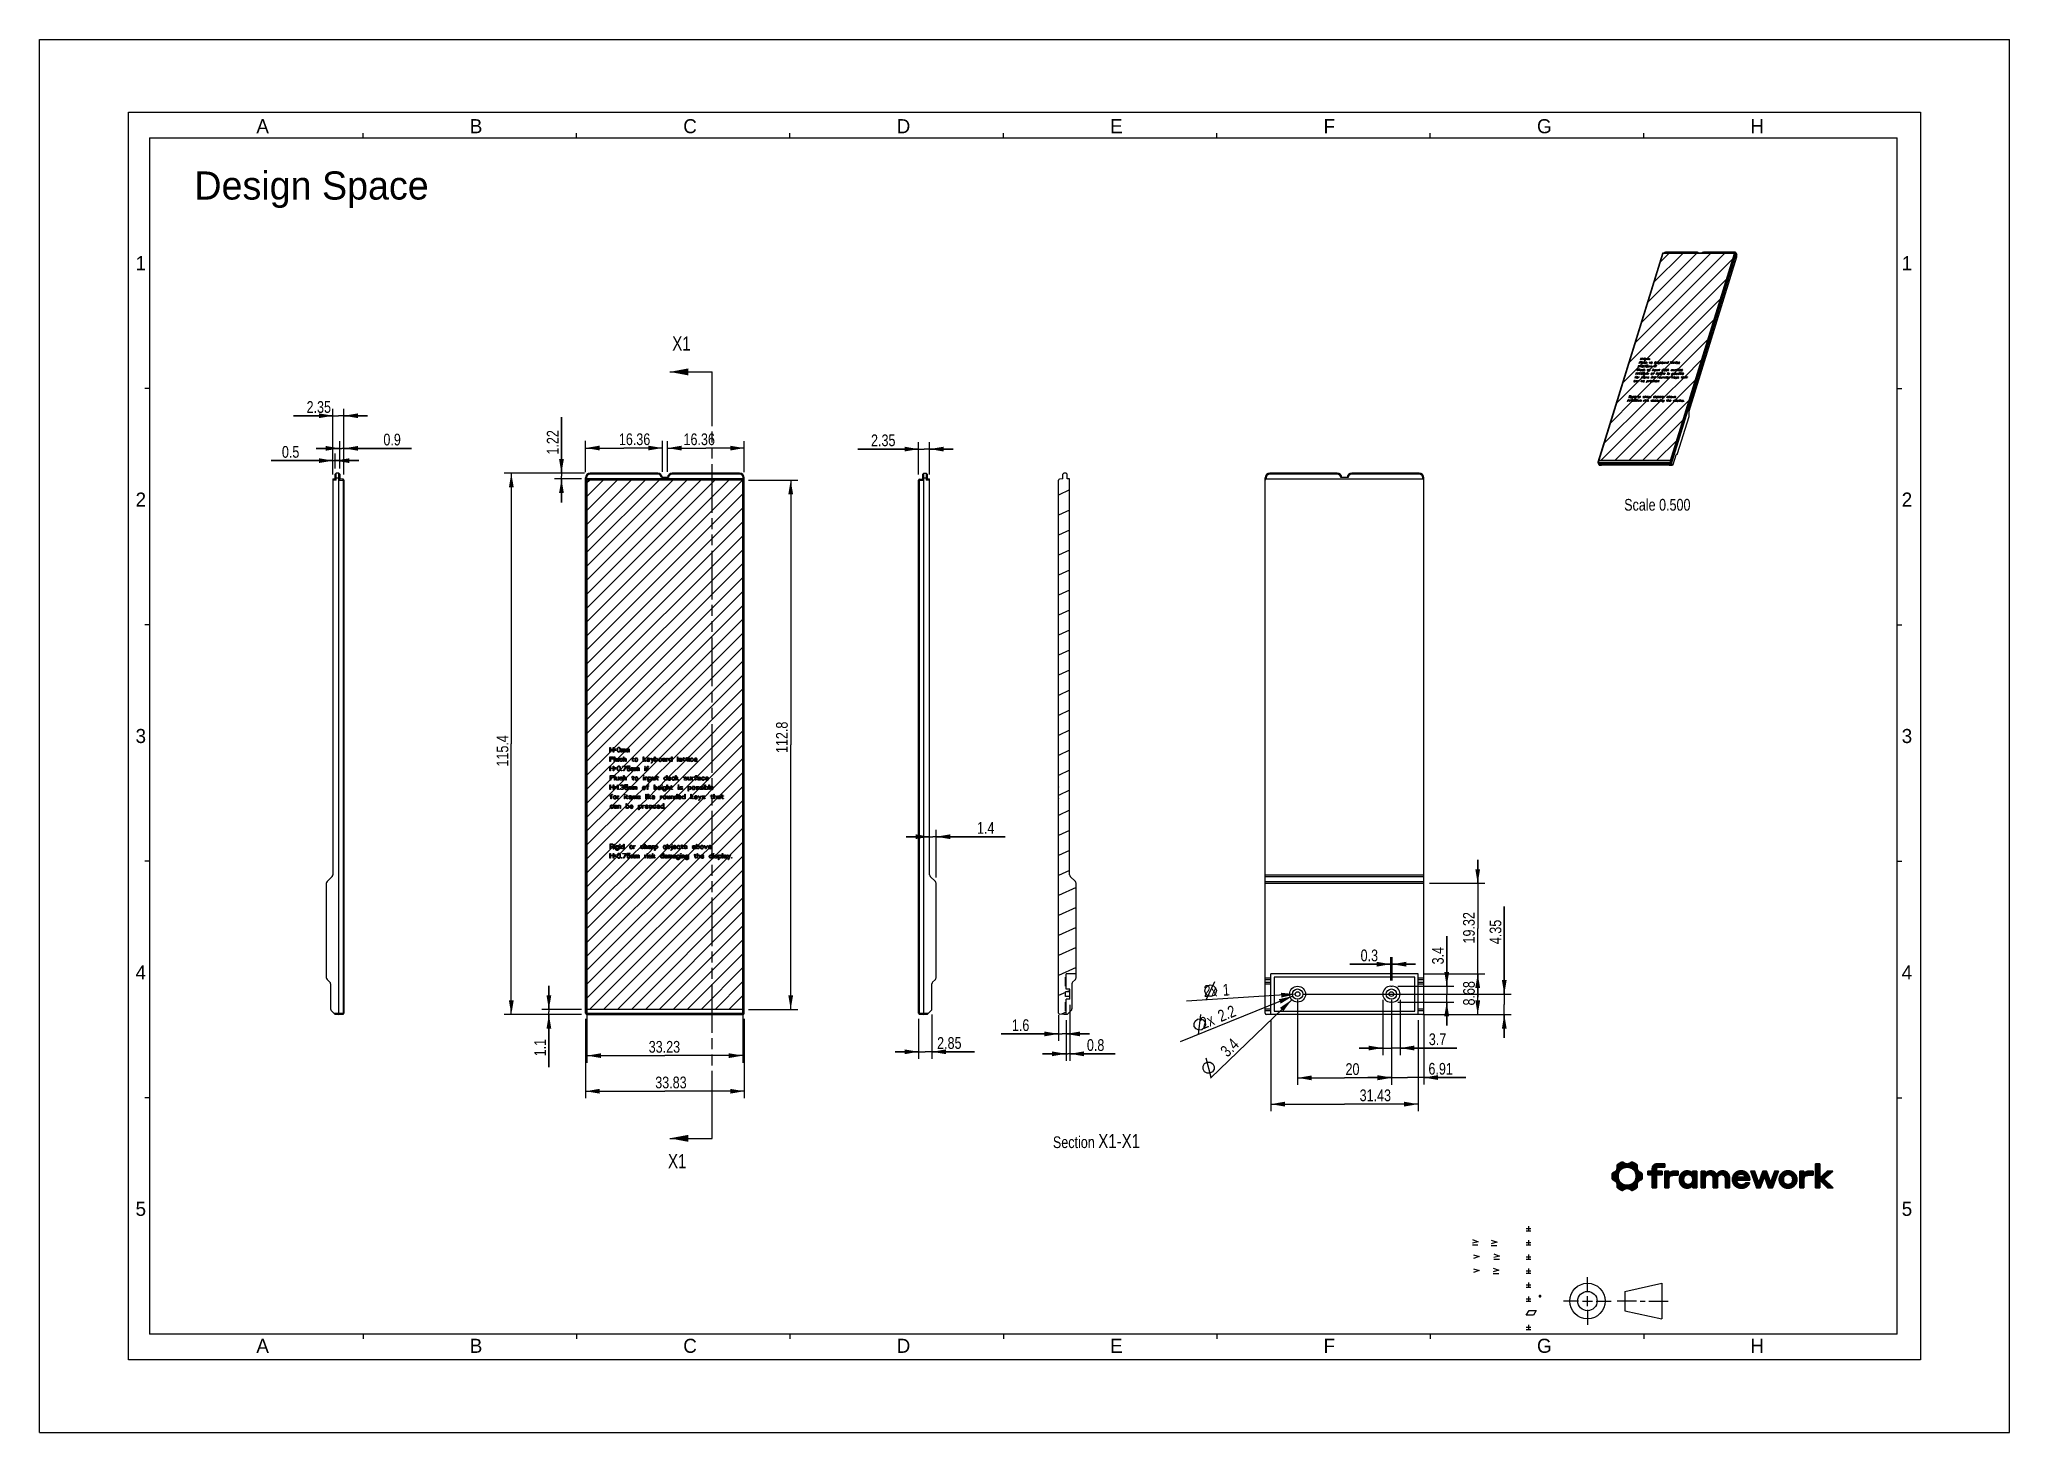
# Model space of a CAD drawing. Header units: millimetres. Extents: x 0 to 420, y 0 to 297.
import ezdxf

# ---------------------------------------------------------------- set-up
doc = ezdxf.new("R2010")
doc.units = ezdxf.units.MM
doc.header["$LTSCALE"] = 23.1
doc.linetypes.add('PHANTOM', pattern=[0.8, 0.45, -0.05, 0.1, -0.05, 0.1, -0.05])
doc.layers.get('0').update_dxf_attribs({"linetype": 'CONTINUOUS'})
for name, color, linetype in [('03___PRT_ALL_CURVES', 7, 'CONTINUOUS'), ('06___PRT_ALL_SURFS', 7, 'CONTINUOUS'), ('DEFAULT_3', 7, 'PHANTOM')]:
    doc.layers.add(name, color=color, linetype=linetype)
doc.styles.get("Standard").update_dxf_attribs({"font": 'txt', "width": 0.8})
doc.styles.add('TEXTSTYLE_2', font='txt')
doc.styles.add('TEXTSTYLE_8', font='ar_wgl__.ttf')
doc.dimstyles.new('DIMSTYLE_1', dxfattribs={"dimtxt": 2.5, "dimasz": 3, "dimexe": 1.5, "dimexo": 1.2, "dimtad": 1, "dimdsep": 46, "dimtxsty": 'STANDARD', "dimblk": '_FILLED', "dimblk1": '_FILLED', "dimblk2": '_FILLED', "dimcen": 0.09, "dimazin": 2, "dimtp": 0.01, "dimtm": 0.01, "dimtfac": 1, "dimtofl": 0, "dimtmove": 0, "dimatfit": 3, "dimldrblk": '_FILLED', "dimfxl": 1, "dimtolj": 1, "dimarcsym": 0})
doc.dimstyles.new('DIMSTYLE_2', dxfattribs={"dimtxt": 2.5, "dimasz": 3, "dimexe": 1.5, "dimexo": 1.2, "dimtad": 1, "dimdsep": 46, "dimtxsty": 'STANDARD', "dimblk": '_FILLED', "dimblk1": '_FILLED', "dimblk2": '_FILLED', "dimcen": 0.09, "dimazin": 2, "dimtp": 0.01, "dimtm": 0.01, "dimtfac": 1, "dimtofl": 0, "dimtmove": 0, "dimatfit": 1, "dimldrblk": '_FILLED', "dimfxl": 1, "dimtolj": 1, "dimarcsym": 0})
doc.dimstyles.get("Standard").update_dxf_attribs({"dimtxt": 2.5, "dimasz": 3, "dimexe": 1.5, "dimexo": 1.2, "dimtad": 1, "dimdsep": 46, "dimtxsty": 'STANDARD', "dimblk": '_FILLED', "dimblk1": '_FILLED', "dimblk2": '_FILLED', "dimcen": 0.09, "dimazin": 2, "dimtol": 1, "dimtp": 0.01, "dimtm": 0.01, "dimtfac": 1, "dimtofl": 0, "dimtmove": 0, "dimatfit": 3, "dimldrblk": '_FILLED', "dimfxl": 1, "dimtolj": 1, "dimarcsym": 0})

msp = doc.modelspace()

# ---------------------------------------------------------------- texts
at = {"color": 7, "linetype": 'CONTINUOUS', "attachment_point": 1, "line_spacing_factor": 0.9}
for s, insert, char_height, width, style in [('A', (46.25, 280), 3, 3, 'TEXTSTYLE_2'), ('B', (91.75, 280), 3, 3, 'TEXTSTYLE_2'), ('C', (137.25, 280), 3, 3, 'TEXTSTYLE_2'), ('D', (182.75, 280), 3, 3, 'TEXTSTYLE_2'), ('E', (228.25, 280), 3, 3, 'TEXTSTYLE_2'), ('F', (273.75, 280), 3, 3, 'TEXTSTYLE_2'), ('G', (319.25, 280), 3, 3, 'TEXTSTYLE_2'), ('H', (364.75, 280), 3, 3, 'TEXTSTYLE_2'), ('Design Space', (33.04, 268.857), 6, 52.1487, 'TEXTSTYLE_8'), ('1', (20.5, 250.8), 3, 3, 'TEXTSTYLE_2'), ('1', (397, 250.8), 3, 3, 'TEXTSTYLE_2'), ('2', (20.5, 200.4), 3, 3, 'TEXTSTYLE_2'), ('2', (397, 200.4), 3, 3, 'TEXTSTYLE_2'), ('3', (20.5, 150), 3, 3, 'TEXTSTYLE_2'), ('3', (397, 150), 3, 3, 'TEXTSTYLE_2'), ('4', (20.5, 99.6), 3, 3, 'TEXTSTYLE_2'), ('4', (397, 99.6), 3, 3, 'TEXTSTYLE_2'), ('5', (20.5, 49.2), 3, 3, 'TEXTSTYLE_2'), ('5', (397, 49.2), 3, 3, 'TEXTSTYLE_2'), ('A', (46.25, 20), 3, 3, 'TEXTSTYLE_2'), ('B', (91.75, 20), 3, 3, 'TEXTSTYLE_2'), ('C', (137.25, 20), 3, 3, 'TEXTSTYLE_2'), ('D', (182.75, 20), 3, 3, 'TEXTSTYLE_2'), ('E', (228.25, 20), 3, 3, 'TEXTSTYLE_2'), ('F', (273.75, 20), 3, 3, 'TEXTSTYLE_2'), ('G', (319.25, 20), 3, 3, 'TEXTSTYLE_2'), ('H', (364.75, 20), 3, 3, 'TEXTSTYLE_2')]:
    msp.add_mtext(s, dxfattribs=dict(at, insert=insert, char_height=char_height, width=width, style=style))
at = {"color": 7, "linetype": 'CONTINUOUS', "line_spacing_factor": 0.9}
for s, insert, char_height, width, attachment_point in [('X1', (134.913, 233.666), 3, 4.8, 1), ('Scale 0.500', (351.97, 199.039), 2.5, 22, 3), ('Section \\H3.0;X1-X1', (234.64, 63.655), 2.5, 28, 3), ('X1', (134, 59.369), 3, 4.8, 1)]:
    msp.add_mtext(s, dxfattribs=dict(at, insert=insert, char_height=char_height, width=width, attachment_point=attachment_point))

# ---------------------------------------------------------------- blocks, each defined once
blk = doc.blocks.new('SYM301_BL0', base_point=(310.53, 34.5))
at = {"color": 7, "linetype": 'CONTINUOUS'}
for p, q in [((309.91, 35.07), (311.15, 34.61)), ((311.12, 34.61), (309.91, 34.29)), ((309.91, 33.93), (311.1, 33.93))]:
    blk.add_line(p, q, dxfattribs=at)
blk = doc.blocks.new('SYM301_BL1', base_point=(310.67, 37.51))
at = {"color": 7, "linetype": 'CONTINUOUS'}
for p, q in [((310.05, 38.08), (311.29, 37.62)), ((311.26, 37.62), (310.05, 37.3)), ((310.05, 36.94), (311.24, 36.94))]:
    blk.add_line(p, q, dxfattribs=at)
blk = doc.blocks.new('SYM301_BL2', base_point=(310.12, 40.46))
at = {"color": 7, "linetype": 'CONTINUOUS'}
for p, q in [((309.5, 41.03), (310.74, 40.57)), ((310.72, 40.57), (309.5, 40.25)), ((309.5, 39.89), (310.7, 39.89))]:
    blk.add_line(p, q, dxfattribs=at)
blk = doc.blocks.new('SYM001_BL3', base_point=(306.31, 34.52))
at = {"color": 7, "linetype": 'CONTINUOUS'}
for p, q in [((306.93, 34.59), (305.69, 34.13)), ((305.71, 34.91), (306.93, 34.59))]:
    blk.add_line(p, q, dxfattribs=at)
blk = doc.blocks.new('SYM001_BL4', base_point=(306.31, 37.48))
at = {"color": 7, "linetype": 'CONTINUOUS'}
for p, q in [((305.72, 37.87), (306.93, 37.56)), ((306.93, 37.56), (305.69, 37.09))]:
    blk.add_line(p, q, dxfattribs=at)
blk = doc.blocks.new('SYM301_BL5', base_point=(306.09, 40.56))
at = {"color": 7, "linetype": 'CONTINUOUS'}
for p, q in [((305.47, 41.13), (306.71, 40.67)), ((306.69, 40.67), (305.47, 40.36)), ((305.47, 39.99), (306.67, 39.99))]:
    blk.add_line(p, q, dxfattribs=at)
blk = doc.blocks.new('_FILLED')
at = {"color": 0, "linetype": 'BYBLOCK'}
blk.add_solid([(0, 0), (-1, 0.17), (-1, -0.17)], dxfattribs=at)
blk = doc.blocks.new('XSEC_FILLED')
at = {"color": 0, "linetype": 'BYBLOCK'}
blk.add_solid([(0, 0), (-1, 0.1875), (-1, -0.1875)], dxfattribs=at)
blk = doc.blocks.new('*D0')
at = {"color": 7, "linetype": 'CONTINUOUS'}
for p, q in [((116.23, 204.52), (99.1, 204.52)), ((100.6, 204.52), (100.6, 146.82)), ((100.6, 89.12), (100.6, 146.82)), ((115.53, 89.12), (99.1, 89.12))]:
    blk.add_line(p, q, dxfattribs=at)
at = {"color": 7, "linetype": 'CONTINUOUS', "xscale": 3, "yscale": 3, "zscale": 3}
for p, rotation in [((100.6, 204.52), 90), ((100.6, 89.12), 270)]:
    blk.add_blockref('_FILLED', p, dxfattribs=dict(at, rotation=rotation))
at = {"color": 7, "linetype": 'CONTINUOUS', "insert": (97.47, 145.33), "char_height": 2.5, "width": 10, "attachment_point": 2, "rotation": 90, "line_spacing_factor": 0.9}
blk.add_mtext('115.4', dxfattribs=at)
blk = doc.blocks.new('*D1')
at = {"color": 7, "linetype": 'CONTINUOUS'}
for p, q in [((111.29, 204.52), (111.29, 216.49)), ((111.29, 216.49), (111.29, 203.91)), ((116.23, 204.52), (109.79, 204.52)), ((115.53, 203.29), (109.79, 203.29)), ((111.29, 198.29), (111.29, 203.91)), ((111.29, 203.29), (111.29, 198.29))]:
    blk.add_line(p, q, dxfattribs=at)
at = {"color": 7, "linetype": 'CONTINUOUS', "xscale": 3, "yscale": 3, "zscale": 3}
for p, rotation in [((111.29, 204.52), 270), ((111.29, 203.29), 90)]:
    blk.add_blockref('_FILLED', p, dxfattribs=dict(at, rotation=rotation))
at = {"color": 7, "linetype": 'CONTINUOUS', "insert": (108.17, 208.49), "char_height": 2.5, "width": 8, "attachment_point": 1, "rotation": 90, "line_spacing_factor": 0.9}
blk.add_mtext('1.22', dxfattribs=at)
blk = doc.blocks.new('*D2')
at = {"color": 7, "linetype": 'CONTINUOUS'}
for p, q in [((116.43, 204.72), (116.43, 211.39)), ((132.8, 204.82), (132.8, 211.39)), ((116.43, 209.89), (124.62, 209.89)), ((132.8, 209.89), (124.62, 209.89))]:
    blk.add_line(p, q, dxfattribs=at)
at = {"color": 7, "linetype": 'CONTINUOUS', "xscale": 3, "yscale": 3, "zscale": 3, "rotation": 180}
blk.add_blockref('_FILLED', (116.43, 209.89), dxfattribs=at)
at = {"color": 7, "linetype": 'CONTINUOUS', "xscale": 3, "yscale": 3, "zscale": 3}
blk.add_blockref('_FILLED', (132.8, 209.89), dxfattribs=at)
at = {"color": 7, "linetype": 'CONTINUOUS', "insert": (126.88, 213.01), "char_height": 2.5, "width": 10, "attachment_point": 2, "line_spacing_factor": 0.9}
blk.add_mtext('16.36', dxfattribs=at)
blk = doc.blocks.new('*D3')
at = {"color": 7, "linetype": 'CONTINUOUS'}
for p, q in [((133.9, 204.82), (133.9, 211.37)), ((150.26, 204.72), (150.26, 211.37)), ((133.9, 209.87), (142.08, 209.87)), ((150.26, 209.87), (142.08, 209.87))]:
    blk.add_line(p, q, dxfattribs=at)
at = {"color": 7, "linetype": 'CONTINUOUS', "xscale": 3, "yscale": 3, "zscale": 3, "rotation": 180}
blk.add_blockref('_FILLED', (133.9, 209.87), dxfattribs=at)
at = {"color": 7, "linetype": 'CONTINUOUS', "xscale": 3, "yscale": 3, "zscale": 3}
blk.add_blockref('_FILLED', (150.26, 209.87), dxfattribs=at)
at = {"color": 7, "linetype": 'CONTINUOUS', "insert": (140.66, 213), "char_height": 2.5, "width": 10, "attachment_point": 2, "line_spacing_factor": 0.9}
blk.add_mtext('16.36', dxfattribs=at)
blk = doc.blocks.new('*D4')
at = {"color": 7, "linetype": 'CONTINUOUS'}
for p, q in [((151.16, 203.02), (161.66, 203.02)), ((160.16, 203.02), (160.16, 146.62)), ((160.16, 90.22), (160.16, 146.62)), ((151.16, 90.22), (161.66, 90.22))]:
    blk.add_line(p, q, dxfattribs=at)
at = {"color": 7, "linetype": 'CONTINUOUS', "xscale": 3, "yscale": 3, "zscale": 3}
for p, rotation in [((160.16, 203.02), 90), ((160.16, 90.22), 270)]:
    blk.add_blockref('_FILLED', p, dxfattribs=dict(at, rotation=rotation))
at = {"color": 7, "linetype": 'CONTINUOUS', "insert": (157.03, 148.21), "char_height": 2.5, "width": 10, "attachment_point": 2, "rotation": 90, "line_spacing_factor": 0.9}
blk.add_mtext('112.8', dxfattribs=at)
blk = doc.blocks.new('*D5')
at = {"color": 7, "linetype": 'CONTINUOUS'}
for p, q in [((116.73, 89.02), (116.73, 78.86)), ((149.96, 89.02), (149.96, 78.86)), ((116.73, 80.36), (133.35, 80.36)), ((149.96, 80.36), (133.35, 80.36))]:
    blk.add_line(p, q, dxfattribs=at)
at = {"color": 7, "linetype": 'CONTINUOUS', "xscale": 3, "yscale": 3, "zscale": 3, "rotation": 180}
blk.add_blockref('_FILLED', (116.73, 80.36), dxfattribs=at)
at = {"color": 7, "linetype": 'CONTINUOUS', "xscale": 3, "yscale": 3, "zscale": 3}
blk.add_blockref('_FILLED', (149.96, 80.36), dxfattribs=at)
at = {"color": 7, "linetype": 'CONTINUOUS', "insert": (133.24, 83.49), "char_height": 2.5, "width": 10, "attachment_point": 2, "line_spacing_factor": 0.9}
blk.add_mtext('33.23', dxfattribs=at)
blk = doc.blocks.new('*D6')
at = {"color": 7, "linetype": 'CONTINUOUS'}
for p, q in [((116.43, 88.22), (116.43, 71.27)), ((150.26, 88.22), (150.26, 71.27)), ((116.43, 72.77), (133.35, 72.77)), ((150.26, 72.77), (133.35, 72.77))]:
    blk.add_line(p, q, dxfattribs=at)
at = {"color": 7, "linetype": 'CONTINUOUS', "xscale": 3, "yscale": 3, "zscale": 3, "rotation": 180}
blk.add_blockref('_FILLED', (116.43, 72.77), dxfattribs=at)
at = {"color": 7, "linetype": 'CONTINUOUS', "xscale": 3, "yscale": 3, "zscale": 3}
blk.add_blockref('_FILLED', (150.26, 72.77), dxfattribs=at)
at = {"color": 7, "linetype": 'CONTINUOUS', "insert": (134.63, 75.89), "char_height": 2.5, "width": 10, "attachment_point": 2, "line_spacing_factor": 0.9}
blk.add_mtext('33.83', dxfattribs=at)
blk = doc.blocks.new('*D7')
at = {"color": 7, "linetype": 'CONTINUOUS'}
for p, q in [((108.61, 90.22), (108.61, 95.22)), ((108.61, 95.22), (108.61, 89.67)), ((115.53, 90.22), (107.11, 90.22)), ((115.53, 89.12), (107.11, 89.12)), ((108.61, 77.93), (108.61, 89.67)), ((108.61, 89.12), (108.61, 77.93))]:
    blk.add_line(p, q, dxfattribs=at)
at = {"color": 7, "linetype": 'CONTINUOUS', "xscale": 3, "yscale": 3, "zscale": 3}
for p, rotation in [((108.61, 90.22), 270), ((108.61, 89.12), 90)]:
    blk.add_blockref('_FILLED', p, dxfattribs=dict(at, rotation=rotation))
at = {"color": 7, "linetype": 'CONTINUOUS', "insert": (105.49, 83.93), "char_height": 2.5, "width": 6, "attachment_point": 3, "rotation": 90, "line_spacing_factor": 0.9}
blk.add_mtext('1.1', dxfattribs=at)
blk = doc.blocks.new('*D8')
at = {"color": 7, "linetype": 'CONTINUOUS'}
for p, q in [((62.57, 207.2), (49.41, 207.2)), ((49.41, 207.2), (62.82, 207.2)), ((62.57, 204.22), (62.57, 208.7)), ((68.07, 207.2), (62.82, 207.2)), ((63.07, 205.52), (63.07, 208.7)), ((63.07, 207.2), (68.07, 207.2))]:
    blk.add_line(p, q, dxfattribs=at)
at = {"color": 7, "linetype": 'CONTINUOUS', "xscale": 3, "yscale": 3, "zscale": 3}
blk.add_blockref('_FILLED', (62.57, 207.2), dxfattribs=at)
at = {"color": 7, "linetype": 'CONTINUOUS', "xscale": 3, "yscale": 3, "zscale": 3, "rotation": 180}
blk.add_blockref('_FILLED', (63.07, 207.2), dxfattribs=at)
at = {"color": 7, "linetype": 'CONTINUOUS', "insert": (55.41, 210.32), "char_height": 2.5, "width": 6, "attachment_point": 3, "line_spacing_factor": 0.9}
blk.add_mtext('0.5', dxfattribs=at)
blk = doc.blocks.new('*D9')
at = {"color": 7, "linetype": 'CONTINUOUS'}
for p, q in [((64.02, 205.52), (64.02, 211.32)), ((64.92, 204.22), (64.92, 211.32)), ((64.02, 209.82), (59.02, 209.82)), ((59.02, 209.82), (64.47, 209.82)), ((79.33, 209.82), (64.47, 209.82)), ((64.92, 209.82), (79.33, 209.82))]:
    blk.add_line(p, q, dxfattribs=at)
at = {"color": 7, "linetype": 'CONTINUOUS', "xscale": 3, "yscale": 3, "zscale": 3}
blk.add_blockref('_FILLED', (64.02, 209.82), dxfattribs=at)
at = {"color": 7, "linetype": 'CONTINUOUS', "xscale": 3, "yscale": 3, "zscale": 3, "rotation": 180}
blk.add_blockref('_FILLED', (64.92, 209.82), dxfattribs=at)
at = {"color": 7, "linetype": 'CONTINUOUS', "insert": (73.33, 212.95), "char_height": 2.5, "width": 6, "attachment_point": 1, "line_spacing_factor": 0.9}
blk.add_mtext('0.9', dxfattribs=at)
blk = doc.blocks.new('*D10')
at = {"color": 7, "linetype": 'CONTINUOUS'}
for p, q in [((62.57, 216.77), (54.16, 216.77)), ((54.16, 216.77), (63.74, 216.77)), ((62.57, 204.22), (62.57, 218.27)), ((69.92, 216.77), (63.74, 216.77)), ((64.92, 204.22), (64.92, 218.27)), ((64.92, 216.77), (69.92, 216.77))]:
    blk.add_line(p, q, dxfattribs=at)
at = {"color": 7, "linetype": 'CONTINUOUS', "xscale": 3, "yscale": 3, "zscale": 3}
blk.add_blockref('_FILLED', (62.57, 216.77), dxfattribs=at)
at = {"color": 7, "linetype": 'CONTINUOUS', "xscale": 3, "yscale": 3, "zscale": 3, "rotation": 180}
blk.add_blockref('_FILLED', (64.92, 216.77), dxfattribs=at)
at = {"color": 7, "linetype": 'CONTINUOUS', "insert": (62.16, 219.89), "char_height": 2.5, "width": 8, "attachment_point": 3, "line_spacing_factor": 0.9}
blk.add_mtext('2.35', dxfattribs=at)
blk = doc.blocks.new('*D11')
at = {"color": 7, "linetype": 'CONTINUOUS'}
for p, q in [((187.42, 204.22), (187.42, 211.16)), ((189.77, 204.22), (189.77, 211.16)), ((187.42, 209.66), (174.49, 209.66)), ((174.49, 209.66), (188.59, 209.66)), ((194.77, 209.66), (188.59, 209.66)), ((189.77, 209.66), (194.77, 209.66))]:
    blk.add_line(p, q, dxfattribs=at)
at = {"color": 7, "linetype": 'CONTINUOUS', "xscale": 3, "yscale": 3, "zscale": 3}
blk.add_blockref('_FILLED', (187.42, 209.66), dxfattribs=at)
at = {"color": 7, "linetype": 'CONTINUOUS', "xscale": 3, "yscale": 3, "zscale": 3, "rotation": 180}
blk.add_blockref('_FILLED', (189.77, 209.66), dxfattribs=at)
at = {"color": 7, "linetype": 'CONTINUOUS', "insert": (182.49, 212.78), "char_height": 2.5, "width": 8, "attachment_point": 3, "line_spacing_factor": 0.9}
blk.add_mtext('2.35', dxfattribs=at)
blk = doc.blocks.new('*D12')
at = {"color": 7, "linetype": 'CONTINUOUS'}
for p, q in [((189.77, 127.03), (184.77, 127.03)), ((184.77, 127.03), (190.47, 127.03)), ((205.87, 127.03), (190.47, 127.03)), ((191.17, 118.31), (191.17, 128.53)), ((191.17, 127.03), (205.87, 127.03))]:
    blk.add_line(p, q, dxfattribs=at)
at = {"color": 7, "linetype": 'CONTINUOUS', "xscale": 3, "yscale": 3, "zscale": 3}
blk.add_blockref('_FILLED', (189.77, 127.03), dxfattribs=at)
at = {"color": 7, "linetype": 'CONTINUOUS', "xscale": 3, "yscale": 3, "zscale": 3, "rotation": 180}
blk.add_blockref('_FILLED', (191.17, 127.03), dxfattribs=at)
at = {"color": 7, "linetype": 'CONTINUOUS', "insert": (199.87, 130.15), "char_height": 2.5, "width": 6, "attachment_point": 1, "line_spacing_factor": 0.9}
blk.add_mtext('1.4', dxfattribs=at)
blk = doc.blocks.new('*D13')
at = {"color": 7, "linetype": 'CONTINUOUS'}
blk.add_line((267.2, 93.05), (243.2, 83.3), dxfattribs=at)
at = {"color": 7, "linetype": 'CONTINUOUS', "xscale": 3, "yscale": 3, "zscale": 3, "rotation": 22.1200721067}
blk.add_blockref('_FILLED', (267.2, 93.05), dxfattribs=at)
at = {"color": 7, "linetype": 'CONTINUOUS', "insert": (254.37, 91.21), "char_height": 2.5, "width": 20, "attachment_point": 3, "rotation": 22.1201, "line_spacing_factor": 0.9}
blk.add_mtext('2x{\\ftxt;\\W0.0001;\\H0.0001;\\~}{\\ftxt;\\W1.3333333333;\\H2.5; }{\\ftxt;\\W0.0001;\\H0.0001;\\~}2.2', dxfattribs=at)
blk = doc.blocks.new('*D14')
at = {"color": 7, "linetype": 'CONTINUOUS'}
blk.add_line((267.72, 93.44), (244.54, 92), dxfattribs=at)
at = {"color": 7, "linetype": 'CONTINUOUS', "xscale": 3, "yscale": 3, "zscale": 3, "rotation": 3.5310146144}
blk.add_blockref('_FILLED', (267.72, 93.44), dxfattribs=at)
at = {"color": 7, "linetype": 'CONTINUOUS', "insert": (253.66, 95.7), "char_height": 2.5, "width": 14, "attachment_point": 3, "rotation": 3.531, "line_spacing_factor": 0.9}
blk.add_mtext('2x{\\ftxt;\\W0.0001;\\H0.0001;\\~}{\\ftxt;\\W1.3333333333;\\H2.5; }{\\ftxt;\\W0.0001;\\H0.0001;\\~}1', dxfattribs=at)
blk = doc.blocks.new('*D15')
at = {"color": 7, "linetype": 'CONTINUOUS'}
blk.add_line((266.99, 92.29), (249.65, 75.56), dxfattribs=at)
at = {"color": 7, "linetype": 'CONTINUOUS', "xscale": 3, "yscale": 3, "zscale": 3, "rotation": 43.9613178329}
blk.add_blockref('_FILLED', (266.99, 92.29), dxfattribs=at)
at = {"color": 7, "linetype": 'CONTINUOUS', "insert": (254.19, 84.28), "char_height": 2.5, "width": 14, "attachment_point": 3, "rotation": 43.9613, "line_spacing_factor": 0.9, "style": 'TEXTSTYLE_2'}
blk.add_mtext('{\\ftxt;\\W0.0001;\\H0.0001;\\~}{\\ftxt;\\W1.3333333333;\\H2.5; }{\\ftxt;\\W0.0001;\\H0.0001;\\~}{\\W0.8;3.4}', dxfattribs=at)
blk = doc.blocks.new('*D16')
at = {"color": 7, "linetype": 'CONTINUOUS'}
for p, q in [((295.13, 97.79), (308.12, 97.79)), ((306.62, 97.79), (306.62, 93.45)), ((306.62, 89.12), (306.62, 93.45)), ((296.03, 89.12), (308.12, 89.12))]:
    blk.add_line(p, q, dxfattribs=at)
at = {"color": 7, "linetype": 'CONTINUOUS', "xscale": 3, "yscale": 3, "zscale": 3}
for p, rotation in [((306.62, 97.79), 90), ((306.62, 89.12), 270)]:
    blk.add_blockref('_FILLED', p, dxfattribs=dict(at, rotation=rotation))
at = {"color": 7, "linetype": 'CONTINUOUS', "insert": (303.5, 93.65), "char_height": 2.5, "width": 8, "attachment_point": 2, "rotation": 90, "line_spacing_factor": 0.9}
blk.add_mtext('8.68', dxfattribs=at)
blk = doc.blocks.new('*D17')
at = {"color": 7, "linetype": 'CONTINUOUS'}
for p, q in [((306.61, 117.11), (306.61, 122.11)), ((306.61, 122.11), (306.61, 107.45)), ((296.33, 117.11), (308.11, 117.11)), ((306.61, 92.79), (306.61, 107.45)), ((295.13, 97.79), (308.11, 97.79)), ((306.61, 97.79), (306.61, 92.79))]:
    blk.add_line(p, q, dxfattribs=at)
at = {"color": 7, "linetype": 'CONTINUOUS', "xscale": 3, "yscale": 3, "zscale": 3}
for p, rotation in [((306.61, 117.11), 270), ((306.61, 97.79), 90)]:
    blk.add_blockref('_FILLED', p, dxfattribs=dict(at, rotation=rotation))
at = {"color": 7, "linetype": 'CONTINUOUS', "insert": (303.48, 107.61), "char_height": 2.5, "width": 10, "attachment_point": 2, "rotation": 90, "line_spacing_factor": 0.9}
blk.add_mtext('19.32', dxfattribs=at)
blk = doc.blocks.new('*D18')
at = {"color": 7, "linetype": 'CONTINUOUS'}
for p, q in [((262.5, 87.92), (262.5, 68.52)), ((293.93, 87.92), (293.93, 68.52)), ((262.5, 70.02), (278.22, 70.02)), ((293.93, 70.02), (278.22, 70.02))]:
    blk.add_line(p, q, dxfattribs=at)
at = {"color": 7, "linetype": 'CONTINUOUS', "xscale": 3, "yscale": 3, "zscale": 3, "rotation": 180}
blk.add_blockref('_FILLED', (262.5, 70.02), dxfattribs=at)
at = {"color": 7, "linetype": 'CONTINUOUS', "xscale": 3, "yscale": 3, "zscale": 3}
blk.add_blockref('_FILLED', (293.93, 70.02), dxfattribs=at)
at = {"color": 7, "linetype": 'CONTINUOUS', "insert": (284.79, 73.15), "char_height": 2.5, "width": 10, "attachment_point": 2, "line_spacing_factor": 0.9}
blk.add_mtext('31.43', dxfattribs=at)
blk = doc.blocks.new('*D19')
at = {"color": 7, "linetype": 'CONTINUOUS'}
for p, q in [((268.22, 92.27), (268.22, 74.12)), ((288.22, 92.27), (288.22, 74.12)), ((268.22, 75.62), (278.22, 75.62)), ((288.22, 75.62), (278.22, 75.62))]:
    blk.add_line(p, q, dxfattribs=at)
at = {"color": 7, "linetype": 'CONTINUOUS', "xscale": 3, "yscale": 3, "zscale": 3, "rotation": 180}
blk.add_blockref('_FILLED', (268.22, 75.62), dxfattribs=at)
at = {"color": 7, "linetype": 'CONTINUOUS', "xscale": 3, "yscale": 3, "zscale": 3}
blk.add_blockref('_FILLED', (288.22, 75.62), dxfattribs=at)
at = {"color": 7, "linetype": 'CONTINUOUS', "insert": (279.92, 78.74), "char_height": 2.5, "width": 4, "attachment_point": 2, "line_spacing_factor": 0.9}
blk.add_mtext('20', dxfattribs=at)
blk = doc.blocks.new('*D20')
at = {"color": 7, "linetype": 'CONTINUOUS'}
for p, q in [((288.22, 92.27), (288.22, 74.19)), ((295.13, 89.12), (295.13, 74.19)), ((288.22, 75.69), (283.22, 75.69)), ((283.22, 75.69), (291.67, 75.69)), ((304.11, 75.69), (291.67, 75.69)), ((295.13, 75.69), (304.11, 75.69))]:
    blk.add_line(p, q, dxfattribs=at)
at = {"color": 7, "linetype": 'CONTINUOUS', "xscale": 3, "yscale": 3, "zscale": 3}
blk.add_blockref('_FILLED', (288.22, 75.69), dxfattribs=at)
at = {"color": 7, "linetype": 'CONTINUOUS', "xscale": 3, "yscale": 3, "zscale": 3, "rotation": 180}
blk.add_blockref('_FILLED', (295.13, 75.69), dxfattribs=at)
at = {"color": 7, "linetype": 'CONTINUOUS', "insert": (296.11, 78.81), "char_height": 2.5, "width": 8, "attachment_point": 1, "line_spacing_factor": 0.9}
blk.add_mtext('6.91', dxfattribs=at)
blk = doc.blocks.new('*D21')
at = {"color": 7, "linetype": 'CONTINUOUS'}
for p, q in [((288.07, 96.37), (288.07, 101.35)), ((288.37, 96.37), (288.37, 101.35)), ((288.07, 99.85), (279.37, 99.85)), ((279.37, 99.85), (288.22, 99.85)), ((293.37, 99.85), (288.22, 99.85)), ((288.37, 99.85), (293.37, 99.85))]:
    blk.add_line(p, q, dxfattribs=at)
at = {"color": 7, "linetype": 'CONTINUOUS', "xscale": 3, "yscale": 3, "zscale": 3}
blk.add_blockref('_FILLED', (288.07, 99.85), dxfattribs=at)
at = {"color": 7, "linetype": 'CONTINUOUS', "xscale": 3, "yscale": 3, "zscale": 3, "rotation": 180}
blk.add_blockref('_FILLED', (288.37, 99.85), dxfattribs=at)
at = {"color": 7, "linetype": 'CONTINUOUS', "insert": (285.37, 102.97), "char_height": 2.5, "width": 6, "attachment_point": 3, "line_spacing_factor": 0.9}
blk.add_mtext('0.3', dxfattribs=at)
blk = doc.blocks.new('*D22')
at = {"color": 7, "linetype": 'CONTINUOUS'}
for p, q in [((286.37, 92.27), (286.37, 80.48)), ((290.07, 92.27), (290.07, 80.48)), ((286.37, 81.98), (281.37, 81.98)), ((281.37, 81.98), (288.22, 81.98)), ((302.19, 81.98), (288.22, 81.98)), ((290.07, 81.98), (302.19, 81.98))]:
    blk.add_line(p, q, dxfattribs=at)
at = {"color": 7, "linetype": 'CONTINUOUS', "xscale": 3, "yscale": 3, "zscale": 3}
blk.add_blockref('_FILLED', (286.37, 81.98), dxfattribs=at)
at = {"color": 7, "linetype": 'CONTINUOUS', "xscale": 3, "yscale": 3, "zscale": 3, "rotation": 180}
blk.add_blockref('_FILLED', (290.07, 81.98), dxfattribs=at)
at = {"color": 7, "linetype": 'CONTINUOUS', "insert": (296.19, 85.1), "char_height": 2.5, "width": 6, "attachment_point": 1, "line_spacing_factor": 0.9}
blk.add_mtext('3.7', dxfattribs=at)
blk = doc.blocks.new('*D23')
at = {"color": 7, "linetype": 'CONTINUOUS'}
for p, q in [((300.01, 95.17), (300.01, 105.81)), ((300.01, 105.81), (300.01, 93.47)), ((289.57, 95.17), (301.51, 95.17)), ((300.01, 86.77), (300.01, 93.47)), ((289.57, 91.77), (301.51, 91.77)), ((300.01, 91.77), (300.01, 86.77))]:
    blk.add_line(p, q, dxfattribs=at)
at = {"color": 7, "linetype": 'CONTINUOUS', "xscale": 3, "yscale": 3, "zscale": 3}
for p, rotation in [((300.01, 95.17), 270), ((300.01, 91.77), 90)]:
    blk.add_blockref('_FILLED', p, dxfattribs=dict(at, rotation=rotation))
at = {"color": 7, "linetype": 'CONTINUOUS', "insert": (296.88, 99.81), "char_height": 2.5, "width": 6, "attachment_point": 1, "rotation": 90, "line_spacing_factor": 0.9}
blk.add_mtext('3.4', dxfattribs=at)
blk = doc.blocks.new('*D24')
at = {"color": 7, "linetype": 'CONTINUOUS'}
for p, q in [((219.66, 91.17), (219.66, 79.25)), ((218.86, 87.92), (218.86, 79.25)), ((218.86, 80.75), (213.86, 80.75)), ((213.86, 80.75), (219.26, 80.75)), ((229.3, 80.75), (219.26, 80.75)), ((219.66, 80.75), (229.3, 80.75))]:
    blk.add_line(p, q, dxfattribs=at)
at = {"color": 7, "linetype": 'CONTINUOUS', "xscale": 3, "yscale": 3, "zscale": 3}
blk.add_blockref('_FILLED', (218.86, 80.75), dxfattribs=at)
at = {"color": 7, "linetype": 'CONTINUOUS', "xscale": 3, "yscale": 3, "zscale": 3, "rotation": 180}
blk.add_blockref('_FILLED', (219.66, 80.75), dxfattribs=at)
at = {"color": 7, "linetype": 'CONTINUOUS', "insert": (223.3, 83.87), "char_height": 2.5, "width": 6, "attachment_point": 1, "line_spacing_factor": 0.9}
blk.add_mtext('0.8', dxfattribs=at)
blk = doc.blocks.new('*D25')
at = {"color": 7, "linetype": 'CONTINUOUS'}
for p, q in [((217.26, 89.02), (217.26, 83.49)), ((217.26, 84.99), (205.03, 84.99)), ((205.03, 84.99), (218.06, 84.99)), ((223.86, 84.99), (218.06, 84.99)), ((218.86, 87.92), (218.86, 83.49)), ((218.86, 84.99), (223.86, 84.99))]:
    blk.add_line(p, q, dxfattribs=at)
at = {"color": 7, "linetype": 'CONTINUOUS', "xscale": 3, "yscale": 3, "zscale": 3}
blk.add_blockref('_FILLED', (217.26, 84.99), dxfattribs=at)
at = {"color": 7, "linetype": 'CONTINUOUS', "xscale": 3, "yscale": 3, "zscale": 3, "rotation": 180}
blk.add_blockref('_FILLED', (218.86, 84.99), dxfattribs=at)
at = {"color": 7, "linetype": 'CONTINUOUS', "insert": (211.03, 88.11), "char_height": 2.5, "width": 6, "attachment_point": 3, "line_spacing_factor": 0.9}
blk.add_mtext('1.6', dxfattribs=at)
blk = doc.blocks.new('*D26')
at = {"color": 7, "linetype": 'CONTINUOUS'}
for p, q in [((312.28, 93.47), (312.28, 112.12)), ((312.28, 112.12), (312.28, 91.29)), ((269.42, 93.47), (313.78, 93.47)), ((295.13, 89.12), (313.78, 89.12)), ((312.28, 84.12), (312.28, 91.29)), ((312.28, 89.12), (312.28, 84.12))]:
    blk.add_line(p, q, dxfattribs=at)
at = {"color": 7, "linetype": 'CONTINUOUS', "xscale": 3, "yscale": 3, "zscale": 3}
for p, rotation in [((312.28, 93.47), 270), ((312.28, 89.12), 90)]:
    blk.add_blockref('_FILLED', p, dxfattribs=dict(at, rotation=rotation))
at = {"color": 7, "linetype": 'CONTINUOUS', "insert": (309.15, 104.12), "char_height": 2.5, "width": 8, "attachment_point": 1, "rotation": 90, "line_spacing_factor": 0.9}
blk.add_mtext('4.35', dxfattribs=at)
blk = doc.blocks.new('*D27')
at = {"color": 7, "linetype": 'CONTINUOUS'}
for p, q in [((187.42, 88.22), (187.42, 79.68)), ((190.27, 89.12), (190.27, 79.68)), ((187.42, 81.18), (182.42, 81.18)), ((182.42, 81.18), (188.84, 81.18)), ((199.37, 81.18), (188.84, 81.18)), ((190.27, 81.18), (199.37, 81.18))]:
    blk.add_line(p, q, dxfattribs=at)
at = {"color": 7, "linetype": 'CONTINUOUS', "xscale": 3, "yscale": 3, "zscale": 3}
blk.add_blockref('_FILLED', (187.42, 81.18), dxfattribs=at)
at = {"color": 7, "linetype": 'CONTINUOUS', "xscale": 3, "yscale": 3, "zscale": 3, "rotation": 180}
blk.add_blockref('_FILLED', (190.27, 81.18), dxfattribs=at)
at = {"color": 7, "linetype": 'CONTINUOUS', "insert": (191.37, 84.3), "char_height": 2.5, "width": 8, "attachment_point": 1, "line_spacing_factor": 0.9}
blk.add_mtext('2.85', dxfattribs=at)

# ---------------------------------------------------------------- dimensions: what is measured, and where the dimension line sits
at = {"color": 7, "linetype": 'CONTINUOUS'}
for base, p1, p2, angle, picture, middle in [((62.566, 216.769), (64.916, 203.016), (62.566, 203.016), 180, '*D10', (58.223, 216.769)), ((111.294, 203.295), (117.435, 204.516), (116.735, 203.295), 270, '*D1', (111.294, 212.738)), ((62.566, 207.198), (63.066, 204.316), (62.566, 203.016), 180, '*D8', (52.47, 207.198)), ((133.897, 209.874), (150.26, 203.516), (133.897, 203.616), 180, '*D3', (140.909, 209.874)), ((100.595, 89.116), (117.435, 204.516), (116.735, 89.116), 270, '*D0', (100.595, 145.647)), ((160.156, 203.02), (149.964, 90.216), (149.96, 203.02), 90, '*D4', (160.156, 148.524)), ((189.767, 127.028), (191.167, 117.109), (189.767, 118.923), 180, '*D12', (203.178, 127.028)), ((306.609, 97.792), (295.129, 117.109), (293.929, 97.792), 270, '*D17', (306.609, 107.856)), ((312.275, 93.466), (293.929, 89.116), (268.216, 93.466), 90, '*D26', (312.275, 108.182)), ((300.009, 91.766), (288.366, 95.166), (288.366, 91.766), 270, '*D23', (300.009, 102.872)), ((306.625, 89.116), (293.929, 97.792), (294.829, 89.116), 270, '*D16', (306.625, 93.647)), ((108.611, 89.116), (116.73, 90.216), (116.735, 89.116), 270, '*D7', (108.611, 80.929)), ((288.216, 75.686), (295.129, 90.323), (288.216, 93.466), 180, '*D20', (299.863, 75.686)), ((187.417, 81.18), (190.267, 90.323), (187.417, 89.416), 180, '*D27', (195.431, 81.18)), ((217.256, 84.988), (218.856, 89.116), (217.256, 90.216), 180, '*D25', (208.279, 84.988)), ((218.856, 80.748), (219.656, 92.37), (218.856, 89.116), 180, '*D24', (226.359, 80.748)), ((262.503737601, 70.020004063), (293.928737601, 89.115837625), (262.503737601, 89.115837625), 180, '*D18', (284.848388672, 70.020004063))]:
    dim = msp.add_linear_dim(base=base, p1=p1, p2=p2, angle=angle, dimstyle='DIMSTYLE_1', dxfattribs=at)
    dim.commit()
    dim.dimension.update_dxf_attribs({"geometry": picture, "text_midpoint": middle, "dimtype": 160})
for base, p1, p2, picture, middle in [((64.916, 209.822), (64.016, 204.316), (64.916, 203.016), '*D9', (76.332, 209.822)), ((132.797, 209.886), (116.435, 203.516), (132.797, 203.616), '*D2', (127.126, 209.886)), ((189.767, 209.659), (187.417, 203.016), (189.767, 203.016), '*D11', (178.557, 209.659)), ((288.366, 99.845), (288.066, 95.166), (288.366, 95.166), '*D21', (282.43, 99.845)), ((288.216, 75.617), (268.216, 93.466), (288.216, 93.466), '*D19', (279.923, 75.617)), ((290.066, 81.98), (286.366, 93.466), (290.066, 93.466), '*D22', (299.193, 81.98)), ((150.259504949, 72.766799535), (116.434504949, 89.415837625), (150.259504949, 89.415837625), '*D6', (134.692082519, 72.766799535)), ((149.964, 80.361), (116.73, 90.216), (149.964, 90.216), '*D5', (133.303, 80.361))]:
    dim = msp.add_linear_dim(base=base, p1=p1, p2=p2, dimstyle='DIMSTYLE_1', dxfattribs=at)
    dim.commit()
    dim.dimension.update_dxf_attribs({"geometry": picture, "text_midpoint": middle, "dimtype": 160})
for p1, p2, text, picture, middle in [((267.197, 93.052), (269.235, 93.88), '2x%%c<>', '*D13', (248.667, 87.544)), ((267.717, 93.435), (268.715, 93.497), '2x%%c<>', '*D14', (249.082, 94.164)), ((266.993, 92.286), (269.44, 94.646), '%%c<>', '*D15', (252.903, 81.303))]:
    dim = msp.add_diameter_dim_2p(p1=p1, p2=p2, text=text, dimstyle='DIMSTYLE_2', override={"dimpost": '<>'}, dxfattribs=at)
    dim.commit()
    dim.dimension.update_dxf_attribs({"geometry": picture, "text_midpoint": middle, "dimtype": 163})

# ---------------------------------------------------------------- hatches: boundary and pattern name
at = {"linetype": 'CONTINUOUS'}
for points in [[(336.717, 55.465), (336.664, 55.339), (336.619, 55.208), (336.584, 55.074), (336.558, 54.936), (336.543, 54.795), (336.538, 54.65), (336.543, 54.506), (336.558, 54.365), (336.584, 54.227), (336.619, 54.093), (335.373, 53.971), (335.36, 53.989), (335.347, 54.007), (335.336, 54.026), (335.326, 54.045), (335.317, 54.065), (335.309, 54.086), (335.302, 54.107), (335.297, 54.129), (335.293, 54.151), (335.281, 54.232), (335.272, 54.315), (335.264, 54.398), (335.259, 54.481), (335.255, 54.566), (335.254, 54.65), (335.255, 54.735), (335.259, 54.819), (335.264, 54.903), (335.272, 54.986), (335.281, 55.069), (335.293, 55.151), (335.297, 55.173), (335.302, 55.194), (335.309, 55.215), (335.317, 55.236), (335.326, 55.256), (335.336, 55.275), (335.347, 55.294), (335.36, 55.312), (335.373, 55.329), (335.388, 55.346), (335.403, 55.362), (335.419, 55.376), (335.437, 55.39), (335.455, 55.403), (335.474, 55.415), (336.779, 55.586)], [(337.533, 56.341), (337.417, 56.271), (337.307, 56.193), (337.202, 56.108), (337.103, 56.016), (337.011, 55.918), (336.926, 55.813), (336.849, 55.702), (336.779, 55.586), (335.474, 55.415), (335.949, 55.69), (335.988, 55.713), (336.024, 55.739), (336.059, 55.767), (336.091, 55.797), (336.122, 55.829), (336.151, 55.862), (336.177, 55.898), (336.201, 55.934), (336.223, 55.972), (336.243, 56.011), (336.26, 56.052), (336.275, 56.093), (336.287, 56.136), (336.297, 56.179), (336.304, 56.223), (336.308, 56.268), (336.309, 56.313), (338.183, 56.561), (338.045, 56.535), (337.911, 56.5), (337.781, 56.456), (337.655, 56.402)], [(338.469, 57.256), (340.391, 57.227), (340.49, 57.15), (340.507, 57.136), (340.523, 57.12), (340.538, 57.104), (340.552, 57.087), (340.565, 57.069), (340.576, 57.051), (340.587, 57.032), (340.596, 57.012), (340.605, 56.992), (340.612, 56.971), (340.618, 56.95), (340.622, 56.928), (340.626, 56.906), (340.628, 56.884), (340.628, 56.862), (338.183, 56.561), (336.309, 56.313), (336.309, 56.862), (336.31, 56.884), (336.312, 56.906), (336.315, 56.928), (336.32, 56.95), (336.326, 56.971), (336.333, 56.992), (336.341, 57.012), (336.351, 57.032), (336.361, 57.051), (336.373, 57.069), (336.386, 57.087), (336.4, 57.104), (336.415, 57.12), (336.431, 57.136), (336.448, 57.15), (336.546, 57.227), (338.239, 57.293), (338.284, 57.28), (338.33, 57.269), (338.376, 57.262), (338.422, 57.257)], [(338.195, 57.31), (338.239, 57.293), (336.546, 57.227), (336.648, 57.3), (338.109, 57.352), (338.151, 57.33)], [(337.633, 57.627), (338.109, 57.352), (336.648, 57.3), (336.752, 57.369), (336.859, 57.433), (336.969, 57.494), (337.081, 57.551), (337.196, 57.603), (337.593, 57.647), (337.613, 57.637)], [(337.421, 57.675), (337.443, 57.676), (337.465, 57.676), (337.487, 57.674), (337.508, 57.671), (337.53, 57.667), (337.551, 57.661), (337.572, 57.655), (337.593, 57.647), (337.196, 57.603), (337.313, 57.651), (337.334, 57.658), (337.355, 57.664), (337.377, 57.669), (337.399, 57.673)], [(338.469, 56.582), (338.325, 56.577), (338.183, 56.561), (340.628, 56.862), (340.628, 56.313), (340.63, 56.268), (339.631, 56.193), (339.52, 56.271), (339.404, 56.341), (339.283, 56.402), (339.157, 56.456), (339.027, 56.5), (338.892, 56.535), (338.754, 56.561), (338.613, 56.577)], [(340.186, 57.369), (340.29, 57.3), (340.391, 57.227), (338.469, 57.256), (338.515, 57.257), (338.562, 57.262), (338.608, 57.269), (338.653, 57.28), (338.699, 57.293), (338.743, 57.31), (338.786, 57.33), (338.829, 57.352), (339.742, 57.603), (339.857, 57.551), (339.969, 57.494), (340.079, 57.433)], [(339.495, 57.676), (339.517, 57.675), (339.539, 57.673), (339.56, 57.669), (339.582, 57.664), (339.603, 57.658), (339.625, 57.651), (339.742, 57.603), (338.829, 57.352), (339.305, 57.627), (339.324, 57.637), (339.345, 57.647), (339.365, 57.655), (339.386, 57.661), (339.408, 57.667), (339.429, 57.671), (339.451, 57.674), (339.473, 57.676)], [(340.634, 56.223), (340.641, 56.179), (339.736, 56.108), (339.631, 56.193), (340.63, 56.268)], [(340.65, 56.136), (340.663, 56.093), (339.834, 56.016), (339.736, 56.108), (340.641, 56.179)], [(340.677, 56.052), (340.694, 56.011), (339.926, 55.918), (339.834, 56.016), (340.663, 56.093)], [(340.736, 55.934), (340.76, 55.898), (340.011, 55.813), (339.926, 55.918), (340.694, 56.011), (340.714, 55.972)], [(340.815, 55.829), (340.846, 55.797), (340.089, 55.702), (340.011, 55.813), (340.76, 55.898), (340.787, 55.862)], [(340.95, 55.713), (340.988, 55.69), (341.464, 55.415), (340.274, 55.339), (340.22, 55.465), (340.159, 55.586), (340.089, 55.702), (340.846, 55.797), (340.879, 55.767), (340.913, 55.739)], [(341.55, 55.346), (341.565, 55.329), (340.318, 55.208), (340.274, 55.339), (341.464, 55.415), (341.483, 55.403), (341.501, 55.39), (341.518, 55.376), (341.535, 55.362)], [(341.628, 55.215), (341.635, 55.194), (340.353, 55.074), (340.318, 55.208), (341.565, 55.329), (341.578, 55.312), (341.59, 55.294), (341.601, 55.275), (341.612, 55.256), (341.621, 55.236)], [(341.644, 55.151), (341.656, 55.069), (340.379, 54.936), (340.353, 55.074), (341.635, 55.194), (341.64, 55.173)], [(341.666, 54.986), (341.674, 54.903), (340.395, 54.795), (340.379, 54.936), (341.656, 55.069)], [(341.682, 54.566), (341.679, 54.481), (340.379, 54.365), (340.395, 54.506), (341.684, 54.65)], [(341.679, 54.819), (341.682, 54.735), (341.684, 54.65), (340.395, 54.506), (340.4, 54.65), (340.395, 54.795), (341.674, 54.903)], [(344.713, 56.052), (344.713, 55.711), (342.857, 54.96), (342.857, 55.711), (343.823, 55.711), (344.722, 56.188), (344.717, 56.144), (344.714, 56.099)], [(345.971, 55.711), (345.971, 54.96), (344.713, 54.96), (344.713, 52.193), (343.823, 52.193), (343.823, 54.96), (342.857, 54.96), (344.713, 55.711)], [(344.765, 56.34), (344.751, 56.305), (343.823, 56.225), (343.825, 56.317), (344.8, 56.404), (344.782, 56.373)], [(344.73, 56.229), (344.722, 56.188), (343.823, 55.711), (343.823, 56.225), (344.751, 56.305), (344.739, 56.268)], [(344.821, 56.433), (344.8, 56.404), (343.825, 56.317), (343.832, 56.404), (344.871, 56.484), (344.845, 56.459)], [(344.899, 56.506), (344.871, 56.484), (343.832, 56.404), (343.844, 56.488), (344.999, 56.558), (344.963, 56.543), (344.93, 56.525)], [(345.037, 56.571), (344.999, 56.558), (343.844, 56.488), (343.861, 56.569), (345.269, 56.601), (345.217, 56.6), (345.168, 56.596), (345.122, 56.59), (345.078, 56.582)], [(344.892, 57.308), (344.998, 57.31), (346.514, 57.31), (346.514, 56.601), (345.269, 56.601), (343.861, 56.569), (343.882, 56.646), (343.908, 56.718), (343.939, 56.787), (343.974, 56.853), (344.015, 56.914), (344.06, 56.971), (344.111, 57.023), (344.166, 57.072), (344.226, 57.116), (344.292, 57.156), (344.362, 57.192), (344.437, 57.223), (344.518, 57.249), (344.604, 57.271), (344.694, 57.288), (344.79, 57.3)], [(348.426, 55.73), (348.517, 55.732), (349.337, 55.732), (349.337, 54.849), (348.399, 54.849), (348.307, 54.848), (348.221, 54.844), (348.139, 54.837), (348.062, 54.828), (347.99, 54.816), (347.922, 54.801), (347.859, 54.784), (347.8, 54.764), (347.745, 54.741), (347.695, 54.715), (347.649, 54.686), (347.606, 54.654), (347.564, 54.617), (347.527, 54.575), (347.494, 54.531), (347.466, 54.482), (347.442, 54.43), (346.494, 52.193), (346.494, 55.711), (347.377, 55.711), (347.377, 55.12), (347.397, 55.163), (347.423, 55.21), (347.455, 55.261), (347.494, 55.314), (347.54, 55.368), (347.593, 55.423), (347.638, 55.463), (347.689, 55.502), (347.744, 55.539), (347.805, 55.575), (347.872, 55.608), (347.944, 55.638), (348.023, 55.665), (348.108, 55.688), (348.181, 55.703), (348.258, 55.715), (348.34, 55.724)], [(350.662, 54.557), (350.625, 54.492), (349.639, 54.393), (349.669, 54.528), (350.702, 54.619)], [(350.748, 54.677), (350.702, 54.619), (349.669, 54.528), (349.708, 54.658), (350.797, 54.731)], [(350.85, 54.781), (350.797, 54.731), (349.708, 54.658), (349.754, 54.781), (350.968, 54.868), (350.907, 54.827)], [(351.032, 54.904), (350.968, 54.868), (349.754, 54.781), (349.807, 54.897), (351.405, 55.006), (351.324, 54.997), (351.246, 54.982), (351.172, 54.961), (351.1, 54.935)], [(349.868, 55.007), (349.935, 55.111), (351.489, 55.009), (351.405, 55.006), (349.807, 54.897)], [(352.404, 55.235), (352.422, 55.207), (349.935, 55.111), (350.008, 55.208), (352.381, 55.267)], [(352.435, 55.183), (351.995, 54.868), (351.932, 54.904), (351.866, 54.935), (351.797, 54.961), (351.724, 54.982), (351.649, 54.997), (351.57, 55.006), (351.489, 55.009), (349.935, 55.111), (352.422, 55.207)], [(352.355, 55.302), (352.381, 55.267), (350.008, 55.208), (350.088, 55.297), (352.312, 55.352)], [(352.262, 55.404), (352.312, 55.352), (350.088, 55.297), (350.181, 55.388), (352.203, 55.459)], [(351.973, 55.617), (352.058, 55.566), (352.135, 55.513), (352.203, 55.459), (350.181, 55.388), (350.282, 55.47), (350.388, 55.543), (350.499, 55.607), (351.903, 55.652)], [(351.747, 55.714), (351.827, 55.685), (351.903, 55.652), (350.499, 55.607), (350.616, 55.661), (350.737, 55.706), (351.661, 55.739)], [(351.125, 55.782), (351.26, 55.788), (351.369, 55.784), (351.472, 55.775), (351.569, 55.759), (351.661, 55.739), (350.737, 55.706), (350.863, 55.741), (350.992, 55.767)], [(352.435, 55.183), (352.435, 55.711), (353.325, 55.711), (353.325, 52.193), (352.442, 52.193), (352.442, 52.749), (352.36, 53.481), (352.386, 53.553), (352.409, 53.628), (352.426, 53.705), (352.439, 53.785), (352.446, 53.868), (352.449, 53.952), (352.446, 54.037), (352.439, 54.119), (352.426, 54.199), (352.409, 54.276), (352.386, 54.351), (352.36, 54.423), (352.328, 54.492), (352.293, 54.557), (352.253, 54.619), (352.209, 54.677), (352.161, 54.731), (352.109, 54.781), (352.054, 54.827), (351.995, 54.868)], [(355.114, 54.07), (355.114, 52.193), (354.231, 52.193), (354.231, 55.711), (355.114, 55.711), (355.114, 55.12), (355.194, 54.491), (355.17, 54.427), (355.15, 54.361), (355.134, 54.292), (355.123, 54.221), (355.116, 54.147)], [(356.268, 55.788), (356.372, 55.784), (356.473, 55.775), (356.571, 55.76), (356.666, 55.738), (356.757, 55.712), (356.845, 55.679), (356.929, 55.641), (357.01, 55.598), (357.086, 55.55), (357.159, 55.497), (357.228, 55.439), (357.292, 55.377), (357.352, 55.31), (357.408, 55.239), (357.459, 55.164), (357.505, 55.085), (355.909, 54.992), (355.837, 54.985), (355.768, 54.972), (355.702, 54.955), (355.639, 54.933), (355.58, 54.907), (355.523, 54.876), (355.469, 54.841), (355.419, 54.802), (355.372, 54.759), (355.329, 54.712), (355.29, 54.662), (355.254, 54.608), (355.222, 54.551), (355.194, 54.491), (355.114, 55.12), (355.142, 55.17), (355.175, 55.223), (355.215, 55.277), (355.261, 55.333), (355.313, 55.389), (355.37, 55.444), (355.434, 55.498), (355.503, 55.55), (355.578, 55.599), (355.66, 55.644), (355.747, 55.685), (355.839, 55.719), (355.918, 55.743), (356, 55.762), (356.085, 55.776), (356.175, 55.785)], [(356.055, 54.993), (355.983, 54.995), (355.909, 54.992), (357.505, 55.085), (357.547, 55.002), (358.576, 54.995), (358.502, 54.992), (358.43, 54.985), (358.362, 54.972), (358.296, 54.955), (358.233, 54.933), (358.173, 54.907), (358.116, 54.876), (358.063, 54.841), (358.012, 54.802), (357.966, 54.759), (357.922, 54.712), (357.883, 54.662), (357.847, 54.608), (357.815, 54.551), (357.787, 54.491), (357.763, 54.427), (357.743, 54.361), (357.728, 54.292), (357.716, 54.221), (357.709, 54.147), (357.707, 54.07), (357.707, 52.193), (356.817, 52.193), (356.817, 54.07), (356.815, 54.148), (356.809, 54.224), (356.798, 54.297), (356.783, 54.366), (356.765, 54.433), (356.742, 54.497), (356.715, 54.557), (356.685, 54.614), (356.651, 54.668), (356.613, 54.718), (356.572, 54.764), (356.527, 54.806), (356.479, 54.845), (356.428, 54.879), (356.373, 54.909), (356.316, 54.935), (356.255, 54.956), (356.191, 54.973), (356.124, 54.985)], [(358.84, 55.788), (358.965, 55.783), (359.086, 55.77), (359.201, 55.749), (359.312, 55.72), (359.418, 55.683), (359.519, 55.638), (359.614, 55.587), (359.704, 55.528), (359.789, 55.462), (359.867, 55.391), (359.94, 55.312), (360.006, 55.228), (360.066, 55.138), (360.12, 55.043), (360.167, 54.942), (360.207, 54.837), (360.24, 54.727), (359.278, 54.614), (359.244, 54.668), (359.206, 54.718), (359.165, 54.764), (359.121, 54.806), (359.072, 54.845), (359.021, 54.879), (358.967, 54.909), (358.909, 54.935), (358.848, 54.956), (358.784, 54.973), (358.718, 54.985), (358.648, 54.993), (358.576, 54.995), (357.547, 55.002), (357.58, 55.064), (357.618, 55.128), (357.662, 55.193), (357.712, 55.26), (357.768, 55.326), (357.83, 55.391), (357.899, 55.454), (357.975, 55.515), (358.057, 55.571), (358.146, 55.623), (358.243, 55.67), (358.347, 55.71), (358.436, 55.737), (358.529, 55.758), (358.628, 55.774), (358.731, 55.784)], [(360.24, 54.727), (360.266, 54.612), (360.285, 54.493), (360.296, 54.37), (360.3, 54.244), (360.3, 52.193), (359.41, 52.193), (359.41, 54.07), (359.408, 54.148), (359.402, 54.224), (359.391, 54.297), (359.376, 54.366), (359.358, 54.433), (359.335, 54.497), (359.308, 54.557), (359.278, 54.614)], [(361.878, 54.548), (361.855, 54.485), (360.964, 54.398), (360.998, 54.537), (361.935, 54.667), (361.905, 54.609)], [(361.969, 54.722), (361.935, 54.667), (360.998, 54.537), (361.042, 54.669), (362.005, 54.773)], [(362.046, 54.822), (362.005, 54.773), (361.042, 54.669), (361.095, 54.796), (362.136, 54.908), (362.089, 54.866)], [(362.185, 54.946), (362.136, 54.908), (361.095, 54.796), (361.156, 54.917), (362.294, 55.01), (362.238, 54.98)], [(362.352, 55.037), (362.294, 55.01), (361.156, 54.917), (361.226, 55.031), (362.686, 55.111), (362.614, 55.104), (362.545, 55.094), (362.478, 55.079), (362.414, 55.06)], [(362.609, 55.796), (362.761, 55.801), (362.913, 55.796), (363.061, 55.781), (363.204, 55.757), (363.342, 55.723), (363.474, 55.679), (363.6, 55.627), (363.72, 55.566), (363.834, 55.496), (363.941, 55.418), (364.041, 55.331), (364.134, 55.237), (364.219, 55.135), (364.297, 55.025), (364.366, 54.909), (364.427, 54.785), (364.48, 54.654), (363.625, 54.552), (363.597, 54.614), (363.565, 54.673), (363.531, 54.728), (363.493, 54.779), (363.453, 54.828), (363.409, 54.872), (363.363, 54.913), (363.314, 54.951), (363.262, 54.984), (363.207, 55.014), (363.15, 55.04), (363.091, 55.062), (363.029, 55.08), (362.965, 55.095), (362.899, 55.105), (362.831, 55.111), (362.761, 55.113), (362.686, 55.111), (361.226, 55.031), (361.304, 55.138), (361.39, 55.239), (361.483, 55.332), (361.583, 55.417), (361.69, 55.495), (361.804, 55.564), (361.924, 55.626), (362.05, 55.678), (362.182, 55.722), (362.319, 55.756), (362.462, 55.781)], [(364.48, 54.654), (364.523, 54.516), (364.558, 54.372), (363.671, 54.418), (363.65, 54.487), (363.625, 54.552)], [(368.189, 55.739), (369.051, 53.368), (370.719, 55.711), (369.433, 52.165), (368.633, 52.165), (367.737, 54.613), (366.847, 52.165), (366.068, 52.165), (366.534, 53.347), (367.403, 55.739)], [(371.931, 54.554), (371.894, 54.489), (370.918, 54.392), (370.955, 54.529), (371.973, 54.616)], [(372.019, 54.674), (371.973, 54.616), (370.955, 54.529), (371.001, 54.661), (372.123, 54.779), (372.069, 54.729)], [(372.181, 54.825), (372.123, 54.779), (371.001, 54.661), (371.057, 54.787), (372.308, 54.903), (372.243, 54.866)], [(372.377, 54.934), (372.308, 54.903), (371.057, 54.787), (371.121, 54.907), (372.684, 55.006), (372.603, 54.996), (372.524, 54.981), (372.449, 54.96)], [(372.768, 55.801), (372.919, 55.796), (373.067, 55.781), (373.21, 55.755), (373.349, 55.72), (373.483, 55.676), (373.611, 55.622), (373.734, 55.56), (373.851, 55.489), (373.962, 55.411), (374.066, 55.324), (374.163, 55.23), (374.252, 55.129), (374.334, 55.022), (374.407, 54.907), (374.472, 54.787), (374.527, 54.661), (374.574, 54.529), (373.669, 54.423), (373.636, 54.492), (373.599, 54.557), (373.557, 54.619), (373.511, 54.677), (373.461, 54.731), (373.408, 54.781), (373.35, 54.827), (373.289, 54.868), (373.224, 54.904), (373.155, 54.935), (373.084, 54.961), (373.009, 54.982), (372.932, 54.997), (372.851, 55.006), (372.768, 55.009), (372.684, 55.006), (371.121, 54.907), (371.194, 55.022), (371.276, 55.129), (371.365, 55.23), (371.462, 55.324), (371.566, 55.411), (371.677, 55.489), (371.794, 55.56), (371.918, 55.622), (372.047, 55.676), (372.182, 55.72), (372.322, 55.755), (372.466, 55.781), (372.615, 55.796)], [(377.209, 55.73), (377.3, 55.732), (378.121, 55.732), (378.121, 54.849), (377.182, 54.849), (377.09, 54.848), (377.004, 54.844), (376.922, 54.837), (376.845, 54.828), (376.773, 54.816), (376.705, 54.801), (376.642, 54.784), (376.583, 54.764), (376.529, 54.741), (376.478, 54.715), (376.432, 54.686), (376.389, 54.654), (376.348, 54.617), (376.31, 54.575), (376.278, 54.531), (376.249, 54.482), (376.225, 54.43), (375.277, 52.193), (375.277, 55.711), (376.16, 55.711), (376.16, 55.12), (376.181, 55.163), (376.207, 55.21), (376.238, 55.261), (376.277, 55.314), (376.323, 55.368), (376.376, 55.423), (376.422, 55.463), (376.472, 55.502), (376.527, 55.539), (376.588, 55.575), (376.655, 55.608), (376.728, 55.638), (376.806, 55.665), (376.891, 55.688), (376.964, 55.703), (377.041, 55.715), (377.123, 55.724)], [(379.519, 54.279), (381.132, 55.711), (382.293, 55.711), (380.423, 54.07), (382.39, 52.193), (381.201, 52.193), (379.519, 53.792), (379.519, 52.193), (378.643, 52.193), (378.643, 57.31), (379.519, 57.31)], [(336.619, 54.093), (336.664, 53.962), (336.717, 53.836), (335.949, 53.612), (335.474, 53.886), (335.455, 53.898), (335.437, 53.911), (335.419, 53.924), (335.403, 53.939), (335.388, 53.955), (335.373, 53.971)], [(336.779, 53.715), (336.849, 53.599), (336.926, 53.488), (337.011, 53.383), (337.103, 53.285), (337.202, 53.193), (337.307, 53.108), (337.417, 53.03), (337.533, 52.96), (336.309, 52.439), (336.309, 52.988), (336.308, 53.036), (336.303, 53.083), (336.295, 53.13), (336.284, 53.176), (336.27, 53.221), (336.254, 53.264), (336.235, 53.307), (336.213, 53.348), (336.188, 53.388), (336.161, 53.425), (336.131, 53.462), (336.099, 53.496), (336.065, 53.528), (336.029, 53.558), (335.99, 53.586), (335.949, 53.612), (336.717, 53.836)], [(338.469, 52.719), (338.613, 52.724), (338.754, 52.74), (340.628, 52.439), (340.628, 52.417), (340.626, 52.395), (340.622, 52.373), (340.618, 52.351), (340.612, 52.33), (340.605, 52.309), (340.596, 52.289), (340.587, 52.269), (340.576, 52.25), (340.565, 52.232), (340.552, 52.214), (340.538, 52.197), (340.523, 52.181), (340.507, 52.165), (340.49, 52.151), (340.391, 52.074), (338.608, 52.032), (338.562, 52.039), (338.515, 52.044), (338.469, 52.045), (336.648, 52.001), (336.546, 52.074), (336.448, 52.151), (336.431, 52.165), (336.415, 52.181), (336.4, 52.197), (336.386, 52.214), (336.373, 52.232), (336.361, 52.25), (336.351, 52.269), (336.341, 52.289), (336.333, 52.309), (336.326, 52.33), (336.32, 52.351), (336.315, 52.373), (336.312, 52.395), (336.31, 52.417), (336.309, 52.439), (337.533, 52.96), (337.655, 52.899), (337.781, 52.845), (337.911, 52.801), (338.045, 52.766), (338.183, 52.74), (338.325, 52.724)], [(338.239, 52.008), (338.195, 51.991), (336.752, 51.932), (336.648, 52.001), (338.469, 52.045), (338.422, 52.044), (338.376, 52.039), (338.33, 52.032), (338.284, 52.021)], [(338.109, 51.949), (337.633, 51.674), (337.313, 51.65), (337.196, 51.698), (337.081, 51.75), (336.969, 51.807), (336.859, 51.867), (336.752, 51.932), (338.195, 51.991), (338.151, 51.972)], [(337.593, 51.654), (337.572, 51.646), (337.551, 51.639), (337.53, 51.634), (337.508, 51.63), (337.487, 51.627), (337.465, 51.625), (337.443, 51.625), (337.421, 51.626), (337.399, 51.628), (337.377, 51.632), (337.355, 51.636), (337.334, 51.643), (337.313, 51.65), (337.633, 51.674), (337.613, 51.663)], [(338.608, 52.032), (340.391, 52.074), (340.29, 52.001), (340.186, 51.932), (339.305, 51.674), (338.829, 51.949), (338.786, 51.972), (338.743, 51.991), (338.699, 52.008), (338.653, 52.021)], [(340.63, 53.036), (340.628, 52.988), (340.628, 52.439), (338.754, 52.74), (338.892, 52.766), (339.027, 52.801), (339.157, 52.845), (339.283, 52.899), (339.404, 52.96), (339.52, 53.03), (340.635, 53.083)], [(339.742, 51.698), (339.625, 51.65), (339.603, 51.643), (339.582, 51.636), (339.56, 51.632), (339.539, 51.628), (339.517, 51.626), (339.495, 51.625), (339.473, 51.625), (339.451, 51.627), (339.429, 51.63), (339.408, 51.634), (339.386, 51.639), (339.365, 51.646), (339.345, 51.654), (339.324, 51.663), (339.305, 51.674), (340.186, 51.932), (340.079, 51.867), (339.969, 51.807), (339.857, 51.75)], [(340.642, 53.13), (340.635, 53.083), (339.52, 53.03), (339.631, 53.108), (340.653, 53.176)], [(340.667, 53.221), (340.653, 53.176), (339.631, 53.108), (339.736, 53.193), (340.683, 53.264)], [(340.703, 53.307), (340.683, 53.264), (339.736, 53.193), (339.834, 53.285), (340.725, 53.348)], [(340.749, 53.388), (340.725, 53.348), (339.834, 53.285), (339.926, 53.383), (340.806, 53.462), (340.776, 53.425)], [(340.838, 53.496), (340.806, 53.462), (339.926, 53.383), (340.011, 53.488), (340.948, 53.586), (340.909, 53.558), (340.872, 53.528)], [(341.464, 53.886), (340.988, 53.612), (340.948, 53.586), (340.011, 53.488), (340.089, 53.599), (340.159, 53.715), (340.22, 53.836), (341.55, 53.955), (341.535, 53.939), (341.518, 53.924), (341.501, 53.911), (341.483, 53.898)], [(341.565, 53.971), (341.55, 53.955), (340.22, 53.836), (340.274, 53.962), (341.628, 54.086), (341.621, 54.065), (341.612, 54.045), (341.601, 54.026), (341.59, 54.007), (341.578, 53.989)], [(341.635, 54.107), (341.628, 54.086), (340.274, 53.962), (340.318, 54.093), (341.644, 54.151), (341.64, 54.129)], [(341.656, 54.232), (341.644, 54.151), (340.318, 54.093), (340.353, 54.227), (341.666, 54.315)], [(341.674, 54.398), (341.666, 54.315), (340.353, 54.227), (340.379, 54.365), (341.679, 54.481)], [(347.377, 54.042), (347.377, 52.193), (346.494, 52.193), (347.442, 54.43), (347.421, 54.375), (347.405, 54.316), (347.393, 54.253), (347.384, 54.187), (347.379, 54.116)], [(350.513, 54.119), (350.505, 54.037), (350.502, 53.952), (349.603, 53.798), (349.598, 53.952), (349.603, 54.105), (350.525, 54.199)], [(350.543, 54.276), (350.525, 54.199), (349.603, 54.105), (349.617, 54.252), (350.566, 54.351)], [(350.505, 53.868), (350.513, 53.785), (349.617, 53.649), (349.603, 53.798), (350.502, 53.952)], [(350.593, 54.423), (350.566, 54.351), (349.617, 54.252), (349.639, 54.393), (350.625, 54.492)], [(350.525, 53.705), (350.543, 53.628), (349.639, 53.507), (349.617, 53.649), (350.513, 53.785)], [(350.566, 53.553), (350.593, 53.481), (349.669, 53.371), (349.639, 53.507), (350.543, 53.628)], [(350.625, 53.412), (350.662, 53.347), (349.708, 53.241), (349.669, 53.371), (350.593, 53.481)], [(350.702, 53.285), (350.748, 53.227), (349.754, 53.118), (349.708, 53.241), (350.662, 53.347)], [(350.85, 53.123), (350.907, 53.077), (349.807, 53.001), (349.754, 53.118), (350.748, 53.227), (350.797, 53.173)], [(350.968, 53.036), (351.032, 53), (349.868, 52.891), (349.807, 53.001), (350.907, 53.077)], [(351.489, 52.895), (351.57, 52.898), (351.649, 52.907), (351.724, 52.922), (351.797, 52.943), (351.866, 52.969), (351.932, 53), (351.995, 53.036), (352.054, 53.077), (352.109, 53.123), (352.161, 53.173), (352.209, 53.227), (352.253, 53.285), (352.293, 53.347), (352.328, 53.412), (352.36, 53.481), (352.442, 52.749), (349.934, 52.787), (349.868, 52.891), (351.032, 53), (351.1, 52.969), (351.172, 52.943), (351.246, 52.922), (351.324, 52.907), (351.405, 52.898)], [(352.413, 52.696), (352.391, 52.663), (350.087, 52.602), (350.008, 52.691), (349.934, 52.787), (352.442, 52.749), (352.429, 52.725)], [(352.366, 52.627), (352.324, 52.575), (350.18, 52.512), (350.087, 52.602), (352.391, 52.663)], [(352.274, 52.52), (352.216, 52.464), (352.166, 52.421), (350.386, 52.358), (350.28, 52.43), (350.18, 52.512), (352.324, 52.575)], [(352.111, 52.378), (352.051, 52.337), (350.497, 52.295), (350.386, 52.358), (352.166, 52.421)], [(351.985, 52.297), (351.914, 52.26), (351.837, 52.226), (351.755, 52.195), (350.859, 52.162), (350.734, 52.197), (350.613, 52.241), (350.497, 52.295), (352.051, 52.337)], [(351.666, 52.168), (351.592, 52.151), (351.513, 52.136), (351.119, 52.122), (350.987, 52.137), (350.859, 52.162), (351.755, 52.195)], [(351.43, 52.126), (351.344, 52.119), (351.253, 52.117), (351.119, 52.122), (351.513, 52.136)], [(363.671, 54.418), (364.558, 54.372), (364.583, 54.222), (364.598, 54.066), (364.603, 53.903), (360.923, 53.803), (360.918, 53.952), (360.923, 54.106), (360.939, 54.255), (360.964, 54.398), (361.855, 54.485), (361.836, 54.418)], [(364.603, 53.903), (364.603, 53.806), (361.808, 53.806), (361.816, 53.729), (361.829, 53.653), (360.964, 53.517), (360.939, 53.658), (360.923, 53.803)], [(361.847, 53.58), (361.869, 53.509), (360.999, 53.381), (360.964, 53.517), (361.829, 53.653)], [(361.896, 53.44), (361.927, 53.374), (361.043, 53.249), (360.999, 53.381), (361.869, 53.509)], [(362.001, 53.252), (362.044, 53.195), (361.097, 53.123), (361.043, 53.249), (361.927, 53.374), (361.962, 53.311)], [(362.091, 53.142), (362.141, 53.093), (361.159, 53.003), (361.097, 53.123), (362.044, 53.195)], [(362.254, 53.006), (362.315, 52.968), (361.23, 52.889), (361.159, 53.003), (362.141, 53.093), (362.196, 53.047)], [(362.447, 52.907), (362.518, 52.883), (361.309, 52.781), (361.23, 52.889), (362.315, 52.968), (362.379, 52.935)], [(363.67, 53.2), (363.685, 53.222), (364.561, 53.222), (364.544, 53.145), (364.516, 53.059), (364.475, 52.967), (364.421, 52.87), (364.353, 52.771), (364.272, 52.672), (361.493, 52.585), (361.397, 52.679), (361.309, 52.781), (362.83, 52.84), (362.896, 52.841), (362.959, 52.845), (363.019, 52.851), (363.075, 52.86), (363.129, 52.87), (363.192, 52.886), (363.251, 52.904), (363.306, 52.924), (363.356, 52.946), (363.403, 52.97), (363.445, 52.994), (363.484, 53.02), (363.519, 53.045), (363.561, 53.08), (363.596, 53.113), (363.626, 53.145), (363.651, 53.174)], [(362.83, 52.84), (361.309, 52.781), (362.518, 52.883), (362.592, 52.864), (362.668, 52.851), (362.748, 52.843)], [(364.202, 52.599), (364.123, 52.527), (364.036, 52.458), (363.94, 52.393), (363.835, 52.332), (363.721, 52.276), (363.597, 52.227), (363.464, 52.185), (362.363, 52.15), (362.219, 52.186), (362.081, 52.231), (361.949, 52.285), (361.825, 52.348), (361.707, 52.419), (361.596, 52.498), (361.493, 52.585), (364.272, 52.672)], [(363.35, 52.156), (363.23, 52.134), (363.103, 52.117), (362.97, 52.106), (362.83, 52.103), (362.669, 52.108), (362.513, 52.124), (362.363, 52.15), (363.464, 52.185)], [(371.778, 54.117), (371.77, 54.036), (371.767, 53.952), (370.876, 53.801), (370.87, 53.952), (370.876, 54.103), (371.791, 54.197)], [(371.81, 54.274), (371.791, 54.197), (370.876, 54.103), (370.892, 54.25), (371.833, 54.348)], [(371.77, 53.869), (371.778, 53.787), (370.892, 53.655), (370.876, 53.801), (371.767, 53.952)], [(371.861, 54.42), (371.833, 54.348), (370.892, 54.25), (370.918, 54.392), (371.894, 54.489)], [(371.791, 53.708), (371.81, 53.63), (370.918, 53.513), (370.892, 53.655), (371.778, 53.787)], [(371.833, 53.556), (371.861, 53.484), (370.955, 53.375), (370.918, 53.513), (371.81, 53.63)], [(371.894, 53.415), (371.931, 53.35), (371.001, 53.244), (370.955, 53.375), (371.861, 53.484)], [(371.973, 53.288), (372.019, 53.23), (371.057, 53.117), (371.001, 53.244), (371.931, 53.35)], [(372.123, 53.125), (372.181, 53.079), (371.121, 52.997), (371.057, 53.117), (372.019, 53.23), (372.069, 53.175)], [(372.308, 53.001), (372.377, 52.97), (371.194, 52.882), (371.121, 52.997), (372.181, 53.079), (372.243, 53.038)], [(372.768, 52.895), (372.851, 52.898), (374.334, 52.882), (374.252, 52.775), (374.163, 52.674), (374.066, 52.58), (373.962, 52.493), (373.851, 52.415), (373.734, 52.344), (373.611, 52.282), (373.483, 52.229), (373.349, 52.184), (373.21, 52.149), (373.067, 52.123), (372.919, 52.108), (372.768, 52.103), (372.615, 52.108), (372.466, 52.123), (372.322, 52.149), (372.182, 52.184), (372.047, 52.229), (371.918, 52.282), (371.794, 52.344), (371.677, 52.415), (371.566, 52.493), (371.462, 52.58), (371.365, 52.674), (371.276, 52.775), (371.194, 52.882), (372.377, 52.97), (372.449, 52.944), (372.524, 52.923), (372.603, 52.908), (372.684, 52.898)], [(374.574, 54.529), (374.611, 54.392), (374.637, 54.25), (374.654, 54.103), (374.659, 53.952), (374.654, 53.801), (374.637, 53.655), (374.611, 53.513), (374.574, 53.375), (374.527, 53.244), (374.472, 53.117), (374.407, 52.997), (374.334, 52.882), (372.851, 52.898), (372.932, 52.907), (373.009, 52.922), (373.084, 52.943), (373.155, 52.969), (373.224, 53), (373.289, 53.036), (373.35, 53.077), (373.408, 53.123), (373.461, 53.173), (373.511, 53.227), (373.557, 53.285), (373.599, 53.347), (373.636, 53.412), (373.669, 53.481), (373.697, 53.553), (373.72, 53.628), (373.738, 53.705), (373.752, 53.785), (373.76, 53.868), (373.762, 53.952), (373.76, 54.037), (373.752, 54.119), (373.738, 54.199), (373.72, 54.276), (373.697, 54.351), (373.669, 54.423)], [(376.16, 54.042), (376.16, 52.193), (375.277, 52.193), (376.225, 54.43), (376.204, 54.375), (376.188, 54.316), (376.176, 54.253), (376.167, 54.187), (376.162, 54.116)]]:
    msp.add_hatch(color=7, dxfattribs=at).paths.add_polyline_path(points)

# ---------------------------------------------------------------- linework, layer by layer
at = {"color": 7, "linetype": 'CONTINUOUS'}
for p, q in [((0, 0), (0, 297)), ((0, 297), (420, 297)), ((420, 0), (420, 297)), ((19, 15.5), (19, 281.5)), ((19, 281.5), (401, 281.5)), ((401, 281.5), (401, 15.5)), ((23.5, 276), (23.5, 21)), ((23.5, 276), (396, 276)), ((69, 276), (69, 277)), ((114.5, 276), (114.5, 277)), ((160, 276), (160, 277)), ((205.5, 276), (205.5, 277)), ((251, 276), (251, 277)), ((296.5, 276), (296.5, 277)), ((342, 276), (342, 277)), ((396, 21), (396, 276)), ((139.44, 226.118), (143.44, 226.118)), ((23.5, 222.6), (22.5, 222.6)), ((396, 222.6), (397, 222.6)), ((217.256, 89.412), (217.256, 203.02)), ((218.156, 203.295), (217.435, 203.219)), ((218.156, 204.316), (218.356, 204.516)), ((218.156, 203.295), (218.156, 204.316)), ((218.906, 204.516), (218.356, 204.516)), ((219.106, 204.316), (218.906, 204.516)), ((219.106, 203.316), (219.106, 204.316)), ((219.606, 203.316), (219.106, 203.316)), ((219.606, 118.923), (219.606, 203.316)), ((219.606, 200.946), (217.256, 199.85)), ((219.606, 196.678), (217.256, 195.582)), ((219.606, 192.41), (217.256, 191.314)), ((219.606, 188.142), (217.256, 187.046)), ((219.606, 183.874), (217.256, 182.778)), ((219.606, 179.606), (217.256, 178.51)), ((219.606, 175.338), (217.256, 174.242)), ((23.5, 172.2), (22.5, 172.2)), ((219.606, 171.07), (217.256, 169.974)), ((396, 172.2), (397, 172.2)), ((219.606, 166.801), (217.256, 165.706)), ((219.606, 162.533), (217.256, 161.438)), ((219.606, 158.265), (217.256, 157.169)), ((219.606, 153.997), (217.256, 152.901)), ((219.606, 149.729), (217.256, 148.633)), ((219.606, 145.461), (217.256, 144.365)), ((219.606, 141.193), (217.256, 140.097)), ((219.606, 136.925), (217.256, 135.829)), ((219.606, 132.657), (217.256, 131.561)), ((219.606, 128.389), (217.256, 127.293)), ((219.606, 124.121), (217.256, 123.025)), ((23.5, 121.8), (22.5, 121.8)), ((219.606, 119.852), (217.256, 118.757)), ((220.86, 117.462), (219.752, 118.569)), ((261.304, 118.923), (295.129, 118.923)), ((261.304, 118.569), (295.129, 118.569)), ((396, 121.8), (397, 121.8)), ((221.006, 116.237), (217.256, 114.489)), ((221.006, 97.792), (221.006, 117.109)), ((261.304, 117.462), (295.129, 117.462)), ((261.304, 117.109), (295.129, 117.109)), ((221.006, 111.969), (217.256, 110.22)), ((221.006, 107.701), (217.256, 105.952)), ((221.006, 103.433), (217.256, 101.684)), ((221.006, 99.165), (217.256, 97.416)), ((218.856, 97.092), (218.756, 97.092)), ((218.756, 95.163), (218.756, 97.092)), ((221.006, 97.792), (218.856, 97.792)), ((218.856, 97.092), (218.856, 97.792)), ((218.756, 93.848), (217.256, 93.148)), ((218.856, 95.163), (218.756, 95.163)), ((219.656, 93.957), (218.756, 93.957)), ((218.756, 92.974), (218.756, 93.957)), ((219.656, 92.974), (218.756, 92.974)), ((218.856, 94.562), (218.856, 95.163)), ((219.656, 94.562), (218.856, 94.562)), ((219.656, 94.267), (218.991, 93.957)), ((219.656, 92.37), (219.656, 94.562)), ((248.74, 92.264), (250.588, 96.135)), ((218.356, 89.116), (217.435, 89.213)), ((218.856, 89.626), (217.871, 89.167)), ((218.856, 89.116), (218.356, 89.116)), ((218.856, 91.768), (218.756, 91.768)), ((218.756, 89.816), (218.756, 91.768)), ((218.856, 89.816), (218.756, 89.816)), ((219.656, 92.37), (218.856, 92.37)), ((218.856, 91.768), (218.856, 92.37)), ((218.856, 89.116), (218.856, 89.816)), ((247.095, 84.881), (247.613, 89.139)), ((249.796, 75.701), (248.692, 79.847)), ((23.5, 71.4), (22.5, 71.4)), ((396, 71.4), (397, 71.4)), ((139.44, 62.727), (143.44, 62.727)), ((335.949, 55.69), (335.474, 55.415)), ((336.309, 56.862), (336.309, 56.313)), ((338.109, 57.352), (337.633, 57.627)), ((339.305, 57.627), (338.829, 57.352)), ((340.628, 56.313), (340.628, 56.862)), ((341.464, 55.415), (340.988, 55.69)), ((343.823, 55.711), (342.857, 55.711)), ((342.857, 55.711), (342.857, 54.96)), ((342.857, 54.96), (343.823, 54.96)), ((343.823, 56.225), (343.823, 55.711)), ((343.823, 54.96), (343.823, 52.193)), ((344.713, 55.711), (344.713, 56.052)), ((345.971, 55.711), (344.713, 55.711)), ((344.713, 54.96), (345.971, 54.96)), ((344.713, 52.193), (344.713, 54.96)), ((346.514, 57.31), (344.998, 57.31)), ((345.269, 56.601), (346.514, 56.601)), ((345.971, 54.96), (345.971, 55.711)), ((347.377, 55.711), (346.494, 55.711)), ((346.494, 55.711), (346.494, 52.193)), ((346.514, 56.601), (346.514, 57.31)), ((347.377, 55.12), (347.377, 55.711)), ((348.399, 54.849), (349.337, 54.849)), ((349.337, 55.732), (348.517, 55.732)), ((349.337, 54.849), (349.337, 55.732)), ((353.325, 55.711), (352.435, 55.711)), ((352.435, 55.711), (352.435, 55.183)), ((353.325, 52.193), (353.325, 55.711)), ((355.114, 55.711), (354.231, 55.711)), ((354.231, 55.711), (354.231, 52.193)), ((355.114, 55.12), (355.114, 55.711)), ((365.72, 55.711), (364.754, 55.711)), ((364.754, 55.711), (366.068, 52.165)), ((366.534, 53.347), (365.72, 55.711)), ((367.403, 55.739), (366.534, 53.347)), ((366.847, 52.165), (367.737, 54.613)), ((368.189, 55.739), (367.403, 55.739)), ((367.737, 54.613), (368.633, 52.165)), ((369.051, 53.368), (368.189, 55.739)), ((369.857, 55.711), (369.051, 53.368)), ((369.433, 52.165), (370.719, 55.711)), ((370.719, 55.711), (369.857, 55.711)), ((376.16, 55.711), (375.277, 55.711)), ((375.277, 55.711), (375.277, 52.193)), ((376.16, 55.12), (376.16, 55.711)), ((377.182, 54.849), (378.121, 54.849)), ((378.121, 55.732), (377.3, 55.732)), ((378.121, 54.849), (378.121, 55.732)), ((379.519, 57.31), (378.643, 57.31)), ((378.643, 57.31), (378.643, 52.193)), ((379.519, 54.279), (379.519, 57.31)), ((381.132, 55.711), (379.519, 54.279)), ((380.423, 54.07), (382.293, 55.711)), ((382.293, 55.711), (381.132, 55.711)), ((335.474, 53.886), (335.949, 53.612)), ((336.309, 52.988), (336.309, 52.439)), ((337.633, 51.674), (338.109, 51.949)), ((338.829, 51.949), (339.305, 51.674)), ((340.628, 52.439), (340.628, 52.988)), ((340.988, 53.612), (341.464, 53.886)), ((343.823, 52.193), (344.713, 52.193)), ((346.494, 52.193), (347.377, 52.193)), ((347.377, 52.193), (347.377, 54.042)), ((352.442, 52.749), (352.442, 52.193)), ((352.442, 52.193), (353.325, 52.193)), ((354.231, 52.193), (355.114, 52.193)), ((355.114, 52.193), (355.114, 54.07)), ((356.817, 54.07), (356.817, 52.193)), ((356.817, 52.193), (357.707, 52.193)), ((357.707, 52.193), (357.707, 54.07)), ((359.41, 54.07), (359.41, 52.193)), ((359.41, 52.193), (360.3, 52.193)), ((360.3, 52.193), (360.3, 54.244)), ((361.808, 53.806), (364.603, 53.806)), ((363.671, 54.418), (361.836, 54.418)), ((364.561, 53.222), (363.685, 53.222)), ((364.603, 53.806), (364.603, 53.903)), ((366.068, 52.165), (366.847, 52.165)), ((368.633, 52.165), (369.433, 52.165)), ((375.277, 52.193), (376.16, 52.193)), ((376.16, 52.193), (376.16, 54.042)), ((378.643, 52.193), (379.519, 52.193)), ((379.519, 53.792), (381.201, 52.193)), ((379.519, 52.193), (379.519, 53.792)), ((382.39, 52.193), (380.423, 54.07)), ((381.201, 52.193), (382.39, 52.193)), ((316.967, 43.5), (317.967, 43.5)), ((316.967, 43), (317.967, 43)), ((317.467, 44), (317.467, 43)), ((316.967, 40.5), (317.967, 40.5)), ((316.967, 40), (317.967, 40)), ((317.467, 41), (317.467, 40)), ((317.467, 38), (317.467, 37)), ((316.967, 37.5), (317.967, 37.5)), ((316.967, 37), (317.967, 37)), ((316.967, 34.5), (317.967, 34.5)), ((316.967, 34), (317.967, 34)), ((317.467, 35), (317.467, 34)), ((316.967, 31.5), (317.967, 31.5)), ((316.967, 31), (317.967, 31)), ((317.467, 32), (317.467, 31)), ((330.004, 29.928), (330.004, 33.12)), ((338.01, 30.108), (345.89, 31.828)), ((338.01, 30.108), (338.01, 25.986)), ((345.89, 31.828), (345.89, 24.266)), ((316.967, 28.5), (317.967, 28.5)), ((316.967, 28), (317.967, 28)), ((317.467, 29), (317.467, 28)), ((328.122, 28.047), (324.931, 28.047)), ((328.934, 28.047), (331.073, 28.047)), ((330.004, 26.977), (330.004, 29.117)), ((330.004, 26.166), (330.004, 22.974)), ((331.885, 28.047), (335.077, 28.047)), ((340.473, 28.047), (336.327, 28.047)), ((338.01, 25.986), (345.89, 24.266)), ((341.27, 28.047), (342.299, 28.047)), ((343.097, 28.047), (347.242, 28.047)), ((396, 21), (23.5, 21)), ((69, 21), (69, 20)), ((114.5, 21), (114.5, 20)), ((160, 21), (160, 20)), ((205.5, 21), (205.5, 20)), ((251, 21), (251, 20)), ((296.5, 21), (296.5, 20)), ((316.967, 22.5), (317.967, 22.5)), ((316.967, 22), (317.967, 22)), ((317.467, 23), (317.467, 22)), ((342, 21), (342, 20)), ((401, 15.5), (19, 15.5)), ((0, 0), (420, 0))]:
    msp.add_line(p, q, dxfattribs=at)
for points in [[(248.416, 94.123), (248.586, 94.759), (248.976, 95.201), (249.587, 95.447), (250.224, 95.278), (250.665, 94.888), (250.912, 94.277), (250.742, 93.64), (250.352, 93.198), (249.741, 92.952), (249.104, 93.121), (248.663, 93.512), (248.416, 94.123)], [(246.196, 86.539), (246.154, 87.197), (246.383, 87.74), (246.884, 88.168), (247.541, 88.211), (248.084, 87.981), (248.512, 87.481), (248.555, 86.823), (248.326, 86.281), (247.825, 85.852), (247.168, 85.81), (246.625, 86.039), (246.196, 86.539)], [(248.344, 76.906), (248.06, 77.501), (248.071, 78.09), (248.376, 78.674), (248.971, 78.958), (249.56, 78.947), (250.144, 78.642), (250.427, 78.047), (250.417, 77.458), (250.112, 76.874), (249.517, 76.59), (248.928, 76.601), (248.344, 76.906)], [(336.717, 55.465), (336.664, 55.339), (336.619, 55.208), (336.584, 55.074), (336.558, 54.936), (336.543, 54.795), (336.538, 54.65), (336.543, 54.506), (336.558, 54.365), (336.584, 54.227), (336.619, 54.093), (335.373, 53.971), (335.36, 53.989), (335.347, 54.007), (335.336, 54.026), (335.326, 54.045), (335.317, 54.065), (335.309, 54.086), (335.302, 54.107), (335.297, 54.129), (335.293, 54.151), (335.281, 54.232), (335.272, 54.315), (335.264, 54.398), (335.259, 54.481), (335.255, 54.566), (335.254, 54.65), (335.255, 54.735), (335.259, 54.819), (335.264, 54.903), (335.272, 54.986), (335.281, 55.069), (335.293, 55.151), (335.297, 55.173), (335.302, 55.194), (335.309, 55.215), (335.317, 55.236), (335.326, 55.256), (335.336, 55.275), (335.347, 55.294), (335.36, 55.312), (335.373, 55.329), (335.388, 55.346), (335.403, 55.362), (335.419, 55.376), (335.437, 55.39), (335.455, 55.403), (335.474, 55.415), (336.779, 55.586), (336.717, 55.465)], [(335.293, 55.151), (335.289, 55.125), (335.285, 55.099), (335.282, 55.073), (335.278, 55.047), (335.275, 55.021), (335.272, 54.995), (335.27, 54.969), (335.267, 54.943), (335.265, 54.916), (335.263, 54.89), (335.261, 54.864), (335.259, 54.837), (335.258, 54.811), (335.257, 54.784), (335.256, 54.757), (335.255, 54.731), (335.255, 54.704), (335.254, 54.677), (335.254, 54.65)], [(335.254, 54.65), (335.254, 54.624), (335.255, 54.597), (335.255, 54.57), (335.256, 54.543), (335.257, 54.517), (335.258, 54.49), (335.259, 54.464), (335.261, 54.437), (335.263, 54.411), (335.265, 54.385), (335.267, 54.358), (335.27, 54.332), (335.272, 54.306), (335.275, 54.28), (335.278, 54.254), (335.282, 54.228), (335.285, 54.202), (335.289, 54.176), (335.293, 54.151)], [(335.474, 55.415), (335.468, 55.411), (335.462, 55.408), (335.456, 55.404), (335.45, 55.4), (335.444, 55.396), (335.439, 55.392), (335.433, 55.388), (335.428, 55.383), (335.422, 55.379), (335.417, 55.375), (335.412, 55.37), (335.407, 55.365), (335.402, 55.361), (335.397, 55.356), (335.392, 55.351), (335.388, 55.346), (335.383, 55.341), (335.378, 55.336), (335.374, 55.331), (335.37, 55.325), (335.365, 55.32), (335.361, 55.314), (335.357, 55.309), (335.353, 55.303), (335.35, 55.297), (335.346, 55.292), (335.342, 55.286), (335.339, 55.28), (335.335, 55.274), (335.332, 55.268), (335.329, 55.262), (335.326, 55.256), (335.323, 55.25), (335.32, 55.243), (335.317, 55.237), (335.315, 55.231), (335.312, 55.224), (335.31, 55.218), (335.308, 55.211), (335.306, 55.205), (335.304, 55.198), (335.302, 55.191), (335.3, 55.185), (335.298, 55.178), (335.297, 55.171), (335.295, 55.164), (335.294, 55.157), (335.293, 55.151)], [(337.533, 56.341), (337.417, 56.271), (337.307, 56.193), (337.202, 56.108), (337.103, 56.016), (337.011, 55.918), (336.926, 55.813), (336.849, 55.702), (336.779, 55.586), (335.474, 55.415), (335.949, 55.69), (335.988, 55.713), (336.024, 55.739), (336.059, 55.767), (336.091, 55.797), (336.122, 55.829), (336.151, 55.862), (336.177, 55.898), (336.201, 55.934), (336.223, 55.972), (336.243, 56.011), (336.26, 56.052), (336.275, 56.093), (336.287, 56.136), (336.297, 56.179), (336.304, 56.223), (336.308, 56.268), (336.309, 56.313), (338.183, 56.561), (338.045, 56.535), (337.911, 56.5), (337.781, 56.456), (337.655, 56.402), (337.533, 56.341)], [(336.309, 56.313), (336.309, 56.298), (336.309, 56.284), (336.308, 56.269), (336.307, 56.255), (336.306, 56.241), (336.304, 56.226), (336.302, 56.212), (336.3, 56.198), (336.298, 56.184), (336.295, 56.17), (336.292, 56.156), (336.289, 56.142), (336.285, 56.129), (336.281, 56.115), (336.277, 56.101), (336.273, 56.088), (336.268, 56.074), (336.264, 56.061), (336.259, 56.048), (336.253, 56.035), (336.248, 56.022), (336.242, 56.009), (336.236, 55.996), (336.23, 55.984), (336.223, 55.971), (336.216, 55.959), (336.209, 55.947), (336.202, 55.935), (336.194, 55.923), (336.187, 55.911), (336.179, 55.9), (336.17, 55.888), (336.162, 55.877), (336.153, 55.866), (336.144, 55.855), (336.135, 55.844), (336.126, 55.833), (336.117, 55.823), (336.107, 55.813), (336.097, 55.803), (336.087, 55.793), (336.076, 55.783), (336.066, 55.773), (336.055, 55.764), (336.044, 55.755), (336.033, 55.746), (336.021, 55.737), (336.01, 55.729), (335.998, 55.721), (335.986, 55.713), (335.974, 55.705), (335.962, 55.697), (335.949, 55.69)], [(338.469, 57.256), (340.391, 57.227), (340.49, 57.15), (340.507, 57.136), (340.523, 57.12), (340.538, 57.104), (340.552, 57.087), (340.565, 57.069), (340.576, 57.051), (340.587, 57.032), (340.596, 57.012), (340.605, 56.992), (340.612, 56.971), (340.618, 56.95), (340.622, 56.928), (340.626, 56.906), (340.628, 56.884), (340.628, 56.862), (338.183, 56.561), (336.309, 56.313), (336.309, 56.862), (336.31, 56.884), (336.312, 56.906), (336.315, 56.928), (336.32, 56.95), (336.326, 56.971), (336.333, 56.992), (336.341, 57.012), (336.351, 57.032), (336.361, 57.051), (336.373, 57.069), (336.386, 57.087), (336.4, 57.104), (336.415, 57.12), (336.431, 57.136), (336.448, 57.15), (336.546, 57.227), (338.239, 57.293), (338.284, 57.28), (338.33, 57.269), (338.376, 57.262), (338.422, 57.257), (338.469, 57.256)], [(336.448, 57.15), (336.442, 57.146), (336.437, 57.141), (336.432, 57.137), (336.427, 57.132), (336.422, 57.127), (336.417, 57.122), (336.412, 57.117), (336.407, 57.112), (336.403, 57.107), (336.398, 57.102), (336.394, 57.097), (336.389, 57.091), (336.385, 57.086), (336.381, 57.08), (336.377, 57.075), (336.373, 57.069), (336.369, 57.063), (336.365, 57.058), (336.362, 57.052), (336.358, 57.046), (336.355, 57.04), (336.352, 57.034), (336.349, 57.028), (336.346, 57.022), (336.343, 57.016), (336.34, 57.009), (336.337, 57.003), (336.335, 56.997), (336.332, 56.99), (336.33, 56.984), (336.328, 56.977), (336.326, 56.971), (336.324, 56.964), (336.322, 56.958), (336.32, 56.951), (336.318, 56.944), (336.317, 56.938), (336.316, 56.931), (336.314, 56.924), (336.313, 56.917), (336.312, 56.91), (336.311, 56.903), (336.311, 56.897), (336.31, 56.89), (336.31, 56.883), (336.309, 56.876), (336.309, 56.869), (336.309, 56.862)], [(337.313, 57.651), (337.279, 57.638), (337.246, 57.624), (337.212, 57.61), (337.179, 57.596), (337.146, 57.581), (337.113, 57.566), (337.081, 57.551), (337.049, 57.535), (337.016, 57.519), (336.984, 57.503), (336.953, 57.486), (336.921, 57.469), (336.89, 57.451), (336.859, 57.433), (336.828, 57.415), (336.797, 57.397), (336.767, 57.378), (336.737, 57.359), (336.707, 57.339), (336.677, 57.32), (336.648, 57.3), (336.618, 57.279), (336.589, 57.258), (336.56, 57.237), (336.532, 57.216), (336.504, 57.194), (336.476, 57.172), (336.448, 57.15)], [(336.538, 54.65), (336.538, 54.697), (336.54, 54.743), (336.542, 54.788), (336.546, 54.834), (336.551, 54.879), (336.557, 54.924), (336.564, 54.968), (336.571, 55.012), (336.58, 55.056), (336.59, 55.099), (336.601, 55.142), (336.612, 55.185), (336.625, 55.227), (336.639, 55.269), (336.653, 55.311), (336.669, 55.352), (336.685, 55.392), (336.702, 55.432), (336.72, 55.472), (336.739, 55.511), (336.759, 55.549), (336.78, 55.588), (336.801, 55.625), (336.823, 55.662), (336.847, 55.699), (336.87, 55.735), (336.895, 55.77), (336.92, 55.805), (336.947, 55.839), (336.973, 55.873), (337.001, 55.906), (337.029, 55.938), (337.058, 55.97), (337.088, 56.001), (337.119, 56.031), (337.15, 56.061), (337.181, 56.09), (337.214, 56.118), (337.247, 56.146), (337.28, 56.173), (337.314, 56.199), (337.349, 56.224), (337.385, 56.249), (337.421, 56.273), (337.457, 56.296), (337.494, 56.318), (337.532, 56.34), (337.57, 56.36), (337.608, 56.38), (337.648, 56.399), (337.687, 56.417), (337.727, 56.434), (337.768, 56.451), (337.809, 56.466), (337.85, 56.481), (337.892, 56.494), (337.934, 56.507), (337.977, 56.519), (338.02, 56.529), (338.063, 56.539), (338.107, 56.548), (338.151, 56.556), (338.196, 56.563), (338.24, 56.568), (338.286, 56.573), (338.331, 56.577), (338.377, 56.58), (338.423, 56.581), (338.469, 56.582)], [(338.469, 52.719), (338.423, 52.72), (338.377, 52.721), (338.331, 52.724), (338.286, 52.728), (338.24, 52.732), (338.196, 52.738), (338.151, 52.745), (338.107, 52.753), (338.063, 52.762), (338.02, 52.772), (337.977, 52.782), (337.934, 52.794), (337.892, 52.807), (337.85, 52.82), (337.809, 52.835), (337.768, 52.85), (337.727, 52.867), (337.687, 52.884), (337.648, 52.902), (337.608, 52.921), (337.57, 52.941), (337.532, 52.961), (337.494, 52.983), (337.457, 53.005), (337.421, 53.028), (337.385, 53.052), (337.349, 53.077), (337.314, 53.102), (337.28, 53.128), (337.247, 53.155), (337.214, 53.183), (337.181, 53.211), (337.15, 53.24), (337.119, 53.27), (337.088, 53.3), (337.058, 53.331), (337.029, 53.363), (337.001, 53.395), (336.973, 53.428), (336.947, 53.462), (336.92, 53.496), (336.895, 53.531), (336.87, 53.566), (336.847, 53.602), (336.823, 53.639), (336.801, 53.676), (336.78, 53.713), (336.759, 53.751), (336.739, 53.79), (336.72, 53.829), (336.702, 53.869), (336.685, 53.909), (336.669, 53.949), (336.653, 53.99), (336.639, 54.032), (336.625, 54.074), (336.612, 54.116), (336.601, 54.158), (336.59, 54.201), (336.58, 54.245), (336.571, 54.289), (336.564, 54.333), (336.557, 54.377), (336.551, 54.422), (336.546, 54.467), (336.542, 54.513), (336.54, 54.558), (336.538, 54.604), (336.538, 54.65)], [(338.195, 57.31), (338.239, 57.293), (336.546, 57.227), (336.648, 57.3), (338.109, 57.352), (338.151, 57.33), (338.195, 57.31)], [(337.633, 57.627), (338.109, 57.352), (336.648, 57.3), (336.752, 57.369), (336.859, 57.433), (336.969, 57.494), (337.081, 57.551), (337.196, 57.603), (337.593, 57.647), (337.613, 57.637), (337.633, 57.627)], [(337.421, 57.675), (337.443, 57.676), (337.465, 57.676), (337.487, 57.674), (337.508, 57.671), (337.53, 57.667), (337.551, 57.661), (337.572, 57.655), (337.593, 57.647), (337.196, 57.603), (337.313, 57.651), (337.334, 57.658), (337.355, 57.664), (337.377, 57.669), (337.399, 57.673), (337.421, 57.675)], [(337.633, 57.627), (337.627, 57.63), (337.621, 57.633), (337.614, 57.637), (337.608, 57.64), (337.602, 57.643), (337.596, 57.646), (337.589, 57.648), (337.583, 57.651), (337.576, 57.653), (337.57, 57.656), (337.563, 57.658), (337.557, 57.66), (337.55, 57.662), (337.543, 57.664), (337.537, 57.665), (337.53, 57.667), (337.523, 57.668), (337.516, 57.67), (337.51, 57.671), (337.503, 57.672), (337.496, 57.673), (337.489, 57.674), (337.483, 57.674), (337.476, 57.675), (337.469, 57.675), (337.462, 57.676), (337.455, 57.676), (337.448, 57.676), (337.441, 57.676), (337.435, 57.676), (337.428, 57.676), (337.421, 57.675), (337.414, 57.675), (337.407, 57.674), (337.4, 57.673), (337.393, 57.672), (337.387, 57.671), (337.38, 57.67), (337.373, 57.668), (337.366, 57.667), (337.36, 57.665), (337.353, 57.664), (337.346, 57.662), (337.339, 57.66), (337.333, 57.658), (337.326, 57.656), (337.319, 57.653), (337.313, 57.651)], [(338.829, 57.352), (338.816, 57.345), (338.803, 57.338), (338.79, 57.332), (338.777, 57.325), (338.764, 57.319), (338.751, 57.313), (338.738, 57.308), (338.725, 57.303), (338.711, 57.298), (338.698, 57.293), (338.684, 57.289), (338.671, 57.284), (338.657, 57.281), (338.643, 57.277), (338.629, 57.274), (338.616, 57.271), (338.602, 57.268), (338.588, 57.265), (338.574, 57.263), (338.56, 57.261), (338.546, 57.26), (338.532, 57.258), (338.518, 57.257), (338.504, 57.256), (338.49, 57.256), (338.476, 57.256), (338.462, 57.256), (338.448, 57.256), (338.434, 57.256), (338.42, 57.257), (338.405, 57.258), (338.391, 57.26), (338.377, 57.261), (338.364, 57.263), (338.35, 57.265), (338.336, 57.268), (338.322, 57.271), (338.308, 57.274), (338.294, 57.277), (338.281, 57.281), (338.267, 57.284), (338.253, 57.289), (338.24, 57.293), (338.226, 57.298), (338.213, 57.303), (338.2, 57.308), (338.186, 57.313), (338.173, 57.319), (338.16, 57.325), (338.147, 57.332), (338.134, 57.338), (338.122, 57.345), (338.109, 57.352)], [(338.469, 56.582), (338.325, 56.577), (338.183, 56.561), (340.628, 56.862), (340.628, 56.313), (340.63, 56.268), (339.631, 56.193), (339.52, 56.271), (339.404, 56.341), (339.283, 56.402), (339.157, 56.456), (339.027, 56.5), (338.892, 56.535), (338.754, 56.561), (338.613, 56.577), (338.469, 56.582)], [(340.186, 57.369), (340.29, 57.3), (340.391, 57.227), (338.469, 57.256), (338.515, 57.257), (338.562, 57.262), (338.608, 57.269), (338.653, 57.28), (338.699, 57.293), (338.743, 57.31), (338.786, 57.33), (338.829, 57.352), (339.742, 57.603), (339.857, 57.551), (339.969, 57.494), (340.079, 57.433), (340.186, 57.369)], [(338.469, 56.582), (338.515, 56.581), (338.561, 56.58), (338.607, 56.577), (338.652, 56.573), (338.697, 56.568), (338.742, 56.563), (338.787, 56.556), (338.831, 56.548), (338.874, 56.539), (338.918, 56.529), (338.961, 56.519), (339.003, 56.507), (339.046, 56.494), (339.088, 56.481), (339.129, 56.466), (339.17, 56.451), (339.21, 56.434), (339.251, 56.417), (339.29, 56.399), (339.329, 56.38), (339.368, 56.36), (339.406, 56.34), (339.443, 56.318), (339.481, 56.296), (339.517, 56.273), (339.553, 56.249), (339.588, 56.224), (339.623, 56.199), (339.657, 56.173), (339.691, 56.146), (339.724, 56.118), (339.756, 56.09), (339.788, 56.061), (339.819, 56.031), (339.849, 56.001), (339.879, 55.97), (339.908, 55.938), (339.936, 55.906), (339.964, 55.873), (339.991, 55.839), (340.017, 55.805), (340.042, 55.77), (340.067, 55.735), (340.091, 55.699), (340.114, 55.662), (340.136, 55.625), (340.158, 55.588), (340.178, 55.549), (340.198, 55.511), (340.217, 55.472), (340.235, 55.432), (340.252, 55.392), (340.269, 55.352), (340.284, 55.311), (340.299, 55.269), (340.312, 55.227), (340.325, 55.185), (340.337, 55.142), (340.347, 55.099), (340.357, 55.056), (340.366, 55.012), (340.374, 54.968), (340.381, 54.924), (340.387, 54.879), (340.391, 54.834), (340.395, 54.788), (340.398, 54.743), (340.399, 54.697), (340.4, 54.65)], [(340.4, 54.65), (340.399, 54.604), (340.398, 54.558), (340.395, 54.513), (340.391, 54.467), (340.387, 54.422), (340.381, 54.377), (340.374, 54.333), (340.366, 54.289), (340.357, 54.245), (340.347, 54.201), (340.337, 54.158), (340.325, 54.116), (340.312, 54.074), (340.299, 54.032), (340.284, 53.99), (340.269, 53.949), (340.252, 53.909), (340.235, 53.869), (340.217, 53.829), (340.198, 53.79), (340.178, 53.751), (340.158, 53.713), (340.136, 53.676), (340.114, 53.639), (340.091, 53.602), (340.067, 53.566), (340.042, 53.531), (340.017, 53.496), (339.991, 53.462), (339.964, 53.428), (339.936, 53.395), (339.908, 53.363), (339.879, 53.331), (339.849, 53.3), (339.819, 53.27), (339.788, 53.24), (339.756, 53.211), (339.724, 53.183), (339.691, 53.155), (339.657, 53.128), (339.623, 53.102), (339.588, 53.077), (339.553, 53.052), (339.517, 53.028), (339.481, 53.005), (339.443, 52.983), (339.406, 52.961), (339.368, 52.941), (339.329, 52.921), (339.29, 52.902), (339.251, 52.884), (339.21, 52.867), (339.17, 52.85), (339.129, 52.835), (339.088, 52.82), (339.046, 52.807), (339.003, 52.794), (338.961, 52.782), (338.918, 52.772), (338.874, 52.762), (338.831, 52.753), (338.787, 52.745), (338.742, 52.738), (338.697, 52.732), (338.652, 52.728), (338.607, 52.724), (338.561, 52.721), (338.515, 52.72), (338.469, 52.719)], [(339.495, 57.676), (339.517, 57.675), (339.539, 57.673), (339.56, 57.669), (339.582, 57.664), (339.603, 57.658), (339.625, 57.651), (339.742, 57.603), (338.829, 57.352), (339.305, 57.627), (339.324, 57.637), (339.345, 57.647), (339.365, 57.655), (339.386, 57.661), (339.408, 57.667), (339.429, 57.671), (339.451, 57.674), (339.473, 57.676), (339.495, 57.676)], [(339.625, 57.651), (339.618, 57.653), (339.611, 57.656), (339.605, 57.658), (339.598, 57.66), (339.591, 57.662), (339.585, 57.664), (339.578, 57.665), (339.571, 57.667), (339.564, 57.668), (339.558, 57.67), (339.551, 57.671), (339.544, 57.672), (339.537, 57.673), (339.53, 57.674), (339.523, 57.675), (339.517, 57.675), (339.51, 57.676), (339.503, 57.676), (339.496, 57.676), (339.489, 57.676), (339.482, 57.676), (339.475, 57.676), (339.469, 57.675), (339.462, 57.675), (339.455, 57.674), (339.448, 57.674), (339.441, 57.673), (339.435, 57.672), (339.428, 57.671), (339.421, 57.67), (339.414, 57.668), (339.408, 57.667), (339.401, 57.665), (339.394, 57.664), (339.388, 57.662), (339.381, 57.66), (339.374, 57.658), (339.368, 57.656), (339.361, 57.653), (339.355, 57.651), (339.348, 57.648), (339.342, 57.646), (339.336, 57.643), (339.329, 57.64), (339.323, 57.637), (339.317, 57.633), (339.311, 57.63), (339.305, 57.627)], [(340.49, 57.15), (340.462, 57.172), (340.434, 57.194), (340.406, 57.216), (340.377, 57.237), (340.348, 57.258), (340.319, 57.279), (340.29, 57.3), (340.261, 57.32), (340.231, 57.339), (340.201, 57.359), (340.171, 57.378), (340.14, 57.397), (340.109, 57.415), (340.079, 57.433), (340.048, 57.451), (340.016, 57.469), (339.985, 57.486), (339.953, 57.503), (339.921, 57.519), (339.889, 57.535), (339.857, 57.551), (339.824, 57.566), (339.791, 57.581), (339.758, 57.596), (339.725, 57.61), (339.692, 57.624), (339.658, 57.638), (339.625, 57.651)], [(340.634, 56.223), (340.641, 56.179), (339.736, 56.108), (339.631, 56.193), (340.63, 56.268), (340.634, 56.223)], [(340.65, 56.136), (340.663, 56.093), (339.834, 56.016), (339.736, 56.108), (340.641, 56.179), (340.65, 56.136)], [(340.677, 56.052), (340.694, 56.011), (339.926, 55.918), (339.834, 56.016), (340.663, 56.093), (340.677, 56.052)], [(340.736, 55.934), (340.76, 55.898), (340.011, 55.813), (339.926, 55.918), (340.694, 56.011), (340.714, 55.972), (340.736, 55.934)], [(340.815, 55.829), (340.846, 55.797), (340.089, 55.702), (340.011, 55.813), (340.76, 55.898), (340.787, 55.862), (340.815, 55.829)], [(340.95, 55.713), (340.988, 55.69), (341.464, 55.415), (340.274, 55.339), (340.22, 55.465), (340.159, 55.586), (340.089, 55.702), (340.846, 55.797), (340.879, 55.767), (340.913, 55.739), (340.95, 55.713)], [(341.55, 55.346), (341.565, 55.329), (340.318, 55.208), (340.274, 55.339), (341.464, 55.415), (341.483, 55.403), (341.501, 55.39), (341.518, 55.376), (341.535, 55.362), (341.55, 55.346)], [(341.628, 55.215), (341.635, 55.194), (340.353, 55.074), (340.318, 55.208), (341.565, 55.329), (341.578, 55.312), (341.59, 55.294), (341.601, 55.275), (341.612, 55.256), (341.621, 55.236), (341.628, 55.215)], [(341.644, 55.151), (341.656, 55.069), (340.379, 54.936), (340.353, 55.074), (341.635, 55.194), (341.64, 55.173), (341.644, 55.151)], [(341.666, 54.986), (341.674, 54.903), (340.395, 54.795), (340.379, 54.936), (341.656, 55.069), (341.666, 54.986)], [(341.682, 54.566), (341.679, 54.481), (340.379, 54.365), (340.395, 54.506), (341.684, 54.65), (341.682, 54.566)], [(341.679, 54.819), (341.682, 54.735), (341.684, 54.65), (340.395, 54.506), (340.4, 54.65), (340.395, 54.795), (341.674, 54.903), (341.679, 54.819)], [(340.628, 56.862), (340.628, 56.869), (340.628, 56.876), (340.628, 56.883), (340.627, 56.89), (340.627, 56.897), (340.626, 56.903), (340.625, 56.91), (340.624, 56.917), (340.623, 56.924), (340.622, 56.931), (340.62, 56.938), (340.619, 56.944), (340.617, 56.951), (340.616, 56.958), (340.614, 56.964), (340.612, 56.971), (340.61, 56.977), (340.607, 56.984), (340.605, 56.99), (340.603, 56.997), (340.6, 57.003), (340.597, 57.009), (340.595, 57.016), (340.592, 57.022), (340.589, 57.028), (340.586, 57.034), (340.582, 57.04), (340.579, 57.046), (340.576, 57.052), (340.572, 57.058), (340.568, 57.063), (340.565, 57.069), (340.561, 57.075), (340.557, 57.08), (340.553, 57.086), (340.548, 57.091), (340.544, 57.097), (340.54, 57.102), (340.535, 57.107), (340.53, 57.112), (340.526, 57.117), (340.521, 57.122), (340.516, 57.127), (340.511, 57.132), (340.506, 57.137), (340.501, 57.141), (340.495, 57.146), (340.49, 57.15)], [(340.988, 55.69), (340.976, 55.697), (340.963, 55.705), (340.951, 55.713), (340.939, 55.721), (340.928, 55.729), (340.916, 55.737), (340.905, 55.746), (340.893, 55.755), (340.882, 55.764), (340.872, 55.773), (340.861, 55.783), (340.851, 55.793), (340.841, 55.803), (340.831, 55.813), (340.821, 55.823), (340.811, 55.833), (340.802, 55.844), (340.793, 55.855), (340.784, 55.866), (340.775, 55.877), (340.767, 55.888), (340.759, 55.9), (340.751, 55.911), (340.743, 55.923), (340.736, 55.935), (340.728, 55.947), (340.721, 55.959), (340.714, 55.971), (340.708, 55.984), (340.702, 55.996), (340.696, 56.009), (340.69, 56.022), (340.684, 56.035), (340.679, 56.048), (340.674, 56.061), (340.669, 56.074), (340.664, 56.088), (340.66, 56.101), (340.656, 56.115), (340.652, 56.129), (340.649, 56.142), (340.646, 56.156), (340.643, 56.17), (340.64, 56.184), (340.637, 56.198), (340.635, 56.212), (340.633, 56.226), (340.632, 56.241), (340.631, 56.255), (340.63, 56.269), (340.629, 56.284), (340.628, 56.298), (340.628, 56.313)], [(341.644, 55.151), (341.643, 55.157), (341.642, 55.164), (341.641, 55.171), (341.639, 55.178), (341.638, 55.185), (341.636, 55.191), (341.634, 55.198), (341.632, 55.205), (341.63, 55.211), (341.628, 55.218), (341.625, 55.224), (341.623, 55.231), (341.62, 55.237), (341.617, 55.243), (341.615, 55.25), (341.612, 55.256), (341.609, 55.262), (341.605, 55.268), (341.602, 55.274), (341.599, 55.28), (341.595, 55.286), (341.592, 55.292), (341.588, 55.297), (341.584, 55.303), (341.58, 55.309), (341.576, 55.314), (341.572, 55.32), (341.568, 55.325), (341.564, 55.331), (341.559, 55.336), (341.555, 55.341), (341.55, 55.346), (341.545, 55.351), (341.541, 55.356), (341.536, 55.361), (341.531, 55.365), (341.526, 55.37), (341.52, 55.375), (341.515, 55.379), (341.51, 55.383), (341.504, 55.388), (341.499, 55.392), (341.493, 55.396), (341.488, 55.4), (341.482, 55.404), (341.476, 55.408), (341.47, 55.411), (341.464, 55.415)], [(341.684, 54.65), (341.683, 54.677), (341.683, 54.704), (341.683, 54.731), (341.682, 54.757), (341.681, 54.784), (341.68, 54.811), (341.678, 54.837), (341.676, 54.864), (341.675, 54.89), (341.673, 54.916), (341.67, 54.943), (341.668, 54.969), (341.665, 54.995), (341.662, 55.021), (341.659, 55.047), (341.656, 55.073), (341.652, 55.099), (341.648, 55.125), (341.644, 55.151)], [(341.644, 54.151), (341.648, 54.176), (341.652, 54.202), (341.656, 54.228), (341.659, 54.254), (341.662, 54.28), (341.665, 54.306), (341.668, 54.332), (341.67, 54.358), (341.673, 54.385), (341.675, 54.411), (341.676, 54.437), (341.678, 54.464), (341.68, 54.49), (341.681, 54.517), (341.682, 54.543), (341.683, 54.57), (341.683, 54.597), (341.683, 54.624), (341.684, 54.65)], [(344.713, 56.052), (344.713, 55.711), (342.857, 54.96), (342.857, 55.711), (343.823, 55.711), (344.722, 56.188), (344.717, 56.144), (344.714, 56.099), (344.713, 56.052)], [(345.971, 55.711), (345.971, 54.96), (344.713, 54.96), (344.713, 52.193), (343.823, 52.193), (343.823, 54.96), (342.857, 54.96), (344.713, 55.711), (345.971, 55.711)], [(344.998, 57.31), (344.964, 57.31), (344.931, 57.309), (344.898, 57.308), (344.865, 57.306), (344.833, 57.304), (344.802, 57.301), (344.771, 57.298), (344.74, 57.295), (344.711, 57.291), (344.681, 57.286), (344.652, 57.281), (344.624, 57.275), (344.596, 57.269), (344.569, 57.263), (344.542, 57.256), (344.516, 57.249), (344.49, 57.241), (344.465, 57.232), (344.44, 57.224), (344.415, 57.214), (344.392, 57.205), (344.368, 57.195), (344.346, 57.184), (344.323, 57.173), (344.301, 57.162), (344.28, 57.15), (344.259, 57.137), (344.239, 57.125), (344.219, 57.111), (344.2, 57.098), (344.181, 57.084), (344.163, 57.069), (344.145, 57.054), (344.128, 57.039), (344.111, 57.023), (344.094, 57.007), (344.078, 56.991), (344.063, 56.974), (344.048, 56.956), (344.034, 56.939), (344.02, 56.92), (344.006, 56.902), (343.993, 56.883), (343.981, 56.863), (343.969, 56.843), (343.957, 56.823), (343.946, 56.803), (343.936, 56.782), (343.926, 56.76), (343.916, 56.739), (343.907, 56.716), (343.898, 56.694), (343.89, 56.671), (343.882, 56.648), (343.875, 56.624), (343.868, 56.6), (343.862, 56.576), (343.856, 56.551), (343.851, 56.526), (343.846, 56.5), (343.842, 56.474), (343.838, 56.448), (343.834, 56.421), (343.831, 56.395), (343.829, 56.367), (343.827, 56.34), (343.825, 56.312), (343.824, 56.283), (343.823, 56.255), (343.823, 56.225)], [(344.765, 56.34), (344.751, 56.305), (343.823, 56.225), (343.825, 56.317), (344.8, 56.404), (344.782, 56.373), (344.765, 56.34)], [(344.73, 56.229), (344.722, 56.188), (343.823, 55.711), (343.823, 56.225), (344.751, 56.305), (344.739, 56.268), (344.73, 56.229)], [(344.821, 56.433), (344.8, 56.404), (343.825, 56.317), (343.832, 56.404), (344.871, 56.484), (344.845, 56.459), (344.821, 56.433)], [(344.899, 56.506), (344.871, 56.484), (343.832, 56.404), (343.844, 56.488), (344.999, 56.558), (344.963, 56.543), (344.93, 56.525), (344.899, 56.506)], [(345.037, 56.571), (344.999, 56.558), (343.844, 56.488), (343.861, 56.569), (345.269, 56.601), (345.217, 56.6), (345.168, 56.596), (345.122, 56.59), (345.078, 56.582), (345.037, 56.571)], [(344.892, 57.308), (344.998, 57.31), (346.514, 57.31), (346.514, 56.601), (345.269, 56.601), (343.861, 56.569), (343.882, 56.646), (343.908, 56.718), (343.939, 56.787), (343.974, 56.853), (344.015, 56.914), (344.06, 56.971), (344.111, 57.023), (344.166, 57.072), (344.226, 57.116), (344.292, 57.156), (344.362, 57.192), (344.437, 57.223), (344.518, 57.249), (344.604, 57.271), (344.694, 57.288), (344.79, 57.3), (344.892, 57.308)], [(344.713, 56.052), (344.713, 56.067), (344.713, 56.081), (344.714, 56.096), (344.714, 56.11), (344.715, 56.124), (344.716, 56.138), (344.718, 56.152), (344.719, 56.165), (344.721, 56.179), (344.723, 56.192), (344.725, 56.205), (344.727, 56.218), (344.73, 56.23), (344.733, 56.243), (344.736, 56.255), (344.739, 56.267), (344.742, 56.278), (344.746, 56.29), (344.75, 56.301), (344.754, 56.313), (344.758, 56.323), (344.763, 56.334), (344.767, 56.345), (344.772, 56.355), (344.777, 56.365), (344.783, 56.375), (344.788, 56.385), (344.794, 56.394), (344.8, 56.404), (344.806, 56.413), (344.813, 56.422), (344.82, 56.431), (344.827, 56.439), (344.834, 56.447), (344.841, 56.455), (344.849, 56.463), (344.857, 56.471), (344.865, 56.478), (344.873, 56.486), (344.882, 56.493), (344.89, 56.499), (344.9, 56.506), (344.909, 56.512), (344.918, 56.518), (344.928, 56.524), (344.938, 56.53), (344.948, 56.536), (344.959, 56.541), (344.97, 56.546), (344.981, 56.551), (344.992, 56.555), (345.003, 56.56), (345.015, 56.564), (345.027, 56.568), (345.039, 56.572), (345.052, 56.575), (345.064, 56.579), (345.077, 56.582), (345.09, 56.584), (345.104, 56.587), (345.118, 56.589), (345.132, 56.592), (345.146, 56.594), (345.16, 56.595), (345.175, 56.597), (345.19, 56.598), (345.205, 56.599), (345.221, 56.6), (345.237, 56.6), (345.253, 56.601), (345.269, 56.601)], [(348.426, 55.73), (348.517, 55.732), (349.337, 55.732), (349.337, 54.849), (348.399, 54.849), (348.307, 54.848), (348.221, 54.844), (348.139, 54.837), (348.062, 54.828), (347.99, 54.816), (347.922, 54.801), (347.859, 54.784), (347.8, 54.764), (347.745, 54.741), (347.695, 54.715), (347.649, 54.686), (347.606, 54.654), (347.564, 54.617), (347.527, 54.575), (347.494, 54.531), (347.466, 54.482), (347.442, 54.43), (346.494, 52.193), (346.494, 55.711), (347.377, 55.711), (347.377, 55.12), (347.397, 55.163), (347.423, 55.21), (347.455, 55.261), (347.494, 55.314), (347.54, 55.368), (347.593, 55.423), (347.638, 55.463), (347.689, 55.502), (347.744, 55.539), (347.805, 55.575), (347.872, 55.608), (347.944, 55.638), (348.023, 55.665), (348.108, 55.688), (348.181, 55.703), (348.258, 55.715), (348.34, 55.724), (348.426, 55.73)], [(348.517, 55.732), (348.488, 55.732), (348.46, 55.731), (348.432, 55.73), (348.404, 55.729), (348.377, 55.727), (348.35, 55.725), (348.324, 55.723), (348.298, 55.72), (348.273, 55.717), (348.248, 55.714), (348.224, 55.71), (348.2, 55.706), (348.176, 55.702), (348.153, 55.698), (348.13, 55.693), (348.108, 55.688), (348.083, 55.681), (348.059, 55.675), (348.035, 55.668), (348.011, 55.661), (347.989, 55.654), (347.966, 55.646), (347.944, 55.638), (347.923, 55.63), (347.902, 55.621), (347.882, 55.612), (347.862, 55.603), (347.843, 55.594), (347.824, 55.584), (347.805, 55.575), (347.784, 55.563), (347.764, 55.551), (347.744, 55.539), (347.725, 55.527), (347.707, 55.514), (347.689, 55.502), (347.671, 55.489), (347.655, 55.476), (347.638, 55.463), (347.623, 55.449), (347.608, 55.436), (347.593, 55.423), (347.578, 55.408), (347.563, 55.393), (347.549, 55.378), (347.535, 55.363), (347.522, 55.349), (347.51, 55.334), (347.498, 55.319), (347.486, 55.304), (347.475, 55.29), (347.465, 55.275), (347.455, 55.261), (347.446, 55.247), (347.437, 55.233), (347.429, 55.219), (347.421, 55.206), (347.413, 55.193), (347.406, 55.18), (347.4, 55.167), (347.393, 55.155), (347.387, 55.143), (347.382, 55.131), (347.377, 55.12)], [(347.377, 54.042), (347.377, 54.066), (347.378, 54.089), (347.378, 54.112), (347.38, 54.135), (347.381, 54.157), (347.383, 54.179), (347.385, 54.2), (347.388, 54.221), (347.391, 54.242), (347.394, 54.262), (347.398, 54.282), (347.402, 54.302), (347.406, 54.321), (347.411, 54.34), (347.416, 54.358), (347.422, 54.377), (347.428, 54.394), (347.434, 54.412), (347.441, 54.429), (347.448, 54.446), (347.456, 54.462), (347.464, 54.478), (347.472, 54.494), (347.481, 54.509), (347.49, 54.524), (347.5, 54.539), (347.51, 54.553), (347.52, 54.567), (347.531, 54.58), (347.543, 54.593), (347.554, 54.606), (347.567, 54.619), (347.579, 54.631), (347.593, 54.643), (347.606, 54.654), (347.619, 54.665), (347.633, 54.675), (347.646, 54.684), (347.66, 54.694), (347.675, 54.703), (347.69, 54.712), (347.705, 54.72), (347.721, 54.729), (347.737, 54.737), (347.754, 54.744), (347.771, 54.752), (347.788, 54.759), (347.806, 54.766), (347.824, 54.772), (347.843, 54.779), (347.862, 54.785), (347.882, 54.791), (347.902, 54.796), (347.922, 54.801), (347.943, 54.806), (347.965, 54.811), (347.986, 54.815), (348.009, 54.819), (348.031, 54.823), (348.054, 54.827), (348.078, 54.83), (348.102, 54.833), (348.127, 54.836), (348.152, 54.838), (348.177, 54.841), (348.203, 54.843), (348.23, 54.844), (348.257, 54.846), (348.284, 54.847), (348.312, 54.848), (348.34, 54.849), (348.369, 54.849), (348.399, 54.849)], [(351.26, 55.788), (351.219, 55.787), (351.178, 55.786), (351.137, 55.783), (351.096, 55.78), (351.056, 55.776), (351.016, 55.771), (350.976, 55.764), (350.937, 55.757), (350.898, 55.749), (350.859, 55.741), (350.821, 55.731), (350.783, 55.72), (350.745, 55.709), (350.708, 55.696), (350.671, 55.683), (350.634, 55.669), (350.598, 55.653), (350.562, 55.638), (350.527, 55.621), (350.493, 55.603), (350.458, 55.584), (350.424, 55.565), (350.391, 55.545), (350.358, 55.524), (350.326, 55.502), (350.294, 55.479), (350.263, 55.456), (350.232, 55.431), (350.202, 55.406), (350.173, 55.38), (350.144, 55.353), (350.115, 55.326), (350.088, 55.297), (350.061, 55.269), (350.036, 55.24), (350.011, 55.21), (349.986, 55.18), (349.962, 55.149), (349.939, 55.117), (349.917, 55.084), (349.895, 55.051), (349.873, 55.017), (349.853, 54.982), (349.833, 54.947), (349.814, 54.911), (349.796, 54.874), (349.778, 54.836), (349.761, 54.798), (349.745, 54.759), (349.73, 54.72), (349.715, 54.68), (349.702, 54.639), (349.689, 54.598), (349.677, 54.556), (349.665, 54.513), (349.655, 54.469), (349.645, 54.425), (349.637, 54.381), (349.629, 54.336), (349.622, 54.29), (349.616, 54.243), (349.61, 54.196), (349.606, 54.149), (349.603, 54.1), (349.6, 54.052), (349.599, 54.002), (349.598, 53.952)], [(350.662, 54.557), (350.625, 54.492), (349.639, 54.393), (349.669, 54.528), (350.702, 54.619), (350.662, 54.557)], [(350.748, 54.677), (350.702, 54.619), (349.669, 54.528), (349.708, 54.658), (350.797, 54.731), (350.748, 54.677)], [(350.85, 54.781), (350.797, 54.731), (349.708, 54.658), (349.754, 54.781), (350.968, 54.868), (350.907, 54.827), (350.85, 54.781)], [(351.032, 54.904), (350.968, 54.868), (349.754, 54.781), (349.807, 54.897), (351.405, 55.006), (351.324, 54.997), (351.246, 54.982), (351.172, 54.961), (351.1, 54.935), (351.032, 54.904)], [(349.868, 55.007), (349.935, 55.111), (351.489, 55.009), (351.405, 55.006), (349.807, 54.897), (349.868, 55.007)], [(352.404, 55.235), (352.422, 55.207), (349.935, 55.111), (350.008, 55.208), (352.381, 55.267), (352.404, 55.235)], [(352.435, 55.183), (351.995, 54.868), (351.932, 54.904), (351.866, 54.935), (351.797, 54.961), (351.724, 54.982), (351.649, 54.997), (351.57, 55.006), (351.489, 55.009), (349.935, 55.111), (352.422, 55.207), (352.435, 55.183)], [(352.355, 55.302), (352.381, 55.267), (350.008, 55.208), (350.088, 55.297), (352.312, 55.352), (352.355, 55.302)], [(352.262, 55.404), (352.312, 55.352), (350.088, 55.297), (350.181, 55.388), (352.203, 55.459), (352.262, 55.404)], [(351.973, 55.617), (352.058, 55.566), (352.135, 55.513), (352.203, 55.459), (350.181, 55.388), (350.282, 55.47), (350.388, 55.543), (350.499, 55.607), (351.903, 55.652), (351.973, 55.617)], [(351.747, 55.714), (351.827, 55.685), (351.903, 55.652), (350.499, 55.607), (350.616, 55.661), (350.737, 55.706), (351.661, 55.739), (351.747, 55.714)], [(350.502, 53.952), (350.502, 53.978), (350.503, 54.005), (350.504, 54.03), (350.506, 54.056), (350.508, 54.082), (350.511, 54.107), (350.514, 54.132), (350.518, 54.157), (350.522, 54.181), (350.527, 54.206), (350.532, 54.23), (350.537, 54.254), (350.544, 54.278), (350.55, 54.301), (350.557, 54.324), (350.564, 54.347), (350.572, 54.369), (350.581, 54.392), (350.589, 54.414), (350.599, 54.435), (350.608, 54.457), (350.618, 54.478), (350.629, 54.499), (350.64, 54.519), (350.651, 54.539), (350.663, 54.559), (350.675, 54.579), (350.688, 54.598), (350.701, 54.616), (350.714, 54.635), (350.728, 54.653), (350.742, 54.67), (350.757, 54.688), (350.772, 54.705), (350.787, 54.721), (350.803, 54.737), (350.819, 54.753), (350.835, 54.768), (350.852, 54.783), (350.87, 54.798), (350.887, 54.812), (350.905, 54.825), (350.924, 54.839), (350.942, 54.851), (350.961, 54.864), (350.981, 54.876), (351, 54.887), (351.021, 54.898), (351.041, 54.908), (351.062, 54.918), (351.083, 54.928), (351.104, 54.937), (351.126, 54.945), (351.148, 54.953), (351.171, 54.961), (351.193, 54.968), (351.216, 54.974), (351.24, 54.98), (351.263, 54.985), (351.287, 54.99), (351.312, 54.995), (351.336, 54.998), (351.361, 55.001), (351.386, 55.004), (351.411, 55.006), (351.437, 55.008), (351.463, 55.008), (351.489, 55.009)], [(351.125, 55.782), (351.26, 55.788), (351.369, 55.784), (351.472, 55.775), (351.569, 55.759), (351.661, 55.739), (350.737, 55.706), (350.863, 55.741), (350.992, 55.767), (351.125, 55.782)], [(352.435, 55.183), (352.431, 55.19), (352.427, 55.197), (352.423, 55.205), (352.418, 55.213), (352.412, 55.222), (352.407, 55.23), (352.401, 55.24), (352.394, 55.249), (352.387, 55.259), (352.38, 55.269), (352.372, 55.28), (352.364, 55.291), (352.355, 55.302), (352.345, 55.314), (352.335, 55.326), (352.324, 55.339), (352.312, 55.352), (352.3, 55.365), (352.288, 55.378), (352.275, 55.391), (352.262, 55.404), (352.248, 55.418), (352.233, 55.431), (352.218, 55.445), (352.203, 55.459), (352.186, 55.472), (352.17, 55.486), (352.153, 55.5), (352.135, 55.513), (352.117, 55.527), (352.098, 55.54), (352.078, 55.553), (352.058, 55.566), (352.038, 55.579), (352.017, 55.592), (351.995, 55.604), (351.973, 55.617), (351.952, 55.628), (351.93, 55.639), (351.908, 55.649), (351.886, 55.66), (351.863, 55.67), (351.839, 55.68), (351.815, 55.689), (351.791, 55.698), (351.766, 55.707), (351.74, 55.716), (351.714, 55.724), (351.688, 55.731), (351.661, 55.739), (351.637, 55.745), (351.612, 55.75), (351.588, 55.756), (351.563, 55.76), (351.537, 55.765), (351.511, 55.769), (351.485, 55.773), (351.458, 55.776), (351.431, 55.779), (351.404, 55.782), (351.376, 55.784), (351.347, 55.785), (351.319, 55.787), (351.29, 55.787), (351.26, 55.788)], [(351.489, 55.009), (351.515, 55.008), (351.54, 55.008), (351.565, 55.006), (351.589, 55.004), (351.613, 55.001), (351.637, 54.998), (351.661, 54.995), (351.685, 54.99), (351.708, 54.985), (351.731, 54.98), (351.753, 54.974), (351.776, 54.968), (351.798, 54.961), (351.819, 54.953), (351.841, 54.945), (351.862, 54.937), (351.883, 54.928), (351.903, 54.918), (351.923, 54.908), (351.943, 54.898), (351.963, 54.887), (351.982, 54.876), (352.001, 54.864), (352.019, 54.851), (352.038, 54.839), (352.055, 54.825), (352.073, 54.812), (352.09, 54.798), (352.107, 54.783), (352.123, 54.768), (352.139, 54.753), (352.155, 54.737), (352.171, 54.721), (352.186, 54.705), (352.2, 54.688), (352.214, 54.67), (352.228, 54.653), (352.242, 54.635), (352.255, 54.616), (352.267, 54.598), (352.28, 54.579), (352.292, 54.559), (352.303, 54.539), (352.314, 54.519), (352.325, 54.499), (352.335, 54.478), (352.345, 54.457), (352.354, 54.435), (352.363, 54.414), (352.372, 54.392), (352.38, 54.369), (352.388, 54.347), (352.395, 54.324), (352.402, 54.301), (352.408, 54.278), (352.414, 54.254), (352.42, 54.23), (352.425, 54.206), (352.429, 54.181), (352.433, 54.157), (352.437, 54.132), (352.44, 54.107), (352.443, 54.082), (352.445, 54.056), (352.447, 54.03), (352.448, 54.005), (352.449, 53.978), (352.449, 53.952)], [(352.435, 55.183), (352.435, 55.711), (353.325, 55.711), (353.325, 52.193), (352.442, 52.193), (352.442, 52.749), (352.36, 53.481), (352.386, 53.553), (352.409, 53.628), (352.426, 53.705), (352.439, 53.785), (352.446, 53.868), (352.449, 53.952), (352.446, 54.037), (352.439, 54.119), (352.426, 54.199), (352.409, 54.276), (352.386, 54.351), (352.36, 54.423), (352.328, 54.492), (352.293, 54.557), (352.253, 54.619), (352.209, 54.677), (352.161, 54.731), (352.109, 54.781), (352.054, 54.827), (351.995, 54.868), (352.435, 55.183)], [(355.114, 54.07), (355.114, 52.193), (354.231, 52.193), (354.231, 55.711), (355.114, 55.711), (355.114, 55.12), (355.194, 54.491), (355.17, 54.427), (355.15, 54.361), (355.134, 54.292), (355.123, 54.221), (355.116, 54.147), (355.114, 54.07)], [(356.268, 55.788), (356.372, 55.784), (356.473, 55.775), (356.571, 55.76), (356.666, 55.738), (356.757, 55.712), (356.845, 55.679), (356.929, 55.641), (357.01, 55.598), (357.086, 55.55), (357.159, 55.497), (357.228, 55.439), (357.292, 55.377), (357.352, 55.31), (357.408, 55.239), (357.459, 55.164), (357.505, 55.085), (355.909, 54.992), (355.837, 54.985), (355.768, 54.972), (355.702, 54.955), (355.639, 54.933), (355.58, 54.907), (355.523, 54.876), (355.469, 54.841), (355.419, 54.802), (355.372, 54.759), (355.329, 54.712), (355.29, 54.662), (355.254, 54.608), (355.222, 54.551), (355.194, 54.491), (355.114, 55.12), (355.142, 55.17), (355.175, 55.223), (355.215, 55.277), (355.261, 55.333), (355.313, 55.389), (355.37, 55.444), (355.434, 55.498), (355.503, 55.55), (355.578, 55.599), (355.66, 55.644), (355.747, 55.685), (355.839, 55.719), (355.918, 55.743), (356, 55.762), (356.085, 55.776), (356.175, 55.785), (356.268, 55.788)], [(356.268, 55.788), (356.24, 55.787), (356.213, 55.787), (356.186, 55.785), (356.159, 55.783), (356.132, 55.781), (356.106, 55.778), (356.08, 55.775), (356.055, 55.771), (356.03, 55.767), (356.005, 55.763), (355.98, 55.758), (355.956, 55.752), (355.932, 55.747), (355.908, 55.74), (355.885, 55.734), (355.862, 55.727), (355.839, 55.719), (355.814, 55.711), (355.789, 55.702), (355.765, 55.692), (355.741, 55.682), (355.717, 55.672), (355.694, 55.661), (355.671, 55.65), (355.648, 55.639), (355.626, 55.627), (355.605, 55.615), (355.584, 55.602), (355.563, 55.59), (355.543, 55.577), (355.523, 55.564), (355.503, 55.55), (355.481, 55.535), (355.46, 55.519), (355.439, 55.503), (355.419, 55.486), (355.399, 55.47), (355.38, 55.453), (355.361, 55.436), (355.343, 55.419), (355.325, 55.402), (355.308, 55.385), (355.292, 55.367), (355.276, 55.35), (355.261, 55.333), (355.246, 55.316), (355.232, 55.299), (355.218, 55.282), (355.205, 55.265), (355.193, 55.248), (355.181, 55.231), (355.17, 55.214), (355.159, 55.198), (355.149, 55.182), (355.139, 55.166), (355.13, 55.151), (355.122, 55.135), (355.114, 55.12)], [(355.114, 54.07), (355.114, 54.094), (355.115, 54.118), (355.116, 54.141), (355.117, 54.164), (355.119, 54.187), (355.122, 54.21), (355.124, 54.232), (355.128, 54.255), (355.131, 54.277), (355.135, 54.298), (355.14, 54.32), (355.145, 54.341), (355.15, 54.362), (355.156, 54.383), (355.162, 54.403), (355.168, 54.424), (355.175, 54.444), (355.183, 54.463), (355.19, 54.483), (355.198, 54.502), (355.207, 54.52), (355.216, 54.539), (355.225, 54.557), (355.234, 54.575), (355.244, 54.592), (355.255, 54.61), (355.265, 54.627), (355.276, 54.643), (355.288, 54.66), (355.3, 54.676), (355.312, 54.691), (355.324, 54.706), (355.337, 54.721), (355.35, 54.736), (355.364, 54.75), (355.378, 54.764), (355.392, 54.778), (355.406, 54.791), (355.421, 54.804), (355.436, 54.816), (355.452, 54.828), (355.468, 54.84), (355.484, 54.851), (355.5, 54.862), (355.517, 54.872), (355.534, 54.882), (355.552, 54.892), (355.569, 54.901), (355.587, 54.91), (355.606, 54.919), (355.624, 54.927), (355.643, 54.934), (355.662, 54.942), (355.682, 54.948), (355.702, 54.955), (355.722, 54.96), (355.742, 54.966), (355.762, 54.971), (355.783, 54.975), (355.804, 54.979), (355.826, 54.983), (355.847, 54.986), (355.869, 54.989), (355.892, 54.991), (355.914, 54.993), (355.937, 54.994), (355.96, 54.995), (355.983, 54.995)], [(356.055, 54.993), (355.983, 54.995), (355.909, 54.992), (357.505, 55.085), (357.547, 55.002), (358.576, 54.995), (358.502, 54.992), (358.43, 54.985), (358.362, 54.972), (358.296, 54.955), (358.233, 54.933), (358.173, 54.907), (358.116, 54.876), (358.063, 54.841), (358.012, 54.802), (357.966, 54.759), (357.922, 54.712), (357.883, 54.662), (357.847, 54.608), (357.815, 54.551), (357.787, 54.491), (357.763, 54.427), (357.743, 54.361), (357.728, 54.292), (357.716, 54.221), (357.709, 54.147), (357.707, 54.07), (357.707, 52.193), (356.817, 52.193), (356.817, 54.07), (356.815, 54.148), (356.809, 54.224), (356.798, 54.297), (356.783, 54.366), (356.765, 54.433), (356.742, 54.497), (356.715, 54.557), (356.685, 54.614), (356.651, 54.668), (356.613, 54.718), (356.572, 54.764), (356.527, 54.806), (356.479, 54.845), (356.428, 54.879), (356.373, 54.909), (356.316, 54.935), (356.255, 54.956), (356.191, 54.973), (356.124, 54.985), (356.055, 54.993)], [(355.983, 54.995), (356.005, 54.995), (356.028, 54.994), (356.05, 54.993), (356.072, 54.991), (356.093, 54.989), (356.114, 54.987), (356.135, 54.983), (356.156, 54.98), (356.177, 54.976), (356.197, 54.972), (356.217, 54.967), (356.236, 54.962), (356.256, 54.956), (356.275, 54.95), (356.294, 54.943), (356.312, 54.936), (356.33, 54.929), (356.348, 54.921), (356.366, 54.913), (356.383, 54.904), (356.4, 54.895), (356.417, 54.885), (356.433, 54.876), (356.449, 54.865), (356.465, 54.855), (356.481, 54.844), (356.496, 54.832), (356.511, 54.82), (356.525, 54.808), (356.539, 54.795), (356.553, 54.782), (356.567, 54.769), (356.58, 54.755), (356.593, 54.741), (356.606, 54.727), (356.618, 54.712), (356.63, 54.697), (356.641, 54.681), (356.652, 54.665), (356.663, 54.649), (356.674, 54.633), (356.684, 54.616), (356.694, 54.599), (356.703, 54.581), (356.712, 54.563), (356.721, 54.545), (356.729, 54.527), (356.737, 54.508), (356.745, 54.489), (356.752, 54.469), (356.759, 54.449), (356.766, 54.429), (356.772, 54.409), (356.778, 54.388), (356.783, 54.367), (356.788, 54.346), (356.793, 54.325), (356.797, 54.303), (356.801, 54.281), (356.804, 54.259), (356.807, 54.236), (356.81, 54.213), (356.812, 54.19), (356.814, 54.166), (356.815, 54.143), (356.816, 54.119), (356.817, 54.095), (356.817, 54.07)], [(357.547, 55.002), (357.535, 55.028), (357.522, 55.053), (357.509, 55.078), (357.496, 55.102), (357.482, 55.126), (357.468, 55.15), (357.453, 55.173), (357.438, 55.197), (357.422, 55.219), (357.406, 55.242), (357.389, 55.264), (357.373, 55.285), (357.355, 55.306), (357.338, 55.327), (357.319, 55.347), (357.301, 55.367), (357.282, 55.387), (357.263, 55.406), (357.243, 55.425), (357.223, 55.443), (357.202, 55.461), (357.181, 55.479), (357.16, 55.496), (357.139, 55.513), (357.117, 55.529), (357.094, 55.544), (357.071, 55.56), (357.048, 55.575), (357.025, 55.589), (357.001, 55.603), (356.977, 55.616), (356.952, 55.629), (356.928, 55.642), (356.902, 55.654), (356.877, 55.665), (356.851, 55.677), (356.825, 55.687), (356.798, 55.697), (356.771, 55.707), (356.744, 55.716), (356.717, 55.724), (356.689, 55.732), (356.661, 55.74), (356.632, 55.747), (356.604, 55.753), (356.574, 55.759), (356.545, 55.764), (356.515, 55.769), (356.486, 55.773), (356.455, 55.777), (356.425, 55.78), (356.394, 55.783), (356.363, 55.785), (356.332, 55.786), (356.3, 55.787), (356.268, 55.788)], [(358.84, 55.788), (358.965, 55.783), (359.086, 55.77), (359.201, 55.749), (359.312, 55.72), (359.418, 55.683), (359.519, 55.638), (359.614, 55.587), (359.704, 55.528), (359.789, 55.462), (359.867, 55.391), (359.94, 55.312), (360.006, 55.228), (360.066, 55.138), (360.12, 55.043), (360.167, 54.942), (360.207, 54.837), (360.24, 54.727), (359.278, 54.614), (359.244, 54.668), (359.206, 54.718), (359.165, 54.764), (359.121, 54.806), (359.072, 54.845), (359.021, 54.879), (358.967, 54.909), (358.909, 54.935), (358.848, 54.956), (358.784, 54.973), (358.718, 54.985), (358.648, 54.993), (358.576, 54.995), (357.547, 55.002), (357.58, 55.064), (357.618, 55.128), (357.662, 55.193), (357.712, 55.26), (357.768, 55.326), (357.83, 55.391), (357.899, 55.454), (357.975, 55.515), (358.057, 55.571), (358.146, 55.623), (358.243, 55.67), (358.347, 55.71), (358.436, 55.737), (358.529, 55.758), (358.628, 55.774), (358.731, 55.784), (358.84, 55.788)], [(358.84, 55.788), (358.808, 55.787), (358.776, 55.786), (358.744, 55.785), (358.713, 55.783), (358.682, 55.78), (358.652, 55.777), (358.622, 55.773), (358.592, 55.769), (358.563, 55.765), (358.535, 55.759), (358.507, 55.754), (358.479, 55.747), (358.452, 55.741), (358.425, 55.734), (358.398, 55.726), (358.372, 55.718), (358.347, 55.71), (358.318, 55.7), (358.291, 55.689), (358.263, 55.678), (358.236, 55.667), (358.21, 55.655), (358.184, 55.643), (358.159, 55.63), (358.134, 55.617), (358.11, 55.603), (358.086, 55.589), (358.063, 55.575), (358.04, 55.56), (358.018, 55.545), (357.996, 55.53), (357.975, 55.515), (357.951, 55.497), (357.928, 55.478), (357.905, 55.459), (357.883, 55.44), (357.861, 55.421), (357.841, 55.401), (357.82, 55.381), (357.801, 55.361), (357.782, 55.341), (357.764, 55.321), (357.746, 55.301), (357.729, 55.28), (357.712, 55.26), (357.695, 55.238), (357.678, 55.215), (357.662, 55.193), (357.647, 55.171), (357.632, 55.149), (357.618, 55.128), (357.605, 55.106), (357.592, 55.085), (357.58, 55.064), (357.568, 55.043), (357.557, 55.022), (357.547, 55.002)], [(357.707, 54.07), (357.707, 54.094), (357.708, 54.118), (357.709, 54.141), (357.711, 54.164), (357.713, 54.187), (357.715, 54.21), (357.718, 54.232), (357.721, 54.255), (357.725, 54.277), (357.729, 54.298), (357.733, 54.32), (357.738, 54.341), (357.743, 54.362), (357.749, 54.383), (357.755, 54.403), (357.762, 54.424), (357.769, 54.444), (357.776, 54.463), (357.784, 54.483), (357.792, 54.502), (357.8, 54.52), (357.809, 54.539), (357.818, 54.557), (357.828, 54.575), (357.838, 54.592), (357.848, 54.61), (357.859, 54.627), (357.87, 54.643), (357.881, 54.66), (357.893, 54.676), (357.905, 54.691), (357.918, 54.706), (357.93, 54.721), (357.944, 54.736), (357.957, 54.75), (357.971, 54.764), (357.985, 54.778), (358, 54.791), (358.014, 54.804), (358.03, 54.816), (358.045, 54.828), (358.061, 54.84), (358.077, 54.851), (358.094, 54.862), (358.11, 54.872), (358.127, 54.882), (358.145, 54.892), (358.163, 54.901), (358.181, 54.91), (358.199, 54.919), (358.217, 54.927), (358.236, 54.934), (358.256, 54.942), (358.275, 54.948), (358.295, 54.955), (358.315, 54.96), (358.335, 54.966), (358.356, 54.971), (358.377, 54.975), (358.398, 54.979), (358.419, 54.983), (358.441, 54.986), (358.463, 54.989), (358.485, 54.991), (358.507, 54.993), (358.53, 54.994), (358.553, 54.995), (358.576, 54.995)], [(358.576, 54.995), (358.599, 54.995), (358.621, 54.994), (358.643, 54.993), (358.665, 54.991), (358.686, 54.989), (358.708, 54.987), (358.729, 54.983), (358.75, 54.98), (358.77, 54.976), (358.79, 54.972), (358.81, 54.967), (358.83, 54.962), (358.849, 54.956), (358.868, 54.95), (358.887, 54.943), (358.905, 54.936), (358.924, 54.929), (358.941, 54.921), (358.959, 54.913), (358.976, 54.904), (358.993, 54.895), (359.01, 54.885), (359.027, 54.876), (359.043, 54.865), (359.058, 54.855), (359.074, 54.844), (359.089, 54.832), (359.104, 54.82), (359.118, 54.808), (359.133, 54.795), (359.147, 54.782), (359.16, 54.769), (359.173, 54.755), (359.186, 54.741), (359.199, 54.727), (359.211, 54.712), (359.223, 54.697), (359.234, 54.681), (359.246, 54.665), (359.256, 54.649), (359.267, 54.633), (359.277, 54.616), (359.287, 54.599), (359.296, 54.581), (359.306, 54.563), (359.314, 54.545), (359.323, 54.527), (359.331, 54.508), (359.338, 54.489), (359.346, 54.469), (359.352, 54.449), (359.359, 54.429), (359.365, 54.409), (359.371, 54.388), (359.376, 54.367), (359.381, 54.346), (359.386, 54.325), (359.39, 54.303), (359.394, 54.281), (359.397, 54.259), (359.4, 54.236), (359.403, 54.213), (359.405, 54.19), (359.407, 54.166), (359.409, 54.143), (359.41, 54.119), (359.41, 54.095), (359.41, 54.07)], [(360.3, 54.244), (360.3, 54.283), (360.299, 54.323), (360.297, 54.361), (360.294, 54.4), (360.291, 54.438), (360.287, 54.475), (360.282, 54.513), (360.277, 54.55), (360.271, 54.586), (360.264, 54.622), (360.257, 54.658), (360.248, 54.693), (360.24, 54.728), (360.23, 54.763), (360.22, 54.797), (360.209, 54.83), (360.197, 54.864), (360.185, 54.896), (360.172, 54.929), (360.159, 54.96), (360.145, 54.992), (360.13, 55.023), (360.114, 55.053), (360.098, 55.083), (360.082, 55.112), (360.064, 55.141), (360.046, 55.169), (360.028, 55.197), (360.009, 55.224), (359.989, 55.251), (359.969, 55.277), (359.948, 55.303), (359.926, 55.328), (359.904, 55.352), (359.881, 55.376), (359.858, 55.399), (359.834, 55.422), (359.81, 55.444), (359.785, 55.466), (359.759, 55.486), (359.733, 55.507), (359.707, 55.526), (359.68, 55.545), (359.652, 55.563), (359.624, 55.581), (359.595, 55.598), (359.566, 55.614), (359.536, 55.63), (359.506, 55.645), (359.475, 55.659), (359.444, 55.673), (359.412, 55.685), (359.38, 55.697), (359.347, 55.709), (359.314, 55.719), (359.28, 55.729), (359.246, 55.738), (359.211, 55.747), (359.176, 55.755), (359.141, 55.761), (359.105, 55.767), (359.068, 55.773), (359.031, 55.777), (358.994, 55.781), (358.956, 55.784), (358.918, 55.786), (358.879, 55.787), (358.84, 55.788)], [(360.24, 54.727), (360.266, 54.612), (360.285, 54.493), (360.296, 54.37), (360.3, 54.244), (360.3, 52.193), (359.41, 52.193), (359.41, 54.07), (359.408, 54.148), (359.402, 54.224), (359.391, 54.297), (359.376, 54.366), (359.358, 54.433), (359.335, 54.497), (359.308, 54.557), (359.278, 54.614), (360.24, 54.727)], [(362.761, 55.801), (362.713, 55.801), (362.666, 55.799), (362.62, 55.797), (362.574, 55.794), (362.528, 55.789), (362.483, 55.784), (362.438, 55.778), (362.394, 55.771), (362.35, 55.763), (362.307, 55.754), (362.264, 55.744), (362.222, 55.733), (362.18, 55.721), (362.139, 55.709), (362.098, 55.695), (362.058, 55.681), (362.018, 55.666), (361.979, 55.65), (361.94, 55.633), (361.902, 55.616), (361.865, 55.597), (361.828, 55.578), (361.792, 55.558), (361.756, 55.537), (361.721, 55.515), (361.687, 55.493), (361.653, 55.47), (361.62, 55.446), (361.588, 55.421), (361.556, 55.395), (361.525, 55.369), (361.494, 55.342), (361.464, 55.314), (361.435, 55.286), (361.407, 55.257), (361.379, 55.227), (361.352, 55.197), (361.326, 55.165), (361.3, 55.134), (361.276, 55.101), (361.252, 55.068), (361.228, 55.034), (361.206, 55), (361.184, 54.964), (361.163, 54.929), (361.143, 54.892), (361.124, 54.855), (361.105, 54.818), (361.087, 54.78), (361.071, 54.741), (361.055, 54.702), (361.039, 54.662), (361.025, 54.621), (361.012, 54.58), (360.999, 54.539), (360.987, 54.496), (360.976, 54.454), (360.966, 54.411), (360.957, 54.367), (360.949, 54.323), (360.942, 54.278), (360.936, 54.233), (360.93, 54.187), (360.926, 54.141), (360.923, 54.095), (360.92, 54.048), (360.919, 54), (360.918, 53.952)], [(361.878, 54.548), (361.855, 54.485), (360.964, 54.398), (360.998, 54.537), (361.935, 54.667), (361.905, 54.609), (361.878, 54.548)], [(361.969, 54.722), (361.935, 54.667), (360.998, 54.537), (361.042, 54.669), (362.005, 54.773), (361.969, 54.722)], [(362.046, 54.822), (362.005, 54.773), (361.042, 54.669), (361.095, 54.796), (362.136, 54.908), (362.089, 54.866), (362.046, 54.822)], [(362.185, 54.946), (362.136, 54.908), (361.095, 54.796), (361.156, 54.917), (362.294, 55.01), (362.238, 54.98), (362.185, 54.946)], [(362.352, 55.037), (362.294, 55.01), (361.156, 54.917), (361.226, 55.031), (362.686, 55.111), (362.614, 55.104), (362.545, 55.094), (362.478, 55.079), (362.414, 55.06), (362.352, 55.037)], [(362.609, 55.796), (362.761, 55.801), (362.913, 55.796), (363.061, 55.781), (363.204, 55.757), (363.342, 55.723), (363.474, 55.679), (363.6, 55.627), (363.72, 55.566), (363.834, 55.496), (363.941, 55.418), (364.041, 55.331), (364.134, 55.237), (364.219, 55.135), (364.297, 55.025), (364.366, 54.909), (364.427, 54.785), (364.48, 54.654), (363.625, 54.552), (363.597, 54.614), (363.565, 54.673), (363.531, 54.728), (363.493, 54.779), (363.453, 54.828), (363.409, 54.872), (363.363, 54.913), (363.314, 54.951), (363.262, 54.984), (363.207, 55.014), (363.15, 55.04), (363.091, 55.062), (363.029, 55.08), (362.965, 55.095), (362.899, 55.105), (362.831, 55.111), (362.761, 55.113), (362.686, 55.111), (361.226, 55.031), (361.304, 55.138), (361.39, 55.239), (361.483, 55.332), (361.583, 55.417), (361.69, 55.495), (361.804, 55.564), (361.924, 55.626), (362.05, 55.678), (362.182, 55.722), (362.319, 55.756), (362.462, 55.781), (362.609, 55.796)], [(361.836, 54.418), (361.842, 54.439), (361.848, 54.46), (361.854, 54.48), (361.861, 54.501), (361.868, 54.52), (361.875, 54.54), (361.883, 54.56), (361.891, 54.579), (361.899, 54.598), (361.908, 54.616), (361.917, 54.634), (361.927, 54.652), (361.937, 54.67), (361.947, 54.687), (361.957, 54.704), (361.968, 54.721), (361.979, 54.737), (361.99, 54.753), (362.002, 54.769), (362.014, 54.785), (362.027, 54.8), (362.039, 54.815), (362.052, 54.829), (362.066, 54.843), (362.079, 54.857), (362.093, 54.871), (362.108, 54.884), (362.122, 54.897), (362.137, 54.909), (362.152, 54.921), (362.168, 54.933), (362.184, 54.944), (362.2, 54.956), (362.216, 54.966), (362.233, 54.977), (362.25, 54.987), (362.267, 54.996), (362.284, 55.006), (362.302, 55.015), (362.32, 55.023), (362.339, 55.031), (362.357, 55.039), (362.376, 55.047), (362.395, 55.054), (362.415, 55.06), (362.434, 55.067), (362.454, 55.073), (362.475, 55.078), (362.495, 55.083), (362.516, 55.088), (362.537, 55.092), (362.558, 55.096), (362.58, 55.1), (362.601, 55.103), (362.623, 55.106), (362.646, 55.108), (362.668, 55.11), (362.691, 55.111), (362.714, 55.112), (362.737, 55.113), (362.761, 55.113)], [(364.603, 53.903), (364.602, 53.954), (364.601, 54.004), (364.598, 54.054), (364.595, 54.103), (364.591, 54.151), (364.585, 54.199), (364.579, 54.247), (364.572, 54.293), (364.564, 54.339), (364.555, 54.385), (364.545, 54.43), (364.534, 54.474), (364.523, 54.518), (364.51, 54.561), (364.497, 54.604), (364.483, 54.646), (364.467, 54.687), (364.452, 54.728), (364.435, 54.768), (364.417, 54.807), (364.399, 54.846), (364.379, 54.884), (364.359, 54.921), (364.339, 54.958), (364.317, 54.993), (364.295, 55.029), (364.271, 55.063), (364.247, 55.097), (364.223, 55.13), (364.197, 55.163), (364.171, 55.195), (364.144, 55.226), (364.117, 55.256), (364.088, 55.285), (364.059, 55.314), (364.03, 55.342), (363.999, 55.369), (363.968, 55.396), (363.936, 55.421), (363.904, 55.446), (363.871, 55.47), (363.837, 55.494), (363.803, 55.516), (363.768, 55.538), (363.732, 55.559), (363.696, 55.579), (363.659, 55.598), (363.622, 55.617), (363.584, 55.634), (363.545, 55.651), (363.506, 55.667), (363.466, 55.682), (363.426, 55.696), (363.385, 55.71), (363.344, 55.722), (363.302, 55.734), (363.259, 55.744), (363.216, 55.754), (363.173, 55.763), (363.129, 55.771), (363.085, 55.778), (363.04, 55.784), (362.994, 55.789), (362.949, 55.794), (362.902, 55.797), (362.855, 55.799), (362.808, 55.801), (362.761, 55.801)], [(362.761, 55.113), (362.783, 55.113), (362.805, 55.112), (362.828, 55.111), (362.849, 55.11), (362.871, 55.108), (362.893, 55.106), (362.914, 55.103), (362.935, 55.1), (362.956, 55.096), (362.976, 55.093), (362.997, 55.088), (363.017, 55.084), (363.037, 55.078), (363.056, 55.073), (363.076, 55.067), (363.095, 55.061), (363.114, 55.054), (363.133, 55.047), (363.151, 55.04), (363.17, 55.032), (363.188, 55.024), (363.206, 55.015), (363.223, 55.006), (363.24, 54.997), (363.257, 54.987), (363.274, 54.977), (363.291, 54.966), (363.307, 54.955), (363.323, 54.944), (363.338, 54.932), (363.354, 54.92), (363.369, 54.908), (363.384, 54.895), (363.398, 54.882), (363.413, 54.869), (363.427, 54.855), (363.44, 54.841), (363.454, 54.826), (363.467, 54.811), (363.48, 54.796), (363.492, 54.78), (363.505, 54.764), (363.517, 54.748), (363.528, 54.731), (363.54, 54.714), (363.551, 54.697), (363.561, 54.679), (363.572, 54.661), (363.582, 54.643), (363.592, 54.624), (363.601, 54.605), (363.61, 54.585), (363.619, 54.566), (363.627, 54.545), (363.636, 54.525), (363.643, 54.504), (363.651, 54.483), (363.658, 54.462), (363.665, 54.44), (363.671, 54.418)], [(364.48, 54.654), (364.523, 54.516), (364.558, 54.372), (363.671, 54.418), (363.65, 54.487), (363.625, 54.552), (364.48, 54.654)], [(368.189, 55.739), (369.051, 53.368), (370.719, 55.711), (369.433, 52.165), (368.633, 52.165), (367.737, 54.613), (366.847, 52.165), (366.068, 52.165), (366.534, 53.347), (367.403, 55.739), (368.189, 55.739)], [(372.768, 55.801), (372.721, 55.801), (372.675, 55.799), (372.628, 55.797), (372.582, 55.794), (372.537, 55.789), (372.492, 55.784), (372.447, 55.778), (372.403, 55.771), (372.359, 55.763), (372.315, 55.754), (372.272, 55.744), (372.23, 55.733), (372.188, 55.722), (372.146, 55.709), (372.105, 55.696), (372.064, 55.682), (372.024, 55.667), (371.984, 55.651), (371.945, 55.634), (371.907, 55.617), (371.869, 55.599), (371.831, 55.58), (371.794, 55.56), (371.758, 55.539), (371.722, 55.518), (371.687, 55.496), (371.652, 55.473), (371.618, 55.449), (371.585, 55.425), (371.552, 55.4), (371.52, 55.374), (371.488, 55.348), (371.457, 55.32), (371.427, 55.292), (371.398, 55.264), (371.369, 55.235), (371.341, 55.205), (371.314, 55.174), (371.287, 55.143), (371.261, 55.111), (371.236, 55.079), (371.211, 55.046), (371.188, 55.012), (371.165, 54.978), (371.143, 54.943), (371.121, 54.907), (371.101, 54.871), (371.081, 54.835), (371.062, 54.798), (371.044, 54.76), (371.027, 54.722), (371.01, 54.683), (370.995, 54.644), (370.98, 54.604), (370.966, 54.564), (370.953, 54.523), (370.941, 54.482), (370.93, 54.44), (370.92, 54.398), (370.911, 54.355), (370.902, 54.312), (370.895, 54.268), (370.888, 54.225), (370.883, 54.18), (370.878, 54.135), (370.875, 54.09), (370.872, 54.044), (370.871, 53.999), (370.87, 53.952)], [(371.931, 54.554), (371.894, 54.489), (370.918, 54.392), (370.955, 54.529), (371.973, 54.616), (371.931, 54.554)], [(372.019, 54.674), (371.973, 54.616), (370.955, 54.529), (371.001, 54.661), (372.123, 54.779), (372.069, 54.729), (372.019, 54.674)], [(372.181, 54.825), (372.123, 54.779), (371.001, 54.661), (371.057, 54.787), (372.308, 54.903), (372.243, 54.866), (372.181, 54.825)], [(372.377, 54.934), (372.308, 54.903), (371.057, 54.787), (371.121, 54.907), (372.684, 55.006), (372.603, 54.996), (372.524, 54.981), (372.449, 54.96), (372.377, 54.934)], [(372.768, 55.801), (372.919, 55.796), (373.067, 55.781), (373.21, 55.755), (373.349, 55.72), (373.483, 55.676), (373.611, 55.622), (373.734, 55.56), (373.851, 55.489), (373.962, 55.411), (374.066, 55.324), (374.163, 55.23), (374.252, 55.129), (374.334, 55.022), (374.407, 54.907), (374.472, 54.787), (374.527, 54.661), (374.574, 54.529), (373.669, 54.423), (373.636, 54.492), (373.599, 54.557), (373.557, 54.619), (373.511, 54.677), (373.461, 54.731), (373.408, 54.781), (373.35, 54.827), (373.289, 54.868), (373.224, 54.904), (373.155, 54.935), (373.084, 54.961), (373.009, 54.982), (372.932, 54.997), (372.851, 55.006), (372.768, 55.009), (372.684, 55.006), (371.121, 54.907), (371.194, 55.022), (371.276, 55.129), (371.365, 55.23), (371.462, 55.324), (371.566, 55.411), (371.677, 55.489), (371.794, 55.56), (371.918, 55.622), (372.047, 55.676), (372.182, 55.72), (372.322, 55.755), (372.466, 55.781), (372.615, 55.796), (372.768, 55.801)], [(371.767, 53.952), (371.767, 53.978), (371.768, 54.003), (371.769, 54.028), (371.771, 54.054), (371.773, 54.078), (371.776, 54.103), (371.779, 54.128), (371.783, 54.152), (371.787, 54.176), (371.792, 54.2), (371.797, 54.224), (371.803, 54.247), (371.809, 54.271), (371.815, 54.294), (371.822, 54.316), (371.83, 54.339), (371.837, 54.361), (371.846, 54.383), (371.854, 54.405), (371.864, 54.426), (371.873, 54.447), (371.883, 54.468), (371.894, 54.489), (371.905, 54.509), (371.916, 54.529), (371.928, 54.549), (371.94, 54.568), (371.952, 54.587), (371.965, 54.606), (371.979, 54.624), (371.992, 54.642), (372.006, 54.66), (372.021, 54.677), (372.036, 54.694), (372.051, 54.71), (372.067, 54.726), (372.083, 54.742), (372.099, 54.758), (372.116, 54.773), (372.133, 54.787), (372.15, 54.801), (372.168, 54.815), (372.186, 54.829), (372.205, 54.842), (372.224, 54.854), (372.243, 54.866), (372.262, 54.878), (372.282, 54.889), (372.302, 54.9), (372.323, 54.91), (372.344, 54.92), (372.365, 54.929), (372.386, 54.938), (372.408, 54.946), (372.43, 54.954), (372.452, 54.961), (372.475, 54.968), (372.498, 54.975), (372.521, 54.98), (372.545, 54.986), (372.568, 54.991), (372.592, 54.995), (372.617, 54.998), (372.641, 55.002), (372.666, 55.004), (372.691, 55.006), (372.717, 55.008), (372.742, 55.008), (372.768, 55.009)], [(374.659, 53.952), (374.659, 53.999), (374.657, 54.044), (374.655, 54.09), (374.651, 54.135), (374.647, 54.18), (374.641, 54.225), (374.635, 54.268), (374.627, 54.312), (374.619, 54.355), (374.609, 54.398), (374.599, 54.44), (374.588, 54.482), (374.576, 54.523), (374.563, 54.564), (374.549, 54.604), (374.534, 54.644), (374.518, 54.683), (374.502, 54.722), (374.485, 54.76), (374.466, 54.798), (374.447, 54.835), (374.428, 54.871), (374.407, 54.907), (374.385, 54.943), (374.363, 54.978), (374.34, 55.012), (374.317, 55.046), (374.292, 55.079), (374.267, 55.111), (374.241, 55.143), (374.214, 55.174), (374.187, 55.205), (374.159, 55.235), (374.13, 55.264), (374.1, 55.292), (374.07, 55.32), (374.039, 55.348), (374.008, 55.374), (373.976, 55.4), (373.943, 55.425), (373.91, 55.449), (373.876, 55.473), (373.841, 55.496), (373.806, 55.518), (373.771, 55.539), (373.734, 55.56), (373.697, 55.58), (373.66, 55.599), (373.622, 55.617), (373.584, 55.634), (373.545, 55.651), (373.505, 55.667), (373.465, 55.682), (373.425, 55.696), (373.384, 55.709), (373.343, 55.722), (373.301, 55.733), (373.259, 55.744), (373.216, 55.754), (373.173, 55.763), (373.13, 55.771), (373.086, 55.778), (373.041, 55.784), (372.997, 55.789), (372.952, 55.794), (372.906, 55.797), (372.861, 55.799), (372.815, 55.801), (372.768, 55.801)], [(372.768, 55.009), (372.794, 55.008), (372.819, 55.008), (372.844, 55.006), (372.869, 55.004), (372.894, 55.002), (372.918, 54.999), (372.942, 54.995), (372.966, 54.991), (372.989, 54.986), (373.013, 54.981), (373.036, 54.975), (373.058, 54.969), (373.081, 54.962), (373.103, 54.955), (373.125, 54.947), (373.146, 54.939), (373.168, 54.93), (373.189, 54.921), (373.209, 54.911), (373.23, 54.901), (373.25, 54.89), (373.269, 54.879), (373.289, 54.868), (373.308, 54.856), (373.326, 54.843), (373.345, 54.83), (373.363, 54.817), (373.381, 54.804), (373.398, 54.789), (373.415, 54.775), (373.432, 54.76), (373.448, 54.745), (373.464, 54.729), (373.479, 54.713), (373.494, 54.696), (373.509, 54.68), (373.524, 54.662), (373.538, 54.645), (373.551, 54.627), (373.565, 54.609), (373.578, 54.59), (373.59, 54.571), (373.602, 54.552), (373.614, 54.532), (373.625, 54.512), (373.636, 54.492), (373.646, 54.471), (373.656, 54.45), (373.666, 54.429), (373.675, 54.408), (373.684, 54.386), (373.692, 54.364), (373.7, 54.342), (373.707, 54.319), (373.714, 54.296), (373.721, 54.273), (373.727, 54.25), (373.732, 54.226), (373.738, 54.202), (373.742, 54.178), (373.746, 54.154), (373.75, 54.129), (373.753, 54.105), (373.756, 54.08), (373.758, 54.055), (373.76, 54.029), (373.761, 54.004), (373.762, 53.978), (373.762, 53.952)], [(377.209, 55.73), (377.3, 55.732), (378.121, 55.732), (378.121, 54.849), (377.182, 54.849), (377.09, 54.848), (377.004, 54.844), (376.922, 54.837), (376.845, 54.828), (376.773, 54.816), (376.705, 54.801), (376.642, 54.784), (376.583, 54.764), (376.529, 54.741), (376.478, 54.715), (376.432, 54.686), (376.389, 54.654), (376.348, 54.617), (376.31, 54.575), (376.278, 54.531), (376.249, 54.482), (376.225, 54.43), (375.277, 52.193), (375.277, 55.711), (376.16, 55.711), (376.16, 55.12), (376.181, 55.163), (376.207, 55.21), (376.238, 55.261), (376.277, 55.314), (376.323, 55.368), (376.376, 55.423), (376.422, 55.463), (376.472, 55.502), (376.527, 55.539), (376.588, 55.575), (376.655, 55.608), (376.728, 55.638), (376.806, 55.665), (376.891, 55.688), (376.964, 55.703), (377.041, 55.715), (377.123, 55.724), (377.209, 55.73)], [(377.3, 55.732), (377.271, 55.732), (377.243, 55.731), (377.215, 55.73), (377.187, 55.729), (377.16, 55.727), (377.133, 55.725), (377.107, 55.723), (377.081, 55.72), (377.056, 55.717), (377.031, 55.714), (377.007, 55.71), (376.983, 55.706), (376.959, 55.702), (376.936, 55.698), (376.913, 55.693), (376.891, 55.688), (376.866, 55.681), (376.842, 55.675), (376.818, 55.668), (376.795, 55.661), (376.772, 55.654), (376.749, 55.646), (376.728, 55.638), (376.706, 55.63), (376.685, 55.621), (376.665, 55.612), (376.645, 55.603), (376.626, 55.594), (376.607, 55.584), (376.588, 55.575), (376.567, 55.563), (376.547, 55.551), (376.527, 55.539), (376.508, 55.527), (376.49, 55.514), (376.472, 55.502), (376.455, 55.489), (376.438, 55.476), (376.422, 55.463), (376.406, 55.449), (376.391, 55.436), (376.376, 55.423), (376.361, 55.408), (376.346, 55.393), (376.332, 55.378), (376.318, 55.363), (376.305, 55.349), (376.293, 55.334), (376.281, 55.319), (376.269, 55.304), (376.259, 55.29), (376.248, 55.275), (376.238, 55.261), (376.229, 55.247), (376.22, 55.233), (376.212, 55.219), (376.204, 55.206), (376.196, 55.193), (376.189, 55.18), (376.183, 55.167), (376.176, 55.155), (376.171, 55.143), (376.165, 55.131), (376.16, 55.12)], [(376.16, 54.042), (376.16, 54.066), (376.161, 54.089), (376.161, 54.112), (376.163, 54.135), (376.164, 54.157), (376.166, 54.179), (376.168, 54.2), (376.171, 54.221), (376.174, 54.242), (376.177, 54.262), (376.181, 54.282), (376.185, 54.302), (376.189, 54.321), (376.194, 54.34), (376.199, 54.358), (376.205, 54.377), (376.211, 54.394), (376.217, 54.412), (376.224, 54.429), (376.231, 54.446), (376.239, 54.462), (376.247, 54.478), (376.255, 54.494), (376.264, 54.509), (376.273, 54.524), (376.283, 54.539), (376.293, 54.553), (376.303, 54.567), (376.314, 54.58), (376.326, 54.593), (376.338, 54.606), (376.35, 54.619), (376.363, 54.631), (376.376, 54.643), (376.389, 54.654), (376.402, 54.665), (376.416, 54.675), (376.429, 54.684), (376.444, 54.694), (376.458, 54.703), (376.473, 54.712), (376.488, 54.72), (376.504, 54.729), (376.52, 54.737), (376.537, 54.744), (376.554, 54.752), (376.571, 54.759), (376.589, 54.766), (376.608, 54.772), (376.626, 54.779), (376.645, 54.785), (376.665, 54.791), (376.685, 54.796), (376.705, 54.801), (376.726, 54.806), (376.748, 54.811), (376.769, 54.815), (376.792, 54.819), (376.814, 54.823), (376.838, 54.827), (376.861, 54.83), (376.885, 54.833), (376.91, 54.836), (376.935, 54.838), (376.96, 54.841), (376.986, 54.843), (377.013, 54.844), (377.04, 54.846), (377.067, 54.847), (377.095, 54.848), (377.123, 54.849), (377.152, 54.849), (377.182, 54.849)], [(379.519, 54.279), (381.132, 55.711), (382.293, 55.711), (380.423, 54.07), (382.39, 52.193), (381.201, 52.193), (379.519, 53.792), (379.519, 52.193), (378.643, 52.193), (378.643, 57.31), (379.519, 57.31), (379.519, 54.279)], [(335.293, 54.151), (335.294, 54.144), (335.295, 54.137), (335.297, 54.13), (335.298, 54.123), (335.3, 54.116), (335.302, 54.11), (335.304, 54.103), (335.306, 54.096), (335.308, 54.09), (335.31, 54.083), (335.312, 54.077), (335.315, 54.07), (335.317, 54.064), (335.32, 54.058), (335.323, 54.051), (335.326, 54.045), (335.329, 54.039), (335.332, 54.033), (335.335, 54.027), (335.339, 54.021), (335.342, 54.015), (335.346, 54.009), (335.35, 54.003), (335.353, 53.998), (335.357, 53.992), (335.361, 53.987), (335.365, 53.981), (335.37, 53.976), (335.374, 53.97), (335.378, 53.965), (335.383, 53.96), (335.388, 53.955), (335.392, 53.95), (335.397, 53.945), (335.402, 53.94), (335.407, 53.935), (335.412, 53.931), (335.417, 53.926), (335.422, 53.922), (335.428, 53.917), (335.433, 53.913), (335.439, 53.909), (335.444, 53.905), (335.45, 53.901), (335.456, 53.897), (335.462, 53.893), (335.468, 53.89), (335.474, 53.886)], [(336.619, 54.093), (336.664, 53.962), (336.717, 53.836), (335.949, 53.612), (335.474, 53.886), (335.455, 53.898), (335.437, 53.911), (335.419, 53.924), (335.403, 53.939), (335.388, 53.955), (335.373, 53.971), (336.619, 54.093)], [(336.779, 53.715), (336.849, 53.599), (336.926, 53.488), (337.011, 53.383), (337.103, 53.285), (337.202, 53.193), (337.307, 53.108), (337.417, 53.03), (337.533, 52.96), (336.309, 52.439), (336.309, 52.988), (336.308, 53.036), (336.303, 53.083), (336.295, 53.13), (336.284, 53.176), (336.27, 53.221), (336.254, 53.264), (336.235, 53.307), (336.213, 53.348), (336.188, 53.388), (336.161, 53.425), (336.131, 53.462), (336.099, 53.496), (336.065, 53.528), (336.029, 53.558), (335.99, 53.586), (335.949, 53.612), (336.717, 53.836), (336.779, 53.715)], [(335.949, 53.612), (335.962, 53.604), (335.974, 53.596), (335.986, 53.589), (335.998, 53.581), (336.01, 53.572), (336.021, 53.564), (336.033, 53.555), (336.044, 53.546), (336.055, 53.537), (336.066, 53.528), (336.076, 53.518), (336.087, 53.508), (336.097, 53.498), (336.107, 53.488), (336.117, 53.478), (336.126, 53.468), (336.135, 53.457), (336.144, 53.446), (336.153, 53.435), (336.162, 53.424), (336.17, 53.413), (336.179, 53.401), (336.187, 53.39), (336.194, 53.378), (336.202, 53.366), (336.209, 53.354), (336.216, 53.342), (336.223, 53.33), (336.23, 53.317), (336.236, 53.305), (336.242, 53.292), (336.248, 53.279), (336.253, 53.266), (336.259, 53.253), (336.264, 53.24), (336.268, 53.227), (336.273, 53.213), (336.277, 53.2), (336.281, 53.186), (336.285, 53.172), (336.289, 53.159), (336.292, 53.145), (336.295, 53.131), (336.298, 53.117), (336.3, 53.103), (336.302, 53.089), (336.304, 53.074), (336.306, 53.06), (336.307, 53.046), (336.308, 53.031), (336.309, 53.017), (336.309, 53.003), (336.309, 52.988)], [(338.469, 52.719), (338.613, 52.724), (338.754, 52.74), (340.628, 52.439), (340.628, 52.417), (340.626, 52.395), (340.622, 52.373), (340.618, 52.351), (340.612, 52.33), (340.605, 52.309), (340.596, 52.289), (340.587, 52.269), (340.576, 52.25), (340.565, 52.232), (340.552, 52.214), (340.538, 52.197), (340.523, 52.181), (340.507, 52.165), (340.49, 52.151), (340.391, 52.074), (338.608, 52.032), (338.562, 52.039), (338.515, 52.044), (338.469, 52.045), (336.648, 52.001), (336.546, 52.074), (336.448, 52.151), (336.431, 52.165), (336.415, 52.181), (336.4, 52.197), (336.386, 52.214), (336.373, 52.232), (336.361, 52.25), (336.351, 52.269), (336.341, 52.289), (336.333, 52.309), (336.326, 52.33), (336.32, 52.351), (336.315, 52.373), (336.312, 52.395), (336.31, 52.417), (336.309, 52.439), (337.533, 52.96), (337.655, 52.899), (337.781, 52.845), (337.911, 52.801), (338.045, 52.766), (338.183, 52.74), (338.325, 52.724), (338.469, 52.719)], [(336.309, 52.439), (336.309, 52.432), (336.309, 52.425), (336.31, 52.418), (336.31, 52.411), (336.311, 52.404), (336.311, 52.398), (336.312, 52.391), (336.313, 52.384), (336.314, 52.377), (336.316, 52.37), (336.317, 52.363), (336.318, 52.357), (336.32, 52.35), (336.322, 52.343), (336.324, 52.337), (336.326, 52.33), (336.328, 52.324), (336.33, 52.317), (336.332, 52.311), (336.335, 52.304), (336.337, 52.298), (336.34, 52.292), (336.343, 52.285), (336.346, 52.279), (336.349, 52.273), (336.352, 52.267), (336.355, 52.261), (336.358, 52.255), (336.362, 52.249), (336.365, 52.243), (336.369, 52.238), (336.373, 52.232), (336.377, 52.226), (336.381, 52.221), (336.385, 52.215), (336.389, 52.21), (336.394, 52.204), (336.398, 52.199), (336.403, 52.194), (336.407, 52.189), (336.412, 52.184), (336.417, 52.179), (336.422, 52.174), (336.427, 52.169), (336.432, 52.164), (336.437, 52.16), (336.442, 52.155), (336.448, 52.151)], [(336.448, 52.151), (336.476, 52.128), (336.504, 52.106), (336.532, 52.085), (336.56, 52.063), (336.589, 52.042), (336.618, 52.022), (336.648, 52.001), (336.677, 51.981), (336.707, 51.961), (336.737, 51.942), (336.767, 51.923), (336.797, 51.904), (336.828, 51.886), (336.859, 51.867), (336.89, 51.85), (336.921, 51.832), (336.953, 51.815), (336.984, 51.798), (337.016, 51.782), (337.049, 51.766), (337.081, 51.75), (337.113, 51.735), (337.146, 51.72), (337.179, 51.705), (337.212, 51.691), (337.246, 51.677), (337.279, 51.663), (337.313, 51.65)], [(338.239, 52.008), (338.195, 51.991), (336.752, 51.932), (336.648, 52.001), (338.469, 52.045), (338.422, 52.044), (338.376, 52.039), (338.33, 52.032), (338.284, 52.021), (338.239, 52.008)], [(338.109, 51.949), (337.633, 51.674), (337.313, 51.65), (337.196, 51.698), (337.081, 51.75), (336.969, 51.807), (336.859, 51.867), (336.752, 51.932), (338.195, 51.991), (338.151, 51.972), (338.109, 51.949)], [(337.593, 51.654), (337.572, 51.646), (337.551, 51.639), (337.53, 51.634), (337.508, 51.63), (337.487, 51.627), (337.465, 51.625), (337.443, 51.625), (337.421, 51.626), (337.399, 51.628), (337.377, 51.632), (337.355, 51.636), (337.334, 51.643), (337.313, 51.65), (337.633, 51.674), (337.613, 51.663), (337.593, 51.654)], [(337.313, 51.65), (337.319, 51.648), (337.326, 51.645), (337.333, 51.643), (337.339, 51.641), (337.346, 51.639), (337.353, 51.637), (337.36, 51.635), (337.366, 51.634), (337.373, 51.632), (337.38, 51.631), (337.387, 51.63), (337.393, 51.629), (337.4, 51.628), (337.407, 51.627), (337.414, 51.626), (337.421, 51.626), (337.428, 51.625), (337.435, 51.625), (337.441, 51.625), (337.448, 51.625), (337.455, 51.625), (337.462, 51.625), (337.469, 51.625), (337.476, 51.626), (337.483, 51.626), (337.489, 51.627), (337.496, 51.628), (337.503, 51.629), (337.51, 51.63), (337.516, 51.631), (337.523, 51.632), (337.53, 51.634), (337.537, 51.635), (337.543, 51.637), (337.55, 51.639), (337.557, 51.641), (337.563, 51.643), (337.57, 51.645), (337.576, 51.647), (337.583, 51.65), (337.589, 51.652), (337.596, 51.655), (337.602, 51.658), (337.608, 51.661), (337.614, 51.664), (337.621, 51.667), (337.627, 51.671), (337.633, 51.674)], [(338.109, 51.949), (338.122, 51.956), (338.134, 51.963), (338.147, 51.97), (338.16, 51.976), (338.173, 51.982), (338.186, 51.988), (338.2, 51.993), (338.213, 51.998), (338.226, 52.003), (338.24, 52.008), (338.253, 52.012), (338.267, 52.017), (338.281, 52.02), (338.294, 52.024), (338.308, 52.027), (338.322, 52.03), (338.336, 52.033), (338.35, 52.036), (338.364, 52.038), (338.377, 52.04), (338.391, 52.041), (338.405, 52.043), (338.42, 52.044), (338.434, 52.045), (338.448, 52.045), (338.462, 52.045), (338.476, 52.045), (338.49, 52.045), (338.504, 52.045), (338.518, 52.044), (338.532, 52.043), (338.546, 52.041), (338.56, 52.04), (338.574, 52.038), (338.588, 52.036), (338.602, 52.033), (338.616, 52.03), (338.629, 52.027), (338.643, 52.024), (338.657, 52.02), (338.671, 52.017), (338.684, 52.012), (338.698, 52.008), (338.711, 52.003), (338.725, 51.998), (338.738, 51.993), (338.751, 51.988), (338.764, 51.982), (338.777, 51.976), (338.79, 51.97), (338.803, 51.963), (338.816, 51.956), (338.829, 51.949)], [(338.608, 52.032), (340.391, 52.074), (340.29, 52.001), (340.186, 51.932), (339.305, 51.674), (338.829, 51.949), (338.786, 51.972), (338.743, 51.991), (338.699, 52.008), (338.653, 52.021), (338.608, 52.032)], [(340.63, 53.036), (340.628, 52.988), (340.628, 52.439), (338.754, 52.74), (338.892, 52.766), (339.027, 52.801), (339.157, 52.845), (339.283, 52.899), (339.404, 52.96), (339.52, 53.03), (340.635, 53.083), (340.63, 53.036)], [(339.742, 51.698), (339.625, 51.65), (339.603, 51.643), (339.582, 51.636), (339.56, 51.632), (339.539, 51.628), (339.517, 51.626), (339.495, 51.625), (339.473, 51.625), (339.451, 51.627), (339.429, 51.63), (339.408, 51.634), (339.386, 51.639), (339.365, 51.646), (339.345, 51.654), (339.324, 51.663), (339.305, 51.674), (340.186, 51.932), (340.079, 51.867), (339.969, 51.807), (339.857, 51.75), (339.742, 51.698)], [(339.305, 51.674), (339.311, 51.671), (339.317, 51.667), (339.323, 51.664), (339.329, 51.661), (339.336, 51.658), (339.342, 51.655), (339.348, 51.652), (339.355, 51.65), (339.361, 51.647), (339.368, 51.645), (339.374, 51.643), (339.381, 51.641), (339.388, 51.639), (339.394, 51.637), (339.401, 51.635), (339.408, 51.634), (339.414, 51.632), (339.421, 51.631), (339.428, 51.63), (339.435, 51.629), (339.441, 51.628), (339.448, 51.627), (339.455, 51.626), (339.462, 51.626), (339.469, 51.625), (339.475, 51.625), (339.482, 51.625), (339.489, 51.625), (339.496, 51.625), (339.503, 51.625), (339.51, 51.625), (339.517, 51.626), (339.523, 51.626), (339.53, 51.627), (339.537, 51.628), (339.544, 51.629), (339.551, 51.63), (339.558, 51.631), (339.564, 51.632), (339.571, 51.634), (339.578, 51.635), (339.585, 51.637), (339.591, 51.639), (339.598, 51.641), (339.605, 51.643), (339.611, 51.645), (339.618, 51.648), (339.625, 51.65)], [(340.642, 53.13), (340.635, 53.083), (339.52, 53.03), (339.631, 53.108), (340.653, 53.176), (340.642, 53.13)], [(339.625, 51.65), (339.658, 51.663), (339.692, 51.677), (339.725, 51.691), (339.758, 51.705), (339.791, 51.72), (339.824, 51.735), (339.857, 51.75), (339.889, 51.766), (339.921, 51.782), (339.953, 51.798), (339.985, 51.815), (340.016, 51.832), (340.048, 51.85), (340.079, 51.867), (340.109, 51.886), (340.14, 51.904), (340.171, 51.923), (340.201, 51.942), (340.231, 51.961), (340.261, 51.981), (340.29, 52.001), (340.319, 52.022), (340.348, 52.042), (340.377, 52.063), (340.406, 52.085), (340.434, 52.106), (340.462, 52.128), (340.49, 52.151)], [(340.667, 53.221), (340.653, 53.176), (339.631, 53.108), (339.736, 53.193), (340.683, 53.264), (340.667, 53.221)], [(340.703, 53.307), (340.683, 53.264), (339.736, 53.193), (339.834, 53.285), (340.725, 53.348), (340.703, 53.307)], [(340.749, 53.388), (340.725, 53.348), (339.834, 53.285), (339.926, 53.383), (340.806, 53.462), (340.776, 53.425), (340.749, 53.388)], [(340.838, 53.496), (340.806, 53.462), (339.926, 53.383), (340.011, 53.488), (340.948, 53.586), (340.909, 53.558), (340.872, 53.528), (340.838, 53.496)], [(341.464, 53.886), (340.988, 53.612), (340.948, 53.586), (340.011, 53.488), (340.089, 53.599), (340.159, 53.715), (340.22, 53.836), (341.55, 53.955), (341.535, 53.939), (341.518, 53.924), (341.501, 53.911), (341.483, 53.898), (341.464, 53.886)], [(341.565, 53.971), (341.55, 53.955), (340.22, 53.836), (340.274, 53.962), (341.628, 54.086), (341.621, 54.065), (341.612, 54.045), (341.601, 54.026), (341.59, 54.007), (341.578, 53.989), (341.565, 53.971)], [(341.635, 54.107), (341.628, 54.086), (340.274, 53.962), (340.318, 54.093), (341.644, 54.151), (341.64, 54.129), (341.635, 54.107)], [(341.656, 54.232), (341.644, 54.151), (340.318, 54.093), (340.353, 54.227), (341.666, 54.315), (341.656, 54.232)], [(341.674, 54.398), (341.666, 54.315), (340.353, 54.227), (340.379, 54.365), (341.679, 54.481), (341.674, 54.398)], [(340.49, 52.151), (340.495, 52.155), (340.501, 52.16), (340.506, 52.164), (340.511, 52.169), (340.516, 52.174), (340.521, 52.179), (340.526, 52.184), (340.53, 52.189), (340.535, 52.194), (340.54, 52.199), (340.544, 52.204), (340.548, 52.21), (340.553, 52.215), (340.557, 52.221), (340.561, 52.226), (340.565, 52.232), (340.568, 52.238), (340.572, 52.243), (340.576, 52.249), (340.579, 52.255), (340.582, 52.261), (340.586, 52.267), (340.589, 52.273), (340.592, 52.279), (340.595, 52.285), (340.597, 52.292), (340.6, 52.298), (340.603, 52.304), (340.605, 52.311), (340.607, 52.317), (340.61, 52.324), (340.612, 52.33), (340.614, 52.337), (340.616, 52.343), (340.617, 52.35), (340.619, 52.357), (340.62, 52.363), (340.622, 52.37), (340.623, 52.377), (340.624, 52.384), (340.625, 52.391), (340.626, 52.398), (340.627, 52.404), (340.627, 52.411), (340.628, 52.418), (340.628, 52.425), (340.628, 52.432), (340.628, 52.439)], [(340.628, 52.988), (340.628, 53.003), (340.629, 53.017), (340.63, 53.031), (340.631, 53.046), (340.632, 53.06), (340.633, 53.074), (340.635, 53.089), (340.637, 53.103), (340.64, 53.117), (340.643, 53.131), (340.646, 53.145), (340.649, 53.159), (340.652, 53.172), (340.656, 53.186), (340.66, 53.2), (340.664, 53.213), (340.669, 53.227), (340.674, 53.24), (340.679, 53.253), (340.684, 53.266), (340.69, 53.279), (340.696, 53.292), (340.702, 53.305), (340.708, 53.317), (340.714, 53.33), (340.721, 53.342), (340.728, 53.354), (340.736, 53.366), (340.743, 53.378), (340.751, 53.39), (340.759, 53.401), (340.767, 53.413), (340.775, 53.424), (340.784, 53.435), (340.793, 53.446), (340.802, 53.457), (340.811, 53.468), (340.821, 53.478), (340.831, 53.488), (340.841, 53.498), (340.851, 53.508), (340.861, 53.518), (340.872, 53.528), (340.882, 53.537), (340.893, 53.546), (340.905, 53.555), (340.916, 53.564), (340.928, 53.572), (340.939, 53.581), (340.951, 53.589), (340.963, 53.596), (340.976, 53.604), (340.988, 53.612)], [(341.464, 53.886), (341.47, 53.89), (341.476, 53.893), (341.481, 53.897), (341.487, 53.901), (341.493, 53.904), (341.498, 53.908), (341.504, 53.912), (341.509, 53.917), (341.514, 53.921), (341.519, 53.925), (341.524, 53.93), (341.529, 53.934), (341.534, 53.939), (341.539, 53.944), (341.544, 53.948), (341.549, 53.953), (341.553, 53.958), (341.558, 53.963), (341.562, 53.968), (341.566, 53.973), (341.57, 53.979), (341.574, 53.984), (341.578, 53.989), (341.582, 53.995), (341.586, 54), (341.59, 54.006), (341.593, 54.012), (341.597, 54.018), (341.6, 54.023), (341.603, 54.029), (341.607, 54.035), (341.61, 54.041), (341.613, 54.047), (341.615, 54.053), (341.618, 54.059), (341.621, 54.066), (341.623, 54.072), (341.626, 54.078), (341.628, 54.085), (341.63, 54.091), (341.632, 54.097), (341.634, 54.104), (341.636, 54.111), (341.638, 54.117), (341.639, 54.124), (341.641, 54.13), (341.642, 54.137), (341.643, 54.144), (341.644, 54.151)], [(347.377, 54.042), (347.377, 52.193), (346.494, 52.193), (347.442, 54.43), (347.421, 54.375), (347.405, 54.316), (347.393, 54.253), (347.384, 54.187), (347.379, 54.116), (347.377, 54.042)], [(350.513, 54.119), (350.505, 54.037), (350.502, 53.952), (349.603, 53.798), (349.598, 53.952), (349.603, 54.105), (350.525, 54.199), (350.513, 54.119)], [(349.598, 53.952), (349.599, 53.903), (349.6, 53.854), (349.603, 53.806), (349.606, 53.759), (349.61, 53.712), (349.615, 53.666), (349.62, 53.62), (349.627, 53.575), (349.634, 53.531), (349.643, 53.487), (349.652, 53.444), (349.662, 53.401), (349.672, 53.359), (349.684, 53.318), (349.696, 53.277), (349.709, 53.237), (349.723, 53.198), (349.737, 53.159), (349.752, 53.121), (349.768, 53.083), (349.785, 53.047), (349.802, 53.01), (349.82, 52.975), (349.839, 52.94), (349.858, 52.906), (349.879, 52.872), (349.899, 52.84), (349.921, 52.807), (349.942, 52.776), (349.965, 52.745), (349.988, 52.715), (350.012, 52.686), (350.036, 52.657), (350.061, 52.629), (350.087, 52.602), (350.115, 52.573), (350.144, 52.544), (350.174, 52.517), (350.205, 52.49), (350.236, 52.465), (350.267, 52.44), (350.3, 52.416), (350.332, 52.393), (350.366, 52.371), (350.399, 52.35), (350.434, 52.329), (350.469, 52.31), (350.504, 52.291), (350.54, 52.274), (350.576, 52.257), (350.613, 52.241), (350.65, 52.226), (350.688, 52.212), (350.726, 52.199), (350.765, 52.187), (350.804, 52.176), (350.843, 52.166), (350.882, 52.157), (350.922, 52.148), (350.963, 52.141), (351.003, 52.134), (351.044, 52.129), (351.085, 52.125), (351.127, 52.121), (351.169, 52.119), (351.211, 52.117), (351.253, 52.117)], [(350.543, 54.276), (350.525, 54.199), (349.603, 54.105), (349.617, 54.252), (350.566, 54.351), (350.543, 54.276)], [(350.505, 53.868), (350.513, 53.785), (349.617, 53.649), (349.603, 53.798), (350.502, 53.952), (350.505, 53.868)], [(350.593, 54.423), (350.566, 54.351), (349.617, 54.252), (349.639, 54.393), (350.625, 54.492), (350.593, 54.423)], [(350.525, 53.705), (350.543, 53.628), (349.639, 53.507), (349.617, 53.649), (350.513, 53.785), (350.525, 53.705)], [(350.566, 53.553), (350.593, 53.481), (349.669, 53.371), (349.639, 53.507), (350.543, 53.628), (350.566, 53.553)], [(350.625, 53.412), (350.662, 53.347), (349.708, 53.241), (349.669, 53.371), (350.593, 53.481), (350.625, 53.412)], [(350.702, 53.285), (350.748, 53.227), (349.754, 53.118), (349.708, 53.241), (350.662, 53.347), (350.702, 53.285)], [(350.85, 53.123), (350.907, 53.077), (349.807, 53.001), (349.754, 53.118), (350.748, 53.227), (350.797, 53.173), (350.85, 53.123)], [(350.968, 53.036), (351.032, 53), (349.868, 52.891), (349.807, 53.001), (350.907, 53.077), (350.968, 53.036)], [(351.489, 52.895), (351.57, 52.898), (351.649, 52.907), (351.724, 52.922), (351.797, 52.943), (351.866, 52.969), (351.932, 53), (351.995, 53.036), (352.054, 53.077), (352.109, 53.123), (352.161, 53.173), (352.209, 53.227), (352.253, 53.285), (352.293, 53.347), (352.328, 53.412), (352.36, 53.481), (352.442, 52.749), (349.934, 52.787), (349.868, 52.891), (351.032, 53), (351.1, 52.969), (351.172, 52.943), (351.246, 52.922), (351.324, 52.907), (351.405, 52.898), (351.489, 52.895)], [(352.413, 52.696), (352.391, 52.663), (350.087, 52.602), (350.008, 52.691), (349.934, 52.787), (352.442, 52.749), (352.429, 52.725), (352.413, 52.696)], [(352.366, 52.627), (352.324, 52.575), (350.18, 52.512), (350.087, 52.602), (352.391, 52.663), (352.366, 52.627)], [(352.274, 52.52), (352.216, 52.464), (352.166, 52.421), (350.386, 52.358), (350.28, 52.43), (350.18, 52.512), (352.324, 52.575), (352.274, 52.52)], [(352.111, 52.378), (352.051, 52.337), (350.497, 52.295), (350.386, 52.358), (352.166, 52.421), (352.111, 52.378)], [(351.985, 52.297), (351.914, 52.26), (351.837, 52.226), (351.755, 52.195), (350.859, 52.162), (350.734, 52.197), (350.613, 52.241), (350.497, 52.295), (352.051, 52.337), (351.985, 52.297)], [(351.489, 52.895), (351.463, 52.895), (351.437, 52.896), (351.411, 52.898), (351.386, 52.9), (351.361, 52.903), (351.336, 52.906), (351.312, 52.909), (351.287, 52.914), (351.263, 52.919), (351.24, 52.924), (351.216, 52.93), (351.193, 52.936), (351.171, 52.943), (351.148, 52.951), (351.126, 52.959), (351.104, 52.967), (351.083, 52.976), (351.062, 52.986), (351.041, 52.996), (351.021, 53.006), (351, 53.017), (350.981, 53.028), (350.961, 53.04), (350.942, 53.053), (350.924, 53.065), (350.905, 53.079), (350.887, 53.092), (350.87, 53.106), (350.852, 53.121), (350.835, 53.136), (350.819, 53.151), (350.803, 53.167), (350.787, 53.183), (350.772, 53.199), (350.757, 53.216), (350.742, 53.234), (350.728, 53.251), (350.714, 53.269), (350.701, 53.288), (350.688, 53.307), (350.675, 53.326), (350.663, 53.345), (350.651, 53.365), (350.64, 53.385), (350.629, 53.405), (350.618, 53.426), (350.608, 53.447), (350.599, 53.469), (350.589, 53.49), (350.581, 53.512), (350.572, 53.535), (350.564, 53.557), (350.557, 53.58), (350.55, 53.603), (350.544, 53.627), (350.537, 53.65), (350.532, 53.674), (350.527, 53.698), (350.522, 53.723), (350.518, 53.747), (350.514, 53.772), (350.511, 53.797), (350.508, 53.823), (350.506, 53.848), (350.504, 53.874), (350.503, 53.9), (350.502, 53.926), (350.502, 53.952)], [(351.666, 52.168), (351.592, 52.151), (351.513, 52.136), (351.119, 52.122), (350.987, 52.137), (350.859, 52.162), (351.755, 52.195), (351.666, 52.168)], [(351.43, 52.126), (351.344, 52.119), (351.253, 52.117), (351.119, 52.122), (351.513, 52.136), (351.43, 52.126)], [(351.253, 52.117), (351.282, 52.117), (351.31, 52.118), (351.338, 52.119), (351.366, 52.12), (351.393, 52.122), (351.42, 52.125), (351.446, 52.127), (351.472, 52.13), (351.498, 52.134), (351.523, 52.138), (351.548, 52.142), (351.572, 52.147), (351.596, 52.152), (351.62, 52.157), (351.643, 52.163), (351.666, 52.168), (351.692, 52.176), (351.718, 52.183), (351.742, 52.191), (351.767, 52.199), (351.791, 52.208), (351.814, 52.217), (351.837, 52.226), (351.86, 52.235), (351.882, 52.245), (351.903, 52.255), (351.924, 52.265), (351.945, 52.276), (351.965, 52.286), (351.985, 52.297), (352.007, 52.31), (352.029, 52.323), (352.051, 52.337), (352.071, 52.351), (352.091, 52.364), (352.111, 52.378), (352.13, 52.392), (352.148, 52.406), (352.166, 52.421), (352.183, 52.435), (352.2, 52.449), (352.216, 52.464), (352.231, 52.478), (352.246, 52.492), (352.26, 52.506), (352.274, 52.52), (352.288, 52.534), (352.3, 52.548), (352.313, 52.562), (352.324, 52.575), (352.335, 52.589), (352.346, 52.602), (352.356, 52.615), (352.366, 52.627), (352.374, 52.639), (352.382, 52.65), (352.39, 52.661), (352.397, 52.671), (352.403, 52.681), (352.41, 52.691), (352.415, 52.701), (352.421, 52.71), (352.426, 52.719), (352.43, 52.727), (352.435, 52.735), (352.438, 52.742), (352.442, 52.749)], [(352.449, 53.952), (352.449, 53.926), (352.448, 53.9), (352.447, 53.874), (352.445, 53.848), (352.443, 53.823), (352.44, 53.797), (352.437, 53.772), (352.433, 53.747), (352.429, 53.723), (352.425, 53.698), (352.42, 53.674), (352.414, 53.65), (352.408, 53.627), (352.402, 53.603), (352.395, 53.58), (352.388, 53.557), (352.38, 53.535), (352.372, 53.512), (352.363, 53.49), (352.354, 53.469), (352.345, 53.447), (352.335, 53.426), (352.325, 53.405), (352.314, 53.385), (352.303, 53.365), (352.292, 53.345), (352.28, 53.326), (352.267, 53.307), (352.255, 53.288), (352.242, 53.269), (352.228, 53.251), (352.214, 53.234), (352.2, 53.216), (352.186, 53.199), (352.171, 53.183), (352.155, 53.167), (352.139, 53.151), (352.123, 53.136), (352.107, 53.121), (352.09, 53.106), (352.073, 53.092), (352.055, 53.079), (352.038, 53.065), (352.019, 53.053), (352.001, 53.04), (351.982, 53.028), (351.963, 53.017), (351.943, 53.006), (351.923, 52.996), (351.903, 52.986), (351.883, 52.976), (351.862, 52.967), (351.841, 52.959), (351.819, 52.951), (351.798, 52.943), (351.776, 52.936), (351.753, 52.93), (351.731, 52.924), (351.708, 52.919), (351.685, 52.914), (351.661, 52.909), (351.637, 52.906), (351.613, 52.903), (351.589, 52.9), (351.565, 52.898), (351.54, 52.896), (351.515, 52.895), (351.489, 52.895)], [(363.671, 54.418), (364.558, 54.372), (364.583, 54.222), (364.598, 54.066), (364.603, 53.903), (360.923, 53.803), (360.918, 53.952), (360.923, 54.106), (360.939, 54.255), (360.964, 54.398), (361.855, 54.485), (361.836, 54.418), (363.671, 54.418)], [(360.918, 53.952), (360.919, 53.906), (360.92, 53.861), (360.923, 53.816), (360.926, 53.771), (360.93, 53.727), (360.935, 53.683), (360.941, 53.639), (360.948, 53.596), (360.956, 53.553), (360.965, 53.511), (360.975, 53.469), (360.986, 53.428), (360.997, 53.387), (361.009, 53.346), (361.023, 53.306), (361.037, 53.266), (361.052, 53.227), (361.068, 53.188), (361.084, 53.15), (361.102, 53.113), (361.12, 53.076), (361.139, 53.039), (361.159, 53.003), (361.18, 52.968), (361.201, 52.933), (361.223, 52.898), (361.247, 52.865), (361.27, 52.832), (361.295, 52.799), (361.32, 52.767), (361.347, 52.736), (361.374, 52.705), (361.401, 52.675), (361.43, 52.646), (361.459, 52.617), (361.488, 52.589), (361.519, 52.562), (361.55, 52.535), (361.582, 52.509), (361.615, 52.484), (361.648, 52.459), (361.682, 52.435), (361.717, 52.412), (361.752, 52.39), (361.788, 52.368), (361.825, 52.348), (361.862, 52.328), (361.9, 52.308), (361.938, 52.29), (361.977, 52.272), (362.017, 52.255), (362.058, 52.239), (362.099, 52.224), (362.14, 52.21), (362.182, 52.196), (362.225, 52.184), (362.268, 52.172), (362.312, 52.161), (362.357, 52.151), (362.402, 52.142), (362.447, 52.134), (362.493, 52.127), (362.54, 52.121), (362.587, 52.115), (362.635, 52.111), (362.683, 52.107), (362.731, 52.105), (362.781, 52.103), (362.83, 52.103)], [(364.603, 53.903), (364.603, 53.806), (361.808, 53.806), (361.816, 53.729), (361.829, 53.653), (360.964, 53.517), (360.939, 53.658), (360.923, 53.803), (364.603, 53.903)], [(361.847, 53.58), (361.869, 53.509), (360.999, 53.381), (360.964, 53.517), (361.829, 53.653), (361.847, 53.58)], [(361.896, 53.44), (361.927, 53.374), (361.043, 53.249), (360.999, 53.381), (361.869, 53.509), (361.896, 53.44)], [(362.001, 53.252), (362.044, 53.195), (361.097, 53.123), (361.043, 53.249), (361.927, 53.374), (361.962, 53.311), (362.001, 53.252)], [(362.091, 53.142), (362.141, 53.093), (361.159, 53.003), (361.097, 53.123), (362.044, 53.195), (362.091, 53.142)], [(362.254, 53.006), (362.315, 52.968), (361.23, 52.889), (361.159, 53.003), (362.141, 53.093), (362.196, 53.047), (362.254, 53.006)], [(362.447, 52.907), (362.518, 52.883), (361.309, 52.781), (361.23, 52.889), (362.315, 52.968), (362.379, 52.935), (362.447, 52.907)], [(363.67, 53.2), (363.685, 53.222), (364.561, 53.222), (364.544, 53.145), (364.516, 53.059), (364.475, 52.967), (364.421, 52.87), (364.353, 52.771), (364.272, 52.672), (361.493, 52.585), (361.397, 52.679), (361.309, 52.781), (362.83, 52.84), (362.896, 52.841), (362.959, 52.845), (363.019, 52.851), (363.075, 52.86), (363.129, 52.87), (363.192, 52.886), (363.251, 52.904), (363.306, 52.924), (363.356, 52.946), (363.403, 52.97), (363.445, 52.994), (363.484, 53.02), (363.519, 53.045), (363.561, 53.08), (363.596, 53.113), (363.626, 53.145), (363.651, 53.174), (363.67, 53.2)], [(362.83, 52.84), (361.309, 52.781), (362.518, 52.883), (362.592, 52.864), (362.668, 52.851), (362.748, 52.843), (362.83, 52.84)], [(364.202, 52.599), (364.123, 52.527), (364.036, 52.458), (363.94, 52.393), (363.835, 52.332), (363.721, 52.276), (363.597, 52.227), (363.464, 52.185), (362.363, 52.15), (362.219, 52.186), (362.081, 52.231), (361.949, 52.285), (361.825, 52.348), (361.707, 52.419), (361.596, 52.498), (361.493, 52.585), (364.272, 52.672), (364.202, 52.599)], [(362.83, 52.84), (362.804, 52.84), (362.778, 52.841), (362.752, 52.842), (362.726, 52.844), (362.701, 52.847), (362.676, 52.85), (362.651, 52.854), (362.626, 52.858), (362.602, 52.862), (362.578, 52.868), (362.554, 52.873), (362.531, 52.879), (362.508, 52.886), (362.485, 52.893), (362.463, 52.901), (362.441, 52.909), (362.419, 52.918), (362.397, 52.927), (362.376, 52.937), (362.355, 52.947), (362.335, 52.957), (362.315, 52.968), (362.295, 52.98), (362.275, 52.992), (362.256, 53.004), (362.237, 53.017), (362.219, 53.03), (362.201, 53.043), (362.183, 53.057), (362.166, 53.072), (362.149, 53.086), (362.132, 53.101), (362.116, 53.117), (362.1, 53.133), (362.084, 53.149), (362.069, 53.166), (362.054, 53.183), (362.04, 53.2), (362.026, 53.218), (362.012, 53.236), (361.999, 53.254), (361.986, 53.273), (361.974, 53.292), (361.962, 53.311), (361.95, 53.331), (361.939, 53.351), (361.928, 53.371), (361.918, 53.392), (361.908, 53.413), (361.899, 53.434), (361.889, 53.455), (361.881, 53.477), (361.873, 53.499), (361.865, 53.521), (361.858, 53.544), (361.851, 53.567), (361.844, 53.59), (361.839, 53.613), (361.833, 53.636), (361.828, 53.66), (361.824, 53.684), (361.82, 53.708), (361.816, 53.732), (361.813, 53.757), (361.81, 53.781), (361.808, 53.806)], [(363.35, 52.156), (363.23, 52.134), (363.103, 52.117), (362.97, 52.106), (362.83, 52.103), (362.669, 52.108), (362.513, 52.124), (362.363, 52.15), (363.464, 52.185), (363.35, 52.156)], [(362.83, 52.103), (362.875, 52.103), (362.918, 52.104), (362.962, 52.106), (363.004, 52.108), (363.046, 52.112), (363.087, 52.115), (363.128, 52.12), (363.168, 52.124), (363.207, 52.13), (363.246, 52.136), (363.283, 52.143), (363.321, 52.15), (363.358, 52.158), (363.394, 52.166), (363.429, 52.175), (363.464, 52.185), (363.503, 52.196), (363.541, 52.208), (363.579, 52.22), (363.615, 52.234), (363.651, 52.247), (363.686, 52.262), (363.721, 52.276), (363.754, 52.292), (363.787, 52.307), (363.819, 52.324), (363.851, 52.34), (363.881, 52.357), (363.911, 52.375), (363.94, 52.393), (363.97, 52.412), (364, 52.432), (364.029, 52.453), (364.057, 52.474), (364.084, 52.495), (364.11, 52.516), (364.136, 52.538), (364.161, 52.56), (364.184, 52.582), (364.208, 52.604), (364.23, 52.627), (364.251, 52.649), (364.272, 52.672), (364.294, 52.697), (364.315, 52.722), (364.334, 52.746), (364.353, 52.771), (364.371, 52.796), (364.389, 52.821), (364.405, 52.846), (364.421, 52.87), (364.435, 52.895), (364.449, 52.919), (364.462, 52.943), (364.475, 52.967), (364.486, 52.99), (364.497, 53.014), (364.507, 53.037), (364.516, 53.059), (364.524, 53.081), (364.532, 53.103), (364.538, 53.124), (364.544, 53.145), (364.55, 53.165), (364.554, 53.185), (364.558, 53.204), (364.561, 53.222)], [(363.685, 53.222), (363.682, 53.217), (363.678, 53.212), (363.674, 53.206), (363.67, 53.2), (363.666, 53.194), (363.661, 53.188), (363.656, 53.181), (363.651, 53.174), (363.645, 53.167), (363.639, 53.16), (363.633, 53.152), (363.626, 53.145), (363.619, 53.137), (363.612, 53.129), (363.604, 53.121), (363.596, 53.113), (363.588, 53.105), (363.579, 53.097), (363.57, 53.088), (363.561, 53.08), (363.551, 53.071), (363.541, 53.063), (363.53, 53.054), (363.519, 53.045), (363.508, 53.037), (363.496, 53.028), (363.484, 53.02), (363.472, 53.011), (363.459, 53.003), (363.445, 52.994), (363.432, 52.986), (363.417, 52.978), (363.403, 52.97), (363.388, 52.962), (363.372, 52.954), (363.356, 52.946), (363.342, 52.94), (363.328, 52.933), (363.313, 52.927), (363.298, 52.921), (363.283, 52.915), (363.267, 52.91), (363.251, 52.904), (363.235, 52.899), (363.218, 52.893), (363.201, 52.888), (363.184, 52.883), (363.166, 52.879), (363.148, 52.874), (363.129, 52.87), (363.112, 52.866), (363.094, 52.863), (363.075, 52.86), (363.057, 52.857), (363.038, 52.854), (363.019, 52.851), (362.999, 52.849), (362.979, 52.847), (362.959, 52.845), (362.938, 52.843), (362.917, 52.842), (362.896, 52.841), (362.874, 52.84), (362.852, 52.84), (362.83, 52.84)], [(371.778, 54.117), (371.77, 54.036), (371.767, 53.952), (370.876, 53.801), (370.87, 53.952), (370.876, 54.103), (371.791, 54.197), (371.778, 54.117)], [(370.87, 53.952), (370.871, 53.906), (370.872, 53.86), (370.875, 53.814), (370.878, 53.769), (370.883, 53.724), (370.888, 53.68), (370.895, 53.636), (370.902, 53.592), (370.911, 53.549), (370.92, 53.506), (370.93, 53.464), (370.941, 53.423), (370.953, 53.381), (370.966, 53.341), (370.98, 53.3), (370.995, 53.26), (371.01, 53.221), (371.027, 53.182), (371.044, 53.144), (371.062, 53.107), (371.081, 53.069), (371.101, 53.033), (371.121, 52.997), (371.143, 52.961), (371.165, 52.926), (371.188, 52.892), (371.211, 52.858), (371.236, 52.825), (371.261, 52.793), (371.287, 52.761), (371.314, 52.73), (371.341, 52.699), (371.369, 52.669), (371.398, 52.64), (371.427, 52.612), (371.457, 52.584), (371.488, 52.557), (371.52, 52.53), (371.552, 52.504), (371.585, 52.479), (371.618, 52.455), (371.652, 52.431), (371.687, 52.408), (371.722, 52.386), (371.758, 52.365), (371.794, 52.344), (371.831, 52.324), (371.869, 52.305), (371.907, 52.287), (371.945, 52.27), (371.984, 52.253), (372.024, 52.237), (372.064, 52.222), (372.105, 52.208), (372.146, 52.195), (372.188, 52.182), (372.23, 52.171), (372.272, 52.16), (372.315, 52.15), (372.359, 52.141), (372.403, 52.133), (372.447, 52.126), (372.492, 52.12), (372.537, 52.115), (372.582, 52.11), (372.628, 52.107), (372.675, 52.105), (372.721, 52.103), (372.768, 52.103)], [(371.81, 54.274), (371.791, 54.197), (370.876, 54.103), (370.892, 54.25), (371.833, 54.348), (371.81, 54.274)], [(371.77, 53.869), (371.778, 53.787), (370.892, 53.655), (370.876, 53.801), (371.767, 53.952), (371.77, 53.869)], [(371.861, 54.42), (371.833, 54.348), (370.892, 54.25), (370.918, 54.392), (371.894, 54.489), (371.861, 54.42)], [(371.791, 53.708), (371.81, 53.63), (370.918, 53.513), (370.892, 53.655), (371.778, 53.787), (371.791, 53.708)], [(371.833, 53.556), (371.861, 53.484), (370.955, 53.375), (370.918, 53.513), (371.81, 53.63), (371.833, 53.556)], [(371.894, 53.415), (371.931, 53.35), (371.001, 53.244), (370.955, 53.375), (371.861, 53.484), (371.894, 53.415)], [(371.973, 53.288), (372.019, 53.23), (371.057, 53.117), (371.001, 53.244), (371.931, 53.35), (371.973, 53.288)], [(372.123, 53.125), (372.181, 53.079), (371.121, 52.997), (371.057, 53.117), (372.019, 53.23), (372.069, 53.175), (372.123, 53.125)], [(372.308, 53.001), (372.377, 52.97), (371.194, 52.882), (371.121, 52.997), (372.181, 53.079), (372.243, 53.038), (372.308, 53.001)], [(372.768, 52.895), (372.851, 52.898), (374.334, 52.882), (374.252, 52.775), (374.163, 52.674), (374.066, 52.58), (373.962, 52.493), (373.851, 52.415), (373.734, 52.344), (373.611, 52.282), (373.483, 52.229), (373.349, 52.184), (373.21, 52.149), (373.067, 52.123), (372.919, 52.108), (372.768, 52.103), (372.615, 52.108), (372.466, 52.123), (372.322, 52.149), (372.182, 52.184), (372.047, 52.229), (371.918, 52.282), (371.794, 52.344), (371.677, 52.415), (371.566, 52.493), (371.462, 52.58), (371.365, 52.674), (371.276, 52.775), (371.194, 52.882), (372.377, 52.97), (372.449, 52.944), (372.524, 52.923), (372.603, 52.908), (372.684, 52.898), (372.768, 52.895)], [(372.768, 52.895), (372.742, 52.895), (372.717, 52.896), (372.691, 52.898), (372.666, 52.9), (372.641, 52.902), (372.617, 52.906), (372.592, 52.909), (372.568, 52.913), (372.545, 52.918), (372.521, 52.924), (372.498, 52.929), (372.475, 52.936), (372.452, 52.943), (372.43, 52.95), (372.408, 52.958), (372.386, 52.966), (372.365, 52.975), (372.344, 52.984), (372.323, 52.994), (372.302, 53.004), (372.282, 53.015), (372.262, 53.026), (372.243, 53.038), (372.224, 53.05), (372.205, 53.063), (372.186, 53.075), (372.168, 53.089), (372.15, 53.103), (372.133, 53.117), (372.116, 53.131), (372.099, 53.146), (372.083, 53.162), (372.067, 53.178), (372.051, 53.194), (372.036, 53.21), (372.021, 53.227), (372.006, 53.245), (371.992, 53.262), (371.979, 53.28), (371.965, 53.299), (371.952, 53.317), (371.94, 53.336), (371.928, 53.356), (371.916, 53.375), (371.905, 53.395), (371.894, 53.415), (371.883, 53.436), (371.873, 53.457), (371.864, 53.478), (371.854, 53.5), (371.846, 53.521), (371.837, 53.543), (371.83, 53.565), (371.822, 53.588), (371.815, 53.611), (371.809, 53.634), (371.803, 53.657), (371.797, 53.68), (371.792, 53.704), (371.787, 53.728), (371.783, 53.752), (371.779, 53.777), (371.776, 53.801), (371.773, 53.826), (371.771, 53.851), (371.769, 53.876), (371.768, 53.901), (371.767, 53.927), (371.767, 53.952)], [(372.768, 52.103), (372.815, 52.103), (372.861, 52.105), (372.906, 52.107), (372.952, 52.11), (372.997, 52.115), (373.041, 52.12), (373.086, 52.126), (373.13, 52.133), (373.173, 52.141), (373.216, 52.15), (373.259, 52.16), (373.301, 52.171), (373.343, 52.182), (373.384, 52.195), (373.425, 52.208), (373.465, 52.222), (373.505, 52.237), (373.545, 52.253), (373.584, 52.27), (373.622, 52.287), (373.66, 52.305), (373.697, 52.324), (373.734, 52.344), (373.771, 52.365), (373.806, 52.386), (373.841, 52.408), (373.876, 52.431), (373.91, 52.455), (373.943, 52.479), (373.976, 52.504), (374.008, 52.53), (374.039, 52.557), (374.07, 52.584), (374.1, 52.612), (374.13, 52.64), (374.159, 52.669), (374.187, 52.699), (374.214, 52.73), (374.241, 52.761), (374.267, 52.793), (374.292, 52.825), (374.317, 52.858), (374.34, 52.892), (374.363, 52.926), (374.385, 52.961), (374.407, 52.997), (374.428, 53.033), (374.447, 53.069), (374.466, 53.107), (374.485, 53.144), (374.502, 53.182), (374.518, 53.221), (374.534, 53.26), (374.549, 53.3), (374.563, 53.341), (374.576, 53.381), (374.588, 53.423), (374.599, 53.464), (374.609, 53.506), (374.619, 53.549), (374.627, 53.592), (374.635, 53.636), (374.641, 53.68), (374.647, 53.724), (374.651, 53.769), (374.655, 53.814), (374.657, 53.86), (374.659, 53.906), (374.659, 53.952)], [(373.762, 53.952), (373.762, 53.926), (373.761, 53.9), (373.76, 53.875), (373.758, 53.85), (373.756, 53.824), (373.753, 53.8), (373.75, 53.775), (373.746, 53.75), (373.742, 53.726), (373.738, 53.702), (373.732, 53.678), (373.727, 53.654), (373.721, 53.631), (373.714, 53.608), (373.707, 53.585), (373.7, 53.563), (373.692, 53.54), (373.684, 53.518), (373.675, 53.496), (373.666, 53.475), (373.656, 53.454), (373.646, 53.433), (373.636, 53.412), (373.625, 53.392), (373.614, 53.372), (373.602, 53.353), (373.59, 53.333), (373.578, 53.314), (373.565, 53.296), (373.551, 53.277), (373.538, 53.259), (373.524, 53.242), (373.509, 53.225), (373.494, 53.208), (373.479, 53.191), (373.464, 53.175), (373.448, 53.159), (373.432, 53.144), (373.415, 53.129), (373.398, 53.115), (373.381, 53.101), (373.363, 53.087), (373.345, 53.074), (373.326, 53.061), (373.308, 53.048), (373.289, 53.036), (373.269, 53.025), (373.25, 53.014), (373.23, 53.003), (373.209, 52.993), (373.189, 52.983), (373.168, 52.974), (373.146, 52.965), (373.125, 52.957), (373.103, 52.949), (373.081, 52.942), (373.058, 52.935), (373.036, 52.929), (373.013, 52.923), (372.989, 52.918), (372.966, 52.913), (372.942, 52.909), (372.918, 52.905), (372.894, 52.902), (372.869, 52.9), (372.844, 52.898), (372.819, 52.896), (372.794, 52.895), (372.768, 52.895)], [(374.574, 54.529), (374.611, 54.392), (374.637, 54.25), (374.654, 54.103), (374.659, 53.952), (374.654, 53.801), (374.637, 53.655), (374.611, 53.513), (374.574, 53.375), (374.527, 53.244), (374.472, 53.117), (374.407, 52.997), (374.334, 52.882), (372.851, 52.898), (372.932, 52.907), (373.009, 52.922), (373.084, 52.943), (373.155, 52.969), (373.224, 53), (373.289, 53.036), (373.35, 53.077), (373.408, 53.123), (373.461, 53.173), (373.511, 53.227), (373.557, 53.285), (373.599, 53.347), (373.636, 53.412), (373.669, 53.481), (373.697, 53.553), (373.72, 53.628), (373.738, 53.705), (373.752, 53.785), (373.76, 53.868), (373.762, 53.952), (373.76, 54.037), (373.752, 54.119), (373.738, 54.199), (373.72, 54.276), (373.697, 54.351), (373.669, 54.423), (374.574, 54.529)], [(376.16, 54.042), (376.16, 52.193), (375.277, 52.193), (376.225, 54.43), (376.204, 54.375), (376.188, 54.316), (376.176, 54.253), (376.167, 54.187), (376.162, 54.116), (376.16, 54.042)], [(316.967, 25), (317.55, 26.042), (319.092, 26.042), (318.508, 25), (316.967, 25)], [(319.733, 29.167), (319.733, 29), (319.817, 28.917), (319.983, 28.917), (320.067, 29), (320.067, 29.167), (319.983, 29.25), (319.817, 29.25), (319.733, 29.167)]]:
    msp.add_lwpolyline(points, dxfattribs=at)
for radius in [3.781, 2.061]:
    msp.add_circle((330.004, 28.047), radius, dxfattribs=at)
for centre, radius, start, end in [((217.456, 203.02), 0.2, 96, 180), ((220.106, 118.923), 0.5, 180, 225), ((220.506, 117.109), 0.5, 0, 45), ((217.456, 89.412), 0.2, 180, 264)]:
    msp.add_arc(centre, radius, start, end, dxfattribs=at)
for points in [[(366.534, 53.347), (366.068, 52.165), (365.72, 55.711), (364.754, 55.711)], [(369.051, 53.368), (369.857, 55.711), (370.719, 55.711)]]:
    msp.add_solid(points, dxfattribs=at)
at = {"layer": '03___PRT_ALL_CURVES', "color": 7, "linetype": 'CONTINUOUS'}
for p, q in [((346.057, 251.389), (332.404, 207.209)), ((338.843, 228.041), (360.991, 250.19)), ((340.171, 232.34), (359.221, 251.389)), ((341.5, 236.638), (356.251, 251.39)), ((342.828, 240.936), (353.282, 251.39)), ((344.156, 245.234), (350.312, 251.39)), ((345.485, 249.533), (347.343, 251.391)), ((361.36, 251.391), (346.059, 251.391)), ((347.709, 207.209), (361.362, 251.389)), ((342.731, 228.959), (359.663, 245.892)), ((344.921, 228.18), (358.335, 241.594)), ((347.789, 228.078), (357.007, 237.296)), ((349.277, 226.596), (355.678, 232.998)), ((337.514, 223.743), (341.085, 227.314)), ((340.819, 227.131), (340.94, 227.522)), ((340.876, 227.131), (340.819, 227.131)), ((340.933, 227.314), (340.876, 227.131)), ((341.202, 227.314), (340.933, 227.314)), ((340.94, 227.522), (340.997, 227.522)), ((340.997, 227.522), (340.948, 227.364)), ((340.948, 227.364), (341.217, 227.364)), ((341.061, 227.914), (341.182, 228.306)), ((341.118, 227.914), (341.061, 227.914)), ((341.175, 228.097), (341.118, 227.914)), ((341.135, 227.364), (341.254, 227.483)), ((341.145, 227.131), (341.202, 227.314)), ((341.203, 227.131), (341.145, 227.131)), ((341.425, 228.097), (341.175, 228.097)), ((341.182, 228.306), (341.527, 228.306)), ((341.224, 228.256), (341.191, 228.147)), ((341.191, 228.147), (341.44, 228.147)), ((341.324, 227.522), (341.203, 227.131)), ((341.217, 227.364), (341.266, 227.522)), ((341.512, 228.256), (341.224, 228.256)), ((341.266, 227.522), (341.324, 227.522)), ((341.294, 227.522), (341.692, 227.921)), ((341.303, 228.697), (341.424, 229.089)), ((341.361, 228.697), (341.303, 228.697)), ((341.321, 227.264), (341.331, 227.297)), ((341.474, 227.264), (341.321, 227.264)), ((341.331, 227.297), (341.484, 227.297)), ((341.351, 227.364), (341.362, 227.397)), ((341.505, 227.364), (341.351, 227.364)), ((341.417, 228.881), (341.361, 228.697)), ((341.362, 227.397), (341.515, 227.397)), ((341.686, 228.881), (341.417, 228.881)), ((341.424, 229.089), (341.482, 229.089)), ((341.44, 228.147), (341.425, 228.097)), ((341.482, 229.089), (341.433, 228.931)), ((341.433, 228.931), (341.701, 228.931)), ((341.484, 227.297), (341.474, 227.264)), ((341.483, 227.914), (341.604, 228.306)), ((341.531, 227.914), (341.483, 227.914)), ((341.515, 227.397), (341.505, 227.364)), ((341.527, 228.306), (341.512, 228.256)), ((341.652, 228.306), (341.531, 227.914)), ((341.559, 227.289), (341.555, 227.247)), ((341.555, 227.247), (341.557, 227.222)), ((341.557, 227.222), (341.566, 227.189)), ((341.582, 227.364), (341.559, 227.289)), ((341.566, 227.189), (341.587, 227.164)), ((341.604, 227.406), (341.582, 227.364)), ((341.587, 227.164), (341.627, 227.139)), ((341.609, 227.297), (341.603, 227.247)), ((341.603, 227.247), (341.626, 227.197)), ((341.604, 228.306), (341.652, 228.306)), ((341.622, 227.431), (341.604, 227.406)), ((341.627, 227.356), (341.609, 227.297)), ((341.651, 227.464), (341.622, 227.431)), ((341.626, 227.197), (341.65, 227.181)), ((341.652, 227.406), (341.627, 227.356)), ((341.627, 227.139), (341.682, 227.131)), ((341.629, 228.697), (341.686, 228.881)), ((341.687, 228.697), (341.629, 228.697)), ((341.638, 227.981), (341.639, 228.014)), ((341.642, 227.964), (341.638, 227.981)), ((341.639, 228.014), (341.69, 228.181)), ((341.663, 227.939), (341.642, 227.964)), ((341.65, 227.181), (341.695, 227.172)), ((341.688, 227.489), (341.651, 227.464)), ((341.706, 227.456), (341.652, 227.406)), ((341.687, 227.922), (341.663, 227.939)), ((341.682, 227.131), (341.742, 227.139)), ((341.808, 229.089), (341.687, 228.697)), ((341.738, 228.181), (341.687, 228.014)), ((341.687, 228.014), (341.689, 227.989)), ((341.723, 227.914), (341.687, 227.922)), ((341.743, 227.514), (341.688, 227.489)), ((341.689, 227.989), (341.7, 227.964)), ((341.69, 228.181), (341.738, 228.181)), ((341.695, 227.172), (341.746, 227.181)), ((341.7, 227.964), (341.733, 227.947)), ((341.701, 228.931), (341.75, 229.089)), ((341.74, 227.472), (341.706, 227.456)), ((341.723, 227.952), (341.92, 228.149)), ((341.761, 227.914), (341.723, 227.914)), ((341.733, 227.947), (341.772, 227.947)), ((341.79, 227.481), (341.74, 227.472)), ((341.742, 227.139), (341.798, 227.164)), ((341.803, 227.522), (341.743, 227.514)), ((341.746, 227.181), (341.78, 227.197)), ((341.75, 229.089), (341.808, 229.089)), ((341.802, 227.922), (341.761, 227.914)), ((341.772, 227.947), (341.813, 227.956)), ((341.78, 227.197), (341.833, 227.247)), ((341.836, 227.472), (341.79, 227.481)), ((341.798, 227.164), (341.835, 227.189)), ((341.824, 227.931), (341.802, 227.922)), ((341.858, 227.514), (341.803, 227.522)), ((341.805, 228.831), (341.815, 228.864)), ((341.958, 228.831), (341.805, 228.831)), ((341.813, 227.956), (341.846, 227.972)), ((341.815, 228.864), (341.968, 228.864)), ((341.86, 227.956), (341.824, 227.931)), ((341.833, 227.247), (341.859, 227.297)), ((341.835, 227.189), (341.864, 227.222)), ((341.836, 228.931), (341.846, 228.964)), ((341.989, 228.931), (341.836, 228.931)), ((341.859, 227.456), (341.836, 227.472)), ((341.846, 228.964), (341.999, 228.964)), ((341.846, 227.972), (341.873, 227.997)), ((341.899, 227.489), (341.858, 227.514)), ((341.882, 227.406), (341.859, 227.456)), ((341.859, 227.297), (341.877, 227.356)), ((341.867, 227.914), (341.86, 227.956)), ((341.864, 227.222), (341.881, 227.247)), ((341.915, 227.914), (341.867, 227.914)), ((341.873, 227.997), (341.93, 228.181)), ((341.877, 227.356), (341.882, 227.406)), ((341.881, 227.247), (341.904, 227.289)), ((341.92, 227.464), (341.899, 227.489)), ((341.904, 227.289), (341.927, 227.364)), ((341.911, 227.964), (341.91, 227.931)), ((341.91, 227.931), (341.915, 227.914)), ((341.978, 228.181), (341.911, 227.964)), ((341.929, 227.431), (341.92, 227.464)), ((341.927, 227.364), (341.93, 227.406)), ((341.93, 227.406), (341.929, 227.431)), ((341.93, 228.181), (341.978, 228.181)), ((341.932, 227.131), (341.945, 227.172)), ((341.98, 227.131), (341.932, 227.131)), ((341.945, 227.172), (341.993, 227.172)), ((341.952, 228.181), (342.615, 228.843)), ((341.968, 228.864), (341.958, 228.831)), ((341.993, 227.172), (341.98, 227.131)), ((341.999, 228.964), (341.989, 228.931)), ((342.021, 227.947), (342.012, 227.981)), ((342.012, 227.981), (342.06, 227.981)), ((342.045, 227.931), (342.021, 227.947)), ((342.043, 228.856), (342.039, 228.814)), ((342.039, 228.814), (342.041, 228.789)), ((342.041, 228.789), (342.05, 228.756)), ((342.066, 228.931), (342.043, 228.856)), ((342.071, 227.922), (342.045, 227.931)), ((342.05, 228.756), (342.071, 228.731)), ((342.053, 228.114), (342.058, 228.131)), ((342.062, 228.081), (342.053, 228.114)), ((342.058, 228.131), (342.085, 228.156)), ((342.06, 227.981), (342.065, 227.964)), ((342.093, 228.056), (342.062, 228.081)), ((342.065, 227.964), (342.081, 227.956)), ((342.088, 228.972), (342.066, 228.931)), ((342.071, 228.731), (342.111, 228.706)), ((342.126, 227.914), (342.071, 227.922)), ((342.081, 227.956), (342.136, 227.947)), ((342.085, 228.156), (342.129, 228.172)), ((342.093, 228.864), (342.087, 228.814)), ((342.087, 228.814), (342.11, 228.764)), ((342.106, 228.997), (342.088, 228.972)), ((342.111, 228.922), (342.093, 228.864)), ((342.243, 228.014), (342.093, 228.056)), ((342.116, 228.131), (342.101, 228.114)), ((342.101, 228.114), (342.106, 228.097)), ((342.135, 229.031), (342.106, 228.997)), ((342.106, 228.097), (342.129, 228.081)), ((342.11, 228.764), (342.134, 228.747)), ((342.136, 228.972), (342.111, 228.922)), ((342.111, 228.706), (342.166, 228.697)), ((342.138, 228.139), (342.116, 228.131)), ((342.183, 227.914), (342.126, 227.914)), ((342.129, 228.172), (342.189, 228.181)), ((342.129, 228.081), (342.28, 228.039)), ((342.134, 228.747), (342.179, 228.739)), ((342.172, 229.056), (342.135, 229.031)), ((342.19, 229.022), (342.136, 228.972)), ((342.136, 227.947), (342.194, 227.947)), ((342.179, 228.147), (342.138, 228.139)), ((342.152, 227.131), (342.452, 227.481)), ((342.21, 227.131), (342.152, 227.131)), ((342.165, 227.481), (342.178, 227.522)), ((342.452, 227.481), (342.165, 227.481)), ((342.166, 228.697), (342.227, 228.706)), ((342.227, 229.081), (342.172, 229.056)), ((342.178, 227.522), (342.523, 227.522)), ((342.179, 228.739), (342.23, 228.747)), ((342.236, 228.147), (342.179, 228.147)), ((342.244, 227.922), (342.183, 227.914)), ((342.189, 228.181), (342.247, 228.181)), ((342.224, 229.039), (342.19, 229.022)), ((342.194, 227.947), (342.235, 227.956)), ((342.51, 227.481), (342.21, 227.131)), ((342.275, 229.047), (342.224, 229.039)), ((342.287, 229.089), (342.227, 229.081)), ((342.227, 228.706), (342.282, 228.731)), ((342.23, 228.747), (342.264, 228.764)), ((342.235, 227.956), (342.256, 227.964)), ((342.291, 228.139), (342.236, 228.147)), ((342.267, 227.997), (342.243, 228.014)), ((342.287, 227.939), (342.244, 227.922)), ((342.247, 228.181), (342.302, 228.172)), ((342.256, 227.964), (342.271, 227.981)), ((342.264, 228.764), (342.318, 228.814)), ((342.271, 227.981), (342.267, 227.997)), ((342.32, 229.039), (342.275, 229.047)), ((342.28, 228.039), (342.31, 228.014)), ((342.282, 228.731), (342.319, 228.756)), ((342.342, 229.081), (342.287, 229.089)), ((342.314, 227.964), (342.287, 227.939)), ((342.308, 228.131), (342.291, 228.139)), ((342.302, 228.172), (342.328, 228.164)), ((342.312, 228.114), (342.308, 228.131)), ((342.31, 228.014), (342.319, 227.981)), ((342.36, 228.114), (342.312, 228.114)), ((342.319, 227.981), (342.314, 227.964)), ((342.318, 228.814), (342.343, 228.864)), ((342.319, 228.756), (342.348, 228.789)), ((342.344, 229.022), (342.32, 229.039)), ((342.328, 228.164), (342.351, 228.147)), ((342.383, 229.056), (342.342, 229.081)), ((342.343, 228.864), (342.361, 228.922)), ((342.367, 228.972), (342.344, 229.022)), ((342.348, 228.789), (342.366, 228.814)), ((342.351, 228.147), (342.36, 228.114)), ((342.361, 228.922), (342.367, 228.972)), ((342.366, 228.814), (342.388, 228.856)), ((342.375, 227.914), (342.496, 228.306)), ((342.423, 227.914), (342.375, 227.914)), ((342.404, 229.031), (342.383, 229.056)), ((342.388, 228.856), (342.411, 228.931)), ((342.413, 228.997), (342.404, 229.031)), ((342.411, 228.931), (342.415, 228.972)), ((342.415, 228.972), (342.413, 228.997)), ((342.416, 228.697), (342.498, 228.964)), ((342.464, 228.697), (342.416, 228.697)), ((342.483, 228.106), (342.423, 227.914)), ((342.528, 228.906), (342.464, 228.697)), ((342.507, 228.122), (342.483, 228.106)), ((342.544, 228.306), (342.493, 228.139)), ((342.493, 228.139), (342.517, 228.156)), ((342.496, 228.306), (342.544, 228.306)), ((342.498, 228.964), (342.546, 228.964)), ((342.541, 228.139), (342.507, 228.122)), ((342.523, 227.522), (342.51, 227.481)), ((342.51, 227.231), (342.518, 227.197)), ((342.567, 227.231), (342.51, 227.231)), ((342.517, 228.156), (342.551, 228.172)), ((342.518, 227.197), (342.537, 227.164)), ((342.553, 228.922), (342.528, 228.906)), ((342.6, 227.522), (342.533, 227.306)), ((342.533, 227.306), (342.6, 227.306)), ((342.537, 227.164), (342.577, 227.139)), ((342.546, 228.964), (342.539, 228.939)), ((342.539, 228.939), (342.563, 228.956)), ((342.582, 228.147), (342.541, 228.139)), ((342.551, 228.172), (342.592, 228.181)), ((342.584, 228.931), (342.553, 228.922)), ((342.563, 228.956), (342.594, 228.964)), ((342.576, 227.197), (342.567, 227.231)), ((342.569, 228.697), (342.631, 228.897)), ((342.617, 228.697), (342.569, 228.697)), ((342.6, 227.181), (342.576, 227.197)), ((342.577, 227.139), (342.623, 227.131)), ((342.618, 228.139), (342.582, 228.147)), ((342.603, 228.931), (342.584, 228.931)), ((342.592, 228.181), (342.63, 228.181)), ((342.594, 228.964), (342.633, 228.964)), ((342.594, 227.347), (342.635, 227.481)), ((342.649, 227.372), (342.594, 227.347)), ((342.596, 227.914), (342.647, 228.081)), ((342.644, 227.914), (342.596, 227.914)), ((342.926, 227.522), (342.6, 227.522)), ((342.6, 227.306), (342.646, 227.331)), ((342.635, 227.172), (342.6, 227.181)), ((342.62, 228.922), (342.603, 228.931)), ((342.679, 228.897), (342.617, 228.697)), ((342.634, 228.131), (342.618, 228.139)), ((342.627, 228.914), (342.62, 228.922)), ((342.623, 227.131), (342.68, 227.131)), ((342.631, 228.897), (342.627, 228.914)), ((342.63, 228.181), (342.657, 228.172)), ((342.633, 228.964), (342.659, 228.956)), ((342.648, 228.114), (342.634, 228.131)), ((342.635, 227.481), (342.913, 227.481)), ((342.693, 227.172), (342.635, 227.172)), ((342.695, 228.081), (342.644, 227.914)), ((342.646, 227.331), (342.687, 227.339)), ((342.647, 228.081), (342.648, 228.114)), ((342.7, 227.381), (342.649, 227.372)), ((342.657, 228.172), (342.68, 228.156)), ((342.659, 228.956), (342.68, 228.931)), ((342.694, 228.914), (342.679, 228.897)), ((342.68, 228.931), (342.716, 228.956)), ((342.68, 228.156), (342.694, 228.139)), ((342.68, 227.131), (342.731, 227.139)), ((342.687, 227.339), (342.745, 227.339)), ((342.734, 227.181), (342.693, 227.172)), ((342.706, 228.922), (342.694, 228.914)), ((342.694, 228.139), (342.699, 228.122)), ((342.699, 228.122), (342.695, 228.081)), ((342.757, 227.381), (342.7, 227.381)), ((342.728, 228.931), (342.706, 228.922)), ((342.716, 228.956), (342.748, 228.964)), ((342.723, 228.697), (342.785, 228.897)), ((342.771, 228.697), (342.723, 228.697)), ((342.757, 228.931), (342.728, 228.931)), ((342.731, 227.139), (342.786, 227.164)), ((342.768, 227.197), (342.734, 227.181)), ((342.745, 227.339), (342.78, 227.331)), ((342.748, 228.964), (342.786, 228.964)), ((342.773, 228.922), (342.757, 228.931)), ((342.803, 227.372), (342.757, 227.381)), ((342.795, 227.222), (342.768, 227.197)), ((342.833, 228.897), (342.771, 228.697)), ((342.78, 228.914), (342.773, 228.922)), ((342.785, 228.897), (342.78, 228.914)), ((342.78, 227.331), (342.804, 227.314)), ((342.786, 228.964), (342.812, 228.956)), ((342.786, 227.164), (342.825, 227.197)), ((342.812, 227.247), (342.795, 227.222)), ((342.843, 227.347), (342.803, 227.372)), ((342.804, 227.314), (342.815, 227.289)), ((342.812, 228.956), (342.826, 228.939)), ((342.817, 227.264), (342.812, 227.247)), ((342.815, 227.289), (342.817, 227.264)), ((342.825, 227.197), (342.858, 227.239)), ((342.826, 228.939), (342.833, 228.897)), ((342.862, 227.314), (342.843, 227.347)), ((342.848, 228.697), (342.93, 228.964)), ((342.896, 228.697), (342.848, 228.697)), ((342.858, 227.239), (342.868, 227.272)), ((342.868, 227.272), (342.862, 227.314)), ((342.96, 228.906), (342.896, 228.697)), ((342.901, 227.131), (342.983, 227.397)), ((342.949, 227.131), (342.901, 227.131)), ((342.913, 227.481), (342.926, 227.522)), ((342.93, 228.964), (342.978, 228.964)), ((343.013, 227.339), (342.949, 227.131)), ((342.984, 228.922), (342.96, 228.906)), ((342.978, 228.964), (342.97, 228.939)), ((342.97, 228.939), (342.995, 228.956)), ((342.983, 227.397), (343.031, 227.397)), ((343.016, 228.931), (342.984, 228.922)), ((342.995, 228.956), (343.026, 228.964)), ((343.001, 228.697), (343.063, 228.897)), ((343.049, 228.697), (343.001, 228.697)), ((343.037, 227.356), (343.013, 227.339)), ((343.035, 228.931), (343.016, 228.931)), ((343.031, 227.397), (343.023, 227.372)), ((343.023, 227.372), (343.048, 227.389)), ((343.026, 228.964), (343.064, 228.964)), ((343.051, 228.922), (343.035, 228.931)), ((343.069, 227.364), (343.037, 227.356)), ((343.048, 227.389), (343.079, 227.397)), ((343.111, 228.897), (343.049, 228.697)), ((343.059, 228.914), (343.051, 228.922)), ((343.054, 227.131), (343.116, 227.331)), ((343.102, 227.131), (343.054, 227.131)), ((343.063, 228.897), (343.059, 228.914)), ((343.064, 228.964), (343.091, 228.956)), ((343.088, 227.364), (343.069, 227.364)), ((343.079, 227.397), (343.118, 227.397)), ((343.105, 227.356), (343.088, 227.364)), ((343.091, 228.956), (343.112, 228.931)), ((343.164, 227.331), (343.102, 227.131)), ((343.112, 227.347), (343.105, 227.356)), ((343.126, 228.914), (343.111, 228.897)), ((343.112, 228.931), (343.148, 228.956)), ((343.116, 227.331), (343.112, 227.347)), ((343.118, 227.397), (343.144, 227.389)), ((343.138, 228.922), (343.126, 228.914)), ((343.16, 228.931), (343.138, 228.922)), ((343.144, 227.389), (343.165, 227.364)), ((343.148, 228.956), (343.18, 228.964)), ((343.155, 228.697), (343.216, 228.897)), ((343.203, 228.697), (343.155, 228.697)), ((343.188, 228.931), (343.16, 228.931)), ((343.179, 227.347), (343.164, 227.331)), ((343.165, 227.364), (343.201, 227.389)), ((343.191, 227.356), (343.179, 227.347)), ((343.18, 228.964), (343.218, 228.964)), ((343.205, 228.922), (343.188, 228.931)), ((343.213, 227.364), (343.191, 227.356)), ((343.201, 227.389), (343.233, 227.397)), ((343.264, 228.897), (343.203, 228.697)), ((343.212, 228.914), (343.205, 228.922)), ((343.208, 227.131), (343.27, 227.331)), ((343.256, 227.131), (343.208, 227.131)), ((343.216, 228.897), (343.212, 228.914)), ((343.242, 227.364), (343.213, 227.364)), ((343.218, 228.964), (343.244, 228.956)), ((343.233, 227.397), (343.271, 227.397)), ((343.258, 227.356), (343.242, 227.364)), ((343.244, 228.956), (343.258, 228.939)), ((343.253, 228.147), (343.264, 228.181)), ((343.33, 228.147), (343.253, 228.147)), ((343.318, 227.331), (343.256, 227.131)), ((343.258, 228.939), (343.264, 228.897)), ((343.265, 227.347), (343.258, 227.356)), ((343.264, 228.181), (343.34, 228.181)), ((343.27, 227.331), (343.265, 227.347)), ((343.271, 227.397), (343.297, 227.389)), ((343.279, 227.981), (343.33, 228.147)), ((343.287, 227.947), (343.279, 227.981)), ((343.311, 227.931), (343.287, 227.947)), ((343.297, 227.389), (343.311, 227.372)), ((343.337, 227.922), (343.311, 227.931)), ((343.311, 227.372), (343.318, 227.331)), ((343.378, 228.147), (343.332, 227.997)), ((343.332, 227.997), (343.334, 227.972)), ((343.333, 227.131), (343.415, 227.397)), ((343.381, 227.131), (343.333, 227.131)), ((343.334, 227.972), (343.357, 227.956)), ((343.392, 227.914), (343.337, 227.922)), ((343.34, 228.181), (343.361, 228.247)), ((343.342, 226.601), (344.719, 227.977)), ((343.357, 227.956), (343.403, 227.947)), ((343.361, 228.247), (343.409, 228.247)), ((343.484, 228.147), (343.378, 228.147)), ((343.445, 227.339), (343.381, 227.131)), ((343.409, 228.247), (343.388, 228.181)), ((343.388, 228.181), (343.494, 228.181)), ((343.403, 227.947), (343.392, 227.914)), ((343.415, 227.397), (343.463, 227.397)), ((343.469, 227.356), (343.445, 227.339)), ((343.463, 227.397), (343.455, 227.372)), ((343.455, 227.372), (343.48, 227.389)), ((343.501, 227.364), (343.469, 227.356)), ((343.48, 227.389), (343.511, 227.397)), ((343.494, 228.181), (343.484, 228.147)), ((343.486, 227.131), (343.548, 227.331)), ((343.534, 227.131), (343.486, 227.131)), ((343.52, 227.364), (343.501, 227.364)), ((343.511, 227.397), (343.549, 227.397)), ((343.536, 227.356), (343.52, 227.364)), ((343.535, 228.064), (343.524, 228.031)), ((343.524, 228.031), (343.525, 227.972)), ((343.525, 227.972), (343.537, 227.947)), ((343.596, 227.331), (343.534, 227.131)), ((343.555, 228.097), (343.535, 228.064)), ((343.543, 227.347), (343.536, 227.356)), ((343.537, 227.947), (343.551, 227.931)), ((343.548, 227.331), (343.543, 227.347)), ((343.549, 227.397), (343.575, 227.389)), ((343.551, 227.931), (343.568, 227.922)), ((343.572, 228.122), (343.555, 228.097)), ((343.568, 227.922), (343.603, 227.914)), ((343.599, 228.147), (343.572, 228.122)), ((343.583, 228.064), (343.572, 228.031)), ((343.572, 228.031), (343.572, 227.997)), ((343.572, 227.997), (343.583, 227.972)), ((343.575, 227.389), (343.597, 227.364)), ((343.602, 228.097), (343.583, 228.064)), ((343.583, 227.972), (343.597, 227.956)), ((343.611, 227.347), (343.596, 227.331)), ((343.597, 227.956), (343.633, 227.947)), ((343.597, 227.364), (343.633, 227.389)), ((343.623, 228.164), (343.599, 228.147)), ((343.629, 228.122), (343.602, 228.097)), ((343.603, 227.914), (343.68, 227.914)), ((343.623, 227.356), (343.611, 227.347)), ((343.645, 228.172), (343.623, 228.164)), ((343.645, 227.364), (343.623, 227.356)), ((343.654, 228.139), (343.629, 228.122)), ((343.633, 227.947), (343.671, 227.947)), ((343.633, 227.389), (343.664, 227.397)), ((343.64, 227.131), (343.701, 227.331)), ((343.688, 227.131), (343.64, 227.131)), ((343.686, 228.181), (343.645, 228.172)), ((343.673, 227.364), (343.645, 227.364)), ((343.695, 228.147), (343.654, 228.139)), ((343.664, 227.397), (343.703, 227.397)), ((343.671, 227.947), (343.712, 227.956)), ((343.69, 227.356), (343.673, 227.364)), ((343.68, 227.914), (343.721, 227.922)), ((343.763, 228.181), (343.686, 228.181)), ((343.749, 227.331), (343.688, 227.131)), ((343.697, 227.347), (343.69, 227.356)), ((343.733, 228.147), (343.695, 228.147)), ((343.701, 227.331), (343.697, 227.347)), ((343.703, 227.397), (343.729, 227.389)), ((343.712, 227.956), (343.737, 227.972)), ((343.721, 227.922), (343.743, 227.931)), ((343.729, 227.389), (343.743, 227.372)), ((343.769, 228.139), (343.733, 228.147)), ((343.737, 227.972), (343.763, 227.997)), ((343.743, 227.931), (343.767, 227.947)), ((343.743, 227.372), (343.749, 227.331)), ((343.798, 228.172), (343.763, 228.181)), ((343.763, 227.997), (343.783, 228.031)), ((343.767, 227.947), (343.794, 227.972)), ((343.783, 228.122), (343.769, 228.139)), ((343.794, 228.097), (343.783, 228.122)), ((343.783, 228.031), (343.794, 228.064)), ((343.794, 228.064), (343.794, 228.097)), ((343.794, 227.972), (343.831, 228.031)), ((343.815, 228.164), (343.798, 228.172)), ((343.829, 228.147), (343.815, 228.164)), ((343.84, 228.122), (343.829, 228.147)), ((343.831, 228.031), (343.842, 228.064)), ((343.842, 228.097), (343.84, 228.122)), ((343.842, 228.064), (343.842, 228.097)), ((344.225, 227.131), (344.307, 227.397)), ((344.273, 227.131), (344.225, 227.131)), ((344.355, 227.397), (344.273, 227.131)), ((344.307, 227.397), (344.355, 227.397)), ((344.333, 227.914), (344.454, 228.306)), ((344.381, 227.914), (344.333, 227.914)), ((344.333, 227.481), (344.346, 227.522)), ((344.381, 227.481), (344.333, 227.481)), ((344.346, 227.522), (344.394, 227.522)), ((344.409, 228.006), (344.381, 227.914)), ((344.394, 227.522), (344.381, 227.481)), ((344.47, 228.047), (344.409, 228.006)), ((344.422, 227.364), (344.432, 227.397)), ((344.518, 227.364), (344.422, 227.364)), ((344.502, 228.306), (344.424, 228.056)), ((344.424, 228.056), (344.588, 228.181)), ((344.432, 227.397), (344.528, 227.397)), ((344.445, 227.131), (344.518, 227.364)), ((344.493, 227.131), (344.445, 227.131)), ((344.454, 228.306), (344.502, 228.306)), ((344.544, 227.914), (344.47, 228.047)), ((344.566, 227.364), (344.493, 227.131)), ((344.645, 228.181), (344.506, 228.072)), ((344.506, 228.072), (344.601, 227.914)), ((344.528, 227.397), (344.543, 227.447)), ((344.543, 227.447), (344.561, 227.472)), ((344.601, 227.914), (344.544, 227.914)), ((344.561, 227.472), (344.588, 227.497)), ((344.652, 227.364), (344.566, 227.364)), ((344.589, 227.439), (344.576, 227.397)), ((344.576, 227.397), (344.662, 227.397)), ((344.588, 228.181), (344.645, 228.181)), ((344.588, 227.497), (344.631, 227.514)), ((344.606, 227.464), (344.589, 227.439)), ((344.63, 227.481), (344.606, 227.464)), ((344.652, 227.489), (344.63, 227.481)), ((344.631, 227.514), (344.682, 227.522)), ((344.712, 227.497), (344.652, 227.489)), ((344.662, 227.397), (344.652, 227.364)), ((344.682, 227.522), (344.72, 227.522)), ((344.72, 227.522), (344.712, 227.497)), ((344.719, 228.047), (344.713, 227.997)), ((344.713, 227.997), (344.722, 227.964)), ((344.744, 228.097), (344.719, 228.047)), ((344.722, 227.964), (344.736, 227.947)), ((344.736, 227.947), (344.76, 227.931)), ((344.774, 228.131), (344.744, 228.097)), ((344.76, 227.931), (344.786, 227.922)), ((344.762, 228.031), (344.767, 228.047)), ((344.764, 228.006), (344.762, 228.031)), ((344.763, 228.022), (344.788, 228.047)), ((344.768, 227.989), (344.764, 228.006)), ((344.767, 228.047), (345.026, 228.047)), ((344.789, 227.964), (344.768, 227.989)), ((344.798, 228.147), (344.774, 228.131)), ((344.786, 227.922), (344.841, 227.914)), ((344.787, 228.081), (344.79, 228.089)), ((344.989, 228.081), (344.787, 228.081)), ((344.806, 227.956), (344.789, 227.964)), ((344.79, 228.089), (344.804, 228.106)), ((344.832, 228.164), (344.798, 228.147)), ((344.804, 228.106), (344.841, 228.131)), ((344.842, 227.947), (344.806, 227.956)), ((344.822, 228.081), (344.885, 228.143)), ((344.863, 228.172), (344.832, 228.164)), ((344.841, 228.131), (344.863, 228.139)), ((344.841, 227.914), (344.911, 227.922)), ((344.912, 227.956), (344.842, 227.947)), ((344.923, 228.181), (344.863, 228.172)), ((344.863, 228.139), (344.904, 228.147)), ((344.904, 228.147), (344.959, 228.139)), ((344.911, 227.922), (344.954, 227.939)), ((344.945, 227.972), (344.912, 227.956)), ((344.978, 228.172), (344.923, 228.181)), ((344.963, 227.997), (344.945, 227.972)), ((344.954, 227.939), (344.991, 227.964)), ((344.959, 228.139), (344.982, 228.122)), ((345.011, 227.997), (344.963, 227.997)), ((345.019, 228.147), (344.978, 228.172)), ((344.982, 228.122), (344.994, 228.097)), ((344.994, 228.097), (344.989, 228.081)), ((344.991, 227.964), (345.011, 227.997)), ((345.037, 228.114), (345.019, 228.147)), ((345.026, 228.047), (345.036, 228.081)), ((345.036, 228.081), (345.037, 228.114)), ((345.078, 227.781), (345.206, 227.947)), ((345.136, 227.781), (345.078, 227.781)), ((345.451, 228.181), (345.136, 227.781)), ((345.206, 227.947), (345.144, 228.181)), ((345.144, 228.181), (345.202, 228.181)), ((345.202, 228.181), (345.253, 228.006)), ((345.253, 228.006), (345.394, 228.181)), ((345.394, 228.181), (345.451, 228.181)), ((345.446, 227.914), (345.567, 228.306)), ((345.493, 227.914), (345.446, 227.914)), ((345.509, 227.964), (345.493, 227.914)), ((345.513, 227.947), (345.509, 227.964)), ((345.527, 227.931), (345.513, 227.947)), ((345.522, 228.006), (345.548, 228.089)), ((345.533, 227.981), (345.522, 228.006)), ((345.544, 227.922), (345.527, 227.931)), ((345.557, 227.964), (345.533, 227.981)), ((345.58, 227.914), (345.544, 227.922)), ((345.548, 228.089), (345.574, 228.114)), ((345.593, 227.956), (345.557, 227.964)), ((345.615, 228.306), (345.56, 228.131)), ((345.56, 228.131), (345.575, 228.147)), ((345.567, 228.306), (345.615, 228.306)), ((345.574, 228.114), (345.608, 228.131)), ((345.575, 228.147), (345.6, 228.164)), ((345.637, 227.914), (345.58, 227.914)), ((345.631, 227.956), (345.593, 227.956)), ((345.6, 228.164), (345.621, 228.172)), ((345.608, 228.131), (345.649, 228.139)), ((345.621, 228.172), (345.662, 228.181)), ((345.672, 227.964), (345.631, 227.956)), ((345.678, 227.922), (345.637, 227.914)), ((345.649, 228.139), (345.707, 228.139)), ((345.662, 228.181), (345.72, 228.181)), ((345.706, 227.981), (345.672, 227.964)), ((345.712, 227.939), (345.678, 227.922)), ((345.738, 228.022), (345.706, 227.981)), ((345.707, 228.139), (345.74, 228.122)), ((345.764, 227.981), (345.712, 227.939)), ((345.72, 228.181), (345.756, 228.172)), ((345.753, 228.072), (345.738, 228.022)), ((345.74, 228.122), (345.752, 228.097)), ((345.752, 228.097), (345.753, 228.072)), ((345.756, 228.172), (345.779, 228.156)), ((345.783, 228.014), (345.764, 227.981)), ((345.779, 228.156), (345.8, 228.131)), ((345.804, 228.081), (345.783, 228.014)), ((345.8, 228.131), (345.805, 228.114)), ((345.805, 228.114), (345.804, 228.081)), ((345.876, 228.064), (345.865, 228.031)), ((345.865, 228.031), (345.867, 227.972)), ((345.867, 227.972), (345.878, 227.947)), ((345.896, 228.097), (345.876, 228.064)), ((345.878, 227.947), (345.892, 227.931)), ((345.892, 227.931), (345.909, 227.922)), ((345.913, 228.122), (345.896, 228.097)), ((345.909, 227.922), (345.944, 227.914)), ((345.94, 228.147), (345.913, 228.122)), ((345.924, 228.064), (345.913, 228.031)), ((345.913, 228.031), (345.913, 227.997)), ((345.913, 227.997), (345.924, 227.972)), ((345.944, 228.097), (345.924, 228.064)), ((345.924, 227.972), (345.938, 227.956)), ((345.938, 227.956), (345.974, 227.947)), ((345.964, 228.164), (345.94, 228.147)), ((345.97, 228.122), (345.944, 228.097)), ((345.944, 227.914), (346.021, 227.914)), ((345.986, 228.172), (345.964, 228.164)), ((345.995, 228.139), (345.97, 228.122)), ((345.974, 227.947), (346.012, 227.947)), ((346.027, 228.181), (345.986, 228.172)), ((346.036, 228.147), (345.995, 228.139)), ((346.012, 227.947), (346.053, 227.956)), ((346.021, 227.914), (346.062, 227.922)), ((346.104, 228.181), (346.027, 228.181)), ((346.074, 228.147), (346.036, 228.147)), ((346.053, 227.956), (346.078, 227.972)), ((346.062, 227.922), (346.084, 227.931)), ((346.11, 228.139), (346.074, 228.147)), ((346.078, 227.972), (346.104, 227.997)), ((346.084, 227.931), (346.108, 227.947)), ((346.139, 228.172), (346.104, 228.181)), ((346.104, 227.997), (346.124, 228.031)), ((346.108, 227.947), (346.135, 227.972)), ((346.124, 228.122), (346.11, 228.139)), ((346.135, 228.097), (346.124, 228.122)), ((346.124, 228.031), (346.135, 228.064)), ((346.135, 228.064), (346.135, 228.097)), ((346.135, 227.972), (346.172, 228.031)), ((346.156, 228.164), (346.139, 228.172)), ((346.17, 228.147), (346.156, 228.164)), ((346.182, 228.122), (346.17, 228.147)), ((346.172, 228.031), (346.183, 228.064)), ((346.183, 228.097), (346.182, 228.122)), ((346.183, 228.064), (346.183, 228.097)), ((346.233, 226.522), (347.72, 228.009)), ((346.236, 227.989), (346.244, 228.014)), ((346.236, 227.956), (346.236, 227.989)), ((346.257, 227.931), (346.236, 227.956)), ((346.244, 228.014), (346.273, 228.047)), ((346.273, 227.922), (346.257, 227.931)), ((346.273, 228.047), (346.298, 228.064)), ((346.309, 227.914), (346.273, 227.922)), ((346.275, 228.114), (346.28, 228.131)), ((346.323, 228.114), (346.275, 228.114)), ((346.28, 228.131), (346.295, 228.147)), ((346.282, 227.981), (346.287, 227.997)), ((346.286, 227.964), (346.282, 227.981)), ((346.319, 227.947), (346.286, 227.964)), ((346.287, 227.997), (346.304, 228.022)), ((346.295, 228.147), (346.319, 228.164)), ((346.298, 228.064), (346.341, 228.081)), ((346.304, 228.022), (346.328, 228.039)), ((346.367, 227.914), (346.309, 227.914)), ((346.319, 228.164), (346.341, 228.172)), ((346.377, 227.947), (346.319, 227.947)), ((346.338, 228.131), (346.323, 228.114)), ((346.328, 228.039), (346.35, 228.047)), ((346.359, 228.139), (346.338, 228.131)), ((346.341, 228.172), (346.411, 228.181)), ((346.341, 228.081), (346.401, 228.089)), ((346.35, 228.047), (346.391, 228.056)), ((346.4, 228.147), (346.359, 228.139)), ((346.417, 227.922), (346.367, 227.914)), ((346.43, 227.964), (346.377, 227.947)), ((346.391, 228.056), (346.497, 228.056)), ((346.458, 228.147), (346.4, 228.147)), ((346.401, 228.089), (346.507, 228.089)), ((346.411, 228.181), (346.468, 228.181)), ((346.451, 227.939), (346.417, 227.922)), ((346.467, 227.989), (346.43, 227.964)), ((346.466, 227.956), (346.451, 227.939)), ((346.494, 228.139), (346.458, 228.147)), ((346.468, 227.931), (346.466, 227.956)), ((346.481, 228.006), (346.467, 227.989)), ((346.468, 228.181), (346.523, 228.172)), ((346.472, 227.914), (346.468, 227.931)), ((346.52, 227.914), (346.472, 227.914)), ((346.497, 228.056), (346.481, 228.006)), ((346.51, 228.131), (346.494, 228.139)), ((346.507, 228.089), (346.515, 228.114)), ((346.515, 228.114), (346.51, 228.131)), ((346.522, 227.981), (346.518, 227.939)), ((346.518, 227.939), (346.52, 227.914)), ((346.563, 228.114), (346.522, 227.981)), ((346.523, 228.172), (346.547, 228.156)), ((346.547, 228.156), (346.561, 228.139)), ((346.561, 228.139), (346.563, 228.114)), ((346.597, 227.914), (346.679, 228.181)), ((346.645, 227.914), (346.597, 227.914)), ((346.696, 228.081), (346.645, 227.914)), ((346.679, 228.181), (346.727, 228.181)), ((346.735, 228.114), (346.696, 228.081)), ((346.727, 228.181), (346.712, 228.131)), ((346.712, 228.131), (346.736, 228.147)), ((346.779, 228.131), (346.735, 228.114)), ((346.736, 228.147), (346.77, 228.164)), ((346.77, 228.164), (346.801, 228.172)), ((346.839, 228.139), (346.779, 228.131)), ((346.801, 228.172), (346.852, 228.181)), ((346.852, 228.181), (346.839, 228.139)), ((346.876, 227.981), (346.877, 228.014)), ((346.881, 227.964), (346.876, 227.981)), ((346.877, 228.014), (346.898, 228.081)), ((346.902, 227.939), (346.881, 227.964)), ((346.898, 228.081), (346.918, 228.114)), ((346.926, 227.922), (346.902, 227.939)), ((346.918, 228.114), (346.932, 228.131)), ((346.961, 227.914), (346.926, 227.922)), ((346.928, 228.022), (346.943, 228.072)), ((346.934, 227.981), (346.928, 228.022)), ((346.932, 228.131), (346.969, 228.156)), ((346.958, 227.964), (346.934, 227.981)), ((346.943, 228.072), (346.961, 228.097)), ((346.993, 227.956), (346.958, 227.964)), ((346.961, 228.097), (346.987, 228.122)), ((347.019, 227.914), (346.961, 227.914)), ((346.969, 228.156), (347.003, 228.172)), ((346.987, 228.122), (347.031, 228.139)), ((347.032, 227.956), (346.993, 227.956)), ((347.003, 228.172), (347.044, 228.181)), ((347.06, 227.922), (347.019, 227.914)), ((347.031, 228.139), (347.089, 228.139)), ((347.073, 227.964), (347.032, 227.956)), ((347.044, 228.181), (347.101, 228.181)), ((347.082, 227.931), (347.06, 227.922)), ((347.107, 227.981), (347.073, 227.964)), ((347.106, 227.947), (347.082, 227.931)), ((347.089, 228.139), (347.124, 228.131)), ((347.101, 228.181), (347.137, 228.172)), ((347.105, 227.914), (347.121, 227.964)), ((347.153, 227.914), (347.105, 227.914)), ((347.121, 227.964), (347.106, 227.947)), ((347.134, 228.006), (347.107, 227.981)), ((347.124, 228.131), (347.148, 228.114)), ((347.159, 228.089), (347.134, 228.006)), ((347.137, 228.172), (347.154, 228.164)), ((347.148, 228.114), (347.159, 228.089)), ((347.274, 228.306), (347.153, 227.914)), ((347.154, 228.164), (347.168, 228.147)), ((347.168, 228.147), (347.172, 228.131)), ((347.172, 228.131), (347.226, 228.306)), ((347.226, 228.306), (347.274, 228.306)), ((347.691, 227.914), (347.812, 228.306)), ((347.739, 227.914), (347.691, 227.914)), ((347.86, 228.306), (347.739, 227.914)), ((347.812, 228.306), (347.86, 228.306)), ((347.838, 227.956), (347.839, 227.989)), ((347.859, 227.931), (347.838, 227.956)), ((347.839, 227.989), (347.846, 228.014)), ((347.846, 228.014), (347.876, 228.047)), ((347.875, 227.922), (347.859, 227.931)), ((347.911, 227.914), (347.875, 227.922)), ((347.876, 228.047), (347.9, 228.064)), ((347.877, 228.114), (347.882, 228.131)), ((347.925, 228.114), (347.877, 228.114)), ((347.882, 228.131), (347.897, 228.147)), ((347.884, 227.981), (347.889, 227.997)), ((347.888, 227.964), (347.884, 227.981)), ((347.922, 227.947), (347.888, 227.964)), ((347.889, 227.997), (347.906, 228.022)), ((347.897, 228.147), (347.921, 228.164)), ((347.9, 228.064), (347.944, 228.081)), ((347.906, 228.022), (347.931, 228.039)), ((347.969, 227.914), (347.911, 227.914)), ((347.921, 228.164), (347.943, 228.172)), ((347.979, 227.947), (347.922, 227.947)), ((347.94, 228.131), (347.925, 228.114)), ((347.931, 228.039), (347.952, 228.047)), ((347.962, 228.139), (347.94, 228.131)), ((347.943, 228.172), (348.013, 228.181)), ((347.944, 228.081), (348.004, 228.089)), ((347.952, 228.047), (347.993, 228.056)), ((348.003, 228.147), (347.962, 228.139)), ((348.019, 227.922), (347.969, 227.914)), ((348.032, 227.964), (347.979, 227.947)), ((347.993, 228.056), (348.099, 228.056)), ((348.06, 228.147), (348.003, 228.147)), ((348.004, 228.089), (348.109, 228.089)), ((348.013, 228.181), (348.07, 228.181)), ((348.053, 227.939), (348.019, 227.922)), ((348.069, 227.989), (348.032, 227.964)), ((348.068, 227.956), (348.053, 227.939)), ((348.096, 228.139), (348.06, 228.147)), ((348.07, 227.931), (348.068, 227.956)), ((348.084, 228.006), (348.069, 227.989)), ((348.07, 228.181), (348.125, 228.172)), ((348.074, 227.914), (348.07, 227.931)), ((348.122, 227.914), (348.074, 227.914)), ((348.099, 228.056), (348.084, 228.006)), ((348.113, 228.131), (348.096, 228.139)), ((348.109, 228.089), (348.117, 228.114)), ((348.117, 228.114), (348.113, 228.131)), ((348.124, 227.981), (348.12, 227.939)), ((348.12, 227.939), (348.122, 227.914)), ((348.165, 228.114), (348.124, 227.981)), ((348.125, 228.172), (348.149, 228.156)), ((348.149, 228.156), (348.163, 228.139)), ((348.163, 228.139), (348.165, 228.114)), ((348.271, 228.147), (348.282, 228.181)), ((348.348, 228.147), (348.271, 228.147)), ((348.282, 228.181), (348.358, 228.181)), ((348.296, 227.981), (348.348, 228.147)), ((348.305, 227.947), (348.296, 227.981)), ((348.329, 227.931), (348.305, 227.947)), ((348.355, 227.922), (348.329, 227.931)), ((348.396, 228.147), (348.35, 227.997)), ((348.35, 227.997), (348.351, 227.972)), ((348.351, 227.972), (348.375, 227.956)), ((348.41, 227.914), (348.355, 227.922)), ((348.358, 228.181), (348.379, 228.247)), ((348.375, 227.956), (348.42, 227.947)), ((348.379, 228.247), (348.427, 228.247)), ((348.501, 228.147), (348.396, 228.147)), ((348.427, 228.247), (348.406, 228.181)), ((348.406, 228.181), (348.512, 228.181)), ((348.42, 227.947), (348.41, 227.914)), ((348.512, 228.181), (348.501, 228.147)), ((348.578, 228.147), (348.589, 228.181)), ((348.655, 228.147), (348.578, 228.147)), ((348.589, 228.181), (348.665, 228.181)), ((348.603, 227.981), (348.655, 228.147)), ((348.612, 227.947), (348.603, 227.981)), ((348.636, 227.931), (348.612, 227.947)), ((348.662, 227.922), (348.636, 227.931)), ((348.703, 228.147), (348.657, 227.997)), ((348.657, 227.997), (348.658, 227.972)), ((348.658, 227.972), (348.682, 227.956)), ((348.717, 227.914), (348.662, 227.922)), ((348.665, 228.181), (348.686, 228.247)), ((348.682, 227.956), (348.728, 227.947)), ((348.686, 228.247), (348.734, 228.247)), ((348.808, 228.147), (348.703, 228.147)), ((348.734, 228.247), (348.713, 228.181)), ((348.713, 228.181), (348.819, 228.181)), ((348.728, 227.947), (348.717, 227.914)), ((348.819, 228.181), (348.808, 228.147)), ((348.813, 227.914), (348.896, 228.181)), ((348.861, 227.914), (348.813, 227.914)), ((348.944, 228.181), (348.861, 227.914)), ((348.896, 228.181), (348.944, 228.181)), ((348.921, 228.264), (348.934, 228.306)), ((348.969, 228.264), (348.921, 228.264)), ((348.934, 228.306), (348.982, 228.306)), ((348.982, 228.306), (348.969, 228.264)), ((348.979, 228.047), (348.973, 227.997)), ((348.973, 227.997), (348.982, 227.964)), ((349.004, 228.097), (348.979, 228.047)), ((348.982, 227.964), (348.996, 227.947)), ((348.996, 227.947), (349.02, 227.931)), ((349.034, 228.131), (349.004, 228.097)), ((349.02, 227.931), (349.046, 227.922)), ((349.022, 228.031), (349.03, 228.056)), ((349.028, 227.989), (349.022, 228.031)), ((349.049, 227.964), (349.028, 227.989)), ((349.03, 228.056), (349.05, 228.089)), ((349.058, 228.147), (349.034, 228.131)), ((349.046, 227.922), (349.101, 227.914)), ((349.102, 227.947), (349.049, 227.964)), ((349.05, 228.089), (349.064, 228.106)), ((349.092, 228.164), (349.058, 228.147)), ((349.064, 228.106), (349.101, 228.131)), ((349.123, 228.172), (349.092, 228.164)), ((349.101, 228.131), (349.123, 228.139)), ((349.101, 227.914), (349.171, 227.922)), ((349.171, 227.956), (349.102, 227.947)), ((349.183, 228.181), (349.123, 228.172)), ((349.123, 228.139), (349.163, 228.147)), ((349.163, 228.147), (349.228, 228.139)), ((349.205, 227.972), (349.171, 227.956)), ((349.171, 227.922), (349.214, 227.939)), ((349.248, 228.172), (349.183, 228.181)), ((349.223, 227.997), (349.205, 227.972)), ((349.214, 227.939), (349.251, 227.964)), ((349.271, 227.997), (349.223, 227.997)), ((349.228, 228.139), (349.252, 228.122)), ((349.281, 228.156), (349.248, 228.172)), ((349.251, 227.964), (349.271, 227.997)), ((349.252, 228.122), (349.254, 228.097)), ((349.254, 228.097), (349.302, 228.097)), ((349.302, 228.131), (349.281, 228.156)), ((349.302, 228.097), (349.302, 228.131)), ((349.363, 228.047), (349.357, 227.997)), ((349.357, 227.997), (349.366, 227.964)), ((349.388, 228.097), (349.363, 228.047)), ((349.366, 227.964), (349.38, 227.947)), ((349.38, 227.947), (349.404, 227.931)), ((349.417, 228.131), (349.388, 228.097)), ((349.404, 227.931), (349.43, 227.922)), ((349.406, 228.031), (349.411, 228.047)), ((349.408, 228.006), (349.406, 228.031)), ((349.412, 227.989), (349.408, 228.006)), ((349.411, 228.047), (349.67, 228.047)), ((349.433, 227.964), (349.412, 227.989)), ((349.442, 228.147), (349.417, 228.131)), ((349.43, 227.922), (349.485, 227.914)), ((349.431, 228.081), (349.433, 228.089)), ((349.632, 228.081), (349.431, 228.081)), ((349.433, 228.089), (349.448, 228.106)), ((349.45, 227.956), (349.433, 227.964)), ((349.476, 228.164), (349.442, 228.147)), ((349.448, 228.106), (349.485, 228.131)), ((349.485, 227.947), (349.45, 227.956)), ((349.507, 228.172), (349.476, 228.164)), ((349.485, 228.131), (349.506, 228.139)), ((349.555, 227.956), (349.485, 227.947)), ((349.485, 227.914), (349.554, 227.922)), ((349.506, 228.139), (349.547, 228.147)), ((349.567, 228.181), (349.507, 228.172)), ((349.547, 228.147), (349.602, 228.139)), ((349.554, 227.922), (349.598, 227.939)), ((349.589, 227.972), (349.555, 227.956)), ((349.622, 228.172), (349.567, 228.181)), ((349.606, 227.997), (349.589, 227.972)), ((349.598, 227.939), (349.635, 227.964)), ((349.602, 228.139), (349.626, 228.122)), ((349.654, 227.997), (349.606, 227.997)), ((349.662, 228.147), (349.622, 228.172)), ((349.626, 228.122), (349.637, 228.097)), ((349.637, 228.097), (349.632, 228.081)), ((349.635, 227.964), (349.654, 227.997)), ((349.681, 228.114), (349.662, 228.147)), ((349.67, 228.047), (349.68, 228.081)), ((349.68, 228.081), (349.681, 228.114)), ((350.602, 224.952), (354.35, 228.7)), ((336.186, 219.445), (340.884, 224.143)), ((339.892, 224.131), (339.886, 224.081)), ((339.886, 224.081), (339.895, 224.047)), ((339.917, 224.181), (339.892, 224.131)), ((339.895, 224.047), (339.909, 224.031)), ((339.909, 224.031), (339.932, 224.014)), ((339.946, 224.214), (339.917, 224.181)), ((339.932, 224.014), (339.959, 224.006)), ((339.935, 224.114), (339.942, 224.139)), ((339.941, 224.072), (339.935, 224.114)), ((339.962, 224.047), (339.941, 224.072)), ((339.942, 224.139), (339.962, 224.172)), ((339.943, 220.232), (343.724, 224.013)), ((339.971, 224.231), (339.946, 224.214)), ((339.959, 224.006), (340.014, 223.997)), ((339.962, 224.172), (339.977, 224.189)), ((340.014, 224.031), (339.962, 224.047)), ((340.005, 224.247), (339.971, 224.231)), ((339.977, 224.189), (340.013, 224.214)), ((340.036, 224.256), (340.005, 224.247)), ((340.013, 224.214), (340.035, 224.222)), ((340.084, 224.039), (340.014, 224.031)), ((340.014, 223.997), (340.083, 224.006)), ((340.035, 224.222), (340.076, 224.231)), ((340.096, 224.264), (340.036, 224.256)), ((340.076, 224.231), (340.141, 224.222)), ((340.083, 224.006), (340.127, 224.022)), ((340.118, 224.056), (340.084, 224.039)), ((340.161, 224.256), (340.096, 224.264)), ((340.135, 224.081), (340.118, 224.056)), ((340.127, 224.022), (340.163, 224.047)), ((340.183, 224.081), (340.135, 224.081)), ((340.141, 224.222), (340.164, 224.206)), ((340.194, 224.239), (340.161, 224.256)), ((340.163, 224.047), (340.183, 224.081)), ((340.164, 224.206), (340.166, 224.181)), ((340.165, 225.014), (340.175, 225.047)), ((340.261, 225.014), (340.165, 225.014)), ((340.166, 224.181), (340.214, 224.181)), ((340.175, 225.047), (340.271, 225.047)), ((340.189, 224.781), (340.261, 225.014)), ((340.237, 224.781), (340.189, 224.781)), ((340.215, 224.214), (340.194, 224.239)), ((340.214, 224.181), (340.215, 224.214)), ((340.309, 225.014), (340.237, 224.781)), ((340.257, 224.039), (340.258, 224.072)), ((340.278, 224.014), (340.257, 224.039)), ((340.258, 224.072), (340.265, 224.097)), ((340.265, 224.097), (340.295, 224.131)), ((340.271, 225.047), (340.286, 225.097)), ((340.294, 224.006), (340.278, 224.014)), ((340.286, 225.097), (340.304, 225.122)), ((340.33, 223.997), (340.294, 224.006)), ((340.295, 224.131), (340.319, 224.147)), ((340.296, 224.197), (340.301, 224.214)), ((340.344, 224.197), (340.296, 224.197)), ((340.301, 224.214), (340.316, 224.231)), ((340.303, 224.064), (340.308, 224.081)), ((340.307, 224.047), (340.303, 224.064)), ((340.304, 225.122), (340.331, 225.147)), ((340.341, 224.031), (340.307, 224.047)), ((340.308, 224.081), (340.325, 224.106)), ((340.395, 225.014), (340.309, 225.014)), ((340.316, 224.231), (340.34, 224.247)), ((340.332, 225.089), (340.319, 225.047)), ((340.319, 225.047), (340.405, 225.047)), ((340.319, 224.147), (340.363, 224.164)), ((340.325, 224.106), (340.35, 224.122)), ((340.388, 223.997), (340.33, 223.997)), ((340.331, 225.147), (340.374, 225.164)), ((340.349, 225.114), (340.332, 225.089)), ((340.335, 225.564), (340.456, 225.956)), ((340.392, 225.564), (340.335, 225.564)), ((340.34, 224.247), (340.362, 224.256)), ((340.398, 224.031), (340.341, 224.031)), ((340.359, 224.214), (340.344, 224.197)), ((340.373, 225.131), (340.349, 225.114)), ((340.35, 224.122), (340.371, 224.131)), ((340.381, 224.222), (340.359, 224.214)), ((340.362, 224.256), (340.432, 224.264)), ((340.363, 224.164), (340.423, 224.172)), ((340.371, 224.131), (340.412, 224.139)), ((340.395, 225.139), (340.373, 225.131)), ((340.374, 225.164), (340.425, 225.172)), ((340.422, 224.231), (340.381, 224.222)), ((340.438, 224.006), (340.388, 223.997)), ((340.449, 225.747), (340.392, 225.564)), ((340.455, 225.147), (340.395, 225.139)), ((340.405, 225.047), (340.395, 225.014)), ((340.451, 224.047), (340.398, 224.031)), ((340.412, 224.139), (340.518, 224.139)), ((340.479, 224.231), (340.422, 224.231)), ((340.423, 224.172), (340.528, 224.172)), ((340.425, 225.172), (340.463, 225.172)), ((340.432, 224.264), (340.489, 224.264)), ((340.472, 224.022), (340.438, 224.006)), ((340.718, 225.747), (340.449, 225.747)), ((340.488, 224.072), (340.451, 224.047)), ((340.463, 225.172), (340.455, 225.147)), ((340.465, 224.931), (340.455, 224.897)), ((340.455, 224.897), (340.456, 224.839)), ((340.456, 225.956), (340.513, 225.956)), ((340.456, 224.839), (340.468, 224.814)), ((340.513, 225.956), (340.464, 225.797)), ((340.464, 225.797), (340.733, 225.797)), ((340.485, 224.964), (340.465, 224.931)), ((340.468, 224.814), (340.482, 224.797)), ((340.487, 224.039), (340.472, 224.022)), ((340.515, 224.222), (340.479, 224.231)), ((340.482, 224.797), (340.498, 224.789)), ((340.502, 224.989), (340.485, 224.964)), ((340.489, 224.014), (340.487, 224.039)), ((340.503, 224.089), (340.488, 224.072)), ((340.489, 224.264), (340.544, 224.256)), ((340.493, 223.997), (340.489, 224.014)), ((340.541, 223.997), (340.493, 223.997)), ((340.498, 224.789), (340.534, 224.781)), ((340.529, 225.014), (340.502, 224.989)), ((340.503, 224.897), (340.502, 224.864)), ((340.502, 224.864), (340.514, 224.839)), ((340.513, 224.931), (340.503, 224.897)), ((340.518, 224.139), (340.503, 224.089)), ((340.533, 224.964), (340.513, 224.931)), ((340.514, 224.839), (340.528, 224.822)), ((340.532, 224.214), (340.515, 224.222)), ((340.528, 224.822), (340.563, 224.814)), ((340.528, 224.172), (340.536, 224.197)), ((340.554, 225.031), (340.529, 225.014)), ((340.536, 224.197), (340.532, 224.214)), ((340.56, 224.989), (340.533, 224.964)), ((340.534, 224.781), (340.611, 224.781)), ((340.543, 224.064), (340.539, 224.022)), ((340.539, 224.022), (340.541, 223.997)), ((340.584, 224.197), (340.543, 224.064)), ((340.544, 224.256), (340.568, 224.239)), ((340.575, 225.039), (340.554, 225.031)), ((340.584, 225.006), (340.56, 224.989)), ((340.563, 224.814), (340.602, 224.814)), ((340.568, 224.239), (340.582, 224.222)), ((340.616, 225.047), (340.575, 225.039)), ((340.582, 224.222), (340.584, 224.197)), ((340.625, 225.014), (340.584, 225.006)), ((340.595, 226.347), (340.716, 226.739)), ((340.653, 226.347), (340.595, 226.347)), ((340.602, 224.814), (340.643, 224.822)), ((340.611, 224.781), (340.652, 224.789)), ((340.693, 225.047), (340.616, 225.047)), ((340.618, 223.997), (340.701, 224.264)), ((340.666, 223.997), (340.618, 223.997)), ((340.664, 225.014), (340.625, 225.014)), ((340.643, 224.822), (340.667, 224.839)), ((340.652, 224.789), (340.673, 224.797)), ((340.709, 226.531), (340.653, 226.347)), ((340.661, 225.564), (340.718, 225.747)), ((340.718, 225.564), (340.661, 225.564)), ((340.699, 225.006), (340.664, 225.014)), ((340.725, 224.189), (340.666, 223.997)), ((340.667, 224.839), (340.694, 224.864)), ((340.673, 224.797), (340.698, 224.814)), ((340.729, 225.039), (340.693, 225.047)), ((340.694, 224.864), (340.714, 224.897)), ((340.698, 224.814), (340.725, 224.839)), ((340.713, 224.989), (340.699, 225.006)), ((340.701, 224.264), (340.748, 224.264)), ((340.959, 226.531), (340.709, 226.531)), ((340.725, 224.964), (340.713, 224.989)), ((340.714, 224.897), (340.724, 224.931)), ((340.716, 226.739), (341.062, 226.739)), ((340.839, 225.956), (340.718, 225.564)), ((340.724, 224.931), (340.725, 224.964)), ((340.758, 226.689), (340.725, 226.581)), ((340.725, 226.581), (340.974, 226.581)), ((340.725, 224.839), (340.762, 224.897)), ((340.75, 224.206), (340.725, 224.189)), ((340.746, 225.031), (340.729, 225.039)), ((340.733, 225.797), (340.782, 225.956)), ((340.748, 224.264), (340.736, 224.222)), ((340.736, 224.222), (340.76, 224.239)), ((340.76, 225.014), (340.746, 225.031)), ((340.784, 224.222), (340.75, 224.206)), ((341.046, 226.689), (340.758, 226.689)), ((340.771, 224.989), (340.76, 225.014)), ((340.76, 224.239), (340.794, 224.256)), ((340.762, 224.897), (340.772, 224.931)), ((340.773, 224.964), (340.771, 224.989)), ((340.772, 224.931), (340.773, 224.964)), ((340.782, 225.956), (340.839, 225.956)), ((340.825, 224.231), (340.784, 224.222)), ((340.794, 224.256), (340.835, 224.264)), ((340.803, 224.781), (340.885, 225.047)), ((340.851, 224.781), (340.803, 224.781)), ((340.86, 224.222), (340.825, 224.231)), ((340.835, 224.264), (340.873, 224.264)), ((340.836, 225.697), (340.847, 225.731)), ((340.99, 225.697), (340.836, 225.697)), ((340.839, 223.997), (340.888, 224.156)), ((340.887, 223.997), (340.839, 223.997)), ((340.847, 225.731), (341, 225.731)), ((340.902, 224.947), (340.851, 224.781)), ((340.877, 224.214), (340.86, 224.222)), ((340.867, 225.797), (340.878, 225.831)), ((341.021, 225.797), (340.867, 225.797)), ((340.873, 224.264), (340.899, 224.256)), ((340.891, 224.197), (340.877, 224.214)), ((340.878, 225.831), (341.031, 225.831)), ((340.885, 225.047), (340.933, 225.047)), ((340.936, 224.156), (340.887, 223.997)), ((340.888, 224.156), (340.891, 224.197)), ((340.899, 224.256), (340.923, 224.239)), ((340.941, 224.981), (340.902, 224.947)), ((340.933, 225.047), (340.918, 224.997)), ((340.918, 224.997), (340.942, 225.014)), ((340.923, 224.239), (340.937, 224.222)), ((340.939, 224.197), (340.936, 224.156)), ((340.937, 224.222), (340.939, 224.197)), ((340.939, 224.198), (341.522, 224.781)), ((340.985, 224.997), (340.941, 224.981)), ((340.942, 225.014), (340.976, 225.031)), ((340.974, 226.581), (340.959, 226.531)), ((340.976, 225.031), (341.007, 225.039)), ((341.045, 225.006), (340.985, 224.997)), ((341, 225.731), (340.99, 225.697)), ((341.007, 225.039), (341.058, 225.047)), ((341.017, 226.347), (341.138, 226.739)), ((341.065, 226.347), (341.017, 226.347)), ((341.031, 225.831), (341.021, 225.797)), ((341.058, 225.047), (341.045, 225.006)), ((341.062, 226.739), (341.046, 226.689)), ((341.186, 226.739), (341.065, 226.347)), ((341.083, 225.564), (341.183, 225.889)), ((341.141, 225.564), (341.083, 225.564)), ((341.108, 225.831), (341.128, 225.897)), ((341.183, 225.889), (341.108, 225.831)), ((341.128, 225.897), (341.204, 225.956)), ((341.138, 226.739), (341.186, 226.739)), ((341.262, 225.956), (341.141, 225.564)), ((341.172, 226.414), (341.173, 226.447)), ((341.177, 226.397), (341.172, 226.414)), ((341.173, 226.447), (341.225, 226.614)), ((341.198, 226.372), (341.177, 226.397)), ((341.221, 226.356), (341.198, 226.372)), ((341.204, 225.956), (341.262, 225.956)), ((341.217, 225.564), (341.23, 225.606)), ((341.265, 225.564), (341.217, 225.564)), ((341.273, 226.614), (341.221, 226.447)), ((341.221, 226.447), (341.223, 226.422)), ((341.257, 226.347), (341.221, 226.356)), ((341.223, 226.422), (341.234, 226.397)), ((341.225, 226.614), (341.273, 226.614)), ((341.23, 225.606), (341.278, 225.606)), ((341.234, 226.397), (341.268, 226.381)), ((341.296, 226.347), (341.257, 226.347)), ((341.278, 225.606), (341.265, 225.564)), ((341.268, 226.381), (341.306, 226.381)), ((341.337, 226.356), (341.296, 226.347)), ((341.306, 226.381), (341.347, 226.389)), ((341.358, 226.364), (341.337, 226.356)), ((341.347, 226.389), (341.381, 226.406)), ((341.395, 226.389), (341.358, 226.364)), ((341.372, 225.631), (341.37, 225.656)), ((341.37, 225.656), (341.418, 225.656)), ((341.384, 225.606), (341.372, 225.631)), ((341.381, 226.406), (341.408, 226.431)), ((341.407, 225.589), (341.384, 225.606)), ((341.401, 226.347), (341.395, 226.389)), ((341.449, 226.347), (341.401, 226.347)), ((341.441, 225.572), (341.407, 225.589)), ((341.408, 226.431), (341.464, 226.614)), ((341.418, 225.656), (341.423, 225.639)), ((341.423, 225.639), (341.437, 225.622)), ((341.424, 223.997), (341.545, 224.389)), ((341.472, 223.997), (341.424, 223.997)), ((341.437, 225.622), (341.453, 225.614)), ((341.476, 225.564), (341.441, 225.572)), ((341.444, 225.864), (341.464, 225.897)), ((341.492, 225.864), (341.444, 225.864)), ((341.512, 226.614), (341.445, 226.397)), ((341.445, 226.397), (341.445, 226.364)), ((341.445, 226.364), (341.449, 226.347)), ((341.453, 225.614), (341.499, 225.606)), ((341.464, 226.614), (341.512, 226.614)), ((341.464, 225.897), (341.513, 225.931)), ((341.487, 224.047), (341.472, 223.997)), ((341.553, 225.564), (341.476, 225.564)), ((341.492, 224.031), (341.487, 224.047)), ((341.519, 225.889), (341.492, 225.864)), ((341.506, 224.014), (341.492, 224.031)), ((341.499, 225.606), (341.556, 225.606)), ((341.5, 224.089), (341.526, 224.172)), ((341.512, 224.064), (341.5, 224.089)), ((341.523, 224.006), (341.506, 224.014)), ((341.535, 224.047), (341.512, 224.064)), ((341.513, 225.931), (341.556, 225.947)), ((341.513, 224.781), (341.595, 225.047)), ((341.561, 224.781), (341.513, 224.781)), ((341.553, 225.906), (341.519, 225.889)), ((341.558, 223.997), (341.523, 224.006)), ((341.526, 224.172), (341.553, 224.197)), ((341.571, 224.039), (341.535, 224.047)), ((341.593, 224.389), (341.539, 224.214)), ((341.539, 224.214), (341.554, 224.231)), ((341.545, 224.389), (341.593, 224.389)), ((341.555, 226.381), (341.547, 226.414)), ((341.547, 226.414), (341.594, 226.414)), ((341.552, 225.747), (341.563, 225.781)), ((341.591, 225.747), (341.552, 225.747)), ((341.604, 225.914), (341.553, 225.906)), ((341.594, 225.572), (341.553, 225.564)), ((341.553, 224.197), (341.587, 224.214)), ((341.554, 224.231), (341.578, 224.247)), ((341.579, 226.364), (341.555, 226.381)), ((341.556, 225.947), (341.626, 225.956)), ((341.556, 225.606), (341.607, 225.614)), ((341.616, 223.997), (341.558, 223.997)), ((341.643, 225.047), (341.561, 224.781)), ((341.563, 225.781), (341.601, 225.781)), ((341.61, 224.039), (341.571, 224.039)), ((341.578, 224.837), (341.755, 225.014)), ((341.578, 224.247), (341.6, 224.256)), ((341.605, 226.356), (341.579, 226.364)), ((341.587, 224.214), (341.628, 224.222)), ((341.588, 226.547), (341.593, 226.564)), ((341.597, 226.514), (341.588, 226.547)), ((341.646, 225.739), (341.591, 225.747)), ((341.593, 226.564), (341.62, 226.589)), ((341.594, 226.414), (341.599, 226.397)), ((341.638, 225.589), (341.594, 225.572)), ((341.595, 225.047), (341.643, 225.047)), ((341.627, 226.489), (341.597, 226.514)), ((341.599, 226.397), (341.616, 226.389)), ((341.6, 224.256), (341.641, 224.264)), ((341.601, 225.781), (341.664, 225.797)), ((341.642, 225.914), (341.604, 225.914)), ((341.66, 226.347), (341.605, 226.356)), ((341.607, 225.614), (341.629, 225.622)), ((341.651, 224.047), (341.61, 224.039)), ((341.616, 226.389), (341.671, 226.381)), ((341.657, 224.006), (341.616, 223.997)), ((341.62, 226.589), (341.663, 226.606)), ((341.621, 225.131), (341.634, 225.172)), ((341.669, 225.131), (341.621, 225.131)), ((341.626, 225.956), (341.645, 225.956)), ((341.777, 226.447), (341.627, 226.489)), ((341.628, 224.222), (341.685, 224.222)), ((341.629, 225.622), (341.653, 225.639)), ((341.634, 225.172), (341.682, 225.172)), ((341.65, 226.564), (341.636, 226.547)), ((341.636, 226.547), (341.64, 226.531)), ((341.672, 225.606), (341.638, 225.589)), ((341.64, 226.531), (341.664, 226.514)), ((341.641, 224.264), (341.698, 224.264)), ((341.688, 225.906), (341.642, 225.914)), ((341.645, 225.956), (341.71, 225.947)), ((341.669, 225.722), (341.646, 225.739)), ((341.672, 226.572), (341.65, 226.564)), ((341.684, 224.064), (341.651, 224.047)), ((341.653, 225.639), (341.668, 225.656)), ((341.691, 224.022), (341.657, 224.006)), ((341.718, 226.347), (341.66, 226.347)), ((341.663, 226.606), (341.723, 226.614)), ((341.664, 226.514), (341.814, 226.472)), ((341.664, 225.797), (341.688, 225.814)), ((341.668, 225.656), (341.678, 225.689)), ((341.678, 225.689), (341.669, 225.722)), ((341.682, 225.172), (341.669, 225.131)), ((341.671, 226.381), (341.728, 226.381)), ((341.713, 226.581), (341.672, 226.572)), ((341.699, 225.631), (341.672, 225.606)), ((341.719, 225.789), (341.673, 225.764)), ((341.673, 225.764), (341.715, 225.747)), ((341.717, 224.106), (341.684, 224.064)), ((341.685, 224.222), (341.719, 224.206)), ((341.711, 225.889), (341.688, 225.906)), ((341.688, 225.814), (341.717, 225.847)), ((341.742, 224.064), (341.691, 224.022)), ((341.698, 224.264), (341.734, 224.256)), ((341.716, 225.656), (341.699, 225.631)), ((341.709, 225.014), (341.72, 225.047)), ((341.786, 225.014), (341.709, 225.014)), ((341.71, 225.947), (341.743, 225.931)), ((341.723, 225.864), (341.711, 225.889)), ((341.771, 226.581), (341.713, 226.581)), ((341.715, 225.747), (341.727, 225.722)), ((341.726, 225.689), (341.716, 225.656)), ((341.717, 225.847), (341.723, 225.864)), ((341.732, 224.156), (341.717, 224.106)), ((341.778, 226.356), (341.718, 226.347)), ((341.746, 225.814), (341.719, 225.789)), ((341.719, 224.206), (341.73, 224.181)), ((341.72, 225.047), (341.796, 225.047)), ((341.723, 226.614), (341.781, 226.614)), ((341.727, 225.722), (341.726, 225.689)), ((341.728, 226.381), (341.769, 226.389)), ((341.73, 224.181), (341.732, 224.156)), ((341.734, 224.256), (341.758, 224.239)), ((341.735, 224.847), (341.786, 225.014)), ((341.744, 224.814), (341.735, 224.847)), ((341.762, 224.097), (341.742, 224.064)), ((341.743, 225.931), (341.771, 225.897)), ((341.767, 224.797), (341.744, 224.814)), ((341.765, 225.847), (341.746, 225.814)), ((341.758, 224.239), (341.779, 224.214)), ((341.783, 224.164), (341.762, 224.097)), ((341.771, 225.864), (341.765, 225.847)), ((341.793, 224.789), (341.767, 224.797)), ((341.769, 226.389), (341.791, 226.397)), ((341.826, 226.572), (341.771, 226.581)), ((341.771, 225.897), (341.771, 225.864)), ((341.801, 226.431), (341.777, 226.447)), ((341.821, 226.372), (341.778, 226.356)), ((341.779, 224.214), (341.783, 224.197)), ((341.781, 226.614), (341.836, 226.606)), ((341.783, 224.197), (341.783, 224.164)), ((341.788, 225.047), (341.8, 225.059)), ((341.834, 225.014), (341.788, 224.864)), ((341.788, 224.864), (341.79, 224.839)), ((341.79, 224.839), (341.813, 224.822)), ((341.791, 226.397), (341.806, 226.414)), ((341.848, 224.781), (341.793, 224.789)), ((341.795, 225.664), (341.804, 225.631)), ((341.853, 225.664), (341.795, 225.664)), ((341.796, 225.047), (341.817, 225.114)), ((341.806, 226.414), (341.801, 226.431)), ((341.804, 225.631), (341.823, 225.597)), ((341.813, 224.822), (341.859, 224.814)), ((341.814, 226.472), (341.845, 226.447)), ((341.817, 225.114), (341.865, 225.114)), ((341.885, 225.956), (341.818, 225.739)), ((341.818, 225.739), (341.885, 225.739)), ((341.848, 226.397), (341.821, 226.372)), ((341.823, 225.597), (341.863, 225.572)), ((341.842, 226.564), (341.826, 226.572)), ((341.94, 225.014), (341.834, 225.014)), ((341.836, 226.606), (341.862, 226.597)), ((341.847, 226.547), (341.842, 226.564)), ((341.849, 224.131), (341.843, 224.081)), ((341.843, 224.081), (341.852, 224.047)), ((341.865, 225.114), (341.844, 225.047)), ((341.844, 225.047), (341.95, 225.047)), ((341.845, 226.447), (341.854, 226.414)), ((341.895, 226.547), (341.847, 226.547)), ((341.854, 226.414), (341.848, 226.397)), ((341.859, 224.814), (341.848, 224.781)), ((341.874, 224.181), (341.849, 224.131)), ((341.852, 224.047), (341.866, 224.031)), ((341.862, 225.631), (341.853, 225.664)), ((341.855, 225.114), (342.355, 225.614)), ((341.862, 226.597), (341.886, 226.581)), ((341.885, 225.614), (341.862, 225.631)), ((341.863, 225.572), (341.908, 225.564)), ((341.866, 224.031), (341.89, 224.014)), ((341.904, 224.214), (341.874, 224.181)), ((341.879, 225.781), (341.92, 225.914)), ((341.935, 225.806), (341.879, 225.781)), ((342.211, 225.956), (341.885, 225.956)), ((341.885, 225.739), (341.932, 225.764)), ((341.921, 225.606), (341.885, 225.614)), ((341.886, 226.581), (341.895, 226.547)), ((341.89, 224.014), (341.916, 224.006)), ((341.892, 224.114), (341.897, 224.131)), ((341.894, 224.089), (341.892, 224.114)), ((341.898, 224.072), (341.894, 224.089)), ((341.897, 224.131), (342.156, 224.131)), ((341.919, 224.047), (341.898, 224.072)), ((341.928, 224.231), (341.904, 224.214)), ((341.908, 225.564), (341.966, 225.564)), ((341.91, 226.347), (342.031, 226.739)), ((341.958, 226.347), (341.91, 226.347)), ((341.916, 224.006), (341.971, 223.997)), ((341.917, 224.164), (341.919, 224.172)), ((342.118, 224.164), (341.917, 224.164)), ((341.919, 224.172), (341.934, 224.189)), ((341.936, 224.039), (341.919, 224.047)), ((341.92, 225.914), (342.199, 225.914)), ((341.979, 225.606), (341.921, 225.606)), ((341.962, 224.247), (341.928, 224.231)), ((341.932, 225.764), (341.973, 225.772)), ((341.934, 224.189), (341.971, 224.214)), ((341.985, 225.814), (341.935, 225.806)), ((341.972, 224.031), (341.936, 224.039)), ((341.95, 225.047), (341.94, 225.014)), ((342.017, 226.539), (341.958, 226.347)), ((341.993, 224.256), (341.962, 224.247)), ((341.966, 225.564), (342.016, 225.572)), ((341.971, 224.214), (341.992, 224.222)), ((341.971, 223.997), (342.041, 224.006)), ((342.041, 224.039), (341.972, 224.031)), ((341.973, 225.772), (342.03, 225.772)), ((342.02, 225.614), (341.979, 225.606)), ((341.986, 224.914), (341.98, 224.864)), ((341.98, 224.864), (341.989, 224.831)), ((342.043, 225.814), (341.985, 225.814)), ((342.011, 224.964), (341.986, 224.914)), ((341.989, 224.831), (342.003, 224.814)), ((341.992, 224.222), (342.033, 224.231)), ((342.053, 224.264), (341.993, 224.256)), ((342.003, 224.814), (342.026, 224.797)), ((342.04, 224.997), (342.011, 224.964)), ((342.016, 225.572), (342.072, 225.597)), ((342.041, 226.556), (342.017, 226.539)), ((342.053, 225.631), (342.02, 225.614)), ((342.026, 224.797), (342.052, 224.789)), ((342.079, 226.739), (342.027, 226.572)), ((342.027, 226.572), (342.052, 226.589)), ((342.028, 224.897), (342.034, 224.914)), ((342.03, 224.872), (342.028, 224.897)), ((342.03, 225.772), (342.066, 225.764)), ((342.035, 224.856), (342.03, 224.872)), ((342.031, 226.739), (342.079, 226.739)), ((342.033, 224.231), (342.088, 224.222)), ((342.034, 224.914), (342.293, 224.914)), ((342.056, 224.831), (342.035, 224.856)), ((342.064, 225.014), (342.04, 224.997)), ((342.075, 226.572), (342.041, 226.556)), ((342.075, 224.056), (342.041, 224.039)), ((342.041, 224.006), (342.084, 224.022)), ((342.088, 225.806), (342.043, 225.814)), ((342.052, 226.589), (342.085, 226.606)), ((342.052, 224.789), (342.107, 224.781)), ((342.08, 225.656), (342.053, 225.631)), ((342.053, 224.947), (342.056, 224.956)), ((342.255, 224.947), (342.053, 224.947)), ((342.108, 224.256), (342.053, 224.264)), ((342.056, 224.956), (342.071, 224.972)), ((342.072, 224.822), (342.056, 224.831)), ((342.098, 225.031), (342.064, 225.014)), ((342.066, 225.764), (342.09, 225.747)), ((342.071, 224.972), (342.107, 224.997)), ((342.072, 225.597), (342.111, 225.631)), ((342.108, 224.814), (342.072, 224.822)), ((342.116, 226.581), (342.075, 226.572)), ((342.093, 224.081), (342.075, 224.056)), ((342.098, 225.681), (342.08, 225.656)), ((342.084, 224.022), (342.121, 224.047)), ((342.085, 226.606), (342.126, 226.614)), ((342.129, 225.781), (342.088, 225.806)), ((342.088, 224.222), (342.112, 224.206)), ((342.09, 225.747), (342.101, 225.722)), ((342.141, 224.081), (342.093, 224.081)), ((342.103, 225.697), (342.098, 225.681)), ((342.13, 225.039), (342.098, 225.031)), ((342.101, 225.722), (342.103, 225.697)), ((342.107, 224.997), (342.129, 225.006)), ((342.107, 224.781), (342.177, 224.789)), ((342.178, 224.822), (342.108, 224.814)), ((342.149, 224.231), (342.108, 224.256)), ((342.111, 225.631), (342.143, 225.672)), ((342.112, 224.206), (342.124, 224.181)), ((342.152, 226.572), (342.116, 226.581)), ((342.124, 224.181), (342.118, 224.164)), ((342.121, 224.047), (342.141, 224.081)), ((342.126, 226.614), (342.165, 226.614)), ((342.147, 225.747), (342.129, 225.781)), ((342.129, 225.006), (342.17, 225.014)), ((342.13, 226.347), (342.182, 226.514)), ((342.178, 226.347), (342.13, 226.347)), ((342.19, 225.047), (342.13, 225.039)), ((342.143, 225.672), (342.153, 225.706)), ((342.153, 225.706), (342.147, 225.747)), ((342.167, 224.197), (342.149, 224.231)), ((342.169, 226.564), (342.152, 226.572)), ((342.156, 224.131), (342.166, 224.164)), ((342.165, 226.614), (342.191, 226.606)), ((342.166, 224.164), (342.167, 224.197)), ((342.183, 226.547), (342.169, 226.564)), ((342.17, 225.014), (342.225, 225.006)), ((342.177, 224.789), (342.221, 224.806)), ((342.23, 226.514), (342.178, 226.347)), ((342.212, 224.839), (342.178, 224.822)), ((342.182, 226.514), (342.183, 226.547)), ((342.186, 225.564), (342.269, 225.831)), ((342.234, 225.564), (342.186, 225.564)), ((342.245, 225.039), (342.19, 225.047)), ((342.191, 226.606), (342.215, 226.589)), ((342.199, 225.914), (342.211, 225.956)), ((342.229, 224.864), (342.212, 224.839)), ((342.215, 226.589), (342.229, 226.572)), ((342.221, 224.806), (342.257, 224.831)), ((342.225, 225.006), (342.249, 224.989)), ((342.229, 226.572), (342.233, 226.556)), ((342.277, 224.864), (342.229, 224.864)), ((342.233, 226.556), (342.23, 226.514)), ((342.299, 225.772), (342.234, 225.564)), ((342.285, 225.014), (342.245, 225.039)), ((342.249, 224.989), (342.26, 224.964)), ((342.26, 224.964), (342.255, 224.947)), ((342.257, 224.831), (342.277, 224.864)), ((342.269, 225.831), (342.317, 225.831)), ((342.304, 224.981), (342.285, 225.014)), ((342.293, 224.914), (342.303, 224.947)), ((342.323, 225.789), (342.299, 225.772)), ((342.303, 224.947), (342.304, 224.981)), ((342.317, 225.831), (342.309, 225.806)), ((342.309, 225.806), (342.333, 225.822)), ((342.354, 225.797), (342.323, 225.789)), ((342.328, 224.781), (342.411, 225.047)), ((342.376, 224.781), (342.328, 224.781)), ((342.333, 225.822), (342.365, 225.831)), ((342.34, 225.564), (342.402, 225.764)), ((342.388, 225.564), (342.34, 225.564)), ((342.374, 225.797), (342.354, 225.797)), ((342.365, 225.831), (342.403, 225.831)), ((342.39, 225.789), (342.374, 225.797)), ((342.44, 224.989), (342.376, 224.781)), ((342.45, 225.764), (342.388, 225.564)), ((342.397, 225.781), (342.39, 225.789)), ((342.402, 225.764), (342.397, 225.781)), ((342.403, 225.831), (342.429, 225.822)), ((342.411, 225.047), (342.458, 225.047)), ((342.425, 225.684), (342.535, 225.794)), ((342.429, 225.822), (342.45, 225.797)), ((342.465, 225.006), (342.44, 224.989)), ((342.45, 225.797), (342.487, 225.822)), ((342.464, 225.781), (342.45, 225.764)), ((342.458, 225.047), (342.451, 225.022)), ((342.451, 225.022), (342.475, 225.039)), ((342.477, 225.789), (342.464, 225.781)), ((342.496, 225.014), (342.465, 225.006)), ((342.475, 225.039), (342.506, 225.047)), ((342.498, 225.797), (342.477, 225.789)), ((342.482, 224.781), (342.543, 224.981)), ((342.53, 224.781), (342.482, 224.781)), ((342.487, 225.822), (342.518, 225.831)), ((342.493, 225.564), (342.555, 225.764)), ((342.541, 225.564), (342.493, 225.564)), ((342.515, 225.014), (342.496, 225.014)), ((342.527, 225.797), (342.498, 225.797)), ((342.506, 225.047), (342.545, 225.047)), ((342.532, 225.006), (342.515, 225.014)), ((342.518, 225.831), (342.557, 225.831)), ((342.544, 225.789), (342.527, 225.797)), ((342.591, 224.981), (342.53, 224.781)), ((342.539, 224.997), (342.532, 225.006)), ((342.543, 224.981), (342.539, 224.997)), ((342.603, 225.764), (342.541, 225.564)), ((342.551, 225.781), (342.544, 225.789)), ((342.545, 225.047), (342.571, 225.039)), ((342.555, 225.764), (342.551, 225.781)), ((342.557, 225.831), (342.583, 225.822)), ((342.568, 225.827), (343.098, 226.357)), ((342.571, 225.039), (342.592, 225.014)), ((342.583, 225.822), (342.597, 225.806)), ((342.606, 224.997), (342.591, 224.981)), ((342.592, 225.014), (342.629, 225.039)), ((342.597, 225.806), (342.603, 225.764)), ((342.618, 225.006), (342.606, 224.997)), ((342.611, 223.864), (342.735, 224.264)), ((342.659, 223.864), (342.611, 223.864)), ((342.618, 225.564), (342.701, 225.831)), ((342.666, 225.564), (342.618, 225.564)), ((342.64, 225.014), (342.618, 225.006)), ((342.629, 225.039), (342.66, 225.047)), ((342.635, 224.781), (342.697, 224.981)), ((342.683, 224.781), (342.635, 224.781)), ((342.669, 225.014), (342.64, 225.014)), ((342.716, 224.047), (342.659, 223.864)), ((342.66, 225.047), (342.698, 225.047)), ((342.731, 225.772), (342.666, 225.564)), ((342.685, 225.006), (342.669, 225.014)), ((342.745, 224.981), (342.683, 224.781)), ((342.692, 224.997), (342.685, 225.006)), ((342.697, 224.981), (342.692, 224.997)), ((342.698, 225.047), (342.725, 225.039)), ((342.701, 225.831), (342.749, 225.831)), ((342.72, 224.031), (342.716, 224.047)), ((342.734, 224.014), (342.72, 224.031)), ((342.725, 225.039), (342.739, 225.022)), ((342.728, 224.089), (342.754, 224.172)), ((342.74, 224.064), (342.728, 224.089)), ((342.755, 225.789), (342.731, 225.772)), ((342.751, 224.006), (342.734, 224.014)), ((342.735, 224.264), (342.782, 224.264)), ((342.739, 225.022), (342.745, 224.981)), ((342.764, 224.047), (342.74, 224.064)), ((342.749, 225.831), (342.741, 225.806)), ((342.741, 225.806), (342.765, 225.822)), ((342.786, 223.997), (342.751, 224.006)), ((342.754, 224.172), (342.781, 224.197)), ((342.786, 225.797), (342.755, 225.789)), ((342.799, 224.039), (342.764, 224.047)), ((342.765, 225.822), (342.796, 225.831)), ((342.782, 224.264), (342.767, 224.214)), ((342.767, 224.214), (342.782, 224.231)), ((342.772, 225.564), (342.833, 225.764)), ((342.82, 225.564), (342.772, 225.564)), ((342.78, 224.847), (342.828, 224.847)), ((342.789, 224.814), (342.78, 224.847)), ((342.781, 224.197), (342.815, 224.214)), ((342.782, 224.231), (342.806, 224.247)), ((342.805, 225.797), (342.786, 225.797)), ((342.844, 223.997), (342.786, 223.997)), ((342.788, 226.581), (342.798, 226.614)), ((342.864, 226.581), (342.788, 226.581)), ((342.813, 224.797), (342.789, 224.814)), ((342.796, 225.831), (342.835, 225.831)), ((342.798, 226.614), (342.875, 226.614)), ((342.838, 224.039), (342.799, 224.039)), ((342.822, 225.789), (342.805, 225.797)), ((342.806, 224.247), (342.828, 224.256)), ((342.813, 226.414), (342.864, 226.581)), ((342.822, 226.381), (342.813, 226.414)), ((342.839, 224.789), (342.813, 224.797)), ((342.815, 224.214), (342.856, 224.222)), ((342.881, 225.764), (342.82, 225.564)), ((342.845, 226.364), (342.822, 226.381)), ((342.829, 225.781), (342.822, 225.789)), ((342.822, 224.981), (342.827, 224.997)), ((342.831, 224.947), (342.822, 224.981)), ((342.827, 224.997), (342.854, 225.022)), ((342.828, 224.847), (342.833, 224.831)), ((342.828, 224.256), (342.869, 224.264)), ((342.833, 225.764), (342.829, 225.781)), ((342.861, 224.922), (342.831, 224.947)), ((342.833, 224.831), (342.849, 224.822)), ((342.835, 225.831), (342.861, 225.822)), ((342.879, 224.047), (342.838, 224.039)), ((342.894, 224.781), (342.839, 224.789)), ((342.885, 224.006), (342.844, 223.997)), ((342.872, 226.356), (342.845, 226.364)), ((342.849, 224.822), (342.904, 224.814)), ((342.854, 225.022), (342.897, 225.039)), ((342.856, 224.222), (342.914, 224.222)), ((342.861, 225.822), (342.882, 225.797)), ((343.011, 224.881), (342.861, 224.922)), ((342.912, 226.581), (342.866, 226.431)), ((342.866, 226.431), (342.868, 226.406)), ((342.868, 226.406), (342.892, 226.389)), ((342.869, 224.264), (342.926, 224.264)), ((342.884, 224.997), (342.87, 224.981)), ((342.87, 224.981), (342.874, 224.964)), ((342.927, 226.347), (342.872, 226.356)), ((342.874, 224.964), (342.898, 224.947)), ((342.875, 226.614), (342.895, 226.681)), ((342.913, 224.064), (342.879, 224.047)), ((342.896, 225.781), (342.881, 225.764)), ((342.882, 225.797), (342.919, 225.822)), ((342.906, 225.006), (342.884, 224.997)), ((342.919, 224.022), (342.885, 224.006)), ((342.892, 226.389), (342.937, 226.381)), ((342.952, 224.781), (342.894, 224.781)), ((342.895, 226.681), (342.943, 226.681)), ((342.908, 225.789), (342.896, 225.781)), ((342.897, 225.039), (342.957, 225.047)), ((342.898, 224.947), (343.048, 224.906)), ((342.904, 224.814), (342.962, 224.814)), ((342.947, 225.014), (342.906, 225.006)), ((342.93, 225.797), (342.908, 225.789)), ((343.018, 226.581), (342.912, 226.581)), ((342.927, 224.081), (342.913, 224.064)), ((342.914, 224.222), (342.947, 224.206)), ((342.919, 225.822), (342.95, 225.831)), ((342.97, 224.064), (342.919, 224.022)), ((342.943, 226.681), (342.923, 226.614)), ((342.923, 226.614), (343.028, 226.614)), ((342.925, 225.564), (342.987, 225.764)), ((342.973, 225.564), (342.925, 225.564)), ((342.926, 224.264), (342.962, 224.256)), ((342.937, 226.381), (342.927, 226.347)), ((342.945, 224.106), (342.927, 224.081)), ((342.959, 225.797), (342.93, 225.797)), ((342.96, 224.156), (342.945, 224.106)), ((343.005, 225.014), (342.947, 225.014)), ((342.947, 224.206), (342.958, 224.181)), ((342.95, 225.831), (342.988, 225.831)), ((343.012, 224.789), (342.952, 224.781)), ((342.957, 225.047), (343.015, 225.047)), ((342.958, 224.181), (342.96, 224.156)), ((342.976, 225.789), (342.959, 225.797)), ((342.962, 224.814), (343.003, 224.822)), ((342.962, 224.256), (342.986, 224.239)), ((342.99, 224.097), (342.97, 224.064)), ((343.035, 225.764), (342.973, 225.564)), ((342.983, 225.781), (342.976, 225.789)), ((342.987, 225.764), (342.983, 225.781)), ((342.986, 224.239), (343.007, 224.214)), ((342.988, 225.831), (343.015, 225.822)), ((343.011, 224.164), (342.99, 224.097)), ((343.003, 224.822), (343.025, 224.831)), ((343.06, 225.006), (343.005, 225.014)), ((343.007, 224.214), (343.011, 224.197)), ((343.035, 224.864), (343.011, 224.881)), ((343.011, 224.197), (343.011, 224.164)), ((343.055, 224.806), (343.012, 224.789)), ((343.015, 225.822), (343.029, 225.806)), ((343.015, 225.047), (343.07, 225.039)), ((343.028, 226.614), (343.018, 226.581)), ((343.025, 224.831), (343.04, 224.847)), ((343.029, 225.806), (343.035, 225.764)), ((343.04, 224.847), (343.035, 224.864)), ((343.036, 223.997), (343.118, 224.264)), ((343.084, 223.997), (343.036, 223.997)), ((343.048, 224.906), (343.079, 224.881)), ((343.082, 224.831), (343.055, 224.806)), ((343.069, 226.497), (343.059, 226.464)), ((343.059, 226.464), (343.06, 226.406)), ((343.06, 226.406), (343.071, 226.381)), ((343.076, 224.997), (343.06, 225.006)), ((343.089, 226.531), (343.069, 226.497)), ((343.07, 225.039), (343.096, 225.031)), ((343.071, 226.381), (343.085, 226.364)), ((343.081, 224.981), (343.076, 224.997)), ((343.079, 224.881), (343.087, 224.847)), ((343.129, 224.981), (343.081, 224.981)), ((343.087, 224.847), (343.082, 224.831)), ((343.135, 224.164), (343.084, 223.997)), ((343.085, 226.364), (343.102, 226.356)), ((343.106, 226.556), (343.089, 226.531)), ((343.096, 225.031), (343.12, 225.014)), ((343.102, 226.356), (343.138, 226.347)), ((343.133, 226.581), (343.106, 226.556)), ((343.107, 226.464), (343.106, 226.431)), ((343.106, 226.431), (343.117, 226.406)), ((343.117, 226.497), (343.107, 226.464)), ((343.137, 226.531), (343.117, 226.497)), ((343.117, 226.406), (343.131, 226.389)), ((343.118, 224.264), (343.166, 224.264)), ((343.12, 225.014), (343.129, 224.981)), ((343.131, 226.39), (343.308, 226.567)), ((343.131, 226.389), (343.167, 226.381)), ((343.157, 226.597), (343.133, 226.581)), ((343.174, 224.197), (343.135, 224.164)), ((343.164, 226.556), (343.137, 226.531)), ((343.138, 226.347), (343.215, 226.347)), ((343.166, 224.264), (343.151, 224.214)), ((343.151, 224.214), (343.175, 224.231)), ((343.179, 226.606), (343.157, 226.597)), ((343.188, 226.572), (343.164, 226.556)), ((343.167, 226.381), (343.206, 226.381)), ((343.218, 224.214), (343.174, 224.197)), ((343.175, 224.231), (343.209, 224.247)), ((343.22, 226.614), (343.179, 226.606)), ((343.229, 226.581), (343.188, 226.572)), ((343.206, 226.381), (343.247, 226.389)), ((343.209, 224.247), (343.24, 224.256)), ((343.215, 226.347), (343.255, 226.356)), ((343.278, 224.222), (343.218, 224.214)), ((343.297, 226.614), (343.22, 226.614)), ((343.267, 226.581), (343.229, 226.581)), ((343.24, 224.256), (343.291, 224.264)), ((343.247, 226.389), (343.271, 226.406)), ((343.255, 226.356), (343.277, 226.364)), ((343.303, 226.572), (343.267, 226.581)), ((343.271, 226.406), (343.298, 226.431)), ((343.277, 226.364), (343.302, 226.381)), ((343.291, 224.264), (343.278, 224.222)), ((343.333, 226.606), (343.297, 226.614)), ((343.298, 226.431), (343.318, 226.464)), ((343.302, 226.381), (343.328, 226.406)), ((343.317, 226.556), (343.303, 226.572)), ((343.329, 226.531), (343.317, 226.556)), ((343.318, 226.464), (343.328, 226.497)), ((343.327, 224.131), (343.321, 224.081)), ((343.321, 224.081), (343.33, 224.047)), ((343.352, 224.181), (343.327, 224.131)), ((343.328, 226.497), (343.329, 226.531)), ((343.328, 226.406), (343.366, 226.464)), ((343.33, 224.047), (343.344, 224.031)), ((343.349, 226.597), (343.333, 226.606)), ((343.344, 224.031), (343.367, 224.014)), ((343.363, 226.581), (343.349, 226.597)), ((343.381, 224.214), (343.352, 224.181)), ((343.375, 226.556), (343.363, 226.581)), ((343.366, 226.464), (343.376, 226.497)), ((343.367, 224.014), (343.393, 224.006)), ((343.369, 224.114), (343.375, 224.131)), ((343.371, 224.089), (343.369, 224.114)), ((343.376, 224.072), (343.371, 224.089)), ((343.377, 226.531), (343.375, 226.556)), ((343.375, 224.131), (343.634, 224.131)), ((343.376, 226.497), (343.377, 226.531)), ((343.397, 224.047), (343.376, 224.072)), ((343.405, 224.231), (343.381, 224.214)), ((343.393, 224.006), (343.448, 223.997)), ((343.394, 224.164), (343.397, 224.172)), ((343.596, 224.164), (343.394, 224.164)), ((343.397, 224.172), (343.412, 224.189)), ((343.413, 224.039), (343.397, 224.047)), ((343.439, 224.247), (343.405, 224.231)), ((343.412, 224.189), (343.448, 224.214)), ((343.449, 224.031), (343.413, 224.039)), ((343.471, 224.256), (343.439, 224.247)), ((343.448, 224.214), (343.47, 224.222)), ((343.448, 223.997), (343.518, 224.006)), ((343.519, 224.039), (343.449, 224.031)), ((343.47, 224.222), (343.511, 224.231)), ((343.531, 224.264), (343.471, 224.256)), ((343.511, 224.231), (343.566, 224.222)), ((343.518, 224.006), (343.562, 224.022)), ((343.553, 224.056), (343.519, 224.039)), ((343.53, 220.849), (347.461, 224.781)), ((343.586, 224.256), (343.531, 224.264)), ((343.557, 225.714), (343.546, 225.681)), ((343.546, 225.681), (343.548, 225.622)), ((343.548, 225.622), (343.559, 225.597)), ((343.57, 224.081), (343.553, 224.056)), ((343.577, 225.747), (343.557, 225.714)), ((343.559, 225.597), (343.573, 225.581)), ((343.562, 224.022), (343.598, 224.047)), ((343.566, 224.222), (343.59, 224.206)), ((343.618, 224.081), (343.57, 224.081)), ((343.573, 225.581), (343.59, 225.572)), ((343.594, 225.772), (343.577, 225.747)), ((343.626, 224.231), (343.586, 224.256)), ((343.59, 225.572), (343.626, 225.564)), ((343.59, 224.206), (343.601, 224.181)), ((343.621, 225.797), (343.594, 225.772)), ((343.605, 225.714), (343.594, 225.681)), ((343.594, 225.681), (343.594, 225.647)), ((343.594, 225.647), (343.605, 225.622)), ((343.601, 224.181), (343.596, 224.164)), ((343.598, 224.047), (343.618, 224.081)), ((343.604, 224.781), (343.725, 225.172)), ((343.652, 224.781), (343.604, 224.781)), ((343.625, 225.747), (343.605, 225.714)), ((343.605, 225.622), (343.619, 225.606)), ((343.619, 225.606), (343.655, 225.597)), ((343.645, 225.814), (343.621, 225.797)), ((343.652, 225.772), (343.625, 225.747)), ((343.626, 225.564), (343.702, 225.564)), ((343.645, 224.197), (343.626, 224.231)), ((343.634, 224.131), (343.644, 224.164)), ((343.644, 224.164), (343.645, 224.197)), ((343.667, 225.822), (343.645, 225.814)), ((343.676, 225.789), (343.652, 225.772)), ((343.773, 225.172), (343.652, 224.781)), ((343.655, 225.597), (343.693, 225.597)), ((343.708, 225.831), (343.667, 225.822)), ((343.717, 225.797), (343.676, 225.789)), ((343.69, 224.064), (343.738, 224.064)), ((343.699, 224.031), (343.69, 224.064)), ((343.693, 225.597), (343.734, 225.606)), ((343.722, 224.014), (343.699, 224.031)), ((343.702, 225.564), (343.743, 225.572)), ((343.785, 225.831), (343.708, 225.831)), ((343.755, 225.797), (343.717, 225.797)), ((343.748, 224.006), (343.722, 224.014)), ((343.725, 225.172), (343.773, 225.172)), ((343.729, 224.781), (343.811, 225.047)), ((343.777, 224.781), (343.729, 224.781)), ((343.731, 224.197), (343.736, 224.214)), ((343.74, 224.164), (343.731, 224.197)), ((343.734, 225.606), (343.759, 225.622)), ((343.736, 224.214), (343.763, 224.239)), ((343.738, 224.064), (343.742, 224.047)), ((343.77, 224.139), (343.74, 224.164)), ((343.742, 224.047), (343.759, 224.039)), ((343.743, 225.572), (343.765, 225.581)), ((343.803, 223.997), (343.748, 224.006)), ((343.753, 224.042), (343.833, 224.122)), ((343.791, 225.789), (343.755, 225.797)), ((343.759, 225.622), (343.786, 225.647)), ((343.759, 224.039), (343.814, 224.031)), ((343.763, 224.239), (343.807, 224.256)), ((343.765, 225.581), (343.789, 225.597)), ((343.921, 224.097), (343.77, 224.139)), ((343.859, 225.047), (343.777, 224.781)), ((343.794, 224.214), (343.779, 224.197)), ((343.779, 224.197), (343.783, 224.181)), ((343.783, 224.181), (343.807, 224.164)), ((343.821, 225.822), (343.785, 225.831)), ((343.786, 225.647), (343.806, 225.681)), ((343.789, 225.597), (343.816, 225.622)), ((343.805, 225.772), (343.791, 225.789)), ((343.815, 224.222), (343.794, 224.214)), ((343.861, 223.997), (343.803, 223.997)), ((343.817, 225.747), (343.805, 225.772)), ((343.806, 225.681), (343.816, 225.714)), ((343.807, 224.256), (343.867, 224.264)), ((343.807, 224.164), (343.957, 224.122)), ((343.811, 225.047), (343.859, 225.047)), ((343.814, 224.031), (343.871, 224.031)), ((343.856, 224.231), (343.815, 224.222)), ((343.816, 225.714), (343.817, 225.747)), ((343.816, 225.622), (343.853, 225.681)), ((343.837, 225.814), (343.821, 225.822)), ((343.851, 225.797), (343.837, 225.814)), ((343.837, 225.131), (343.85, 225.172)), ((343.885, 225.131), (343.837, 225.131)), ((343.85, 225.172), (343.898, 225.172)), ((343.863, 225.772), (343.851, 225.797)), ((343.853, 225.681), (343.864, 225.714)), ((343.854, 224.781), (343.975, 225.172)), ((343.902, 224.781), (343.854, 224.781)), ((343.914, 224.231), (343.856, 224.231)), ((343.86, 224.149), (343.938, 224.227)), ((343.921, 224.006), (343.861, 223.997)), ((343.865, 225.747), (343.863, 225.772)), ((343.864, 225.714), (343.865, 225.747)), ((343.867, 226.347), (343.949, 226.614)), ((343.915, 226.347), (343.867, 226.347)), ((343.867, 224.264), (343.924, 224.264)), ((343.871, 224.031), (343.912, 224.039)), ((343.898, 225.172), (343.885, 225.131)), ((343.93, 224.872), (343.902, 224.781)), ((343.912, 224.039), (343.934, 224.047)), ((343.969, 224.222), (343.914, 224.231)), ((343.997, 226.614), (343.915, 226.347)), ((343.944, 224.081), (343.921, 224.097)), ((343.965, 224.022), (343.921, 224.006)), ((343.924, 224.264), (343.979, 224.256)), ((343.991, 224.914), (343.93, 224.872)), ((343.934, 224.047), (343.949, 224.064)), ((343.949, 224.064), (343.944, 224.081)), ((344.023, 225.172), (343.945, 224.922)), ((343.945, 224.922), (344.109, 225.047)), ((343.949, 226.614), (343.997, 226.614)), ((343.957, 224.122), (343.988, 224.097)), ((343.992, 224.047), (343.965, 224.022)), ((343.966, 225.797), (343.977, 225.831)), ((344.062, 225.797), (343.966, 225.797)), ((343.968, 224.257), (345.298, 225.587)), ((343.986, 224.214), (343.969, 224.222)), ((343.975, 226.697), (343.988, 226.739)), ((344.023, 226.697), (343.975, 226.697)), ((343.975, 225.172), (344.023, 225.172)), ((343.977, 225.831), (344.073, 225.831)), ((343.979, 224.256), (344.005, 224.247)), ((343.99, 224.197), (343.986, 224.214)), ((343.988, 226.739), (344.036, 226.739)), ((343.988, 224.097), (343.997, 224.064)), ((343.99, 225.564), (344.062, 225.797)), ((344.038, 225.564), (343.99, 225.564)), ((344.038, 224.197), (343.99, 224.197)), ((344.065, 224.781), (343.991, 224.914)), ((343.992, 226.347), (344.074, 226.614)), ((344.04, 226.347), (343.992, 226.347)), ((343.997, 224.064), (343.992, 224.047)), ((344.005, 224.247), (344.029, 224.231)), ((344.036, 226.739), (344.023, 226.697)), ((344.166, 225.047), (344.027, 224.939)), ((344.027, 224.939), (344.122, 224.781)), ((344.029, 224.231), (344.038, 224.197)), ((344.11, 225.797), (344.038, 225.564)), ((344.099, 226.539), (344.04, 226.347)), ((344.122, 224.781), (344.065, 224.781)), ((344.073, 225.831), (344.088, 225.881)), ((344.073, 224.064), (344.121, 224.064)), ((344.082, 224.031), (344.073, 224.064)), ((344.074, 226.614), (344.122, 226.614)), ((344.106, 224.014), (344.082, 224.031)), ((344.088, 225.881), (344.105, 225.906)), ((344.123, 226.556), (344.099, 226.539)), ((344.105, 225.906), (344.132, 225.931)), ((344.132, 224.006), (344.106, 224.014)), ((344.122, 226.614), (344.109, 226.572)), ((344.109, 226.572), (344.134, 226.589)), ((344.109, 225.047), (344.166, 225.047)), ((344.197, 225.797), (344.11, 225.797)), ((344.115, 224.197), (344.12, 224.214)), ((344.124, 224.164), (344.115, 224.197)), ((344.12, 224.214), (344.147, 224.239)), ((344.133, 225.872), (344.121, 225.831)), ((344.121, 225.831), (344.207, 225.831)), ((344.121, 224.064), (344.126, 224.047)), ((344.157, 226.572), (344.123, 226.556)), ((344.154, 224.139), (344.124, 224.164)), ((344.126, 224.047), (344.143, 224.039)), ((344.132, 225.931), (344.176, 225.947)), ((344.187, 223.997), (344.132, 224.006)), ((344.151, 225.897), (344.133, 225.872)), ((344.134, 226.589), (344.167, 226.606)), ((344.143, 224.039), (344.198, 224.031)), ((344.147, 224.239), (344.19, 224.256)), ((344.175, 225.914), (344.151, 225.897)), ((344.304, 224.097), (344.154, 224.139)), ((344.198, 226.581), (344.157, 226.572)), ((344.177, 224.214), (344.163, 224.197)), ((344.163, 224.197), (344.167, 224.181)), ((344.167, 226.606), (344.208, 226.614)), ((344.167, 224.181), (344.191, 224.164)), ((344.197, 225.922), (344.175, 225.914)), ((344.176, 225.947), (344.226, 225.956)), ((344.199, 224.222), (344.177, 224.214)), ((344.245, 223.997), (344.187, 223.997)), ((344.19, 224.256), (344.25, 224.264)), ((344.191, 224.164), (344.341, 224.122)), ((344.257, 225.931), (344.197, 225.922)), ((344.207, 225.831), (344.197, 225.797)), ((344.234, 226.572), (344.198, 226.581)), ((344.198, 224.031), (344.255, 224.031)), ((344.24, 224.231), (344.199, 224.222)), ((344.208, 226.614), (344.247, 226.614)), ((344.212, 226.347), (344.261, 226.506)), ((344.26, 226.347), (344.212, 226.347)), ((344.226, 225.956), (344.265, 225.956)), ((344.251, 226.564), (344.234, 226.572)), ((344.24, 224.914), (344.234, 224.864)), ((344.234, 224.864), (344.243, 224.831)), ((344.265, 224.964), (344.24, 224.914)), ((344.298, 224.231), (344.24, 224.231)), ((344.243, 224.831), (344.257, 224.814)), ((344.305, 224.006), (344.245, 223.997)), ((344.247, 226.614), (344.273, 226.606)), ((344.25, 224.264), (344.308, 224.264)), ((344.265, 226.547), (344.251, 226.564)), ((344.255, 224.031), (344.296, 224.039)), ((344.265, 225.956), (344.257, 225.931)), ((344.257, 224.814), (344.281, 224.797)), ((344.309, 226.506), (344.26, 226.347)), ((344.261, 226.506), (344.265, 226.547)), ((344.295, 224.997), (344.265, 224.964)), ((344.273, 226.606), (344.297, 226.589)), ((344.281, 224.797), (344.307, 224.789)), ((344.283, 224.897), (344.288, 224.914)), ((344.285, 224.872), (344.283, 224.897)), ((344.289, 224.856), (344.285, 224.872)), ((344.288, 224.914), (344.547, 224.914)), ((344.31, 224.831), (344.289, 224.856)), ((344.319, 225.014), (344.295, 224.997)), ((344.296, 226.214), (344.419, 226.614)), ((344.344, 226.214), (344.296, 226.214)), ((344.296, 224.039), (344.318, 224.047)), ((344.297, 226.589), (344.311, 226.572)), ((344.353, 224.222), (344.298, 224.231)), ((344.328, 224.081), (344.304, 224.097)), ((344.348, 224.022), (344.305, 224.006)), ((344.307, 224.789), (344.362, 224.781)), ((344.308, 224.947), (344.311, 224.956)), ((344.51, 224.947), (344.308, 224.947)), ((344.308, 224.264), (344.363, 224.256)), ((344.313, 226.547), (344.309, 226.506)), ((344.327, 224.822), (344.31, 224.831)), ((344.311, 226.572), (344.313, 226.547)), ((344.311, 224.956), (344.325, 224.972)), ((344.318, 224.047), (344.333, 224.064)), ((344.353, 225.031), (344.319, 225.014)), ((344.325, 224.972), (344.362, 224.997)), ((344.363, 224.814), (344.327, 224.822)), ((344.333, 224.064), (344.328, 224.081)), ((344.341, 224.122), (344.372, 224.097)), ((344.4, 226.397), (344.344, 226.214)), ((344.375, 224.047), (344.348, 224.022)), ((344.384, 225.039), (344.353, 225.031)), ((344.369, 224.214), (344.353, 224.222)), ((344.362, 224.997), (344.384, 225.006)), ((344.362, 224.781), (344.432, 224.789)), ((344.433, 224.822), (344.363, 224.814)), ((344.363, 224.256), (344.389, 224.247)), ((344.374, 224.197), (344.369, 224.214)), ((344.372, 224.097), (344.381, 224.064)), ((344.422, 224.197), (344.374, 224.197)), ((344.381, 224.064), (344.375, 224.047)), ((344.445, 225.047), (344.384, 225.039)), ((344.384, 225.006), (344.425, 225.014)), ((344.389, 224.247), (344.413, 224.231)), ((344.405, 226.381), (344.4, 226.397)), ((344.419, 226.364), (344.405, 226.381)), ((344.413, 226.439), (344.439, 226.522)), ((344.425, 226.414), (344.413, 226.439)), ((344.413, 224.231), (344.422, 224.197)), ((344.419, 226.614), (344.467, 226.614)), ((344.436, 226.356), (344.419, 226.364)), ((344.448, 226.397), (344.425, 226.414)), ((344.425, 225.014), (344.48, 225.006)), ((344.432, 224.789), (344.475, 224.806)), ((344.466, 224.839), (344.433, 224.822)), ((344.471, 226.347), (344.436, 226.356)), ((344.439, 226.522), (344.466, 226.547)), ((344.5, 225.039), (344.445, 225.047)), ((344.484, 226.389), (344.448, 226.397)), ((344.467, 226.614), (344.452, 226.564)), ((344.452, 226.564), (344.467, 226.581)), ((344.466, 226.547), (344.5, 226.564)), ((344.484, 224.864), (344.466, 224.839)), ((344.467, 226.581), (344.491, 226.597)), ((344.529, 226.347), (344.471, 226.347)), ((344.478, 224.131), (344.472, 224.081)), ((344.472, 224.081), (344.481, 224.047)), ((344.475, 224.806), (344.512, 224.831)), ((344.503, 224.181), (344.478, 224.131)), ((344.48, 225.006), (344.503, 224.989)), ((344.481, 224.047), (344.495, 224.031)), ((344.523, 226.389), (344.484, 226.389)), ((344.532, 224.864), (344.484, 224.864)), ((344.491, 226.597), (344.513, 226.606)), ((344.495, 224.031), (344.519, 224.014)), ((344.5, 226.564), (344.541, 226.572)), ((344.54, 225.014), (344.5, 225.039)), ((344.503, 224.989), (344.515, 224.964)), ((344.532, 224.214), (344.503, 224.181)), ((344.515, 224.964), (344.51, 224.947)), ((344.512, 224.831), (344.532, 224.864)), ((344.513, 226.606), (344.554, 226.614)), ((344.519, 224.014), (344.545, 224.006)), ((344.521, 224.114), (344.526, 224.131)), ((344.523, 224.089), (344.521, 224.114)), ((344.564, 226.397), (344.523, 226.389)), ((344.527, 224.072), (344.523, 224.089)), ((344.526, 224.131), (344.785, 224.131)), ((344.548, 224.047), (344.527, 224.072)), ((344.57, 226.356), (344.529, 226.347)), ((344.557, 224.231), (344.532, 224.214)), ((344.558, 224.981), (344.54, 225.014)), ((344.541, 226.572), (344.598, 226.572)), ((344.545, 224.006), (344.6, 223.997)), ((344.546, 224.164), (344.548, 224.172)), ((344.747, 224.164), (344.546, 224.164)), ((344.547, 224.914), (344.558, 224.947)), ((344.548, 224.172), (344.563, 224.189)), ((344.565, 224.039), (344.548, 224.047)), ((344.554, 226.614), (344.611, 226.614)), ((344.591, 224.247), (344.557, 224.231)), ((344.558, 224.947), (344.558, 224.981)), ((344.563, 224.189), (344.6, 224.214)), ((344.598, 226.414), (344.564, 226.397)), ((344.6, 224.031), (344.565, 224.039)), ((344.604, 226.372), (344.57, 226.356)), ((344.622, 224.256), (344.591, 224.247)), ((344.598, 226.572), (344.632, 226.556)), ((344.612, 226.431), (344.598, 226.414)), ((344.6, 224.214), (344.621, 224.222)), ((344.67, 224.039), (344.6, 224.031)), ((344.6, 223.997), (344.67, 224.006)), ((344.655, 226.414), (344.604, 226.372)), ((344.611, 226.614), (344.647, 226.606)), ((344.63, 226.456), (344.612, 226.431)), ((344.621, 224.222), (344.662, 224.231)), ((344.682, 224.264), (344.622, 224.256)), ((344.645, 226.506), (344.63, 226.456)), ((344.632, 226.556), (344.643, 226.531)), ((344.643, 226.531), (344.645, 226.506)), ((344.647, 226.606), (344.671, 226.589)), ((344.675, 226.447), (344.655, 226.414)), ((344.662, 224.231), (344.717, 224.222)), ((344.704, 224.056), (344.67, 224.039)), ((344.67, 224.006), (344.713, 224.022)), ((344.671, 226.589), (344.692, 226.564)), ((344.696, 226.514), (344.675, 226.447)), ((344.681, 225.564), (344.802, 225.956)), ((344.729, 225.564), (344.681, 225.564)), ((344.737, 224.256), (344.682, 224.264)), ((344.692, 226.564), (344.696, 226.547)), ((344.696, 226.547), (344.696, 226.514)), ((344.721, 224.081), (344.704, 224.056)), ((344.713, 224.022), (344.75, 224.047)), ((344.717, 224.222), (344.741, 224.206)), ((344.769, 224.081), (344.721, 224.081)), ((344.788, 225.756), (344.729, 225.564)), ((344.777, 224.231), (344.737, 224.256)), ((344.741, 224.206), (344.752, 224.181)), ((344.752, 224.181), (344.747, 224.164)), ((344.75, 224.047), (344.769, 224.081)), ((344.751, 226.414), (344.752, 226.447)), ((344.755, 226.397), (344.751, 226.414)), ((344.752, 226.447), (344.803, 226.614)), ((344.777, 226.372), (344.755, 226.397)), ((344.8, 226.356), (344.777, 226.372)), ((344.796, 224.197), (344.777, 224.231)), ((344.785, 224.131), (344.795, 224.164)), ((344.812, 225.772), (344.788, 225.756)), ((344.795, 224.164), (344.796, 224.197)), ((344.85, 225.956), (344.798, 225.789)), ((344.798, 225.789), (344.823, 225.806)), ((344.851, 226.614), (344.8, 226.447)), ((344.8, 226.447), (344.802, 226.422)), ((344.836, 226.347), (344.8, 226.356)), ((344.802, 226.422), (344.813, 226.397)), ((344.802, 225.956), (344.85, 225.956)), ((344.803, 226.614), (344.851, 226.614)), ((344.846, 225.789), (344.812, 225.772)), ((344.813, 226.397), (344.846, 226.381)), ((344.823, 225.806), (344.857, 225.822)), ((344.874, 226.347), (344.836, 226.347)), ((344.846, 226.381), (344.885, 226.381)), ((344.887, 225.797), (344.846, 225.789)), ((344.851, 224.097), (344.872, 224.164)), ((344.851, 224.064), (344.851, 224.097)), ((344.855, 224.047), (344.851, 224.064)), ((344.876, 224.022), (344.855, 224.047)), ((344.857, 225.822), (344.898, 225.831)), ((344.872, 224.164), (344.892, 224.197)), ((344.915, 226.356), (344.874, 226.347)), ((344.9, 224.006), (344.876, 224.022)), ((344.885, 226.381), (344.926, 226.389)), ((344.923, 225.789), (344.887, 225.797)), ((344.892, 224.197), (344.907, 224.214)), ((344.898, 225.831), (344.936, 225.831)), ((344.936, 223.997), (344.9, 224.006)), ((344.902, 225.564), (344.953, 225.731)), ((344.95, 225.564), (344.902, 225.564)), ((344.902, 224.106), (344.917, 224.156)), ((344.908, 224.064), (344.902, 224.106)), ((344.907, 224.214), (344.943, 224.239)), ((344.932, 224.047), (344.908, 224.064)), ((344.937, 226.364), (344.915, 226.356)), ((344.917, 224.156), (344.935, 224.181)), ((344.94, 225.781), (344.923, 225.789)), ((344.926, 226.389), (344.96, 226.406)), ((344.968, 224.039), (344.932, 224.047)), ((344.935, 224.181), (344.962, 224.206)), ((344.936, 225.831), (344.962, 225.822)), ((344.993, 223.997), (344.936, 223.997)), ((344.974, 226.389), (344.937, 226.364)), ((344.954, 225.764), (344.94, 225.781)), ((344.943, 224.239), (344.977, 224.256)), ((345.001, 225.731), (344.95, 225.564)), ((344.953, 225.731), (344.954, 225.764)), ((344.96, 226.406), (344.986, 226.431)), ((344.962, 225.822), (344.986, 225.806)), ((344.962, 224.206), (345.005, 224.222)), ((345.006, 224.039), (344.968, 224.039)), ((344.98, 226.347), (344.974, 226.389)), ((344.977, 224.256), (345.018, 224.264)), ((345.028, 226.347), (344.98, 226.347)), ((344.986, 226.431), (345.043, 226.614)), ((344.986, 225.806), (345, 225.789)), ((345.034, 224.006), (344.993, 223.997)), ((345, 225.789), (345.004, 225.772)), ((345.004, 225.772), (345.001, 225.731)), ((345.005, 224.222), (345.063, 224.222)), ((345.047, 224.047), (345.006, 224.039)), ((345.018, 224.264), (345.076, 224.264)), ((345.024, 226.397), (345.023, 226.364)), ((345.023, 226.364), (345.028, 226.347)), ((345.091, 226.614), (345.024, 226.397)), ((345.056, 224.014), (345.034, 224.006)), ((345.043, 226.614), (345.091, 226.614)), ((345.043, 224.781), (345.126, 225.047)), ((345.091, 224.781), (345.043, 224.781)), ((345.081, 224.064), (345.047, 224.047)), ((345.08, 224.031), (345.056, 224.014)), ((345.068, 225.697), (345.062, 225.647)), ((345.062, 225.647), (345.071, 225.614)), ((345.063, 224.222), (345.098, 224.214)), ((345.093, 225.747), (345.068, 225.697)), ((345.071, 225.614), (345.085, 225.597)), ((345.076, 224.264), (345.111, 224.256)), ((345.079, 223.997), (345.095, 224.047)), ((345.127, 223.997), (345.079, 223.997)), ((345.095, 224.047), (345.08, 224.031)), ((345.108, 224.089), (345.081, 224.064)), ((345.085, 225.597), (345.108, 225.581)), ((345.143, 224.947), (345.091, 224.781)), ((345.122, 225.781), (345.093, 225.747)), ((345.098, 224.214), (345.122, 224.197)), ((345.108, 225.581), (345.134, 225.572)), ((345.134, 224.172), (345.108, 224.089)), ((345.11, 225.681), (345.116, 225.697)), ((345.112, 225.656), (345.11, 225.681)), ((345.111, 224.256), (345.128, 224.247)), ((345.117, 225.639), (345.112, 225.656)), ((345.116, 225.697), (345.375, 225.697)), ((345.138, 225.614), (345.117, 225.639)), ((345.146, 225.797), (345.122, 225.781)), ((345.122, 224.197), (345.134, 224.172)), ((345.126, 225.047), (345.174, 225.047)), ((345.248, 224.389), (345.127, 223.997)), ((345.128, 224.247), (345.142, 224.231)), ((345.134, 225.572), (345.189, 225.564)), ((345.135, 225.731), (345.138, 225.739)), ((345.337, 225.731), (345.135, 225.731)), ((345.138, 225.739), (345.153, 225.756)), ((345.154, 225.606), (345.138, 225.614)), ((345.142, 224.231), (345.146, 224.214)), ((345.182, 224.981), (345.143, 224.947)), ((345.18, 225.814), (345.146, 225.797)), ((345.146, 224.214), (345.201, 224.389)), ((345.153, 225.756), (345.189, 225.781)), ((345.19, 225.597), (345.154, 225.606)), ((345.174, 225.047), (345.158, 224.997)), ((345.158, 224.997), (345.183, 225.014)), ((345.177, 226.581), (345.187, 226.614)), ((345.253, 226.581), (345.177, 226.581)), ((345.212, 225.822), (345.18, 225.814)), ((345.225, 224.997), (345.182, 224.981)), ((345.183, 225.014), (345.217, 225.031)), ((345.187, 226.614), (345.264, 226.614)), ((345.189, 225.781), (345.211, 225.789)), ((345.189, 225.564), (345.259, 225.572)), ((345.26, 225.606), (345.19, 225.597)), ((345.201, 224.389), (345.248, 224.389)), ((345.202, 226.414), (345.253, 226.581)), ((345.211, 226.381), (345.202, 226.414)), ((345.204, 223.997), (345.217, 224.039)), ((345.252, 223.997), (345.204, 223.997)), ((345.234, 226.364), (345.211, 226.381)), ((345.211, 225.789), (345.252, 225.797)), ((345.272, 225.831), (345.212, 225.822)), ((345.217, 225.031), (345.248, 225.039)), ((345.217, 224.039), (345.265, 224.039)), ((345.286, 225.006), (345.225, 224.997)), ((345.261, 226.356), (345.234, 226.364)), ((345.248, 225.039), (345.298, 225.047)), ((345.252, 225.797), (345.307, 225.789)), ((345.265, 224.039), (345.252, 223.997)), ((345.301, 226.581), (345.255, 226.431)), ((345.255, 226.431), (345.257, 226.406)), ((345.257, 226.406), (345.281, 226.389)), ((345.259, 225.572), (345.303, 225.589)), ((345.294, 225.622), (345.26, 225.606)), ((345.316, 226.347), (345.261, 226.356)), ((345.264, 226.614), (345.284, 226.681)), ((345.327, 225.822), (345.272, 225.831)), ((345.281, 226.389), (345.326, 226.381)), ((345.284, 226.681), (345.332, 226.681)), ((345.298, 225.047), (345.286, 225.006)), ((345.311, 225.647), (345.294, 225.622)), ((345.407, 226.581), (345.301, 226.581)), ((345.303, 225.589), (345.339, 225.614)), ((345.307, 225.789), (345.331, 225.772)), ((345.359, 225.647), (345.311, 225.647)), ((345.332, 226.681), (345.312, 226.614)), ((345.312, 226.614), (345.417, 226.614)), ((345.326, 226.381), (345.316, 226.347)), ((345.367, 225.797), (345.327, 225.822)), ((345.339, 224.931), (345.329, 224.897)), ((345.329, 224.897), (345.33, 224.839)), ((345.33, 224.839), (345.341, 224.814)), ((345.331, 225.772), (345.342, 225.747)), ((345.342, 225.747), (345.337, 225.731)), ((345.339, 225.614), (345.359, 225.647)), ((345.359, 224.964), (345.339, 224.931)), ((345.341, 224.814), (345.355, 224.797)), ((345.355, 224.797), (345.372, 224.789)), ((345.358, 225.647), (345.471, 225.76)), ((345.376, 224.989), (345.359, 224.964)), ((345.386, 225.764), (345.367, 225.797)), ((345.372, 224.789), (345.408, 224.781)), ((345.375, 225.697), (345.385, 225.731)), ((345.403, 225.014), (345.376, 224.989)), ((345.377, 224.897), (345.376, 224.864)), ((345.376, 224.864), (345.388, 224.839)), ((345.387, 224.931), (345.377, 224.897)), ((345.385, 225.731), (345.386, 225.764)), ((345.407, 224.964), (345.387, 224.931)), ((345.388, 224.839), (345.402, 224.822)), ((345.402, 224.822), (345.437, 224.814)), ((345.428, 225.031), (345.403, 225.014)), ((345.417, 226.614), (345.407, 226.581)), ((345.434, 224.989), (345.407, 224.964)), ((345.408, 224.781), (345.485, 224.781)), ((345.41, 225.564), (345.493, 225.831)), ((345.458, 225.564), (345.41, 225.564)), ((345.449, 225.039), (345.428, 225.031)), ((345.458, 225.006), (345.434, 224.989)), ((345.437, 224.814), (345.476, 224.814)), ((345.49, 225.047), (345.449, 225.039)), ((345.54, 225.831), (345.458, 225.564)), ((345.499, 225.014), (345.458, 225.006)), ((345.476, 224.814), (345.517, 224.822)), ((345.485, 224.781), (345.526, 224.789)), ((345.567, 225.047), (345.49, 225.047)), ((345.493, 225.831), (345.54, 225.831)), ((345.538, 225.014), (345.499, 225.014)), ((345.517, 224.822), (345.541, 224.839)), ((345.518, 225.914), (345.531, 225.956)), ((345.566, 225.914), (345.518, 225.914)), ((345.525, 225.531), (345.573, 225.531)), ((345.528, 225.481), (345.525, 225.531)), ((345.526, 224.789), (345.547, 224.797)), ((345.549, 225.456), (345.528, 225.481)), ((345.531, 225.956), (345.579, 225.956)), ((345.573, 225.006), (345.538, 225.014)), ((345.54, 225.829), (346.062, 226.351)), ((345.541, 224.839), (345.568, 224.864)), ((345.547, 224.797), (345.572, 224.814)), ((345.573, 225.439), (345.549, 225.456)), ((345.565, 225.631), (345.566, 225.664)), ((345.569, 225.614), (345.565, 225.631)), ((345.579, 225.956), (345.566, 225.914)), ((345.566, 225.664), (345.586, 225.731)), ((345.603, 225.039), (345.567, 225.047)), ((345.568, 224.864), (345.588, 224.897)), ((345.591, 225.589), (345.569, 225.614)), ((345.572, 224.814), (345.599, 224.839)), ((345.573, 225.531), (345.574, 225.506)), ((345.609, 225.431), (345.573, 225.439)), ((345.587, 224.989), (345.573, 225.006)), ((345.574, 225.506), (345.586, 225.481)), ((345.586, 225.731), (345.606, 225.764)), ((345.586, 225.481), (345.619, 225.464)), ((345.599, 224.964), (345.587, 224.989)), ((345.588, 224.897), (345.598, 224.931)), ((345.614, 225.572), (345.591, 225.589)), ((345.598, 224.931), (345.599, 224.964)), ((345.599, 224.839), (345.636, 224.897)), ((345.619, 225.031), (345.603, 225.039)), ((345.606, 225.764), (345.621, 225.781)), ((345.666, 225.431), (345.609, 225.431)), ((345.65, 225.564), (345.614, 225.572)), ((345.616, 225.672), (345.632, 225.722)), ((345.618, 225.647), (345.616, 225.672)), ((345.623, 225.631), (345.618, 225.647)), ((345.619, 225.464), (345.677, 225.464)), ((345.634, 225.014), (345.619, 225.031)), ((345.621, 225.781), (345.657, 225.806)), ((345.646, 225.614), (345.623, 225.631)), ((345.632, 225.722), (345.649, 225.747)), ((345.645, 224.989), (345.634, 225.014)), ((345.636, 224.897), (345.646, 224.931)), ((345.647, 224.964), (345.645, 224.989)), ((345.682, 225.606), (345.646, 225.614)), ((345.646, 224.931), (345.647, 224.964)), ((345.649, 225.747), (345.676, 225.772)), ((345.708, 225.564), (345.65, 225.564)), ((345.657, 225.806), (345.691, 225.822)), ((345.707, 225.439), (345.666, 225.431)), ((345.676, 225.772), (345.72, 225.789)), ((345.677, 225.464), (345.718, 225.472)), ((345.72, 225.606), (345.682, 225.606)), ((345.691, 225.822), (345.732, 225.831)), ((345.739, 225.447), (345.707, 225.439)), ((345.707, 224.881), (345.759, 225.047)), ((345.707, 224.847), (345.707, 224.881)), ((345.711, 224.831), (345.707, 224.847)), ((345.748, 225.572), (345.708, 225.564)), ((345.732, 224.806), (345.711, 224.831)), ((345.718, 225.472), (345.754, 225.497)), ((345.72, 225.789), (345.777, 225.789)), ((345.761, 225.614), (345.72, 225.606)), ((345.732, 225.831), (345.79, 225.831)), ((345.756, 224.789), (345.732, 224.806)), ((345.773, 225.464), (345.739, 225.447)), ((345.77, 225.581), (345.748, 225.572)), ((345.754, 225.497), (345.769, 225.514)), ((345.807, 225.047), (345.755, 224.881)), ((345.755, 224.881), (345.757, 224.856)), ((345.792, 224.781), (345.756, 224.789)), ((345.757, 224.856), (345.769, 224.831)), ((345.759, 225.047), (345.807, 225.047)), ((345.795, 225.631), (345.761, 225.614)), ((345.769, 225.514), (345.789, 225.547)), ((345.769, 224.831), (345.802, 224.814)), ((345.795, 225.597), (345.77, 225.581)), ((345.799, 225.489), (345.773, 225.464)), ((345.777, 225.789), (345.813, 225.781)), ((345.789, 225.547), (345.809, 225.614)), ((345.79, 225.831), (345.826, 225.822)), ((345.83, 224.781), (345.792, 224.781)), ((345.822, 225.656), (345.795, 225.631)), ((345.809, 225.614), (345.795, 225.597)), ((345.837, 225.547), (345.799, 225.489)), ((345.802, 224.814), (345.84, 224.814)), ((345.813, 225.781), (345.837, 225.764)), ((345.848, 225.739), (345.822, 225.656)), ((345.826, 225.822), (345.842, 225.814)), ((345.871, 224.789), (345.83, 224.781)), ((345.924, 225.831), (345.837, 225.547)), ((345.837, 225.764), (345.848, 225.739)), ((345.84, 224.814), (345.881, 224.822)), ((345.842, 225.814), (345.856, 225.797)), ((345.856, 225.797), (345.861, 225.781)), ((345.861, 225.781), (345.876, 225.831)), ((345.893, 224.797), (345.871, 224.789)), ((345.876, 225.831), (345.924, 225.831)), ((345.881, 224.822), (345.915, 224.839)), ((345.929, 224.822), (345.893, 224.797)), ((345.902, 226.414), (345.903, 226.447)), ((345.907, 226.397), (345.902, 226.414)), ((345.903, 226.447), (345.924, 226.514)), ((345.928, 226.372), (345.907, 226.397)), ((345.915, 224.839), (345.942, 224.864)), ((345.919, 225.564), (346.04, 225.956)), ((345.967, 225.564), (345.919, 225.564)), ((345.924, 226.514), (345.944, 226.547)), ((345.952, 226.356), (345.928, 226.372)), ((345.936, 224.781), (345.929, 224.822)), ((345.984, 224.781), (345.936, 224.781)), ((345.942, 224.864), (345.999, 225.047)), ((345.944, 226.547), (345.958, 226.564)), ((345.987, 226.347), (345.952, 226.356)), ((345.954, 226.456), (345.969, 226.506)), ((345.96, 226.414), (345.954, 226.456)), ((345.958, 226.564), (345.995, 226.589)), ((345.984, 226.397), (345.96, 226.414)), ((346.026, 225.756), (345.967, 225.564)), ((345.969, 226.506), (345.986, 226.531)), ((345.98, 224.831), (345.979, 224.797)), ((345.979, 224.797), (345.984, 224.781)), ((346.047, 225.047), (345.98, 224.831)), ((346.019, 226.389), (345.984, 226.397)), ((345.986, 226.531), (346.013, 226.556)), ((346.045, 226.347), (345.987, 226.347)), ((345.995, 226.589), (346.029, 226.606)), ((345.999, 225.047), (346.047, 225.047)), ((346.013, 226.556), (346.057, 226.572)), ((346.058, 226.389), (346.019, 226.389)), ((346.05, 225.772), (346.026, 225.756)), ((346.029, 226.606), (346.07, 226.614)), ((346.088, 225.956), (346.036, 225.789)), ((346.036, 225.789), (346.06, 225.806)), ((346.04, 225.956), (346.088, 225.956)), ((346.086, 226.356), (346.045, 226.347)), ((346.084, 225.789), (346.05, 225.772)), ((346.057, 226.572), (346.114, 226.572)), ((346.099, 226.397), (346.058, 226.389)), ((346.06, 225.806), (346.094, 225.822)), ((346.06, 224.781), (346.143, 225.047)), ((346.108, 224.781), (346.06, 224.781)), ((346.07, 226.614), (346.127, 226.614)), ((346.125, 225.797), (346.084, 225.789)), ((346.108, 226.364), (346.086, 226.356)), ((346.094, 225.822), (346.135, 225.831)), ((346.133, 226.414), (346.099, 226.397)), ((346.132, 226.381), (346.108, 226.364)), ((346.168, 224.972), (346.108, 224.781)), ((346.114, 226.572), (346.15, 226.564)), ((346.117, 226.407), (346.164, 226.453)), ((346.161, 225.789), (346.125, 225.797)), ((346.127, 226.614), (346.163, 226.606)), ((346.131, 226.347), (346.147, 226.397)), ((346.179, 226.347), (346.131, 226.347)), ((346.147, 226.397), (346.132, 226.381)), ((346.16, 226.439), (346.133, 226.414)), ((346.135, 225.831), (346.174, 225.831)), ((346.139, 225.564), (346.191, 225.731)), ((346.187, 225.564), (346.139, 225.564)), ((346.143, 225.047), (346.191, 225.047)), ((346.15, 226.564), (346.174, 226.547)), ((346.185, 226.522), (346.16, 226.439)), ((346.177, 225.781), (346.161, 225.789)), ((346.163, 226.606), (346.18, 226.597)), ((346.192, 224.989), (346.168, 224.972)), ((346.174, 226.547), (346.185, 226.522)), ((346.174, 225.831), (346.2, 225.822)), ((346.191, 225.764), (346.177, 225.781)), ((346.191, 225.047), (346.178, 225.006)), ((346.178, 225.006), (346.202, 225.022)), ((346.3, 226.739), (346.179, 226.347)), ((346.18, 226.597), (346.194, 226.581)), ((346.239, 225.731), (346.187, 225.564)), ((346.191, 225.731), (346.191, 225.764)), ((346.226, 225.006), (346.192, 224.989)), ((346.194, 226.581), (346.198, 226.564)), ((346.198, 226.564), (346.252, 226.739)), ((346.2, 225.822), (346.224, 225.806)), ((346.202, 225.022), (346.236, 225.039)), ((346.224, 225.806), (346.238, 225.789)), ((346.267, 225.014), (346.226, 225.006)), ((346.236, 225.039), (346.277, 225.047)), ((346.238, 225.789), (346.242, 225.772)), ((346.242, 225.772), (346.239, 225.731)), ((346.252, 226.739), (346.3, 226.739)), ((346.303, 225.006), (346.267, 225.014)), ((346.277, 225.047), (346.315, 225.047)), ((346.281, 224.781), (346.33, 224.939)), ((346.329, 224.781), (346.281, 224.781)), ((346.297, 226.481), (346.291, 226.431)), ((346.291, 226.431), (346.3, 226.397)), ((346.322, 226.531), (346.297, 226.481)), ((346.3, 226.397), (346.314, 226.381)), ((346.319, 224.997), (346.303, 225.006)), ((346.314, 226.381), (346.338, 226.364)), ((346.315, 225.047), (346.342, 225.039)), ((346.333, 224.981), (346.319, 224.997)), ((346.352, 226.564), (346.322, 226.531)), ((346.378, 224.939), (346.329, 224.781)), ((346.33, 224.939), (346.333, 224.981)), ((346.336, 225.797), (346.346, 225.831)), ((346.413, 225.797), (346.336, 225.797)), ((346.338, 226.364), (346.364, 226.356)), ((346.34, 226.464), (346.345, 226.481)), ((346.342, 226.439), (346.34, 226.464)), ((346.346, 226.422), (346.342, 226.439)), ((346.342, 225.039), (346.365, 225.022)), ((346.345, 226.481), (346.604, 226.481)), ((346.367, 226.397), (346.346, 226.422)), ((346.346, 225.831), (346.423, 225.831)), ((346.376, 226.581), (346.352, 226.564)), ((346.361, 225.631), (346.413, 225.797)), ((346.37, 225.597), (346.361, 225.631)), ((346.364, 226.356), (346.419, 226.347)), ((346.365, 226.514), (346.368, 226.522)), ((346.566, 226.514), (346.365, 226.514)), ((346.365, 225.022), (346.379, 225.006)), ((346.384, 226.389), (346.367, 226.397)), ((346.368, 226.522), (346.382, 226.539)), ((346.394, 225.581), (346.37, 225.597)), ((346.41, 226.597), (346.376, 226.581)), ((346.381, 224.981), (346.378, 224.939)), ((346.379, 225.006), (346.381, 224.981)), ((346.381, 220.731), (350.534, 224.884)), ((346.382, 226.539), (346.419, 226.564)), ((346.42, 226.381), (346.384, 226.389)), ((346.42, 225.572), (346.394, 225.581)), ((346.441, 226.606), (346.41, 226.597)), ((346.461, 225.797), (346.414, 225.647)), ((346.414, 225.647), (346.416, 225.622)), ((346.416, 225.622), (346.44, 225.606)), ((346.419, 226.564), (346.441, 226.572)), ((346.419, 226.347), (346.489, 226.356)), ((346.489, 226.389), (346.42, 226.381)), ((346.475, 225.564), (346.42, 225.572)), ((346.423, 225.831), (346.444, 225.897)), ((346.436, 224.847), (346.437, 224.881)), ((346.44, 224.831), (346.436, 224.847)), ((346.437, 224.881), (346.457, 224.947)), ((346.44, 225.606), (346.485, 225.597)), ((346.461, 224.806), (346.44, 224.831)), ((346.501, 226.614), (346.441, 226.606)), ((346.441, 226.572), (346.482, 226.581)), ((346.444, 225.897), (346.492, 225.897)), ((346.457, 224.947), (346.477, 224.981)), ((346.566, 225.797), (346.461, 225.797)), ((346.485, 224.789), (346.461, 224.806)), ((346.492, 225.897), (346.471, 225.831)), ((346.471, 225.831), (346.577, 225.831)), ((346.485, 225.597), (346.475, 225.564)), ((346.477, 224.981), (346.492, 224.997)), ((346.482, 226.581), (346.537, 226.572)), ((346.521, 224.781), (346.485, 224.789)), ((346.487, 224.889), (346.503, 224.939)), ((346.493, 224.847), (346.487, 224.889)), ((346.523, 226.406), (346.489, 226.389)), ((346.489, 226.356), (346.532, 226.372)), ((346.492, 224.997), (346.528, 225.022)), ((346.517, 224.831), (346.493, 224.847)), ((346.556, 226.606), (346.501, 226.614)), ((346.503, 224.939), (346.52, 224.964)), ((346.553, 224.822), (346.517, 224.831)), ((346.52, 224.964), (346.547, 224.989)), ((346.578, 224.781), (346.521, 224.781)), ((346.541, 226.431), (346.523, 226.406)), ((346.528, 225.022), (346.562, 225.039)), ((346.532, 226.372), (346.569, 226.397)), ((346.537, 226.572), (346.56, 226.556)), ((346.589, 226.431), (346.541, 226.431)), ((346.547, 224.989), (346.59, 225.006)), ((346.591, 224.822), (346.553, 224.822)), ((346.597, 226.581), (346.556, 226.606)), ((346.56, 226.556), (346.572, 226.531)), ((346.562, 225.039), (346.603, 225.047)), ((346.572, 226.531), (346.566, 226.514)), ((346.577, 225.831), (346.566, 225.797)), ((346.569, 226.397), (346.589, 226.431)), ((346.619, 224.789), (346.578, 224.781)), ((346.59, 225.006), (346.648, 225.006)), ((346.632, 224.831), (346.591, 224.822)), ((346.615, 226.547), (346.597, 226.581)), ((346.603, 225.047), (346.661, 225.047)), ((346.604, 226.481), (346.614, 226.514)), ((346.614, 226.514), (346.615, 226.547)), ((346.641, 224.797), (346.619, 224.789)), ((346.666, 224.847), (346.632, 224.831)), ((346.665, 224.814), (346.641, 224.797)), ((346.648, 225.006), (346.684, 224.997)), ((346.661, 225.047), (346.697, 225.039)), ((346.665, 224.781), (346.68, 224.831)), ((346.68, 224.831), (346.665, 224.814)), ((346.713, 224.781), (346.665, 224.781)), ((346.693, 224.872), (346.666, 224.847)), ((346.681, 226.481), (346.675, 226.431)), ((346.675, 226.431), (346.684, 226.397)), ((346.706, 226.531), (346.681, 226.481)), ((346.684, 226.397), (346.698, 226.381)), ((346.684, 224.997), (346.707, 224.981)), ((346.719, 224.956), (346.693, 224.872)), ((346.697, 225.039), (346.713, 225.031)), ((346.698, 226.381), (346.722, 226.364)), ((346.735, 226.564), (346.706, 226.531)), ((346.707, 224.981), (346.719, 224.956)), ((346.834, 225.172), (346.713, 224.781)), ((346.713, 225.031), (346.727, 225.014)), ((346.722, 226.364), (346.748, 226.356)), ((346.724, 226.464), (346.731, 226.489)), ((346.73, 226.422), (346.724, 226.464)), ((346.727, 225.014), (346.732, 224.997)), ((346.751, 226.397), (346.73, 226.422)), ((346.731, 226.489), (346.751, 226.522)), ((346.732, 224.997), (346.786, 225.172)), ((346.76, 226.581), (346.735, 226.564)), ((346.748, 226.356), (346.803, 226.347)), ((346.751, 226.522), (346.766, 226.539)), ((346.804, 226.381), (346.751, 226.397)), ((346.794, 226.597), (346.76, 226.581)), ((346.766, 226.539), (346.803, 226.564)), ((346.786, 225.172), (346.834, 225.172)), ((346.825, 226.606), (346.794, 226.597)), ((346.803, 226.564), (346.824, 226.572)), ((346.803, 226.347), (346.873, 226.356)), ((346.873, 226.389), (346.804, 226.381)), ((346.824, 226.572), (346.865, 226.581)), ((346.885, 226.614), (346.825, 226.606)), ((346.831, 224.914), (346.825, 224.864)), ((346.825, 224.864), (346.834, 224.831)), ((346.856, 224.964), (346.831, 224.914)), ((346.834, 224.831), (346.848, 224.814)), ((346.848, 224.814), (346.871, 224.797)), ((346.885, 224.997), (346.856, 224.964)), ((346.865, 226.581), (346.93, 226.572)), ((346.871, 224.797), (346.898, 224.789)), ((346.907, 226.406), (346.873, 226.389)), ((346.873, 226.356), (346.916, 226.372)), ((346.874, 224.897), (346.879, 224.914)), ((346.875, 224.872), (346.874, 224.897)), ((346.88, 224.856), (346.875, 224.872)), ((346.879, 224.914), (347.138, 224.914)), ((346.901, 224.831), (346.88, 224.856)), ((346.95, 226.606), (346.885, 226.614)), ((346.91, 225.014), (346.885, 224.997)), ((346.898, 224.789), (346.953, 224.781)), ((346.899, 224.947), (346.901, 224.956)), ((347.1, 224.947), (346.899, 224.947)), ((346.901, 224.956), (346.916, 224.972)), ((346.918, 224.822), (346.901, 224.831)), ((346.925, 226.431), (346.907, 226.406)), ((346.944, 225.031), (346.91, 225.014)), ((346.916, 226.372), (346.953, 226.397)), ((346.916, 224.972), (346.952, 224.997)), ((346.953, 224.814), (346.918, 224.822)), ((346.972, 226.431), (346.925, 226.431)), ((346.93, 226.572), (346.954, 226.556)), ((346.975, 225.039), (346.944, 225.031)), ((346.983, 226.589), (346.95, 226.606)), ((346.952, 224.997), (346.974, 225.006)), ((346.953, 226.397), (346.972, 226.431)), ((347.023, 224.822), (346.953, 224.814)), ((346.953, 224.781), (347.022, 224.789)), ((346.954, 226.556), (346.955, 226.531)), ((346.955, 226.531), (347.003, 226.531)), ((346.974, 225.006), (347.015, 225.014)), ((347.035, 225.047), (346.975, 225.039)), ((347.004, 226.564), (346.983, 226.589)), ((347.003, 226.531), (347.004, 226.564)), ((347.015, 225.014), (347.07, 225.006)), ((347.022, 224.789), (347.066, 224.806)), ((347.023, 226.347), (347.145, 226.739)), ((347.071, 226.347), (347.023, 226.347)), ((347.057, 224.839), (347.023, 224.822)), ((347.032, 225.564), (347.114, 225.831)), ((347.08, 225.564), (347.032, 225.564)), ((347.09, 225.039), (347.035, 225.047)), ((347.074, 224.864), (347.057, 224.839)), ((347.066, 224.806), (347.102, 224.831)), ((347.07, 225.006), (347.094, 224.989)), ((347.1, 226.439), (347.071, 226.347)), ((347.122, 224.864), (347.074, 224.864)), ((347.162, 225.831), (347.08, 225.564)), ((347.13, 225.014), (347.09, 225.039)), ((347.094, 224.989), (347.105, 224.964)), ((347.161, 226.481), (347.1, 226.439)), ((347.105, 224.964), (347.1, 224.947)), ((347.102, 224.831), (347.122, 224.864)), ((347.114, 225.831), (347.162, 225.831)), ((347.193, 226.739), (347.115, 226.489)), ((347.115, 226.489), (347.279, 226.614)), ((347.149, 224.981), (347.13, 225.014)), ((347.138, 224.914), (347.148, 224.947)), ((347.14, 225.914), (347.153, 225.956)), ((347.188, 225.914), (347.14, 225.914)), ((347.145, 226.739), (347.193, 226.739)), ((347.148, 224.947), (347.149, 224.981)), ((347.153, 225.956), (347.201, 225.956)), ((347.235, 226.347), (347.161, 226.481)), ((347.177, 225.631), (347.225, 225.631)), ((347.186, 225.597), (347.177, 225.631)), ((347.209, 225.581), (347.186, 225.597)), ((347.201, 225.956), (347.188, 225.914)), ((347.336, 226.614), (347.197, 226.506)), ((347.197, 226.506), (347.292, 226.347)), ((347.203, 224.847), (347.204, 224.881)), ((347.208, 224.831), (347.203, 224.847)), ((347.204, 224.881), (347.225, 224.947)), ((347.229, 224.806), (347.208, 224.831)), ((347.236, 225.572), (347.209, 225.581)), ((347.218, 225.764), (347.223, 225.781)), ((347.227, 225.731), (347.218, 225.764)), ((347.223, 225.781), (347.25, 225.806)), ((347.225, 225.631), (347.229, 225.614)), ((347.225, 224.947), (347.245, 224.981)), ((347.258, 225.706), (347.227, 225.731)), ((347.229, 225.614), (347.246, 225.606)), ((347.253, 224.789), (347.229, 224.806)), ((347.292, 226.347), (347.235, 226.347)), ((347.291, 225.564), (347.236, 225.572)), ((347.245, 224.981), (347.259, 224.997)), ((347.246, 225.606), (347.301, 225.597)), ((347.25, 225.806), (347.294, 225.822)), ((347.288, 224.781), (347.253, 224.789)), ((347.255, 224.889), (347.27, 224.939)), ((347.261, 224.847), (347.255, 224.889)), ((347.408, 225.664), (347.258, 225.706)), ((347.259, 224.997), (347.296, 225.022)), ((347.285, 224.831), (347.261, 224.847)), ((347.281, 225.781), (347.266, 225.764)), ((347.266, 225.764), (347.271, 225.747)), ((347.27, 224.939), (347.287, 224.964)), ((347.271, 225.747), (347.294, 225.731)), ((347.279, 226.614), (347.336, 226.614)), ((347.303, 225.789), (347.281, 225.781)), ((347.32, 224.822), (347.285, 224.831)), ((347.287, 224.964), (347.314, 224.989)), ((347.346, 224.781), (347.288, 224.781)), ((347.348, 225.564), (347.291, 225.564)), ((347.294, 225.822), (347.354, 225.831)), ((347.294, 225.731), (347.444, 225.689)), ((347.296, 225.022), (347.33, 225.039)), ((347.301, 225.597), (347.358, 225.597)), ((347.344, 225.797), (347.303, 225.789)), ((347.314, 224.989), (347.358, 225.006)), ((347.359, 224.822), (347.32, 224.822)), ((347.33, 225.039), (347.371, 225.047)), ((347.401, 225.797), (347.344, 225.797)), ((347.387, 224.789), (347.346, 224.781)), ((347.408, 225.572), (347.348, 225.564)), ((347.354, 225.831), (347.411, 225.831)), ((347.358, 225.597), (347.399, 225.606)), ((347.358, 225.006), (347.416, 225.006)), ((347.4, 224.831), (347.359, 224.822)), ((347.371, 225.047), (347.428, 225.047)), ((347.409, 224.797), (347.387, 224.789)), ((347.399, 225.606), (347.421, 225.614)), ((347.434, 224.847), (347.4, 224.831)), ((347.456, 225.789), (347.401, 225.797)), ((347.431, 225.647), (347.408, 225.664)), ((347.452, 225.589), (347.408, 225.572)), ((347.433, 224.814), (347.409, 224.797)), ((347.411, 225.831), (347.466, 225.822)), ((347.416, 225.006), (347.451, 224.997)), ((347.421, 225.614), (347.436, 225.631)), ((347.428, 225.047), (347.464, 225.039)), ((347.436, 225.631), (347.431, 225.647)), ((347.432, 224.781), (347.448, 224.831)), ((347.48, 224.781), (347.432, 224.781)), ((347.448, 224.831), (347.433, 224.814)), ((347.461, 224.872), (347.434, 224.847)), ((347.444, 225.689), (347.475, 225.664)), ((347.451, 224.997), (347.475, 224.981)), ((347.479, 225.614), (347.452, 225.589)), ((347.473, 225.781), (347.456, 225.789)), ((347.486, 224.956), (347.461, 224.872)), ((347.464, 225.039), (347.481, 225.031)), ((347.466, 225.822), (347.493, 225.814)), ((347.477, 225.764), (347.473, 225.781)), ((347.475, 225.664), (347.484, 225.631)), ((347.475, 224.981), (347.486, 224.956)), ((347.525, 225.764), (347.477, 225.764)), ((347.484, 225.631), (347.479, 225.614)), ((347.601, 225.172), (347.48, 224.781)), ((347.481, 225.031), (347.495, 225.014)), ((347.489, 224.808), (348.28, 225.599)), ((347.493, 225.814), (347.516, 225.797)), ((347.495, 225.014), (347.499, 224.997)), ((347.499, 224.997), (347.553, 225.172)), ((347.516, 225.797), (347.525, 225.764)), ((347.553, 225.172), (347.601, 225.172)), ((347.85, 226.414), (347.898, 226.414)), ((347.859, 226.381), (347.85, 226.414)), ((347.883, 226.364), (347.859, 226.381)), ((347.909, 226.356), (347.883, 226.364)), ((347.891, 226.547), (347.896, 226.564)), ((347.9, 226.514), (347.891, 226.547)), ((347.896, 226.564), (347.923, 226.589)), ((347.898, 226.414), (347.902, 226.397)), ((347.931, 226.489), (347.9, 226.514)), ((347.902, 226.397), (347.919, 226.389)), ((347.964, 226.347), (347.909, 226.356)), ((347.919, 226.389), (347.974, 226.381)), ((347.923, 226.589), (347.967, 226.606)), ((348.081, 226.447), (347.931, 226.489)), ((347.954, 226.564), (347.939, 226.547)), ((347.939, 226.547), (347.944, 226.531)), ((347.944, 226.531), (347.967, 226.514)), ((347.976, 226.572), (347.954, 226.564)), ((347.959, 225.431), (348.083, 225.831)), ((348.007, 225.431), (347.959, 225.431)), ((348.021, 226.347), (347.964, 226.347)), ((347.967, 226.606), (348.027, 226.614)), ((347.967, 226.514), (348.118, 226.472)), ((347.974, 226.381), (348.032, 226.381)), ((348.017, 226.581), (347.976, 226.572)), ((348.064, 225.614), (348.007, 225.431)), ((348.074, 226.581), (348.017, 226.581)), ((348.018, 224.781), (348.139, 225.172)), ((348.066, 224.781), (348.018, 224.781)), ((348.081, 226.356), (348.021, 226.347)), ((348.027, 226.614), (348.085, 226.614)), ((348.032, 226.381), (348.073, 226.389)), ((348.068, 225.597), (348.064, 225.614)), ((348.094, 224.872), (348.066, 224.781)), ((348.083, 225.581), (348.068, 225.597)), ((348.073, 226.389), (348.094, 226.397)), ((348.129, 226.572), (348.074, 226.581)), ((348.077, 225.656), (348.103, 225.739)), ((348.088, 225.631), (348.077, 225.656)), ((348.105, 226.431), (348.081, 226.447)), ((348.125, 226.372), (348.081, 226.356)), ((348.083, 225.831), (348.131, 225.831)), ((348.099, 225.572), (348.083, 225.581)), ((348.085, 226.614), (348.14, 226.606)), ((348.112, 225.614), (348.088, 225.631)), ((348.094, 226.397), (348.109, 226.414)), ((348.155, 224.914), (348.094, 224.872)), ((348.135, 225.564), (348.099, 225.572)), ((348.103, 225.739), (348.13, 225.764)), ((348.109, 226.414), (348.105, 226.431)), ((348.187, 225.172), (348.109, 224.922)), ((348.109, 224.922), (348.273, 225.047)), ((348.148, 225.606), (348.112, 225.614)), ((348.131, 225.831), (348.116, 225.781)), ((348.116, 225.781), (348.13, 225.797)), ((348.118, 226.472), (348.148, 226.447)), ((348.152, 226.397), (348.125, 226.372)), ((348.146, 226.564), (348.129, 226.572)), ((348.13, 225.797), (348.155, 225.814)), ((348.13, 225.764), (348.163, 225.781)), ((348.192, 225.564), (348.135, 225.564)), ((348.139, 225.172), (348.187, 225.172)), ((348.14, 226.606), (348.166, 226.597)), ((348.15, 226.547), (348.146, 226.564)), ((348.148, 226.447), (348.157, 226.414)), ((348.186, 225.606), (348.148, 225.606)), ((348.198, 226.547), (348.15, 226.547)), ((348.157, 226.414), (348.152, 226.397)), ((348.155, 225.814), (348.176, 225.822)), ((348.229, 224.781), (348.155, 224.914)), ((348.163, 225.781), (348.204, 225.789)), ((348.166, 226.597), (348.189, 226.581)), ((348.176, 225.822), (348.217, 225.831)), ((348.227, 225.614), (348.186, 225.606)), ((348.189, 226.581), (348.198, 226.547)), ((348.33, 225.047), (348.191, 224.939)), ((348.191, 224.939), (348.286, 224.781)), ((348.233, 225.572), (348.192, 225.564)), ((348.204, 225.789), (348.262, 225.789)), ((348.217, 225.831), (348.275, 225.831)), ((348.261, 225.631), (348.227, 225.614)), ((348.286, 224.781), (348.229, 224.781)), ((348.267, 225.589), (348.233, 225.572)), ((348.243, 226.414), (348.244, 226.447)), ((348.248, 226.397), (348.243, 226.414)), ((348.244, 226.447), (348.296, 226.614)), ((348.269, 226.372), (348.248, 226.397)), ((348.276, 225.647), (348.261, 225.631)), ((348.262, 225.789), (348.295, 225.772)), ((348.319, 225.631), (348.267, 225.589)), ((348.293, 226.356), (348.269, 226.372)), ((348.273, 225.047), (348.33, 225.047)), ((348.275, 225.831), (348.311, 225.822)), ((348.293, 225.672), (348.276, 225.647)), ((348.344, 226.614), (348.292, 226.447)), ((348.292, 226.447), (348.294, 226.422)), ((348.328, 226.347), (348.293, 226.356)), ((348.309, 225.722), (348.293, 225.672)), ((348.294, 226.422), (348.305, 226.397)), ((348.295, 225.772), (348.307, 225.747)), ((348.296, 226.614), (348.344, 226.614)), ((348.305, 226.397), (348.339, 226.381)), ((348.307, 225.747), (348.309, 225.722)), ((348.311, 225.822), (348.334, 225.806)), ((348.339, 225.664), (348.319, 225.631)), ((348.367, 226.347), (348.328, 226.347)), ((348.329, 225.648), (349.237, 226.556)), ((348.334, 225.806), (348.355, 225.781)), ((348.339, 226.381), (348.377, 226.381)), ((348.359, 225.731), (348.339, 225.664)), ((348.355, 225.781), (348.36, 225.764)), ((348.36, 225.764), (348.359, 225.731)), ((348.408, 226.356), (348.367, 226.347)), ((348.377, 226.381), (348.418, 226.389)), ((348.404, 224.914), (348.398, 224.864)), ((348.398, 224.864), (348.407, 224.831)), ((348.429, 224.964), (348.404, 224.914)), ((348.407, 224.831), (348.421, 224.814)), ((348.429, 226.364), (348.408, 226.356)), ((348.418, 226.389), (348.452, 226.406)), ((348.431, 225.714), (348.42, 225.681)), ((348.42, 225.681), (348.422, 225.622)), ((348.421, 224.814), (348.445, 224.797)), ((348.422, 225.622), (348.433, 225.597)), ((348.466, 226.389), (348.429, 226.364)), ((348.459, 224.997), (348.429, 224.964)), ((348.451, 225.747), (348.431, 225.714)), ((348.433, 225.597), (348.447, 225.581)), ((348.445, 224.797), (348.471, 224.789)), ((348.447, 225.581), (348.464, 225.572)), ((348.447, 224.897), (348.452, 224.914)), ((348.449, 224.872), (348.447, 224.897)), ((348.453, 224.856), (348.449, 224.872)), ((348.468, 225.772), (348.451, 225.747)), ((348.452, 226.406), (348.479, 226.431)), ((348.452, 224.914), (348.711, 224.914)), ((348.474, 224.831), (348.453, 224.856)), ((348.483, 225.014), (348.459, 224.997)), ((348.464, 225.572), (348.5, 225.564)), ((348.472, 226.347), (348.466, 226.389)), ((348.495, 225.797), (348.468, 225.772)), ((348.479, 225.714), (348.468, 225.681)), ((348.468, 225.681), (348.468, 225.647)), ((348.468, 225.647), (348.479, 225.622)), ((348.471, 224.789), (348.526, 224.781)), ((348.52, 226.347), (348.472, 226.347)), ((348.472, 224.947), (348.475, 224.956)), ((348.674, 224.947), (348.472, 224.947)), ((348.491, 224.822), (348.474, 224.831)), ((348.475, 224.956), (348.489, 224.972)), ((348.479, 226.431), (348.535, 226.614)), ((348.499, 225.747), (348.479, 225.714)), ((348.479, 225.622), (348.493, 225.606)), ((348.517, 225.031), (348.483, 225.014)), ((348.489, 224.972), (348.526, 224.997)), ((348.527, 224.814), (348.491, 224.822)), ((348.493, 225.606), (348.529, 225.597)), ((348.519, 225.814), (348.495, 225.797)), ((348.526, 225.772), (348.499, 225.747)), ((348.5, 225.564), (348.576, 225.564)), ((348.583, 226.614), (348.516, 226.397)), ((348.516, 226.397), (348.516, 226.364)), ((348.516, 226.364), (348.52, 226.347)), ((348.548, 225.039), (348.517, 225.031)), ((348.541, 225.822), (348.519, 225.814)), ((348.55, 225.789), (348.526, 225.772)), ((348.526, 224.997), (348.548, 225.006)), ((348.526, 224.781), (348.596, 224.789)), ((348.597, 224.822), (348.527, 224.814)), ((348.529, 225.597), (348.567, 225.597)), ((348.535, 226.614), (348.583, 226.614)), ((348.582, 225.831), (348.541, 225.822)), ((348.608, 225.047), (348.548, 225.039)), ((348.548, 225.006), (348.589, 225.014)), ((348.591, 225.797), (348.55, 225.789)), ((348.567, 225.597), (348.608, 225.606)), ((348.576, 225.564), (348.617, 225.572)), ((348.659, 225.831), (348.582, 225.831)), ((348.589, 225.014), (348.644, 225.006)), ((348.629, 225.797), (348.591, 225.797)), ((348.596, 224.789), (348.639, 224.806)), ((348.597, 226.347), (348.679, 226.614)), ((348.645, 226.347), (348.597, 226.347)), ((348.63, 224.839), (348.597, 224.822)), ((348.608, 225.606), (348.633, 225.622)), ((348.663, 225.039), (348.608, 225.047)), ((348.617, 225.572), (348.639, 225.581)), ((348.665, 225.789), (348.629, 225.797)), ((348.648, 224.864), (348.63, 224.839)), ((348.633, 225.622), (348.66, 225.647)), ((348.639, 225.581), (348.663, 225.597)), ((348.639, 224.806), (348.676, 224.831)), ((348.644, 225.006), (348.667, 224.989)), ((348.696, 226.514), (348.645, 226.347)), ((348.696, 224.864), (348.648, 224.864)), ((348.694, 225.822), (348.659, 225.831)), ((348.66, 225.647), (348.679, 225.681)), ((348.663, 225.597), (348.69, 225.622)), ((348.704, 225.014), (348.663, 225.039)), ((348.679, 225.772), (348.665, 225.789)), ((348.667, 224.989), (348.679, 224.964)), ((348.679, 224.964), (348.674, 224.947)), ((348.676, 224.831), (348.696, 224.864)), ((348.679, 226.614), (348.727, 226.614)), ((348.69, 225.747), (348.679, 225.772)), ((348.679, 225.681), (348.69, 225.714)), ((348.69, 225.714), (348.69, 225.747)), ((348.69, 225.622), (348.727, 225.681)), ((348.711, 225.814), (348.694, 225.822)), ((348.736, 226.547), (348.696, 226.514)), ((348.722, 224.981), (348.704, 225.014)), ((348.725, 225.797), (348.711, 225.814)), ((348.711, 224.914), (348.722, 224.947)), ((348.727, 226.614), (348.712, 226.564)), ((348.712, 226.564), (348.736, 226.581)), ((348.722, 224.947), (348.722, 224.981)), ((348.737, 225.772), (348.725, 225.797)), ((348.727, 225.681), (348.738, 225.714)), ((348.736, 226.581), (348.77, 226.597)), ((348.779, 226.564), (348.736, 226.547)), ((348.738, 225.747), (348.737, 225.772)), ((348.738, 225.714), (348.738, 225.747)), ((348.763, 224.647), (348.891, 224.814)), ((348.821, 224.647), (348.763, 224.647)), ((348.77, 226.597), (348.802, 226.606)), ((348.839, 226.572), (348.779, 226.564)), ((348.789, 225.631), (348.837, 225.631)), ((348.798, 225.597), (348.789, 225.631)), ((348.821, 225.581), (348.798, 225.597)), ((348.802, 226.606), (348.852, 226.614)), ((348.847, 225.572), (348.821, 225.581)), ((349.136, 225.047), (348.821, 224.647)), ((348.829, 225.047), (348.887, 225.047)), ((348.891, 224.814), (348.829, 225.047)), ((348.83, 225.764), (348.835, 225.781)), ((348.839, 225.731), (348.83, 225.764)), ((348.835, 225.781), (348.862, 225.806)), ((348.837, 225.631), (348.841, 225.614)), ((348.852, 226.614), (348.839, 226.572)), ((348.869, 225.706), (348.839, 225.731)), ((348.841, 225.614), (348.858, 225.606)), ((348.902, 225.564), (348.847, 225.572)), ((348.853, 220.232), (353.022, 224.402)), ((348.858, 225.606), (348.913, 225.597)), ((348.862, 225.806), (348.906, 225.822)), ((349.02, 225.664), (348.869, 225.706)), ((348.893, 225.781), (348.878, 225.764)), ((348.878, 225.764), (348.882, 225.747)), ((348.882, 225.747), (348.906, 225.731)), ((348.887, 225.047), (348.938, 224.872)), ((348.914, 225.789), (348.893, 225.781)), ((348.96, 225.564), (348.902, 225.564)), ((348.906, 225.822), (348.966, 225.831)), ((348.906, 225.731), (349.056, 225.689)), ((348.913, 225.597), (348.97, 225.597)), ((348.955, 225.797), (348.914, 225.789)), ((348.919, 226.581), (348.929, 226.614)), ((349.014, 226.581), (348.919, 226.581)), ((348.929, 226.614), (349.025, 226.614)), ((348.938, 224.872), (349.079, 225.047)), ((348.942, 226.347), (349.014, 226.581)), ((348.99, 226.347), (348.942, 226.347)), ((349.013, 225.797), (348.955, 225.797)), ((349.02, 225.572), (348.96, 225.564)), ((348.966, 225.831), (349.023, 225.831)), ((348.97, 225.597), (349.011, 225.606)), ((349.062, 226.581), (348.99, 226.347)), ((349.011, 225.606), (349.033, 225.614)), ((349.068, 225.789), (349.013, 225.797)), ((349.043, 225.647), (349.02, 225.664)), ((349.064, 225.589), (349.02, 225.572)), ((349.023, 225.831), (349.078, 225.822)), ((349.025, 226.614), (349.04, 226.664)), ((349.033, 225.614), (349.048, 225.631)), ((349.04, 226.664), (349.058, 226.689)), ((349.048, 225.631), (349.043, 225.647)), ((349.056, 225.689), (349.087, 225.664)), ((349.058, 226.689), (349.084, 226.714)), ((349.149, 226.581), (349.062, 226.581)), ((349.091, 225.614), (349.064, 225.589)), ((349.085, 225.781), (349.068, 225.789)), ((349.086, 226.656), (349.073, 226.614)), ((349.073, 226.614), (349.159, 226.614)), ((349.078, 225.822), (349.104, 225.814)), ((349.079, 225.047), (349.136, 225.047)), ((349.084, 226.714), (349.128, 226.731)), ((349.089, 225.764), (349.085, 225.781)), ((349.103, 226.681), (349.086, 226.656)), ((349.087, 225.664), (349.096, 225.631)), ((349.137, 225.764), (349.089, 225.764)), ((349.096, 225.631), (349.091, 225.614)), ((349.127, 226.697), (349.103, 226.681)), ((349.104, 225.814), (349.128, 225.797)), ((349.149, 226.706), (349.127, 226.697)), ((349.128, 226.731), (349.179, 226.739)), ((349.128, 225.797), (349.137, 225.764)), ((349.209, 226.714), (349.149, 226.706)), ((349.159, 226.614), (349.149, 226.581)), ((349.151, 224.847), (349.199, 224.847)), ((349.16, 224.814), (349.151, 224.847)), ((349.184, 224.797), (349.16, 224.814)), ((349.173, 225.631), (349.22, 225.631)), ((349.181, 225.597), (349.173, 225.631)), ((349.179, 226.739), (349.217, 226.739)), ((349.205, 225.581), (349.181, 225.597)), ((349.21, 224.789), (349.184, 224.797)), ((349.192, 224.981), (349.197, 224.997)), ((349.201, 224.947), (349.192, 224.981)), ((349.195, 226.389), (349.196, 226.422)), ((349.216, 226.364), (349.195, 226.389)), ((349.196, 226.422), (349.204, 226.447)), ((349.197, 224.997), (349.224, 225.022)), ((349.199, 224.847), (349.204, 224.831)), ((349.232, 224.922), (349.201, 224.947)), ((349.204, 226.447), (349.233, 226.481)), ((349.204, 224.831), (349.22, 224.822)), ((349.231, 225.572), (349.205, 225.581)), ((349.217, 226.739), (349.209, 226.714)), ((349.265, 224.781), (349.21, 224.789)), ((349.214, 225.764), (349.219, 225.781)), ((349.223, 225.731), (349.214, 225.764)), ((349.233, 226.356), (349.216, 226.364)), ((349.219, 225.781), (349.246, 225.806)), ((349.22, 225.631), (349.225, 225.614)), ((349.22, 224.822), (349.275, 224.814)), ((349.253, 225.706), (349.223, 225.731)), ((349.224, 225.022), (349.268, 225.039)), ((349.225, 225.614), (349.242, 225.606)), ((349.286, 225.564), (349.231, 225.572)), ((349.382, 224.881), (349.232, 224.922)), ((349.233, 226.481), (349.257, 226.497)), ((349.269, 226.347), (349.233, 226.356)), ((349.234, 226.547), (349.24, 226.564)), ((349.282, 226.547), (349.234, 226.547)), ((349.24, 226.564), (349.254, 226.581)), ((349.255, 224.997), (349.24, 224.981)), ((349.24, 224.981), (349.245, 224.964)), ((349.241, 226.414), (349.246, 226.431)), ((349.246, 226.397), (349.241, 226.414)), ((349.242, 225.606), (349.297, 225.597)), ((349.245, 224.964), (349.268, 224.947)), ((349.246, 226.431), (349.264, 226.456)), ((349.279, 226.381), (349.246, 226.397)), ((349.246, 225.806), (349.289, 225.822)), ((349.403, 225.664), (349.253, 225.706)), ((349.254, 226.581), (349.279, 226.597)), ((349.277, 225.006), (349.255, 224.997)), ((349.257, 226.497), (349.301, 226.514)), ((349.276, 225.781), (349.262, 225.764)), ((349.262, 225.764), (349.266, 225.747)), ((349.264, 226.456), (349.288, 226.472)), ((349.322, 224.781), (349.265, 224.781)), ((349.266, 225.747), (349.29, 225.731)), ((349.268, 225.039), (349.328, 225.047)), ((349.268, 224.947), (349.419, 224.906)), ((349.326, 226.347), (349.269, 226.347)), ((349.275, 224.814), (349.333, 224.814)), ((349.298, 225.789), (349.276, 225.781)), ((349.318, 225.014), (349.277, 225.006)), ((349.279, 226.597), (349.3, 226.606)), ((349.336, 226.381), (349.279, 226.381)), ((349.297, 226.564), (349.282, 226.547)), ((349.344, 225.564), (349.286, 225.564)), ((349.288, 226.472), (349.31, 226.481)), ((349.289, 225.822), (349.349, 225.831)), ((349.29, 225.731), (349.44, 225.689)), ((349.319, 226.572), (349.297, 226.564)), ((349.297, 225.597), (349.354, 225.597)), ((349.339, 225.797), (349.298, 225.789)), ((349.3, 226.606), (349.37, 226.614)), ((349.301, 226.514), (349.361, 226.522)), ((349.31, 226.481), (349.351, 226.489)), ((349.375, 225.014), (349.318, 225.014)), ((349.36, 226.581), (349.319, 226.572)), ((349.383, 224.789), (349.322, 224.781)), ((349.377, 226.356), (349.326, 226.347)), ((349.328, 225.047), (349.386, 225.047)), ((349.333, 224.814), (349.374, 224.822)), ((349.39, 226.397), (349.336, 226.381)), ((349.397, 225.797), (349.339, 225.797)), ((349.404, 225.572), (349.344, 225.564)), ((349.349, 225.831), (349.407, 225.831)), ((349.351, 226.489), (349.456, 226.489)), ((349.354, 225.597), (349.395, 225.606)), ((349.417, 226.581), (349.36, 226.581)), ((349.361, 226.522), (349.467, 226.522)), ((349.37, 226.614), (349.428, 226.614)), ((349.374, 224.822), (349.395, 224.831)), ((349.43, 225.006), (349.375, 225.014)), ((349.411, 226.372), (349.377, 226.356)), ((349.406, 224.864), (349.382, 224.881)), ((349.426, 224.806), (349.383, 224.789)), ((349.386, 225.047), (349.441, 225.039)), ((349.426, 226.422), (349.39, 226.397)), ((349.395, 225.606), (349.417, 225.614)), ((349.395, 224.831), (349.41, 224.847)), ((349.452, 225.789), (349.397, 225.797)), ((349.427, 225.647), (349.403, 225.664)), ((349.447, 225.589), (349.404, 225.572)), ((349.41, 224.847), (349.406, 224.864)), ((349.407, 225.831), (349.462, 225.822)), ((349.425, 226.389), (349.411, 226.372)), ((349.453, 226.572), (349.417, 226.581)), ((349.417, 225.614), (349.432, 225.631)), ((349.419, 224.906), (349.449, 224.881)), ((349.427, 226.364), (349.425, 226.389)), ((349.441, 226.439), (349.426, 226.422)), ((349.453, 224.831), (349.426, 224.806)), ((349.432, 226.347), (349.427, 226.364)), ((349.432, 225.631), (349.427, 225.647)), ((349.428, 226.614), (349.483, 226.606)), ((349.447, 224.997), (349.43, 225.006)), ((349.48, 226.347), (349.432, 226.347)), ((349.44, 225.689), (349.471, 225.664)), ((349.456, 226.489), (349.441, 226.439)), ((349.441, 225.039), (349.467, 225.031)), ((349.474, 225.614), (349.447, 225.589)), ((349.451, 224.981), (349.447, 224.997)), ((349.449, 224.881), (349.458, 224.847)), ((349.499, 224.981), (349.451, 224.981)), ((349.468, 225.781), (349.452, 225.789)), ((349.47, 226.564), (349.453, 226.572)), ((349.458, 224.847), (349.453, 224.831)), ((349.462, 225.822), (349.488, 225.814)), ((349.467, 226.522), (349.474, 226.547)), ((349.467, 225.031), (349.49, 225.014)), ((349.473, 225.764), (349.468, 225.781)), ((349.474, 226.547), (349.47, 226.564)), ((349.471, 225.664), (349.48, 225.631)), ((349.521, 225.764), (349.473, 225.764)), ((349.48, 225.631), (349.474, 225.614)), ((349.481, 226.414), (349.478, 226.372)), ((349.478, 226.372), (349.48, 226.347)), ((349.522, 226.547), (349.481, 226.414)), ((349.483, 226.606), (349.506, 226.589)), ((349.488, 225.814), (349.512, 225.797)), ((349.49, 225.014), (349.499, 224.981)), ((349.506, 226.589), (349.52, 226.572)), ((349.512, 225.797), (349.521, 225.764)), ((349.52, 226.572), (349.522, 226.547)), ((349.536, 225.564), (349.618, 225.831)), ((349.584, 225.564), (349.536, 225.564)), ((349.666, 225.831), (349.584, 225.564)), ((349.598, 226.481), (349.592, 226.431)), ((349.592, 226.431), (349.601, 226.397)), ((349.623, 226.531), (349.598, 226.481)), ((349.601, 226.397), (349.615, 226.381)), ((349.615, 226.381), (349.638, 226.364)), ((349.618, 225.831), (349.666, 225.831)), ((349.652, 226.564), (349.623, 226.531)), ((349.638, 226.364), (349.665, 226.356)), ((349.64, 226.464), (349.648, 226.489)), ((349.647, 226.422), (349.64, 226.464)), ((349.644, 225.914), (349.657, 225.956)), ((349.692, 225.914), (349.644, 225.914)), ((349.668, 226.397), (349.647, 226.422)), ((349.648, 226.489), (349.668, 226.522)), ((349.676, 226.581), (349.652, 226.564)), ((349.657, 225.956), (349.705, 225.956)), ((349.66, 225.564), (349.781, 225.956)), ((349.708, 225.564), (349.66, 225.564)), ((349.665, 226.356), (349.72, 226.347)), ((349.668, 226.522), (349.683, 226.539)), ((349.72, 226.381), (349.668, 226.397)), ((349.71, 226.597), (349.676, 226.581)), ((349.683, 226.539), (349.719, 226.564)), ((349.705, 225.956), (349.692, 225.914)), ((349.724, 225.614), (349.708, 225.564)), ((349.742, 226.606), (349.71, 226.597)), ((349.719, 226.564), (349.741, 226.572)), ((349.79, 226.389), (349.72, 226.381)), ((349.72, 226.347), (349.789, 226.356)), ((349.728, 225.597), (349.724, 225.614)), ((349.742, 225.581), (349.728, 225.597)), ((349.737, 225.656), (349.762, 225.739)), ((349.748, 225.631), (349.737, 225.656)), ((349.741, 226.572), (349.782, 226.581)), ((349.802, 226.614), (349.742, 226.606)), ((349.759, 225.572), (349.742, 225.581)), ((349.772, 225.614), (349.748, 225.631)), ((349.795, 225.564), (349.759, 225.572)), ((349.762, 225.739), (349.789, 225.764)), ((349.808, 225.606), (349.772, 225.614)), ((349.829, 225.956), (349.775, 225.781)), ((349.775, 225.781), (349.79, 225.797)), ((349.781, 225.956), (349.829, 225.956)), ((349.782, 226.581), (349.847, 226.572)), ((349.789, 226.356), (349.833, 226.372)), ((349.789, 225.764), (349.823, 225.781)), ((349.824, 226.406), (349.79, 226.389)), ((349.79, 225.797), (349.814, 225.814)), ((349.852, 225.564), (349.795, 225.564)), ((349.867, 226.606), (349.802, 226.614)), ((349.846, 225.606), (349.808, 225.606)), ((349.814, 225.814), (349.836, 225.822)), ((349.823, 225.781), (349.864, 225.789)), ((349.841, 226.431), (349.824, 226.406)), ((349.833, 226.372), (349.869, 226.397)), ((349.836, 225.822), (349.877, 225.831)), ((349.889, 226.431), (349.841, 226.431)), ((349.887, 225.614), (349.846, 225.606)), ((349.847, 226.572), (349.87, 226.556)), ((349.893, 225.572), (349.852, 225.564)), ((349.864, 225.789), (349.922, 225.789)), ((349.9, 226.589), (349.867, 226.606)), ((349.869, 226.397), (349.889, 226.431)), ((349.87, 226.556), (349.872, 226.531)), ((349.872, 226.531), (349.92, 226.531)), ((349.877, 225.831), (349.935, 225.831)), ((349.921, 225.631), (349.887, 225.614)), ((349.927, 225.589), (349.893, 225.572)), ((349.921, 226.564), (349.9, 226.589)), ((349.92, 226.531), (349.921, 226.564)), ((349.953, 225.672), (349.921, 225.631)), ((349.922, 225.789), (349.955, 225.772)), ((349.978, 225.631), (349.927, 225.589)), ((349.935, 225.831), (349.971, 225.822)), ((349.968, 225.722), (349.953, 225.672)), ((349.955, 225.772), (349.967, 225.747)), ((349.967, 225.747), (349.968, 225.722)), ((349.971, 225.822), (349.994, 225.806)), ((349.981, 226.481), (349.976, 226.431)), ((349.976, 226.431), (349.984, 226.397)), ((349.998, 225.664), (349.978, 225.631)), ((350.006, 226.531), (349.981, 226.481)), ((349.984, 226.397), (349.998, 226.381)), ((349.994, 225.806), (350.015, 225.781)), ((349.998, 226.381), (350.022, 226.364)), ((350.019, 225.731), (349.998, 225.664)), ((350.036, 226.564), (350.006, 226.531)), ((350.015, 225.781), (350.02, 225.764)), ((350.02, 225.764), (350.019, 225.731)), ((350.022, 226.364), (350.048, 226.356)), ((350.024, 226.464), (350.029, 226.481)), ((350.026, 226.439), (350.024, 226.464)), ((350.031, 226.422), (350.026, 226.439)), ((350.029, 226.481), (350.288, 226.481)), ((350.052, 226.397), (350.031, 226.422)), ((350.06, 226.581), (350.036, 226.564)), ((350.044, 225.564), (350.165, 225.956)), ((350.092, 225.564), (350.044, 225.564)), ((350.047, 225.014), (350.057, 225.047)), ((350.124, 225.014), (350.047, 225.014)), ((350.048, 226.356), (350.103, 226.347)), ((350.049, 226.514), (350.052, 226.522)), ((350.251, 226.514), (350.049, 226.514)), ((350.052, 226.522), (350.067, 226.539)), ((350.068, 226.389), (350.052, 226.397)), ((350.057, 225.047), (350.134, 225.047)), ((350.094, 226.597), (350.06, 226.581)), ((350.067, 226.539), (350.103, 226.564)), ((350.104, 226.381), (350.068, 226.389)), ((350.072, 224.847), (350.124, 225.014)), ((350.081, 224.814), (350.072, 224.847)), ((350.105, 224.797), (350.081, 224.814)), ((350.213, 225.956), (350.092, 225.564)), ((350.126, 226.606), (350.094, 226.597)), ((350.103, 226.564), (350.125, 226.572)), ((350.103, 226.347), (350.173, 226.356)), ((350.174, 226.389), (350.104, 226.381)), ((350.131, 224.789), (350.105, 224.797)), ((350.125, 226.572), (350.166, 226.581)), ((350.172, 225.014), (350.125, 224.864)), ((350.125, 224.864), (350.127, 224.839)), ((350.186, 226.614), (350.126, 226.606)), ((350.127, 224.839), (350.151, 224.822)), ((350.186, 224.781), (350.131, 224.789)), ((350.134, 225.047), (350.155, 225.114)), ((350.151, 224.822), (350.196, 224.814)), ((350.155, 225.114), (350.203, 225.114)), ((350.165, 225.956), (350.213, 225.956)), ((350.166, 226.581), (350.221, 226.572)), ((350.277, 225.014), (350.172, 225.014)), ((350.173, 226.356), (350.217, 226.372)), ((350.208, 226.406), (350.174, 226.389)), ((350.203, 225.114), (350.182, 225.047)), ((350.182, 225.047), (350.288, 225.047)), ((350.241, 226.606), (350.186, 226.614)), ((350.196, 224.814), (350.186, 224.781)), ((350.21, 225.697), (350.204, 225.647)), ((350.204, 225.647), (350.213, 225.614)), ((350.225, 226.431), (350.208, 226.406)), ((350.235, 225.747), (350.21, 225.697)), ((350.213, 225.614), (350.227, 225.597)), ((350.217, 226.372), (350.253, 226.397)), ((350.221, 226.572), (350.244, 226.556)), ((350.273, 226.431), (350.225, 226.431)), ((350.227, 225.597), (350.251, 225.581)), ((350.265, 225.781), (350.235, 225.747)), ((350.281, 226.581), (350.241, 226.606)), ((350.244, 226.556), (350.256, 226.531)), ((350.256, 226.531), (350.251, 226.514)), ((350.251, 225.581), (350.277, 225.572)), ((350.253, 226.397), (350.273, 226.431)), ((350.253, 225.681), (350.258, 225.697)), ((350.255, 225.656), (350.253, 225.681)), ((350.259, 225.639), (350.255, 225.656)), ((350.258, 225.697), (350.517, 225.697)), ((350.28, 225.614), (350.259, 225.639)), ((350.289, 225.797), (350.265, 225.781)), ((350.277, 225.572), (350.332, 225.564)), ((350.288, 225.047), (350.277, 225.014)), ((350.278, 225.731), (350.281, 225.739)), ((350.479, 225.731), (350.278, 225.731)), ((350.297, 225.606), (350.28, 225.614)), ((350.299, 226.547), (350.281, 226.581)), ((350.281, 225.739), (350.295, 225.756)), ((350.282, 224.781), (350.403, 225.172)), ((350.33, 224.781), (350.282, 224.781)), ((350.288, 226.481), (350.299, 226.514)), ((350.323, 225.814), (350.289, 225.797)), ((350.295, 225.756), (350.332, 225.781)), ((350.333, 225.597), (350.297, 225.606)), ((350.299, 226.514), (350.299, 226.547)), ((350.354, 225.822), (350.323, 225.814)), ((350.389, 224.972), (350.33, 224.781)), ((350.332, 225.781), (350.354, 225.789)), ((350.332, 225.564), (350.402, 225.572)), ((350.402, 225.606), (350.333, 225.597)), ((350.414, 225.831), (350.354, 225.822)), ((350.354, 225.789), (350.395, 225.797)), ((350.413, 224.989), (350.389, 224.972)), ((350.395, 225.797), (350.45, 225.789)), ((350.451, 225.172), (350.399, 225.006)), ((350.399, 225.006), (350.424, 225.022)), ((350.436, 225.622), (350.402, 225.606)), ((350.402, 225.572), (350.445, 225.589)), ((350.403, 225.172), (350.451, 225.172)), ((350.447, 225.006), (350.413, 224.989)), ((350.469, 225.822), (350.414, 225.831)), ((350.424, 225.022), (350.458, 225.039)), ((350.454, 225.647), (350.436, 225.622)), ((350.445, 225.589), (350.482, 225.614)), ((350.488, 225.014), (350.447, 225.006)), ((350.45, 225.789), (350.473, 225.772)), ((350.502, 225.647), (350.454, 225.647)), ((350.458, 225.039), (350.499, 225.047)), ((350.51, 225.797), (350.469, 225.822)), ((350.473, 225.772), (350.485, 225.747)), ((350.485, 225.747), (350.479, 225.731)), ((350.482, 225.614), (350.502, 225.647)), ((350.524, 225.006), (350.488, 225.014)), ((350.499, 225.047), (350.537, 225.047)), ((350.503, 224.781), (350.554, 224.947)), ((350.55, 224.781), (350.503, 224.781)), ((350.528, 225.764), (350.51, 225.797)), ((350.517, 225.697), (350.527, 225.731)), ((350.541, 224.997), (350.524, 225.006)), ((350.527, 225.731), (350.528, 225.764)), ((350.537, 225.047), (350.563, 225.039)), ((350.555, 224.981), (350.541, 224.997)), ((350.602, 224.947), (350.55, 224.781)), ((350.554, 224.947), (350.555, 224.981)), ((350.563, 225.039), (350.587, 225.022)), ((350.587, 225.022), (350.601, 225.006)), ((350.601, 225.006), (350.605, 224.989)), ((350.605, 224.989), (350.602, 224.947)), ((350.65, 224.856), (350.658, 224.881)), ((350.65, 224.822), (350.65, 224.856)), ((350.671, 224.797), (350.65, 224.822)), ((350.658, 224.881), (350.688, 224.914)), ((350.687, 224.789), (350.671, 224.797)), ((350.723, 224.781), (350.687, 224.789)), ((350.688, 224.914), (350.712, 224.931)), ((350.689, 224.981), (350.694, 224.997)), ((350.737, 224.981), (350.689, 224.981)), ((350.694, 224.997), (350.709, 225.014)), ((350.696, 224.847), (350.701, 224.864)), ((350.7, 224.831), (350.696, 224.847)), ((350.733, 224.814), (350.7, 224.831)), ((350.701, 224.864), (350.718, 224.889)), ((350.709, 225.014), (350.733, 225.031)), ((350.712, 224.931), (350.756, 224.947)), ((350.718, 224.889), (350.743, 224.906)), ((350.781, 224.781), (350.723, 224.781)), ((350.733, 225.031), (350.755, 225.039)), ((350.791, 224.814), (350.733, 224.814)), ((350.752, 224.997), (350.737, 224.981)), ((350.743, 224.906), (350.764, 224.914)), ((350.774, 225.006), (350.752, 224.997)), ((350.755, 225.039), (350.825, 225.047)), ((350.756, 224.947), (350.816, 224.956)), ((350.764, 224.914), (350.805, 224.922)), ((350.814, 225.014), (350.774, 225.006)), ((350.831, 224.789), (350.781, 224.781)), ((350.844, 224.831), (350.791, 224.814)), ((350.805, 224.922), (350.911, 224.922)), ((350.872, 225.014), (350.814, 225.014)), ((350.816, 224.956), (350.921, 224.956)), ((350.825, 225.047), (350.882, 225.047)), ((350.865, 224.806), (350.831, 224.789)), ((350.881, 224.856), (350.844, 224.831)), ((350.88, 224.822), (350.865, 224.806)), ((350.908, 225.006), (350.872, 225.014)), ((350.882, 224.797), (350.88, 224.822)), ((350.895, 224.872), (350.881, 224.856)), ((350.882, 225.047), (350.937, 225.039)), ((350.886, 224.781), (350.882, 224.797)), ((350.934, 224.781), (350.886, 224.781)), ((350.911, 224.922), (350.895, 224.872)), ((350.924, 224.997), (350.908, 225.006)), ((350.921, 224.956), (350.929, 224.981)), ((350.929, 224.981), (350.924, 224.997)), ((350.936, 224.847), (350.932, 224.806)), ((350.932, 224.806), (350.934, 224.781)), ((350.977, 224.981), (350.936, 224.847)), ((350.937, 225.039), (350.961, 225.022)), ((350.961, 225.022), (350.975, 225.006)), ((350.975, 225.006), (350.977, 224.981)), ((351.083, 225.014), (351.093, 225.047)), ((351.16, 225.014), (351.083, 225.014)), ((351.093, 225.047), (351.17, 225.047)), ((351.108, 224.847), (351.16, 225.014)), ((351.117, 224.814), (351.108, 224.847)), ((351.141, 224.797), (351.117, 224.814)), ((351.167, 224.789), (351.141, 224.797)), ((351.208, 225.014), (351.162, 224.864)), ((351.162, 224.864), (351.163, 224.839)), ((351.163, 224.839), (351.187, 224.822)), ((351.222, 224.781), (351.167, 224.789)), ((351.17, 225.047), (351.191, 225.114)), ((351.187, 224.822), (351.232, 224.814)), ((351.191, 225.114), (351.239, 225.114)), ((351.313, 225.014), (351.208, 225.014)), ((351.239, 225.114), (351.218, 225.047)), ((351.218, 225.047), (351.324, 225.047)), ((351.232, 224.814), (351.222, 224.781)), ((351.324, 225.047), (351.313, 225.014)), ((332.86, 207.209), (345.508, 219.857)), ((333.529, 210.848), (342.521, 219.84)), ((334.857, 215.146), (339.916, 220.206)), ((335.83, 207.209), (348.461, 219.84)), ((338.566, 219.84), (338.687, 220.232)), ((338.624, 219.84), (338.566, 219.84)), ((338.68, 220.024), (338.624, 219.84)), ((338.949, 220.024), (338.68, 220.024)), ((338.687, 220.232), (338.745, 220.232)), ((338.745, 220.232), (338.696, 220.074)), ((338.696, 220.074), (338.964, 220.074)), ((338.8, 207.209), (351.694, 220.103)), ((338.929, 221.015), (338.808, 220.624)), ((338.808, 220.624), (338.866, 220.624)), ((338.866, 220.624), (338.92, 220.799)), ((338.892, 219.84), (338.949, 220.024)), ((338.95, 219.84), (338.892, 219.84)), ((338.92, 220.799), (339.083, 220.799)), ((339.159, 221.015), (338.929, 221.015)), ((338.974, 220.974), (338.935, 220.849)), ((338.935, 220.849), (339.117, 220.849)), ((339.071, 220.232), (338.95, 219.84)), ((338.964, 220.074), (339.013, 220.232)), ((339.156, 220.974), (338.974, 220.974)), ((339.013, 220.232), (339.071, 220.232)), ((339.068, 219.974), (339.078, 220.007)), ((339.221, 219.974), (339.068, 219.974)), ((339.078, 220.007), (339.232, 220.007)), ((339.083, 220.799), (339.105, 220.624)), ((339.099, 220.074), (339.109, 220.107)), ((339.252, 220.074), (339.099, 220.074)), ((339.105, 220.624), (339.173, 220.624)), ((339.109, 220.107), (339.262, 220.107)), ((339.117, 220.849), (339.149, 220.857)), ((339.146, 220.815), (339.189, 220.832)), ((339.173, 220.624), (339.146, 220.815)), ((339.149, 220.857), (339.173, 220.874)), ((339.182, 220.965), (339.156, 220.974)), ((339.205, 221.007), (339.159, 221.015)), ((339.173, 220.874), (339.19, 220.899)), ((339.196, 220.949), (339.182, 220.965)), ((339.189, 220.832), (339.228, 220.865)), ((339.19, 220.899), (339.198, 220.924)), ((339.198, 220.924), (339.196, 220.949)), ((339.235, 220.982), (339.205, 221.007)), ((339.232, 220.007), (339.221, 219.974)), ((339.228, 220.865), (339.245, 220.89)), ((339.254, 220.949), (339.235, 220.982)), ((339.245, 220.89), (339.256, 220.924)), ((339.249, 220.624), (339.332, 220.89)), ((339.297, 220.624), (339.249, 220.624)), ((339.262, 220.107), (339.252, 220.074)), ((339.256, 220.924), (339.254, 220.949)), ((339.38, 220.89), (339.297, 220.624)), ((339.306, 219.999), (339.302, 219.957)), ((339.302, 219.957), (339.304, 219.932)), ((339.304, 219.932), (339.313, 219.899)), ((339.329, 220.074), (339.306, 219.999)), ((339.313, 219.899), (339.334, 219.874)), ((339.351, 220.115), (339.329, 220.074)), ((339.332, 220.89), (339.38, 220.89)), ((339.334, 219.874), (339.374, 219.849)), ((339.356, 220.007), (339.35, 219.957)), ((339.35, 219.957), (339.373, 219.907)), ((339.369, 220.14), (339.351, 220.115)), ((339.374, 220.065), (339.356, 220.007)), ((339.358, 220.974), (339.37, 221.015)), ((339.406, 220.974), (339.358, 220.974)), ((339.368, 220.54), (339.364, 220.59)), ((339.364, 220.59), (339.412, 220.59)), ((339.389, 220.515), (339.368, 220.54)), ((339.398, 220.174), (339.369, 220.14)), ((339.37, 221.015), (339.418, 221.015)), ((339.373, 219.907), (339.397, 219.89)), ((339.399, 220.115), (339.374, 220.065)), ((339.374, 219.849), (339.429, 219.84)), ((339.412, 220.499), (339.389, 220.515)), ((339.397, 219.89), (339.442, 219.882)), ((339.435, 220.199), (339.398, 220.174)), ((339.453, 220.165), (339.399, 220.115)), ((339.404, 220.69), (339.405, 220.724)), ((339.409, 220.674), (339.404, 220.69)), ((339.405, 220.724), (339.426, 220.79)), ((339.418, 221.015), (339.406, 220.974)), ((339.43, 220.649), (339.409, 220.674)), ((339.412, 220.59), (339.414, 220.565)), ((339.448, 220.49), (339.412, 220.499)), ((339.414, 220.565), (339.425, 220.54)), ((339.425, 220.54), (339.458, 220.524)), ((339.426, 220.79), (339.446, 220.824)), ((339.429, 219.84), (339.49, 219.849)), ((339.453, 220.632), (339.43, 220.649)), ((339.49, 220.224), (339.435, 220.199)), ((339.442, 219.882), (339.493, 219.89)), ((339.446, 220.824), (339.46, 220.84)), ((339.506, 220.49), (339.448, 220.49)), ((339.489, 220.624), (339.453, 220.632)), ((339.487, 220.182), (339.453, 220.165)), ((339.456, 220.732), (339.471, 220.782)), ((339.457, 220.707), (339.456, 220.732)), ((339.462, 220.69), (339.457, 220.707)), ((339.458, 220.524), (339.516, 220.524)), ((339.46, 220.84), (339.497, 220.865)), ((339.486, 220.674), (339.462, 220.69)), ((339.471, 220.782), (339.488, 220.807)), ((339.521, 220.665), (339.486, 220.674)), ((339.538, 220.19), (339.487, 220.182)), ((339.488, 220.807), (339.515, 220.832)), ((339.547, 220.624), (339.489, 220.624)), ((339.551, 220.232), (339.49, 220.224)), ((339.49, 219.849), (339.545, 219.874)), ((339.493, 219.89), (339.527, 219.907)), ((339.497, 220.865), (339.531, 220.882)), ((339.547, 220.499), (339.506, 220.49)), ((339.515, 220.832), (339.559, 220.849)), ((339.516, 220.524), (339.557, 220.532)), ((339.56, 220.665), (339.521, 220.665)), ((339.527, 219.907), (339.581, 219.957)), ((339.531, 220.882), (339.572, 220.89)), ((339.583, 220.182), (339.538, 220.19)), ((339.545, 219.874), (339.582, 219.899)), ((339.588, 220.632), (339.547, 220.624)), ((339.578, 220.507), (339.547, 220.499)), ((339.605, 220.224), (339.551, 220.232)), ((339.557, 220.532), (339.593, 220.557)), ((339.559, 220.849), (339.616, 220.849)), ((339.601, 220.674), (339.56, 220.665)), ((339.572, 220.89), (339.629, 220.89)), ((339.612, 220.524), (339.578, 220.507)), ((339.581, 219.957), (339.606, 220.007)), ((339.582, 219.899), (339.611, 219.932)), ((339.607, 220.165), (339.583, 220.182)), ((339.61, 220.64), (339.588, 220.632)), ((339.593, 220.557), (339.608, 220.574)), ((339.635, 220.69), (339.601, 220.674)), ((339.646, 220.199), (339.605, 220.224)), ((339.606, 220.007), (339.624, 220.065)), ((339.63, 220.115), (339.607, 220.165)), ((339.608, 220.574), (339.628, 220.607)), ((339.634, 220.657), (339.61, 220.64)), ((339.611, 219.932), (339.629, 219.957)), ((339.639, 220.549), (339.612, 220.524)), ((339.616, 220.849), (339.652, 220.84)), ((339.624, 220.065), (339.63, 220.115)), ((339.628, 220.607), (339.649, 220.674)), ((339.629, 220.89), (339.665, 220.882)), ((339.629, 219.957), (339.651, 219.999)), ((339.649, 220.674), (339.634, 220.657)), ((339.661, 220.715), (339.635, 220.69)), ((339.676, 220.607), (339.639, 220.549)), ((339.667, 220.174), (339.646, 220.199)), ((339.651, 219.999), (339.674, 220.074)), ((339.652, 220.84), (339.676, 220.824)), ((339.687, 220.799), (339.661, 220.715)), ((339.665, 220.882), (339.682, 220.874)), ((339.676, 220.14), (339.667, 220.174)), ((339.674, 220.074), (339.678, 220.115)), ((339.764, 220.89), (339.676, 220.607)), ((339.676, 220.824), (339.687, 220.799)), ((339.678, 220.115), (339.676, 220.14)), ((339.679, 219.84), (339.692, 219.882)), ((339.727, 219.84), (339.679, 219.84)), ((339.682, 220.874), (339.696, 220.857)), ((339.692, 219.882), (339.74, 219.882)), ((339.696, 220.857), (339.7, 220.84)), ((339.7, 220.84), (339.716, 220.89)), ((339.716, 220.89), (339.764, 220.89)), ((339.74, 219.882), (339.727, 219.84)), ((339.758, 220.624), (339.84, 220.89)), ((339.806, 220.624), (339.758, 220.624)), ((339.888, 220.89), (339.806, 220.624)), ((339.84, 220.89), (339.888, 220.89)), ((339.866, 220.974), (339.879, 221.015)), ((339.914, 220.974), (339.866, 220.974)), ((339.879, 221.015), (339.927, 221.015)), ((339.9, 219.84), (340.2, 220.19)), ((339.957, 219.84), (339.9, 219.84)), ((339.912, 220.19), (339.925, 220.232)), ((340.2, 220.19), (339.912, 220.19)), ((339.913, 220.69), (339.914, 220.724)), ((339.917, 220.674), (339.913, 220.69)), ((339.927, 221.015), (339.914, 220.974)), ((339.914, 220.724), (339.934, 220.79)), ((339.938, 220.649), (339.917, 220.674)), ((339.925, 220.232), (340.27, 220.232)), ((339.934, 220.79), (339.954, 220.824)), ((339.962, 220.632), (339.938, 220.649)), ((339.954, 220.824), (339.969, 220.84)), ((340.257, 220.19), (339.957, 219.84)), ((339.998, 220.624), (339.962, 220.632)), ((339.964, 220.732), (339.98, 220.782)), ((339.97, 220.69), (339.964, 220.732)), ((339.969, 220.84), (340.005, 220.865)), ((339.994, 220.674), (339.97, 220.69)), ((339.98, 220.782), (339.997, 220.807)), ((340.03, 220.665), (339.994, 220.674)), ((339.997, 220.807), (340.024, 220.832)), ((340.055, 220.624), (339.998, 220.624)), ((340.005, 220.865), (340.039, 220.882)), ((340.024, 220.832), (340.067, 220.849)), ((340.068, 220.665), (340.03, 220.665)), ((340.039, 220.882), (340.08, 220.89)), ((340.096, 220.632), (340.055, 220.624)), ((340.067, 220.849), (340.125, 220.849)), ((340.109, 220.674), (340.068, 220.665)), ((340.08, 220.89), (340.138, 220.89)), ((340.118, 220.64), (340.096, 220.632)), ((340.143, 220.69), (340.109, 220.674)), ((340.142, 220.657), (340.118, 220.64)), ((340.125, 220.849), (340.161, 220.84)), ((340.138, 220.89), (340.174, 220.882)), ((340.142, 220.624), (340.157, 220.674)), ((340.157, 220.674), (340.142, 220.657)), ((340.19, 220.624), (340.142, 220.624)), ((340.17, 220.715), (340.143, 220.69)), ((340.161, 220.84), (340.184, 220.824)), ((340.196, 220.799), (340.17, 220.715)), ((340.174, 220.882), (340.19, 220.874)), ((340.184, 220.824), (340.196, 220.799)), ((340.311, 221.015), (340.19, 220.624)), ((340.19, 220.874), (340.204, 220.857)), ((340.204, 220.857), (340.209, 220.84)), ((340.209, 220.84), (340.263, 221.015)), ((340.27, 220.232), (340.257, 220.19)), ((340.314, 219.94), (340.257, 219.94)), ((340.257, 219.94), (340.266, 219.907)), ((340.263, 221.015), (340.311, 221.015)), ((340.266, 219.907), (340.284, 219.874)), ((340.347, 220.232), (340.28, 220.015)), ((340.28, 220.015), (340.347, 220.015)), ((340.284, 219.874), (340.324, 219.849)), ((340.323, 219.907), (340.314, 219.94)), ((340.347, 219.89), (340.323, 219.907)), ((340.324, 219.849), (340.37, 219.84)), ((340.341, 220.057), (340.382, 220.19)), ((340.396, 220.082), (340.341, 220.057)), ((340.673, 220.232), (340.347, 220.232)), ((340.347, 220.015), (340.393, 220.04)), ((340.383, 219.882), (340.347, 219.89)), ((340.37, 219.84), (340.427, 219.84)), ((340.382, 220.19), (340.66, 220.19)), ((340.44, 219.882), (340.383, 219.882)), ((340.393, 220.04), (340.434, 220.049)), ((340.447, 220.09), (340.396, 220.082)), ((340.427, 219.84), (340.478, 219.849)), ((340.434, 220.049), (340.492, 220.049)), ((340.481, 219.89), (340.44, 219.882)), ((340.505, 220.09), (340.447, 220.09)), ((340.478, 219.849), (340.534, 219.874)), ((340.515, 219.907), (340.481, 219.89)), ((340.492, 220.049), (340.527, 220.04)), ((340.55, 220.082), (340.505, 220.09)), ((340.542, 219.932), (340.515, 219.907)), ((340.527, 220.04), (340.551, 220.024)), ((340.534, 219.874), (340.573, 219.907)), ((340.559, 219.957), (340.542, 219.932)), ((340.59, 220.057), (340.55, 220.082)), ((340.551, 220.024), (340.563, 219.999)), ((340.564, 219.974), (340.559, 219.957)), ((340.563, 219.999), (340.564, 219.974)), ((340.573, 219.907), (340.605, 219.949)), ((340.609, 220.024), (340.59, 220.057)), ((340.605, 219.949), (340.615, 219.982)), ((340.615, 219.982), (340.609, 220.024)), ((340.648, 219.84), (340.73, 220.107)), ((340.696, 219.84), (340.648, 219.84)), ((340.66, 220.19), (340.673, 220.232)), ((340.76, 220.049), (340.696, 219.84)), ((340.73, 220.107), (340.778, 220.107)), ((340.785, 220.065), (340.76, 220.049)), ((340.773, 220.774), (340.763, 220.74)), ((340.763, 220.74), (340.764, 220.682)), ((340.764, 220.682), (340.776, 220.657)), ((340.778, 220.107), (340.771, 220.082)), ((340.771, 220.082), (340.795, 220.099)), ((340.793, 220.807), (340.773, 220.774)), ((340.776, 220.657), (340.79, 220.64)), ((340.816, 220.074), (340.785, 220.065)), ((340.79, 220.64), (340.806, 220.632)), ((340.81, 220.832), (340.793, 220.807)), ((340.795, 220.099), (340.826, 220.107)), ((340.801, 219.84), (340.863, 220.04)), ((340.849, 219.84), (340.801, 219.84)), ((340.806, 220.632), (340.842, 220.624)), ((340.837, 220.857), (340.81, 220.832)), ((340.811, 220.74), (340.81, 220.707)), ((340.81, 220.707), (340.822, 220.682)), ((340.821, 220.774), (340.811, 220.74)), ((340.835, 220.074), (340.816, 220.074)), ((340.841, 220.807), (340.821, 220.774)), ((340.822, 220.682), (340.836, 220.665)), ((340.826, 220.107), (340.865, 220.107)), ((340.852, 220.065), (340.835, 220.074)), ((340.836, 220.665), (340.872, 220.657)), ((340.862, 220.874), (340.837, 220.857)), ((340.868, 220.832), (340.841, 220.807)), ((340.842, 220.624), (340.919, 220.624)), ((340.911, 220.04), (340.849, 219.84)), ((340.859, 220.057), (340.852, 220.065)), ((340.863, 220.04), (340.859, 220.057)), ((340.884, 220.882), (340.862, 220.874)), ((340.865, 220.107), (340.891, 220.099)), ((340.892, 220.849), (340.868, 220.832)), ((340.872, 220.657), (340.91, 220.657)), ((340.924, 220.89), (340.884, 220.882)), ((340.891, 220.099), (340.912, 220.074)), ((340.933, 220.857), (340.892, 220.849)), ((340.91, 220.657), (340.951, 220.665)), ((340.926, 220.057), (340.911, 220.04)), ((340.912, 220.074), (340.948, 220.099)), ((340.919, 220.624), (340.96, 220.632)), ((341.001, 220.89), (340.924, 220.89)), ((340.938, 220.065), (340.926, 220.057)), ((340.972, 220.857), (340.933, 220.857)), ((340.96, 220.074), (340.938, 220.065)), ((340.948, 220.099), (340.98, 220.107)), ((340.951, 220.665), (340.975, 220.682)), ((340.955, 219.84), (341.017, 220.04)), ((341.003, 219.84), (340.955, 219.84)), ((340.96, 220.632), (340.982, 220.64)), ((340.989, 220.074), (340.96, 220.074)), ((341.008, 220.849), (340.972, 220.857)), ((340.975, 220.682), (341.002, 220.707)), ((340.98, 220.107), (341.018, 220.107)), ((340.982, 220.64), (341.006, 220.657)), ((341.005, 220.065), (340.989, 220.074)), ((341.037, 220.882), (341.001, 220.89)), ((341.002, 220.707), (341.022, 220.74)), ((341.065, 220.04), (341.003, 219.84)), ((341.012, 220.057), (341.005, 220.065)), ((341.006, 220.657), (341.033, 220.682)), ((341.022, 220.832), (341.008, 220.849)), ((341.017, 220.04), (341.012, 220.057)), ((341.018, 220.107), (341.044, 220.099)), ((341.033, 220.807), (341.022, 220.832)), ((341.022, 220.74), (341.032, 220.774)), ((341.032, 220.774), (341.033, 220.807)), ((341.033, 220.682), (341.07, 220.74)), ((341.054, 220.874), (341.037, 220.882)), ((341.044, 220.099), (341.058, 220.082)), ((341.068, 220.857), (341.054, 220.874)), ((341.058, 220.082), (341.065, 220.04)), ((341.079, 220.832), (341.068, 220.857)), ((341.07, 220.74), (341.08, 220.774)), ((341.081, 220.807), (341.079, 220.832)), ((341.08, 220.774), (341.081, 220.807)), ((341.08, 219.84), (341.162, 220.107)), ((341.128, 219.84), (341.08, 219.84)), ((341.111, 220.624), (341.193, 220.89)), ((341.159, 220.624), (341.111, 220.624)), ((341.192, 220.049), (341.128, 219.84)), ((341.21, 220.79), (341.159, 220.624)), ((341.162, 220.107), (341.21, 220.107)), ((341.216, 220.065), (341.192, 220.049)), ((341.193, 220.89), (341.241, 220.89)), ((341.21, 220.107), (341.202, 220.082)), ((341.202, 220.082), (341.227, 220.099)), ((341.249, 220.824), (341.21, 220.79)), ((341.248, 220.074), (341.216, 220.065)), ((341.241, 220.89), (341.226, 220.84)), ((341.226, 220.84), (341.25, 220.857)), ((341.227, 220.099), (341.258, 220.107)), ((341.233, 219.84), (341.295, 220.04)), ((341.281, 219.84), (341.233, 219.84)), ((341.267, 220.074), (341.248, 220.074)), ((341.293, 220.84), (341.249, 220.824)), ((341.25, 220.857), (341.284, 220.874)), ((341.258, 220.107), (341.296, 220.107)), ((341.284, 220.065), (341.267, 220.074)), ((341.343, 220.04), (341.281, 219.84)), ((341.284, 220.874), (341.315, 220.882)), ((341.291, 220.057), (341.284, 220.065)), ((341.295, 220.04), (341.291, 220.057)), ((341.353, 220.849), (341.293, 220.84)), ((341.296, 220.107), (341.323, 220.099)), ((341.315, 220.882), (341.366, 220.89)), ((341.323, 220.099), (341.344, 220.074)), ((341.358, 220.057), (341.343, 220.04)), ((341.344, 220.074), (341.38, 220.099)), ((341.366, 220.89), (341.353, 220.849)), ((341.37, 220.065), (341.358, 220.057)), ((341.392, 220.074), (341.37, 220.065)), ((341.38, 220.099), (341.412, 220.107)), ((341.387, 219.84), (341.449, 220.04)), ((341.435, 219.84), (341.387, 219.84)), ((341.42, 220.074), (341.392, 220.074)), ((341.412, 220.107), (341.45, 220.107)), ((341.437, 220.065), (341.42, 220.074)), ((341.497, 220.04), (341.435, 219.84)), ((341.444, 220.057), (341.437, 220.065)), ((341.449, 220.04), (341.444, 220.057)), ((341.45, 220.107), (341.476, 220.099)), ((341.476, 220.099), (341.49, 220.082)), ((341.49, 220.082), (341.497, 220.04)), ((341.841, 220.69), (341.889, 220.69)), ((341.85, 220.657), (341.841, 220.69)), ((341.874, 220.64), (341.85, 220.657)), ((341.9, 220.632), (341.874, 220.64)), ((341.882, 220.824), (341.888, 220.84)), ((341.891, 220.79), (341.882, 220.824)), ((341.888, 220.84), (341.915, 220.865)), ((341.889, 220.69), (341.894, 220.674)), ((341.922, 220.765), (341.891, 220.79)), ((341.894, 220.674), (341.91, 220.665)), ((341.955, 220.624), (341.9, 220.632)), ((341.91, 220.665), (341.965, 220.657)), ((341.915, 220.865), (341.958, 220.882)), ((342.072, 220.724), (341.922, 220.765)), ((341.945, 220.84), (341.93, 220.824)), ((341.93, 220.824), (341.935, 220.807)), ((341.935, 220.807), (341.959, 220.79)), ((341.967, 220.849), (341.945, 220.84)), ((342.013, 220.624), (341.955, 220.624)), ((341.958, 220.882), (342.018, 220.89)), ((341.959, 220.79), (342.109, 220.749)), ((341.965, 220.657), (342.023, 220.657)), ((342.008, 220.857), (341.967, 220.849)), ((341.972, 219.84), (342.054, 220.107)), ((342.02, 219.84), (341.972, 219.84)), ((342.065, 220.857), (342.008, 220.857)), ((342.073, 220.632), (342.013, 220.624)), ((342.018, 220.89), (342.076, 220.89)), ((342.071, 220.007), (342.02, 219.84)), ((342.023, 220.657), (342.064, 220.665)), ((342.054, 220.107), (342.102, 220.107)), ((342.064, 220.665), (342.086, 220.674)), ((342.12, 220.849), (342.065, 220.857)), ((342.111, 220.04), (342.071, 220.007)), ((342.096, 220.707), (342.072, 220.724)), ((342.116, 220.649), (342.073, 220.632)), ((342.076, 220.89), (342.131, 220.882)), ((342.086, 220.674), (342.1, 220.69)), ((342.102, 220.107), (342.087, 220.057)), ((342.087, 220.057), (342.111, 220.074)), ((342.1, 220.69), (342.096, 220.707)), ((342.109, 220.749), (342.139, 220.724)), ((342.111, 220.074), (342.145, 220.09)), ((342.154, 220.057), (342.111, 220.04)), ((342.143, 220.674), (342.116, 220.649)), ((342.137, 220.84), (342.12, 220.849)), ((342.131, 220.882), (342.157, 220.874)), ((342.142, 220.824), (342.137, 220.84)), ((342.139, 220.724), (342.148, 220.69)), ((342.19, 220.824), (342.142, 220.824)), ((342.148, 220.69), (342.143, 220.674)), ((342.145, 220.09), (342.177, 220.099)), ((342.214, 220.065), (342.154, 220.057)), ((342.157, 220.874), (342.181, 220.857)), ((342.177, 220.099), (342.227, 220.107)), ((342.181, 220.857), (342.19, 220.824)), ((342.204, 220.624), (342.325, 221.015)), ((342.252, 220.624), (342.204, 220.624)), ((342.227, 220.107), (342.214, 220.065)), ((342.221, 219.84), (342.304, 220.107)), ((342.269, 219.84), (342.221, 219.84)), ((342.312, 220.815), (342.252, 220.624)), ((342.352, 220.107), (342.269, 219.84)), ((342.304, 220.107), (342.352, 220.107)), ((342.336, 220.832), (342.312, 220.815)), ((342.373, 221.015), (342.322, 220.849)), ((342.322, 220.849), (342.346, 220.865)), ((342.325, 221.015), (342.373, 221.015)), ((342.33, 220.19), (342.342, 220.232)), ((342.378, 220.19), (342.33, 220.19)), ((342.37, 220.849), (342.336, 220.832)), ((342.342, 220.232), (342.39, 220.232)), ((342.346, 220.865), (342.38, 220.882)), ((342.367, 219.907), (342.415, 219.907)), ((342.376, 219.874), (342.367, 219.907)), ((342.411, 220.857), (342.37, 220.849)), ((342.399, 219.857), (342.376, 219.874)), ((342.39, 220.232), (342.378, 220.19)), ((342.38, 220.882), (342.421, 220.89)), ((342.425, 219.849), (342.399, 219.857)), ((342.408, 220.04), (342.413, 220.057)), ((342.417, 220.007), (342.408, 220.04)), ((342.447, 220.849), (342.411, 220.857)), ((342.413, 220.057), (342.44, 220.082)), ((342.415, 219.907), (342.419, 219.89)), ((342.448, 219.982), (342.417, 220.007)), ((342.419, 219.89), (342.436, 219.882)), ((342.421, 220.89), (342.46, 220.89)), ((342.425, 220.624), (342.477, 220.79)), ((342.473, 220.624), (342.425, 220.624)), ((342.48, 219.84), (342.425, 219.849)), ((342.436, 219.882), (342.491, 219.874)), ((342.44, 220.082), (342.484, 220.099)), ((342.463, 220.84), (342.447, 220.849)), ((342.598, 219.94), (342.448, 219.982)), ((342.471, 220.057), (342.456, 220.04)), ((342.456, 220.04), (342.46, 220.024)), ((342.46, 220.89), (342.486, 220.882)), ((342.46, 220.024), (342.484, 220.007)), ((342.477, 220.824), (342.463, 220.84)), ((342.492, 220.065), (342.471, 220.057)), ((342.525, 220.79), (342.473, 220.624)), ((342.477, 220.79), (342.477, 220.824)), ((342.538, 219.84), (342.48, 219.84)), ((342.484, 220.099), (342.544, 220.107)), ((342.484, 220.007), (342.634, 219.965)), ((342.486, 220.882), (342.509, 220.865)), ((342.491, 219.874), (342.548, 219.874)), ((342.533, 220.074), (342.492, 220.065)), ((342.509, 220.865), (342.523, 220.849)), ((342.523, 220.849), (342.528, 220.832)), ((342.528, 220.832), (342.525, 220.79)), ((342.591, 220.074), (342.533, 220.074)), ((342.598, 219.849), (342.538, 219.84)), ((342.544, 220.107), (342.601, 220.107)), ((342.548, 219.874), (342.589, 219.882)), ((342.556, 219.875), (342.612, 219.931)), ((342.572, 220.665), (342.573, 220.699)), ((342.593, 220.64), (342.572, 220.665)), ((342.573, 220.699), (342.581, 220.724)), ((342.581, 220.724), (342.61, 220.757)), ((342.589, 219.882), (342.611, 219.89)), ((342.646, 220.065), (342.591, 220.074)), ((342.61, 220.632), (342.593, 220.64)), ((342.621, 219.924), (342.598, 219.94)), ((342.642, 219.865), (342.598, 219.849)), ((342.601, 220.107), (342.656, 220.099)), ((342.61, 220.757), (342.635, 220.774)), ((342.646, 220.624), (342.61, 220.632)), ((342.611, 219.89), (342.626, 219.907)), ((342.612, 220.824), (342.617, 220.84)), ((342.66, 220.824), (342.612, 220.824)), ((342.617, 220.84), (342.632, 220.857)), ((342.618, 220.69), (342.624, 220.707)), ((342.623, 220.674), (342.618, 220.69)), ((342.626, 219.907), (342.621, 219.924)), ((342.656, 220.657), (342.623, 220.674)), ((342.624, 220.707), (342.641, 220.732)), ((342.632, 220.857), (342.656, 220.874)), ((342.634, 219.965), (342.665, 219.94)), ((342.635, 220.774), (342.678, 220.79)), ((342.641, 220.732), (342.665, 220.749)), ((342.641, 219.96), (342.823, 220.142)), ((342.669, 219.89), (342.642, 219.865)), ((342.703, 220.624), (342.646, 220.624)), ((342.663, 220.057), (342.646, 220.065)), ((342.656, 220.874), (342.678, 220.882)), ((342.714, 220.657), (342.656, 220.657)), ((342.656, 220.099), (342.682, 220.09)), ((342.674, 220.84), (342.66, 220.824)), ((342.667, 220.04), (342.663, 220.057)), ((342.665, 220.749), (342.687, 220.757)), ((342.665, 219.94), (342.674, 219.907)), ((342.715, 220.04), (342.667, 220.04)), ((342.674, 219.907), (342.669, 219.89)), ((342.696, 220.849), (342.674, 220.84)), ((342.678, 220.882), (342.747, 220.89)), ((342.678, 220.79), (342.738, 220.799)), ((342.682, 220.09), (342.706, 220.074)), ((342.687, 220.757), (342.728, 220.765)), ((342.737, 220.857), (342.696, 220.849)), ((342.754, 220.632), (342.703, 220.624)), ((342.706, 220.074), (342.715, 220.04)), ((342.767, 220.674), (342.714, 220.657)), ((342.728, 220.765), (342.833, 220.765)), ((342.73, 219.84), (342.851, 220.232)), ((342.778, 219.84), (342.73, 219.84)), ((342.795, 220.857), (342.737, 220.857)), ((342.738, 220.799), (342.844, 220.799)), ((342.747, 220.89), (342.805, 220.89)), ((342.788, 220.649), (342.754, 220.632)), ((342.803, 220.699), (342.767, 220.674)), ((342.806, 219.932), (342.778, 219.84)), ((342.803, 220.665), (342.788, 220.649)), ((342.83, 220.849), (342.795, 220.857)), ((342.818, 220.715), (342.803, 220.699)), ((342.804, 220.64), (342.803, 220.665)), ((342.809, 220.624), (342.804, 220.64)), ((342.805, 220.89), (342.86, 220.882)), ((342.867, 219.974), (342.806, 219.932)), ((342.857, 220.624), (342.809, 220.624)), ((342.833, 220.765), (342.818, 220.715)), ((342.899, 220.232), (342.822, 219.982)), ((342.822, 219.982), (342.985, 220.107)), ((342.847, 220.84), (342.83, 220.849)), ((342.844, 220.799), (342.852, 220.824)), ((342.852, 220.824), (342.847, 220.84)), ((342.851, 220.232), (342.899, 220.232)), ((342.858, 220.69), (342.855, 220.649)), ((342.855, 220.649), (342.857, 220.624)), ((342.899, 220.824), (342.858, 220.69)), ((342.86, 220.882), (342.884, 220.865)), ((342.941, 219.84), (342.867, 219.974)), ((342.884, 220.865), (342.898, 220.849)), ((342.893, 220.212), (343.171, 220.49)), ((342.898, 220.849), (342.899, 220.824)), ((343.043, 220.107), (342.904, 219.999)), ((342.904, 219.999), (342.999, 219.84)), ((342.934, 220.624), (343.016, 220.89)), ((342.982, 220.624), (342.934, 220.624)), ((342.999, 219.84), (342.941, 219.84)), ((343.033, 220.79), (342.982, 220.624)), ((342.985, 220.107), (343.043, 220.107)), ((343.016, 220.89), (343.064, 220.89)), ((343.072, 220.824), (343.033, 220.79)), ((343.064, 220.89), (343.049, 220.84)), ((343.049, 220.84), (343.073, 220.857)), ((343.116, 220.84), (343.072, 220.824)), ((343.073, 220.857), (343.107, 220.874)), ((343.107, 220.874), (343.138, 220.882)), ((343.176, 220.849), (343.116, 220.84)), ((343.138, 220.882), (343.189, 220.89)), ((343.142, 220.49), (343.265, 220.89)), ((343.19, 220.49), (343.142, 220.49)), ((343.189, 220.89), (343.176, 220.849)), ((343.247, 220.674), (343.19, 220.49)), ((343.198, 220.517), (343.307, 220.626)), ((343.251, 220.657), (343.247, 220.674)), ((343.265, 220.64), (343.251, 220.657)), ((343.259, 220.715), (343.285, 220.799)), ((343.271, 220.69), (343.259, 220.715)), ((343.265, 220.89), (343.313, 220.89)), ((343.282, 220.632), (343.265, 220.64)), ((343.294, 220.674), (343.271, 220.69)), ((343.317, 220.624), (343.282, 220.632)), ((343.285, 220.799), (343.312, 220.824)), ((343.33, 220.665), (343.294, 220.674)), ((343.313, 220.89), (343.298, 220.84)), ((343.298, 220.84), (343.313, 220.857)), ((343.312, 220.824), (343.346, 220.84)), ((343.313, 220.857), (343.337, 220.874)), ((343.375, 220.624), (343.317, 220.624)), ((343.369, 220.665), (343.33, 220.665)), ((343.337, 220.874), (343.359, 220.882)), ((343.346, 220.84), (343.387, 220.849)), ((343.346, 220.665), (343.489, 220.808)), ((343.359, 220.882), (343.4, 220.89)), ((343.41, 220.674), (343.369, 220.665)), ((343.416, 220.632), (343.375, 220.624)), ((343.387, 220.849), (343.444, 220.849)), ((343.4, 220.89), (343.457, 220.89)), ((343.444, 220.69), (343.41, 220.674)), ((343.45, 220.649), (343.416, 220.632)), ((343.444, 220.849), (343.478, 220.832)), ((343.458, 220.707), (343.444, 220.69)), ((343.501, 220.69), (343.45, 220.649)), ((343.457, 220.89), (343.493, 220.882)), ((343.476, 220.732), (343.458, 220.707)), ((343.491, 220.782), (343.476, 220.732)), ((343.478, 220.832), (343.489, 220.807)), ((343.489, 220.807), (343.491, 220.782)), ((343.493, 220.882), (343.517, 220.865)), ((343.521, 220.724), (343.501, 220.69)), ((343.517, 220.865), (343.538, 220.84)), ((343.542, 220.79), (343.521, 220.724)), ((343.538, 220.84), (343.542, 220.824)), ((343.542, 220.824), (343.542, 220.79)), ((343.566, 219.907), (343.567, 219.94)), ((343.571, 219.89), (343.566, 219.907)), ((343.567, 219.94), (343.587, 220.007)), ((343.592, 219.865), (343.571, 219.89)), ((343.587, 220.007), (343.607, 220.04)), ((343.615, 219.849), (343.592, 219.865)), ((343.607, 220.04), (343.622, 220.057)), ((343.651, 219.84), (343.615, 219.849)), ((343.617, 219.949), (343.633, 219.999)), ((343.624, 219.907), (343.617, 219.949)), ((343.622, 220.057), (343.659, 220.082)), ((343.647, 219.89), (343.624, 219.907)), ((343.633, 219.999), (343.65, 220.024)), ((343.683, 219.882), (343.647, 219.89)), ((343.65, 220.024), (343.677, 220.049)), ((343.709, 219.84), (343.651, 219.84)), ((343.659, 220.082), (343.692, 220.099)), ((343.677, 220.049), (343.721, 220.065)), ((343.721, 219.882), (343.683, 219.882)), ((343.692, 220.099), (343.733, 220.107)), ((343.75, 219.849), (343.709, 219.84)), ((343.721, 220.065), (343.778, 220.065)), ((343.762, 219.89), (343.721, 219.882)), ((343.733, 220.107), (343.791, 220.107)), ((343.771, 219.857), (343.75, 219.849)), ((343.796, 219.907), (343.762, 219.89)), ((343.796, 219.874), (343.771, 219.857)), ((343.778, 220.065), (343.814, 220.057)), ((343.791, 220.107), (343.827, 220.099)), ((343.795, 219.84), (343.81, 219.89)), ((343.843, 219.84), (343.795, 219.84)), ((343.823, 219.932), (343.796, 219.907)), ((343.81, 219.89), (343.796, 219.874)), ((343.814, 220.057), (343.838, 220.04)), ((343.849, 220.015), (343.823, 219.932)), ((343.827, 220.099), (343.843, 220.09)), ((343.838, 220.04), (343.849, 220.015)), ((343.964, 220.232), (343.843, 219.84)), ((343.843, 220.09), (343.857, 220.074)), ((343.857, 220.074), (343.862, 220.057)), ((343.862, 220.057), (343.916, 220.232)), ((343.916, 220.232), (343.964, 220.232)), ((343.942, 219.882), (343.943, 219.915)), ((343.963, 219.857), (343.942, 219.882)), ((343.943, 219.915), (343.951, 219.94)), ((343.951, 219.94), (343.98, 219.974)), ((343.98, 219.849), (343.963, 219.857)), ((343.98, 219.974), (344.004, 219.99)), ((344.016, 219.84), (343.98, 219.849)), ((343.981, 220.04), (343.987, 220.057)), ((344.029, 220.04), (343.981, 220.04)), ((343.987, 220.057), (344.001, 220.074)), ((343.988, 219.907), (343.993, 219.924)), ((343.993, 219.89), (343.988, 219.907)), ((343.993, 219.924), (344.011, 219.949)), ((344.026, 219.874), (343.993, 219.89)), ((344.001, 220.074), (344.026, 220.09)), ((344.004, 219.99), (344.048, 220.007)), ((344.011, 219.949), (344.035, 219.965)), ((344.073, 219.84), (344.016, 219.84)), ((344.026, 220.09), (344.047, 220.099)), ((344.083, 219.874), (344.026, 219.874)), ((344.044, 220.057), (344.029, 220.04)), ((344.035, 219.965), (344.057, 219.974)), ((344.066, 220.065), (344.044, 220.057)), ((344.047, 220.099), (344.117, 220.107)), ((344.048, 220.007), (344.108, 220.015)), ((344.057, 219.974), (344.098, 219.982)), ((344.074, 220.774), (344.063, 220.74)), ((344.063, 220.74), (344.065, 220.682)), ((344.065, 220.682), (344.076, 220.657)), ((344.107, 220.074), (344.066, 220.065)), ((344.124, 219.849), (344.073, 219.84)), ((344.094, 220.807), (344.074, 220.774)), ((344.076, 220.657), (344.09, 220.64)), ((344.137, 219.89), (344.083, 219.874)), ((344.09, 220.64), (344.107, 220.632)), ((344.111, 220.832), (344.094, 220.807)), ((344.098, 219.982), (344.203, 219.982)), ((344.107, 220.632), (344.143, 220.624)), ((344.164, 220.074), (344.107, 220.074)), ((344.108, 220.015), (344.214, 220.015)), ((344.138, 220.857), (344.111, 220.832)), ((344.122, 220.774), (344.111, 220.74)), ((344.111, 220.74), (344.111, 220.707)), ((344.111, 220.707), (344.122, 220.682)), ((344.117, 220.107), (344.175, 220.107)), ((344.142, 220.807), (344.122, 220.774)), ((344.122, 220.682), (344.136, 220.665)), ((344.158, 219.865), (344.124, 219.849)), ((344.136, 220.665), (344.172, 220.657)), ((344.173, 219.915), (344.137, 219.89)), ((344.162, 220.874), (344.138, 220.857)), ((344.169, 220.832), (344.142, 220.807)), ((344.143, 220.624), (344.219, 220.624)), ((344.172, 219.882), (344.158, 219.865)), ((344.184, 220.882), (344.162, 220.874)), ((344.2, 220.065), (344.164, 220.074)), ((344.193, 220.849), (344.169, 220.832)), ((344.172, 220.657), (344.21, 220.657)), ((344.174, 219.857), (344.172, 219.882)), ((344.188, 219.932), (344.173, 219.915)), ((344.179, 219.84), (344.174, 219.857)), ((344.175, 220.107), (344.23, 220.099)), ((344.227, 219.84), (344.179, 219.84)), ((344.225, 220.89), (344.184, 220.882)), ((344.203, 219.982), (344.188, 219.932)), ((344.234, 220.857), (344.193, 220.849)), ((344.217, 220.057), (344.2, 220.065)), ((344.21, 220.657), (344.251, 220.665)), ((344.214, 220.015), (344.221, 220.04)), ((344.221, 220.04), (344.217, 220.057)), ((344.219, 220.624), (344.26, 220.632)), ((344.302, 220.89), (344.225, 220.89)), ((344.228, 219.907), (344.225, 219.865)), ((344.225, 219.865), (344.227, 219.84)), ((344.269, 220.04), (344.228, 219.907)), ((344.23, 220.099), (344.253, 220.082)), ((344.272, 220.857), (344.234, 220.857)), ((344.251, 220.665), (344.276, 220.682)), ((344.253, 220.082), (344.267, 220.065)), ((344.26, 220.632), (344.282, 220.64)), ((344.267, 220.065), (344.269, 220.04)), ((344.308, 220.849), (344.272, 220.857)), ((344.276, 220.682), (344.303, 220.707)), ((344.282, 220.64), (344.306, 220.657)), ((344.337, 220.882), (344.302, 220.89)), ((344.303, 220.707), (344.322, 220.74)), ((344.303, 219.84), (344.386, 220.107)), ((344.351, 219.84), (344.303, 219.84)), ((344.306, 220.657), (344.333, 220.682)), ((344.322, 220.832), (344.308, 220.849)), ((344.333, 220.807), (344.322, 220.832)), ((344.322, 220.74), (344.333, 220.774)), ((344.333, 220.774), (344.333, 220.807)), ((344.333, 220.682), (344.37, 220.74)), ((344.354, 220.874), (344.337, 220.882)), ((344.416, 220.049), (344.351, 219.84)), ((344.368, 220.857), (344.354, 220.874)), ((344.38, 220.832), (344.368, 220.857)), ((344.37, 220.74), (344.381, 220.774)), ((344.381, 220.807), (344.38, 220.832)), ((344.381, 220.774), (344.381, 220.807)), ((344.386, 220.107), (344.434, 220.107)), ((344.411, 220.624), (344.532, 221.015)), ((344.459, 220.624), (344.411, 220.624)), ((344.44, 220.065), (344.416, 220.049)), ((344.434, 220.107), (344.426, 220.082)), ((344.426, 220.082), (344.45, 220.099)), ((344.471, 220.074), (344.44, 220.065)), ((344.45, 220.099), (344.482, 220.107)), ((344.457, 219.84), (344.519, 220.04)), ((344.505, 219.84), (344.457, 219.84)), ((344.475, 220.674), (344.459, 220.624)), ((344.491, 220.074), (344.471, 220.074)), ((344.479, 220.657), (344.475, 220.674)), ((344.493, 220.64), (344.479, 220.657)), ((344.482, 220.107), (344.52, 220.107)), ((344.487, 220.715), (344.513, 220.799)), ((344.499, 220.69), (344.487, 220.715)), ((344.507, 220.065), (344.491, 220.074)), ((344.51, 220.632), (344.493, 220.64)), ((344.523, 220.674), (344.499, 220.69)), ((344.567, 220.04), (344.505, 219.84)), ((344.514, 220.057), (344.507, 220.065)), ((344.545, 220.624), (344.51, 220.632)), ((344.513, 220.799), (344.54, 220.824)), ((344.519, 220.04), (344.514, 220.057)), ((344.52, 220.107), (344.546, 220.099)), ((344.558, 220.665), (344.523, 220.674)), ((344.58, 221.015), (344.526, 220.84)), ((344.526, 220.84), (344.541, 220.857)), ((344.532, 221.015), (344.58, 221.015)), ((344.54, 220.824), (344.574, 220.84)), ((344.541, 220.857), (344.565, 220.874)), ((344.603, 220.624), (344.545, 220.624)), ((344.546, 220.099), (344.567, 220.074)), ((344.597, 220.665), (344.558, 220.665)), ((344.565, 220.874), (344.587, 220.882)), ((344.567, 220.074), (344.604, 220.099)), ((344.581, 220.057), (344.567, 220.04)), ((344.574, 220.84), (344.615, 220.849)), ((344.594, 220.065), (344.581, 220.057)), ((344.587, 220.882), (344.628, 220.89)), ((344.615, 220.074), (344.594, 220.065)), ((344.638, 220.674), (344.597, 220.665)), ((344.644, 220.632), (344.603, 220.624)), ((344.604, 220.099), (344.635, 220.107)), ((344.61, 219.84), (344.672, 220.04)), ((344.658, 219.84), (344.61, 219.84)), ((344.615, 220.849), (344.673, 220.849)), ((344.644, 220.074), (344.615, 220.074)), ((344.628, 220.89), (344.685, 220.89)), ((344.635, 220.107), (344.674, 220.107)), ((344.672, 220.69), (344.638, 220.674)), ((344.678, 220.649), (344.644, 220.632)), ((344.661, 220.065), (344.644, 220.074)), ((344.72, 220.04), (344.658, 219.84)), ((344.668, 220.057), (344.661, 220.065)), ((344.672, 220.04), (344.668, 220.057)), ((344.704, 220.732), (344.672, 220.69)), ((344.673, 220.849), (344.706, 220.832)), ((344.674, 220.107), (344.7, 220.099)), ((344.729, 220.69), (344.678, 220.649)), ((344.685, 220.89), (344.721, 220.882)), ((344.7, 220.099), (344.714, 220.082)), ((344.719, 220.782), (344.704, 220.732)), ((344.706, 220.832), (344.717, 220.807)), ((344.714, 220.082), (344.72, 220.04)), ((344.717, 220.807), (344.719, 220.782)), ((344.721, 220.882), (344.745, 220.865)), ((344.749, 220.724), (344.729, 220.69)), ((344.745, 220.865), (344.766, 220.84)), ((344.77, 220.79), (344.749, 220.724)), ((344.754, 220.49), (344.764, 220.524)), ((344.807, 220.507), (344.754, 220.49)), ((344.758, 219.915), (344.766, 219.94)), ((344.758, 219.882), (344.758, 219.915)), ((344.779, 219.857), (344.758, 219.882)), ((344.764, 220.524), (344.808, 220.54)), ((344.766, 220.84), (344.77, 220.824)), ((344.766, 219.94), (344.796, 219.974)), ((344.77, 220.824), (344.77, 220.79)), ((344.795, 219.849), (344.779, 219.857)), ((344.831, 219.84), (344.795, 219.849)), ((344.796, 219.974), (344.82, 219.99)), ((344.797, 220.04), (344.802, 220.057)), ((344.845, 220.04), (344.797, 220.04)), ((344.802, 220.057), (344.817, 220.074)), ((344.804, 219.907), (344.809, 219.924)), ((344.808, 219.89), (344.804, 219.907)), ((344.829, 220.515), (344.807, 220.507)), ((344.808, 220.54), (344.832, 220.557)), ((344.841, 219.874), (344.808, 219.89)), ((344.809, 219.924), (344.826, 219.949)), ((344.817, 220.074), (344.841, 220.09)), ((344.82, 219.99), (344.863, 220.007)), ((344.826, 219.949), (344.851, 219.965)), ((344.865, 220.54), (344.829, 220.515)), ((344.889, 219.84), (344.831, 219.84)), ((344.832, 220.557), (344.847, 220.574)), ((344.841, 220.09), (344.863, 220.099)), ((344.899, 219.874), (344.841, 219.874)), ((344.86, 220.057), (344.845, 220.04)), ((344.847, 220.574), (344.867, 220.607)), ((344.851, 219.965), (344.872, 219.974)), ((344.881, 220.065), (344.86, 220.057)), ((344.863, 220.099), (344.933, 220.107)), ((344.863, 220.007), (344.924, 220.015)), ((344.892, 220.565), (344.865, 220.54)), ((344.867, 220.607), (344.954, 220.89)), ((344.872, 219.974), (344.913, 219.982)), ((344.922, 220.074), (344.881, 220.065)), ((344.939, 219.849), (344.889, 219.84)), ((344.915, 220.607), (344.892, 220.565)), ((344.952, 219.89), (344.899, 219.874)), ((344.913, 219.982), (345.019, 219.982)), ((345.002, 220.89), (344.915, 220.607)), ((344.98, 220.074), (344.922, 220.074)), ((344.924, 220.015), (345.029, 220.015)), ((344.933, 220.107), (344.99, 220.107)), ((344.973, 219.865), (344.939, 219.849)), ((344.989, 219.915), (344.952, 219.89)), ((344.954, 220.89), (345.002, 220.89)), ((344.988, 219.882), (344.973, 219.865)), ((344.98, 220.974), (344.993, 221.015)), ((345.028, 220.974), (344.98, 220.974)), ((345.016, 220.065), (344.98, 220.074)), ((344.99, 219.857), (344.988, 219.882)), ((345.003, 219.932), (344.989, 219.915)), ((344.99, 220.107), (345.045, 220.099)), ((344.994, 219.84), (344.99, 219.857)), ((344.993, 221.015), (345.041, 221.015)), ((345.042, 219.84), (344.994, 219.84)), ((345.019, 219.982), (345.003, 219.932)), ((345.032, 220.057), (345.016, 220.065)), ((345.041, 221.015), (345.028, 220.974)), ((345.029, 220.015), (345.037, 220.04)), ((345.038, 220.757), (345.032, 220.707)), ((345.032, 220.707), (345.041, 220.674)), ((345.037, 220.04), (345.032, 220.057)), ((345.063, 220.807), (345.038, 220.757)), ((345.044, 219.907), (345.04, 219.865)), ((345.04, 219.865), (345.042, 219.84)), ((345.041, 220.674), (345.055, 220.657)), ((345.085, 220.04), (345.044, 219.907)), ((345.045, 220.099), (345.069, 220.082)), ((345.055, 220.657), (345.078, 220.64)), ((345.092, 220.84), (345.063, 220.807)), ((345.069, 220.082), (345.083, 220.065)), ((345.078, 220.64), (345.105, 220.632)), ((345.08, 220.74), (345.086, 220.757)), ((345.082, 220.715), (345.08, 220.74)), ((345.087, 220.699), (345.082, 220.715)), ((345.083, 220.065), (345.085, 220.04)), ((345.086, 220.757), (345.345, 220.757)), ((345.108, 220.674), (345.087, 220.699)), ((345.116, 220.857), (345.092, 220.84)), ((345.105, 220.79), (345.108, 220.799)), ((345.307, 220.79), (345.105, 220.79)), ((345.105, 220.632), (345.16, 220.624)), ((345.108, 220.799), (345.123, 220.815)), ((345.124, 220.665), (345.108, 220.674)), ((345.109, 219.807), (345.157, 219.807)), ((345.112, 219.757), (345.109, 219.807)), ((345.133, 219.732), (345.112, 219.757)), ((345.15, 220.874), (345.116, 220.857)), ((345.123, 220.815), (345.159, 220.84)), ((345.16, 220.657), (345.124, 220.665)), ((345.157, 219.715), (345.133, 219.732)), ((345.149, 219.907), (345.15, 219.94)), ((345.154, 219.89), (345.149, 219.907)), ((345.182, 220.882), (345.15, 220.874)), ((345.15, 219.94), (345.17, 220.007)), ((345.175, 219.865), (345.154, 219.89)), ((345.157, 219.807), (345.158, 219.782)), ((345.193, 219.707), (345.157, 219.715)), ((345.158, 219.782), (345.17, 219.757)), ((345.159, 220.84), (345.181, 220.849)), ((345.23, 220.665), (345.16, 220.657)), ((345.16, 220.624), (345.229, 220.632)), ((345.17, 220.007), (345.19, 220.04)), ((345.17, 219.757), (345.203, 219.74)), ((345.198, 219.849), (345.175, 219.865)), ((345.181, 220.849), (345.222, 220.857)), ((345.242, 220.89), (345.182, 220.882)), ((345.19, 220.04), (345.205, 220.057)), ((345.25, 219.707), (345.193, 219.707)), ((345.234, 219.84), (345.198, 219.849)), ((345.2, 219.949), (345.216, 219.999)), ((345.202, 219.924), (345.2, 219.949)), ((345.207, 219.907), (345.202, 219.924)), ((345.203, 219.74), (345.261, 219.74)), ((345.205, 220.057), (345.242, 220.082)), ((345.23, 219.89), (345.207, 219.907)), ((345.216, 219.999), (345.233, 220.024)), ((345.222, 220.857), (345.277, 220.849)), ((345.229, 220.632), (345.273, 220.649)), ((345.264, 220.682), (345.23, 220.665)), ((345.266, 219.882), (345.23, 219.89)), ((345.233, 220.024), (345.26, 220.049)), ((345.292, 219.84), (345.234, 219.84)), ((345.297, 220.882), (345.242, 220.89)), ((345.242, 220.082), (345.276, 220.099)), ((345.291, 219.715), (345.25, 219.707)), ((345.26, 220.049), (345.304, 220.065)), ((345.261, 219.74), (345.302, 219.749)), ((345.281, 220.707), (345.264, 220.682)), ((345.305, 219.882), (345.266, 219.882)), ((345.273, 220.649), (345.309, 220.674)), ((345.276, 220.099), (345.316, 220.107)), ((345.277, 220.849), (345.301, 220.832)), ((345.329, 220.707), (345.281, 220.707)), ((345.323, 219.724), (345.291, 219.715)), ((345.333, 219.849), (345.292, 219.84)), ((345.337, 220.857), (345.297, 220.882)), ((345.301, 220.832), (345.312, 220.807)), ((345.302, 219.749), (345.338, 219.774)), ((345.304, 220.065), (345.361, 220.065)), ((345.345, 219.89), (345.305, 219.882)), ((345.312, 220.807), (345.307, 220.79)), ((345.309, 220.674), (345.329, 220.707)), ((345.316, 220.107), (345.374, 220.107)), ((345.357, 219.74), (345.323, 219.724)), ((345.354, 219.857), (345.333, 219.849)), ((345.356, 220.824), (345.337, 220.857)), ((345.338, 219.774), (345.353, 219.79)), ((345.345, 220.757), (345.355, 220.79)), ((345.379, 219.907), (345.345, 219.89)), ((345.353, 219.79), (345.373, 219.824)), ((345.379, 219.874), (345.354, 219.857)), ((345.355, 220.79), (345.356, 220.824)), ((345.384, 219.765), (345.357, 219.74)), ((345.361, 220.065), (345.397, 220.057)), ((345.373, 219.824), (345.393, 219.89)), ((345.374, 220.107), (345.41, 220.099)), ((345.406, 219.932), (345.379, 219.907)), ((345.393, 219.89), (345.379, 219.874)), ((345.421, 219.824), (345.384, 219.765)), ((345.397, 220.057), (345.421, 220.04)), ((345.432, 220.015), (345.406, 219.932)), ((345.41, 220.099), (345.426, 220.09)), ((345.421, 220.757), (345.416, 220.707)), ((345.416, 220.707), (345.424, 220.674)), ((345.446, 220.807), (345.421, 220.757)), ((345.508, 220.107), (345.421, 219.824)), ((345.421, 220.04), (345.432, 220.015)), ((345.424, 220.674), (345.438, 220.657)), ((345.426, 220.09), (345.44, 220.074)), ((345.438, 220.657), (345.462, 220.64)), ((345.44, 220.074), (345.445, 220.057)), ((345.445, 220.057), (345.46, 220.107)), ((345.476, 220.84), (345.446, 220.807)), ((345.46, 220.107), (345.508, 220.107)), ((345.462, 220.64), (345.488, 220.632)), ((345.464, 220.74), (345.472, 220.765)), ((345.471, 220.699), (345.464, 220.74)), ((345.492, 220.674), (345.471, 220.699)), ((345.472, 220.765), (345.492, 220.799)), ((345.5, 220.857), (345.476, 220.84)), ((345.488, 220.632), (345.543, 220.624)), ((345.492, 220.799), (345.507, 220.815)), ((345.544, 220.657), (345.492, 220.674)), ((345.534, 220.874), (345.5, 220.857)), ((345.503, 219.84), (345.585, 220.107)), ((345.551, 219.84), (345.503, 219.84)), ((345.507, 220.815), (345.543, 220.84)), ((345.566, 220.882), (345.534, 220.874)), ((345.543, 220.84), (345.565, 220.849)), ((345.543, 220.624), (345.613, 220.632)), ((345.614, 220.665), (345.544, 220.657)), ((345.633, 220.107), (345.551, 219.84)), ((345.565, 220.849), (345.606, 220.857)), ((345.626, 220.89), (345.566, 220.882)), ((345.577, 219.927), (345.688, 220.038)), ((345.585, 220.107), (345.633, 220.107)), ((345.606, 220.857), (345.67, 220.849)), ((345.611, 220.19), (345.624, 220.232)), ((345.659, 220.19), (345.611, 220.19)), ((345.613, 220.632), (345.657, 220.649)), ((345.648, 220.682), (345.614, 220.665)), ((345.624, 220.232), (345.672, 220.232)), ((345.69, 220.882), (345.626, 220.89)), ((345.627, 219.84), (345.71, 220.107)), ((345.675, 219.84), (345.627, 219.84)), ((345.665, 220.707), (345.648, 220.682)), ((345.657, 220.649), (345.693, 220.674)), ((345.672, 220.232), (345.659, 220.19)), ((345.713, 220.707), (345.665, 220.707)), ((345.67, 220.849), (345.694, 220.832)), ((345.735, 220.032), (345.675, 219.84)), ((345.724, 220.865), (345.69, 220.882)), ((345.693, 220.674), (345.713, 220.707)), ((345.694, 220.832), (345.696, 220.807)), ((345.696, 220.807), (345.744, 220.807)), ((345.71, 220.107), (345.758, 220.107)), ((345.745, 220.84), (345.724, 220.865)), ((345.759, 220.049), (345.735, 220.032)), ((345.744, 220.807), (345.745, 220.84)), ((345.758, 220.107), (345.745, 220.065)), ((345.745, 220.065), (345.769, 220.082)), ((345.758, 220.107), (346.276, 220.626)), ((345.793, 220.065), (345.759, 220.049)), ((345.769, 220.082), (345.803, 220.099)), ((345.834, 220.074), (345.793, 220.065)), ((345.803, 220.099), (345.844, 220.107)), ((345.87, 220.065), (345.834, 220.074)), ((345.836, 220.857), (345.846, 220.89)), ((345.913, 220.857), (345.836, 220.857)), ((345.844, 220.107), (345.883, 220.107)), ((345.846, 220.89), (345.923, 220.89)), ((345.848, 219.84), (345.897, 219.999)), ((345.896, 219.84), (345.848, 219.84)), ((345.861, 220.69), (345.913, 220.857)), ((345.87, 220.657), (345.861, 220.69)), ((345.894, 220.64), (345.87, 220.657)), ((345.886, 220.057), (345.87, 220.065)), ((345.883, 220.107), (345.909, 220.099)), ((345.9, 220.04), (345.886, 220.057)), ((345.92, 220.632), (345.894, 220.64)), ((345.945, 219.999), (345.896, 219.84)), ((345.897, 219.999), (345.9, 220.04)), ((345.909, 220.099), (345.932, 220.082)), ((345.961, 220.857), (345.914, 220.707)), ((345.914, 220.707), (345.916, 220.682)), ((345.916, 220.682), (345.94, 220.665)), ((345.975, 220.624), (345.92, 220.632)), ((345.923, 220.89), (345.944, 220.957)), ((345.932, 220.082), (345.946, 220.065)), ((345.94, 220.665), (345.985, 220.657)), ((345.944, 220.957), (345.992, 220.957)), ((345.948, 220.04), (345.945, 219.999)), ((345.946, 220.065), (345.948, 220.04)), ((346.066, 220.857), (345.961, 220.857)), ((345.963, 219.807), (346.011, 219.807)), ((345.966, 219.757), (345.963, 219.807)), ((345.987, 219.732), (345.966, 219.757)), ((345.992, 220.957), (345.971, 220.89)), ((345.971, 220.89), (346.077, 220.89)), ((345.985, 220.657), (345.975, 220.624)), ((346.011, 219.715), (345.987, 219.732)), ((346.003, 219.907), (346.004, 219.94)), ((346.007, 219.89), (346.003, 219.907)), ((346.004, 219.94), (346.024, 220.007)), ((346.029, 219.865), (346.007, 219.89)), ((346.011, 219.807), (346.012, 219.782)), ((346.047, 219.707), (346.011, 219.715)), ((346.012, 219.782), (346.024, 219.757)), ((346.024, 220.007), (346.044, 220.04)), ((346.024, 219.757), (346.057, 219.74)), ((346.052, 219.849), (346.029, 219.865)), ((346.044, 220.04), (346.059, 220.057)), ((346.104, 219.707), (346.047, 219.707)), ((346.088, 219.84), (346.052, 219.849)), ((346.054, 219.949), (346.07, 219.999)), ((346.056, 219.924), (346.054, 219.949)), ((346.061, 219.907), (346.056, 219.924)), ((346.057, 219.74), (346.115, 219.74)), ((346.059, 220.057), (346.095, 220.082)), ((346.084, 219.89), (346.061, 219.907)), ((346.077, 220.89), (346.066, 220.857)), ((346.07, 219.999), (346.087, 220.024)), ((346.12, 219.882), (346.084, 219.89)), ((346.087, 220.024), (346.114, 220.049)), ((346.146, 219.84), (346.088, 219.84)), ((346.092, 220.69), (346.14, 220.69)), ((346.1, 220.657), (346.092, 220.69)), ((346.095, 220.082), (346.129, 220.099)), ((346.124, 220.64), (346.1, 220.657)), ((346.145, 219.715), (346.104, 219.707)), ((346.114, 220.049), (346.158, 220.065)), ((346.115, 219.74), (346.156, 219.749)), ((346.158, 219.882), (346.12, 219.882)), ((346.15, 220.632), (346.124, 220.64)), ((346.129, 220.099), (346.17, 220.107)), ((346.133, 220.824), (346.138, 220.84)), ((346.142, 220.79), (346.133, 220.824)), ((346.138, 220.84), (346.165, 220.865)), ((346.14, 220.69), (346.144, 220.674)), ((346.172, 220.765), (346.142, 220.79)), ((346.144, 220.674), (346.161, 220.665)), ((346.177, 219.724), (346.145, 219.715)), ((346.186, 219.849), (346.146, 219.84)), ((346.205, 220.624), (346.15, 220.632)), ((346.156, 219.749), (346.192, 219.774)), ((346.158, 220.065), (346.215, 220.065)), ((346.199, 219.89), (346.158, 219.882)), ((346.161, 220.665), (346.216, 220.657)), ((346.165, 220.865), (346.208, 220.882)), ((346.17, 220.107), (346.228, 220.107)), ((346.323, 220.724), (346.172, 220.765)), ((346.211, 219.74), (346.177, 219.724)), ((346.196, 220.84), (346.181, 220.824)), ((346.181, 220.824), (346.185, 220.807)), ((346.185, 220.807), (346.209, 220.79)), ((346.208, 219.857), (346.186, 219.849)), ((346.192, 219.774), (346.207, 219.79)), ((346.217, 220.849), (346.196, 220.84)), ((346.233, 219.907), (346.199, 219.89)), ((346.263, 220.624), (346.205, 220.624)), ((346.207, 219.79), (346.227, 219.824)), ((346.208, 220.882), (346.269, 220.89)), ((346.233, 219.874), (346.208, 219.857)), ((346.209, 220.79), (346.359, 220.749)), ((346.237, 219.765), (346.211, 219.74)), ((346.215, 220.065), (346.251, 220.057)), ((346.216, 220.657), (346.273, 220.657)), ((346.258, 220.857), (346.217, 220.849)), ((346.227, 219.824), (346.247, 219.89)), ((346.228, 220.107), (346.264, 220.099)), ((346.26, 219.932), (346.233, 219.907)), ((346.247, 219.89), (346.233, 219.874)), ((346.275, 219.824), (346.237, 219.765)), ((346.251, 220.057), (346.275, 220.04)), ((346.316, 220.857), (346.258, 220.857)), ((346.286, 220.015), (346.26, 219.932)), ((346.323, 220.632), (346.263, 220.624)), ((346.264, 220.099), (346.28, 220.09)), ((346.269, 220.89), (346.326, 220.89)), ((346.273, 220.657), (346.314, 220.665)), ((346.362, 220.107), (346.275, 219.824)), ((346.275, 220.04), (346.286, 220.015)), ((346.28, 220.09), (346.294, 220.074)), ((346.294, 220.074), (346.299, 220.057)), ((346.299, 220.057), (346.314, 220.107)), ((346.314, 220.665), (346.336, 220.674)), ((346.314, 220.107), (346.362, 220.107)), ((346.371, 220.849), (346.316, 220.857)), ((346.317, 220.667), (346.349, 220.698)), ((346.346, 220.707), (346.323, 220.724)), ((346.367, 220.649), (346.323, 220.632)), ((346.326, 220.89), (346.381, 220.882)), ((346.336, 220.674), (346.351, 220.69)), ((346.351, 220.69), (346.346, 220.707)), ((346.359, 220.749), (346.39, 220.724)), ((346.393, 220.674), (346.367, 220.649)), ((346.387, 220.84), (346.371, 220.849)), ((346.381, 220.882), (346.407, 220.874)), ((346.392, 220.824), (346.387, 220.84)), ((346.39, 220.724), (346.399, 220.69)), ((346.44, 220.824), (346.392, 220.824)), ((346.399, 220.69), (346.393, 220.674)), ((346.407, 220.874), (346.431, 220.857)), ((346.431, 220.857), (346.44, 220.824)), ((346.889, 220.074), (346.9, 220.107)), ((346.966, 220.074), (346.889, 220.074)), ((346.9, 220.107), (346.976, 220.107)), ((346.915, 219.907), (346.966, 220.074)), ((346.923, 219.874), (346.915, 219.907)), ((346.947, 219.857), (346.923, 219.874)), ((346.938, 220.699), (346.946, 220.724)), ((346.938, 220.665), (346.938, 220.699)), ((346.959, 220.64), (346.938, 220.665)), ((346.946, 220.724), (346.976, 220.757)), ((346.973, 219.849), (346.947, 219.857)), ((346.975, 220.632), (346.959, 220.64)), ((347.014, 220.074), (346.968, 219.924)), ((346.968, 219.924), (346.969, 219.899)), ((346.969, 219.899), (346.993, 219.882)), ((347.028, 219.84), (346.973, 219.849)), ((347.011, 220.624), (346.975, 220.632)), ((346.976, 220.757), (347, 220.774)), ((346.976, 220.107), (346.997, 220.174)), ((346.977, 220.824), (346.982, 220.84)), ((347.025, 220.824), (346.977, 220.824)), ((346.982, 220.84), (346.997, 220.857)), ((346.984, 220.69), (346.989, 220.707)), ((346.988, 220.674), (346.984, 220.69)), ((347.022, 220.657), (346.988, 220.674)), ((346.989, 220.707), (347.006, 220.732)), ((346.993, 219.882), (347.039, 219.874)), ((346.997, 220.857), (347.021, 220.874)), ((346.997, 220.174), (347.045, 220.174)), ((347, 220.774), (347.044, 220.79)), ((347.006, 220.732), (347.031, 220.749)), ((347.069, 220.624), (347.011, 220.624)), ((347.12, 220.074), (347.014, 220.074)), ((347.021, 220.874), (347.043, 220.882)), ((347.079, 220.657), (347.022, 220.657)), ((347.045, 220.174), (347.024, 220.107)), ((347.024, 220.107), (347.13, 220.107)), ((347.04, 220.84), (347.025, 220.824)), ((347.039, 219.874), (347.028, 219.84)), ((347.031, 220.749), (347.052, 220.757)), ((347.062, 220.849), (347.04, 220.84)), ((347.043, 220.882), (347.113, 220.89)), ((347.044, 220.79), (347.104, 220.799)), ((347.052, 220.757), (347.093, 220.765)), ((347.103, 220.857), (347.062, 220.849)), ((347.119, 220.632), (347.069, 220.624)), ((347.132, 220.674), (347.079, 220.657)), ((347.093, 220.765), (347.199, 220.765)), ((347.16, 220.857), (347.103, 220.857)), ((347.104, 220.799), (347.209, 220.799)), ((347.113, 220.89), (347.17, 220.89)), ((347.153, 220.649), (347.119, 220.632)), ((347.13, 220.107), (347.12, 220.074)), ((347.124, 219.84), (347.245, 220.232)), ((347.172, 219.84), (347.124, 219.84)), ((347.169, 220.699), (347.132, 220.674)), ((347.168, 220.665), (347.153, 220.649)), ((347.196, 220.849), (347.16, 220.857)), ((347.17, 220.64), (347.168, 220.665)), ((347.183, 220.715), (347.169, 220.699)), ((347.17, 220.89), (347.225, 220.882)), ((347.174, 220.624), (347.17, 220.64)), ((347.231, 220.032), (347.172, 219.84)), ((347.222, 220.624), (347.174, 220.624)), ((347.199, 220.765), (347.183, 220.715)), ((347.213, 220.84), (347.196, 220.849)), ((347.209, 220.799), (347.217, 220.824)), ((347.217, 220.824), (347.213, 220.84)), ((347.224, 220.69), (347.22, 220.649)), ((347.22, 220.649), (347.222, 220.624)), ((347.265, 220.824), (347.224, 220.69)), ((347.225, 220.882), (347.249, 220.865)), ((347.256, 220.049), (347.231, 220.032)), ((347.293, 220.232), (347.242, 220.065)), ((347.242, 220.065), (347.266, 220.082)), ((347.245, 220.232), (347.293, 220.232)), ((347.249, 220.865), (347.263, 220.849)), ((347.29, 220.065), (347.256, 220.049)), ((347.263, 220.849), (347.265, 220.824)), ((347.266, 220.082), (347.3, 220.099)), ((347.331, 220.074), (347.29, 220.065)), ((347.299, 220.624), (347.42, 221.015)), ((347.347, 220.624), (347.299, 220.624)), ((347.3, 220.099), (347.341, 220.107)), ((347.366, 220.065), (347.331, 220.074)), ((347.341, 220.107), (347.379, 220.107)), ((347.345, 219.84), (347.396, 220.007)), ((347.393, 219.84), (347.345, 219.84)), ((347.362, 220.674), (347.347, 220.624)), ((347.367, 220.657), (347.362, 220.674)), ((347.383, 220.057), (347.366, 220.065)), ((347.381, 220.64), (347.367, 220.657)), ((347.375, 220.715), (347.401, 220.799)), ((347.387, 220.69), (347.375, 220.715)), ((347.379, 220.107), (347.405, 220.099)), ((347.398, 220.632), (347.381, 220.64)), ((347.397, 220.04), (347.383, 220.057)), ((347.41, 220.674), (347.387, 220.69)), ((347.444, 220.007), (347.393, 219.84)), ((347.396, 220.007), (347.397, 220.04)), ((347.433, 220.624), (347.398, 220.632)), ((347.401, 220.799), (347.428, 220.824)), ((347.405, 220.099), (347.429, 220.082)), ((347.446, 220.665), (347.41, 220.674)), ((347.468, 221.015), (347.414, 220.84)), ((347.414, 220.84), (347.429, 220.857)), ((347.42, 221.015), (347.468, 221.015)), ((347.428, 220.824), (347.462, 220.84)), ((347.429, 220.857), (347.453, 220.874)), ((347.429, 220.082), (347.443, 220.065)), ((347.491, 220.624), (347.433, 220.624)), ((347.443, 220.065), (347.448, 220.049)), ((347.448, 220.049), (347.444, 220.007)), ((347.485, 220.665), (347.446, 220.665)), ((347.453, 220.874), (347.475, 220.882)), ((347.462, 220.84), (347.503, 220.849)), ((347.475, 220.882), (347.516, 220.89)), ((347.526, 220.674), (347.485, 220.665)), ((347.532, 220.632), (347.491, 220.624)), ((347.503, 220.849), (347.56, 220.849)), ((347.511, 219.974), (347.505, 219.924)), ((347.505, 219.924), (347.514, 219.89)), ((347.536, 220.024), (347.511, 219.974)), ((347.514, 219.89), (347.528, 219.874)), ((347.516, 220.89), (347.573, 220.89)), ((347.56, 220.69), (347.526, 220.674)), ((347.528, 219.874), (347.551, 219.857)), ((347.566, 220.649), (347.532, 220.632)), ((347.565, 220.057), (347.536, 220.024)), ((347.551, 219.857), (347.578, 219.849)), ((347.554, 219.957), (347.559, 219.974)), ((347.555, 219.932), (347.554, 219.957)), ((347.56, 219.915), (347.555, 219.932)), ((347.559, 219.974), (347.818, 219.974)), ((347.56, 220.849), (347.594, 220.832)), ((347.592, 220.732), (347.56, 220.69)), ((347.581, 219.89), (347.56, 219.915)), ((347.59, 220.074), (347.565, 220.057)), ((347.617, 220.69), (347.566, 220.649)), ((347.573, 220.89), (347.609, 220.882)), ((347.578, 219.849), (347.633, 219.84)), ((347.579, 220.007), (347.581, 220.015)), ((347.78, 220.007), (347.579, 220.007)), ((347.581, 220.015), (347.596, 220.032)), ((347.598, 219.882), (347.581, 219.89)), ((347.624, 220.09), (347.59, 220.074)), ((347.607, 220.782), (347.592, 220.732)), ((347.594, 220.832), (347.605, 220.807)), ((347.596, 220.032), (347.632, 220.057)), ((347.633, 219.874), (347.598, 219.882)), ((347.605, 220.807), (347.607, 220.782)), ((347.609, 220.882), (347.633, 220.865)), ((347.637, 220.724), (347.617, 220.69)), ((347.655, 220.099), (347.624, 220.09)), ((347.632, 220.057), (347.654, 220.065)), ((347.633, 220.865), (347.654, 220.84)), ((347.703, 219.882), (347.633, 219.874)), ((347.633, 219.84), (347.702, 219.849)), ((347.658, 220.79), (347.637, 220.724)), ((347.654, 220.84), (347.658, 220.824)), ((347.654, 220.065), (347.695, 220.074)), ((347.715, 220.107), (347.655, 220.099)), ((347.658, 220.824), (347.658, 220.79)), ((347.695, 220.074), (347.75, 220.065)), ((347.702, 219.849), (347.746, 219.865)), ((347.737, 219.899), (347.703, 219.882)), ((347.77, 220.099), (347.715, 220.107)), ((347.729, 220.774), (347.719, 220.74)), ((347.719, 220.74), (347.72, 220.682)), ((347.72, 220.682), (347.732, 220.657)), ((347.749, 220.807), (347.729, 220.774)), ((347.732, 220.657), (347.746, 220.64)), ((347.754, 219.924), (347.737, 219.899)), ((347.746, 220.64), (347.762, 220.632)), ((347.746, 219.865), (347.782, 219.89)), ((347.766, 220.832), (347.749, 220.807)), ((347.75, 220.065), (347.774, 220.049)), ((347.802, 219.924), (347.754, 219.924)), ((347.762, 220.632), (347.798, 220.624)), ((347.793, 220.857), (347.766, 220.832)), ((347.767, 220.74), (347.766, 220.707)), ((347.766, 220.707), (347.778, 220.682)), ((347.777, 220.774), (347.767, 220.74)), ((347.81, 220.074), (347.77, 220.099)), ((347.774, 220.049), (347.785, 220.024)), ((347.797, 220.807), (347.777, 220.774)), ((347.778, 220.682), (347.792, 220.665)), ((347.785, 220.024), (347.78, 220.007)), ((347.782, 219.89), (347.802, 219.924)), ((347.792, 220.665), (347.827, 220.657)), ((347.818, 220.874), (347.793, 220.857)), ((347.824, 220.832), (347.797, 220.807)), ((347.798, 220.624), (347.875, 220.624)), ((347.829, 220.04), (347.81, 220.074)), ((347.839, 220.882), (347.818, 220.874)), ((347.818, 219.974), (347.828, 220.007)), ((347.848, 220.849), (347.824, 220.832)), ((347.827, 220.657), (347.866, 220.657)), ((347.828, 220.007), (347.829, 220.04)), ((347.88, 220.89), (347.839, 220.882)), ((347.889, 220.857), (347.848, 220.849)), ((347.866, 220.657), (347.907, 220.665)), ((347.875, 220.624), (347.916, 220.632)), ((347.957, 220.89), (347.88, 220.89)), ((347.928, 220.857), (347.889, 220.857)), ((347.907, 220.665), (347.931, 220.682)), ((347.916, 220.632), (347.937, 220.64)), ((347.963, 220.849), (347.928, 220.857)), ((347.931, 220.682), (347.958, 220.707)), ((347.937, 220.64), (347.962, 220.657)), ((347.993, 220.882), (347.957, 220.89)), ((347.958, 220.707), (347.978, 220.74)), ((347.962, 220.657), (347.989, 220.682)), ((347.977, 220.832), (347.963, 220.849)), ((347.989, 220.807), (347.977, 220.832)), ((347.978, 220.74), (347.988, 220.774)), ((347.988, 220.774), (347.989, 220.807)), ((347.989, 220.682), (348.026, 220.74)), ((348.01, 220.874), (347.993, 220.882)), ((348.024, 220.857), (348.01, 220.874)), ((348.035, 220.832), (348.024, 220.857)), ((348.026, 220.74), (348.036, 220.774)), ((348.037, 220.807), (348.035, 220.832)), ((348.036, 220.774), (348.037, 220.807)), ((348.149, 220.89), (348.207, 220.89)), ((348.201, 220.624), (348.149, 220.89)), ((348.259, 220.624), (348.201, 220.624)), ((348.207, 220.89), (348.248, 220.682)), ((348.248, 220.682), (348.418, 220.89)), ((348.475, 220.89), (348.259, 220.624)), ((348.344, 219.907), (348.345, 219.94)), ((348.349, 219.89), (348.344, 219.907)), ((348.345, 219.94), (348.365, 220.007)), ((348.37, 219.865), (348.349, 219.89)), ((348.365, 220.007), (348.385, 220.04)), ((348.393, 219.849), (348.37, 219.865)), ((348.385, 220.04), (348.4, 220.057)), ((348.429, 219.84), (348.393, 219.849)), ((348.395, 219.949), (348.411, 219.999)), ((348.402, 219.907), (348.395, 219.949)), ((348.4, 220.057), (348.437, 220.082)), ((348.425, 219.89), (348.402, 219.907)), ((348.411, 219.999), (348.428, 220.024)), ((348.418, 220.89), (348.475, 220.89)), ((348.461, 219.882), (348.425, 219.89)), ((348.428, 220.024), (348.455, 220.049)), ((348.487, 219.84), (348.429, 219.84)), ((348.437, 220.082), (348.47, 220.099)), ((348.455, 220.049), (348.499, 220.065)), ((348.499, 219.882), (348.461, 219.882)), ((348.47, 220.099), (348.511, 220.107)), ((348.528, 219.849), (348.487, 219.84)), ((348.499, 220.065), (348.556, 220.065)), ((348.54, 219.89), (348.499, 219.882)), ((348.503, 219.883), (348.623, 220.003)), ((348.511, 220.757), (348.505, 220.707)), ((348.505, 220.707), (348.514, 220.674)), ((348.536, 220.807), (348.511, 220.757)), ((348.511, 220.107), (348.569, 220.107)), ((348.514, 220.674), (348.528, 220.657)), ((348.528, 220.657), (348.551, 220.64)), ((348.549, 219.857), (348.528, 219.849)), ((348.565, 220.84), (348.536, 220.807)), ((348.574, 219.907), (348.54, 219.89)), ((348.574, 219.874), (348.549, 219.857)), ((348.551, 220.64), (348.578, 220.632)), ((348.554, 220.74), (348.559, 220.757)), ((348.555, 220.715), (348.554, 220.74)), ((348.56, 220.699), (348.555, 220.715)), ((348.556, 220.065), (348.592, 220.057)), ((348.559, 220.757), (348.818, 220.757)), ((348.581, 220.674), (348.56, 220.699)), ((348.59, 220.857), (348.565, 220.84)), ((348.569, 220.107), (348.605, 220.099)), ((348.573, 219.84), (348.588, 219.89)), ((348.621, 219.84), (348.573, 219.84)), ((348.601, 219.932), (348.574, 219.907)), ((348.588, 219.89), (348.574, 219.874)), ((348.578, 220.632), (348.633, 220.624)), ((348.579, 220.79), (348.581, 220.799)), ((348.78, 220.79), (348.579, 220.79)), ((348.581, 220.799), (348.596, 220.815)), ((348.598, 220.665), (348.581, 220.674)), ((348.624, 220.874), (348.59, 220.857)), ((348.592, 220.057), (348.616, 220.04)), ((348.596, 220.815), (348.632, 220.84)), ((348.633, 220.657), (348.598, 220.665)), ((348.627, 220.015), (348.601, 219.932)), ((348.605, 220.099), (348.621, 220.09)), ((348.616, 220.04), (348.627, 220.015)), ((348.742, 220.232), (348.621, 219.84)), ((348.621, 220.09), (348.635, 220.074)), ((348.655, 220.882), (348.624, 220.874)), ((348.632, 220.84), (348.654, 220.849)), ((348.703, 220.665), (348.633, 220.657)), ((348.633, 220.624), (348.702, 220.632)), ((348.635, 220.074), (348.64, 220.057)), ((348.64, 220.057), (348.694, 220.232)), ((348.654, 220.849), (348.695, 220.857)), ((348.715, 220.89), (348.655, 220.882)), ((348.692, 220.072), (348.811, 220.19)), ((348.694, 220.232), (348.742, 220.232)), ((348.695, 220.857), (348.75, 220.849)), ((348.698, 219.84), (348.78, 220.107)), ((348.746, 219.84), (348.698, 219.84)), ((348.702, 220.632), (348.746, 220.649)), ((348.737, 220.682), (348.703, 220.665)), ((348.77, 220.882), (348.715, 220.89)), ((348.754, 220.707), (348.737, 220.682)), ((348.746, 220.649), (348.782, 220.674)), ((348.828, 220.107), (348.746, 219.84)), ((348.75, 220.849), (348.774, 220.832)), ((348.802, 220.707), (348.754, 220.707)), ((348.81, 220.857), (348.77, 220.882)), ((348.774, 220.832), (348.785, 220.807)), ((348.785, 220.807), (348.78, 220.79)), ((348.78, 220.107), (348.828, 220.107)), ((348.782, 220.674), (348.802, 220.707)), ((348.806, 220.19), (348.819, 220.232)), ((348.854, 220.19), (348.806, 220.19)), ((348.829, 220.824), (348.81, 220.857)), ((348.818, 220.757), (348.828, 220.79)), ((348.819, 220.232), (348.867, 220.232)), ((348.828, 220.79), (348.829, 220.824)), ((348.843, 219.907), (348.891, 219.907)), ((348.852, 219.874), (348.843, 219.907)), ((348.875, 219.857), (348.852, 219.874)), ((348.867, 220.232), (348.854, 220.19)), ((348.902, 219.849), (348.875, 219.857)), ((348.884, 220.04), (348.889, 220.057)), ((348.893, 220.007), (348.884, 220.04)), ((348.889, 220.057), (348.916, 220.082)), ((348.891, 219.907), (348.895, 219.89)), ((348.924, 219.982), (348.893, 220.007)), ((348.895, 219.89), (348.912, 219.882)), ((348.957, 219.84), (348.902, 219.849)), ((348.912, 219.882), (348.967, 219.874)), ((348.916, 220.082), (348.96, 220.099)), ((349.074, 219.94), (348.924, 219.982)), ((348.947, 220.057), (348.932, 220.04)), ((348.932, 220.04), (348.937, 220.024)), ((348.937, 220.024), (348.96, 220.007)), ((348.969, 220.065), (348.947, 220.057)), ((349.014, 219.84), (348.957, 219.84)), ((348.96, 220.099), (349.02, 220.107)), ((348.96, 220.007), (349.11, 219.965)), ((348.967, 219.874), (349.025, 219.874)), ((349.01, 220.074), (348.969, 220.065)), ((349.067, 220.074), (349.01, 220.074)), ((349.074, 219.849), (349.014, 219.84)), ((349.02, 220.107), (349.077, 220.107)), ((349.025, 219.874), (349.066, 219.882)), ((349.066, 219.882), (349.087, 219.89)), ((349.122, 220.065), (349.067, 220.074)), ((349.098, 219.924), (349.074, 219.94)), ((349.118, 219.865), (349.074, 219.849)), ((349.077, 220.107), (349.132, 220.099)), ((349.087, 219.89), (349.102, 219.907)), ((349.102, 219.907), (349.098, 219.924)), ((349.11, 219.965), (349.141, 219.94)), ((349.145, 219.89), (349.118, 219.865)), ((349.139, 220.057), (349.122, 220.065)), ((349.132, 220.099), (349.159, 220.09)), ((349.143, 220.04), (349.139, 220.057)), ((349.141, 219.94), (349.15, 219.907)), ((349.191, 220.04), (349.143, 220.04)), ((349.15, 219.907), (349.145, 219.89)), ((349.159, 220.09), (349.182, 220.074)), ((349.165, 219.707), (349.289, 220.107)), ((349.213, 219.707), (349.165, 219.707)), ((349.182, 220.074), (349.191, 220.04)), ((349.27, 219.89), (349.213, 219.707)), ((349.274, 219.874), (349.27, 219.89)), ((349.288, 219.857), (349.274, 219.874)), ((349.282, 219.932), (349.308, 220.015)), ((349.294, 219.907), (349.282, 219.932)), ((349.305, 219.849), (349.288, 219.857)), ((349.289, 220.107), (349.337, 220.107)), ((349.318, 219.89), (349.294, 219.907)), ((349.34, 219.84), (349.305, 219.849)), ((349.308, 220.015), (349.335, 220.04)), ((349.353, 219.882), (349.318, 219.89)), ((349.337, 220.107), (349.321, 220.057)), ((349.321, 220.057), (349.336, 220.074)), ((349.335, 220.04), (349.369, 220.057)), ((349.336, 220.074), (349.36, 220.09)), ((349.398, 219.84), (349.34, 219.84)), ((349.392, 219.882), (349.353, 219.882)), ((349.36, 220.09), (349.382, 220.099)), ((349.369, 220.057), (349.41, 220.065)), ((349.382, 220.099), (349.423, 220.107)), ((349.433, 219.89), (349.392, 219.882)), ((349.439, 219.849), (349.398, 219.84)), ((349.41, 220.065), (349.468, 220.065)), ((349.423, 220.107), (349.48, 220.107)), ((349.467, 219.907), (349.433, 219.89)), ((349.473, 219.865), (349.439, 219.849)), ((349.481, 219.924), (349.467, 219.907)), ((349.468, 220.065), (349.501, 220.049)), ((349.524, 219.907), (349.473, 219.865)), ((349.48, 220.107), (349.516, 220.099)), ((349.499, 219.949), (349.481, 219.924)), ((349.514, 219.999), (349.499, 219.949)), ((349.501, 220.049), (349.512, 220.024)), ((349.512, 220.024), (349.514, 219.999)), ((349.516, 220.099), (349.54, 220.082)), ((349.544, 219.94), (349.524, 219.907)), ((349.54, 220.082), (349.561, 220.057)), ((349.565, 220.007), (349.544, 219.94)), ((349.561, 220.057), (349.565, 220.04)), ((349.565, 220.04), (349.565, 220.007)), ((349.59, 219.84), (349.711, 220.232)), ((349.638, 219.84), (349.59, 219.84)), ((349.759, 220.232), (349.638, 219.84)), ((349.711, 220.232), (349.759, 220.232)), ((349.737, 219.882), (349.738, 219.915)), ((349.758, 219.857), (349.737, 219.882)), ((349.738, 219.915), (349.746, 219.94)), ((349.746, 219.94), (349.775, 219.974)), ((349.775, 219.849), (349.758, 219.857)), ((349.775, 219.974), (349.799, 219.99)), ((349.811, 219.84), (349.775, 219.849)), ((349.776, 220.04), (349.782, 220.057)), ((349.824, 220.04), (349.776, 220.04)), ((349.782, 220.057), (349.796, 220.074)), ((349.783, 219.907), (349.788, 219.924)), ((349.788, 219.89), (349.783, 219.907)), ((349.788, 219.924), (349.806, 219.949)), ((349.821, 219.874), (349.788, 219.89)), ((349.796, 220.074), (349.821, 220.09)), ((349.799, 219.99), (349.843, 220.007)), ((349.806, 219.949), (349.83, 219.965)), ((349.868, 219.84), (349.811, 219.84)), ((349.821, 220.09), (349.842, 220.099)), ((349.878, 219.874), (349.821, 219.874)), ((349.839, 220.057), (349.824, 220.04)), ((349.83, 219.965), (349.852, 219.974)), ((349.861, 220.065), (349.839, 220.057)), ((349.842, 220.099), (349.912, 220.107)), ((349.843, 220.007), (349.903, 220.015)), ((349.852, 219.974), (349.893, 219.982)), ((349.902, 220.074), (349.861, 220.065)), ((349.919, 219.849), (349.868, 219.84)), ((349.932, 219.89), (349.878, 219.874)), ((349.893, 219.982), (349.998, 219.982)), ((349.959, 220.074), (349.902, 220.074)), ((349.903, 220.015), (350.009, 220.015)), ((349.912, 220.107), (349.97, 220.107)), ((349.953, 219.865), (349.919, 219.849)), ((349.968, 219.915), (349.932, 219.89)), ((349.967, 219.882), (349.953, 219.865)), ((349.995, 220.065), (349.959, 220.074)), ((349.969, 219.857), (349.967, 219.882)), ((349.983, 219.932), (349.968, 219.915)), ((349.974, 219.84), (349.969, 219.857)), ((349.97, 220.107), (350.025, 220.099)), ((350.022, 219.84), (349.974, 219.84)), ((349.998, 219.982), (349.983, 219.932)), ((350.012, 220.057), (349.995, 220.065)), ((350.009, 220.015), (350.016, 220.04)), ((350.016, 220.04), (350.012, 220.057)), ((350.023, 219.907), (350.02, 219.865)), ((350.02, 219.865), (350.022, 219.84)), ((350.064, 220.04), (350.023, 219.907)), ((350.025, 220.099), (350.048, 220.082)), ((350.048, 220.082), (350.062, 220.065)), ((350.062, 220.065), (350.064, 220.04)), ((350.115, 219.707), (350.243, 219.874)), ((350.172, 219.707), (350.115, 219.707)), ((350.488, 220.107), (350.172, 219.707)), ((350.181, 220.107), (350.238, 220.107)), ((350.243, 219.874), (350.181, 220.107)), ((350.238, 220.107), (350.29, 219.932)), ((350.29, 219.932), (350.43, 220.107)), ((350.43, 220.107), (350.488, 220.107)), ((350.482, 219.84), (350.495, 219.882)), ((350.53, 219.84), (350.482, 219.84)), ((350.495, 219.882), (350.543, 219.882)), ((350.543, 219.882), (350.53, 219.84)), ((341.77, 207.209), (350.366, 215.805)), ((344.739, 207.209), (349.037, 211.507)), ((347.709, 207.209), (332.404, 207.209)), ((64.916, 203.016), (64.916, 90.216)), ((116.73, 203.016), (116.73, 90.216)), ((116.733, 175.779), (143.971, 203.017)), ((116.733, 172.809), (146.94, 203.016)), ((116.733, 169.84), (149.91, 203.016)), ((116.734, 202.509), (117.245, 203.02)), ((116.734, 199.539), (120.215, 203.02)), ((116.734, 196.569), (123.184, 203.019)), ((116.734, 193.599), (126.154, 203.019)), ((116.734, 190.629), (129.123, 203.019)), ((116.734, 187.659), (132.093, 203.018)), ((116.734, 184.689), (135.062, 203.018)), ((116.734, 181.719), (138.032, 203.017)), ((116.734, 178.749), (141.001, 203.017)), ((149.96, 203.02), (116.735, 203.02)), ((149.964, 90.216), (149.964, 203.016)), ((187.417, 90.216), (187.417, 203.016)), ((116.733, 166.87), (149.964, 200.1)), ((116.733, 163.9), (149.964, 197.13)), ((116.733, 160.93), (149.964, 194.161)), ((116.733, 157.96), (149.964, 191.191)), ((116.733, 154.99), (149.964, 188.221)), ((116.733, 152.02), (149.964, 185.251)), ((116.732, 149.05), (149.964, 182.281)), ((116.732, 146.08), (149.964, 179.311)), ((116.732, 143.11), (149.964, 176.341)), ((122.468, 145.876), (149.964, 173.372)), ((125.311, 145.749), (149.964, 170.402)), ((126.462, 143.93), (149.964, 167.432)), ((129.126, 143.625), (149.964, 164.462)), ((132.229, 143.758), (149.964, 161.492)), ((134.864, 143.422), (149.964, 158.522)), ((138.49, 144.079), (149.964, 155.553)), ((134.78, 137.399), (149.964, 152.583)), ((140.091, 139.74), (149.964, 149.613)), ((116.732, 140.14), (121.671, 145.079)), ((121.634, 145.079), (121.634, 146.079)), ((121.634, 146.079), (121.759, 146.079)), ((121.759, 145.079), (121.634, 145.079)), ((121.634, 143.079), (121.634, 144.079)), ((121.634, 144.079), (122.384, 144.079)), ((121.759, 143.079), (121.634, 143.079)), ((121.641, 142.079), (122.641, 143.079)), ((121.759, 146.079), (121.759, 145.675)), ((121.759, 145.675), (122.343, 145.675)), ((121.759, 145.547), (121.759, 145.079)), ((121.759, 145.167), (122.139, 145.547)), ((122.343, 145.547), (121.759, 145.547)), ((121.759, 143.952), (121.759, 143.675)), ((122.384, 143.952), (121.759, 143.952)), ((121.759, 143.675), (122.301, 143.675)), ((121.759, 143.547), (121.759, 143.079)), ((122.301, 143.547), (121.759, 143.547)), ((122.267, 145.675), (122.343, 145.751)), ((122.301, 143.675), (122.301, 143.547)), ((122.343, 145.675), (122.343, 146.079)), ((122.343, 146.079), (122.468, 146.079)), ((122.343, 145.079), (122.343, 145.547)), ((122.468, 145.079), (122.343, 145.079)), ((122.384, 144.079), (122.384, 143.952)), ((122.468, 146.079), (122.468, 145.079)), ((122.551, 143.079), (122.551, 144.079)), ((122.551, 144.079), (122.655, 144.079)), ((122.655, 143.079), (122.551, 143.079)), ((122.634, 145.675), (122.634, 145.76)), ((122.634, 145.76), (122.968, 145.76)), ((122.968, 145.675), (122.634, 145.675)), ((122.634, 145.42), (122.634, 145.505)), ((122.634, 145.505), (122.968, 145.505)), ((122.968, 145.42), (122.634, 145.42)), ((122.655, 144.079), (122.655, 143.079)), ((122.655, 143.093), (122.837, 143.275)), ((122.822, 143.334), (122.822, 143.76)), ((122.822, 143.76), (122.926, 143.76)), ((122.843, 143.249), (122.822, 143.334)), ((122.864, 143.207), (122.843, 143.249)), ((122.926, 143.143), (122.864, 143.207)), ((122.926, 143.364), (124.718, 145.156)), ((122.926, 143.76), (122.926, 143.334)), ((122.926, 143.334), (122.947, 143.271)), ((122.989, 143.1), (122.926, 143.143)), ((122.947, 143.271), (122.989, 143.207)), ((122.968, 145.76), (122.968, 145.675)), ((122.968, 145.505), (122.968, 145.42)), ((122.989, 143.207), (123.072, 143.164)), ((123.072, 143.079), (122.989, 143.1)), ((123.072, 143.164), (123.155, 143.164)), ((123.155, 143.079), (123.072, 143.079)), ((123.155, 145.781), (123.134, 145.675)), ((123.134, 145.675), (123.134, 145.483)), ((123.134, 145.483), (123.155, 145.377)), ((123.176, 145.845), (123.155, 145.781)), ((123.155, 145.377), (123.176, 145.313)), ((123.155, 143.164), (123.239, 143.186)), ((123.239, 143.1), (123.155, 143.079)), ((123.218, 145.93), (123.176, 145.845)), ((123.176, 145.313), (123.218, 145.228)), ((123.28, 145.994), (123.218, 145.93)), ((123.218, 145.228), (123.28, 145.164)), ((123.259, 145.781), (123.239, 145.654)), ((123.239, 145.654), (123.239, 145.505)), ((123.239, 145.505), (123.259, 145.377)), ((123.239, 143.186), (123.301, 143.228)), ((123.28, 143.122), (123.239, 143.1)), ((123.343, 145.909), (123.259, 145.781)), ((123.259, 145.377), (123.343, 145.249)), ((123.384, 146.058), (123.28, 145.994)), ((123.28, 145.164), (123.384, 145.1)), ((123.343, 143.186), (123.28, 143.122)), ((123.301, 143.228), (123.343, 143.292)), ((123.405, 145.952), (123.343, 145.909)), ((123.343, 145.249), (123.405, 145.207)), ((123.343, 143.292), (123.343, 143.76)), ((123.343, 143.76), (123.447, 143.76)), ((123.384, 143.079), (123.343, 143.186)), ((123.509, 146.079), (123.384, 146.058)), ((123.384, 145.1), (123.509, 145.079)), ((123.489, 143.079), (123.384, 143.079)), ((123.509, 145.973), (123.405, 145.952)), ((123.405, 145.207), (123.509, 145.186)), ((123.447, 143.76), (123.447, 143.207)), ((123.447, 143.207), (123.468, 143.122)), ((123.468, 143.122), (123.489, 143.079)), ((123.634, 146.058), (123.509, 146.079)), ((123.614, 145.952), (123.509, 145.973)), ((123.509, 145.186), (123.614, 145.207)), ((123.509, 145.079), (123.634, 145.1)), ((123.676, 145.909), (123.614, 145.952)), ((123.614, 145.207), (123.676, 145.249)), ((123.739, 145.994), (123.634, 146.058)), ((123.634, 145.1), (123.739, 145.164)), ((123.655, 143.632), (123.697, 143.696)), ((123.655, 143.59), (123.655, 143.632)), ((123.697, 143.505), (123.655, 143.59)), ((123.697, 143.164), (123.655, 143.249)), ((123.655, 143.249), (123.759, 143.249)), ((123.759, 145.781), (123.676, 145.909)), ((123.676, 145.249), (123.759, 145.377)), ((123.697, 143.696), (123.78, 143.739)), ((123.78, 143.441), (123.697, 143.505)), ((123.759, 143.122), (123.697, 143.164)), ((123.801, 145.93), (123.739, 145.994)), ((123.739, 145.164), (123.801, 145.228)), ((123.78, 145.654), (123.759, 145.781)), ((123.759, 145.377), (123.78, 145.505)), ((123.78, 143.632), (123.759, 143.59)), ((123.759, 143.59), (123.78, 143.547)), ((123.759, 143.249), (123.78, 143.207)), ((123.822, 143.1), (123.759, 143.122)), ((123.78, 145.505), (123.78, 145.654)), ((123.78, 143.739), (123.905, 143.76)), ((123.822, 143.654), (123.78, 143.632)), ((123.78, 143.547), (123.843, 143.505)), ((124.134, 143.334), (123.78, 143.441)), ((123.78, 143.207), (123.822, 143.186)), ((123.843, 145.845), (123.801, 145.93)), ((123.801, 145.228), (123.843, 145.313)), ((123.905, 143.675), (123.822, 143.654)), ((123.822, 143.186), (123.947, 143.164)), ((123.947, 143.079), (123.822, 143.1)), ((123.864, 145.781), (123.843, 145.845)), ((123.843, 145.313), (123.864, 145.377)), ((123.843, 143.505), (124.197, 143.398)), ((123.884, 145.675), (123.864, 145.781)), ((123.864, 145.377), (123.884, 145.483)), ((123.884, 145.483), (123.884, 145.675)), ((123.905, 143.76), (124.03, 143.76)), ((124.03, 143.675), (123.905, 143.675)), ((123.947, 143.164), (124.072, 143.164)), ((124.072, 143.079), (123.947, 143.079)), ((124.03, 143.76), (124.155, 143.739)), ((124.155, 143.654), (124.03, 143.675)), ((124.051, 145.079), (124.051, 145.76)), ((124.051, 145.76), (124.155, 145.76)), ((124.155, 145.079), (124.051, 145.079)), ((124.072, 143.164), (124.155, 143.186)), ((124.197, 143.1), (124.072, 143.079)), ((124.197, 143.292), (124.134, 143.334)), ((124.155, 145.76), (124.155, 145.696)), ((124.155, 145.696), (124.197, 145.739)), ((124.197, 145.654), (124.155, 145.611)), ((124.155, 145.611), (124.155, 145.079)), ((124.155, 143.739), (124.218, 143.717)), ((124.197, 143.632), (124.155, 143.654)), ((124.155, 143.186), (124.197, 143.207)), ((124.197, 145.739), (124.259, 145.76)), ((124.259, 145.675), (124.197, 145.654)), ((124.218, 143.59), (124.197, 143.632)), ((124.197, 143.398), (124.28, 143.334)), ((124.218, 143.249), (124.197, 143.292)), ((124.197, 143.207), (124.218, 143.249)), ((124.28, 143.143), (124.197, 143.1)), ((124.218, 143.717), (124.28, 143.675)), ((124.322, 143.59), (124.218, 143.59)), ((124.259, 145.76), (124.343, 145.76)), ((124.301, 145.675), (124.259, 145.675)), ((124.28, 143.675), (124.322, 143.59)), ((124.28, 143.334), (124.322, 143.249)), ((124.322, 143.207), (124.28, 143.143)), ((124.343, 145.654), (124.301, 145.675)), ((124.322, 143.249), (124.322, 143.207)), ((124.343, 145.76), (124.405, 145.739)), ((124.364, 145.632), (124.343, 145.654)), ((124.384, 145.59), (124.364, 145.632)), ((124.384, 145.079), (124.384, 145.59)), ((124.489, 145.079), (124.384, 145.079)), ((124.405, 145.739), (124.468, 145.675)), ((124.468, 145.675), (124.53, 145.739)), ((124.509, 145.632), (124.489, 145.59)), ((124.489, 145.59), (124.489, 145.079)), ((124.489, 143.079), (124.489, 144.079)), ((124.489, 144.079), (124.593, 144.079)), ((124.593, 143.079), (124.489, 143.079)), ((124.53, 145.654), (124.509, 145.632)), ((124.53, 145.739), (124.593, 145.76)), ((124.572, 145.675), (124.53, 145.654)), ((124.634, 145.675), (124.572, 145.675)), ((124.593, 145.76), (124.676, 145.76)), ((124.593, 144.079), (124.593, 143.654)), ((124.593, 143.654), (124.634, 143.696)), ((124.634, 143.611), (124.593, 143.569)), ((124.593, 143.569), (124.593, 143.079)), ((124.611, 142.079), (126.239, 143.707)), ((124.676, 145.654), (124.634, 145.675)), ((124.634, 143.696), (124.697, 143.739)), ((124.697, 143.654), (124.634, 143.611)), ((124.676, 145.76), (124.739, 145.739)), ((124.697, 145.632), (124.676, 145.654)), ((124.718, 145.59), (124.697, 145.632)), ((124.697, 143.739), (124.78, 143.76)), ((124.78, 143.675), (124.697, 143.654)), ((124.718, 145.079), (124.718, 145.59)), ((124.822, 145.079), (124.718, 145.079)), ((124.739, 145.739), (124.78, 145.696)), ((124.78, 145.696), (124.822, 145.59)), ((124.78, 143.76), (124.864, 143.76)), ((124.864, 143.654), (124.78, 143.675)), ((124.822, 145.59), (124.822, 145.079)), ((124.822, 145.26), (124.989, 145.427)), ((124.864, 143.76), (124.926, 143.739)), ((124.905, 143.632), (124.864, 143.654)), ((124.947, 143.59), (124.905, 143.632)), ((124.926, 143.739), (124.989, 143.696)), ((124.968, 143.505), (124.947, 143.59)), ((124.968, 143.079), (124.968, 143.505)), ((125.072, 143.079), (124.968, 143.079)), ((124.989, 145.079), (124.989, 145.76)), ((124.989, 145.76), (125.093, 145.76)), ((125.093, 145.079), (124.989, 145.079)), ((124.989, 143.696), (125.03, 143.654)), ((125.03, 143.654), (125.051, 143.611)), ((125.051, 143.611), (125.072, 143.505)), ((125.072, 143.505), (125.072, 143.079)), ((125.093, 145.76), (125.093, 145.696)), ((125.093, 145.696), (125.134, 145.739)), ((125.093, 145.531), (125.237, 145.675)), ((125.134, 145.654), (125.093, 145.611)), ((125.093, 145.611), (125.093, 145.079)), ((125.134, 145.739), (125.197, 145.76)), ((125.197, 145.675), (125.134, 145.654)), ((125.197, 145.76), (125.28, 145.76)), ((125.239, 145.675), (125.197, 145.675)), ((125.28, 145.654), (125.239, 145.675)), ((125.28, 145.76), (125.343, 145.739)), ((125.301, 145.632), (125.28, 145.654)), ((125.322, 145.59), (125.301, 145.632)), ((125.322, 145.079), (125.322, 145.59)), ((125.426, 145.079), (125.322, 145.079)), ((125.343, 145.739), (125.405, 145.675)), ((125.405, 145.675), (125.468, 145.739)), ((125.447, 145.632), (125.426, 145.59)), ((125.426, 145.59), (125.426, 145.079)), ((125.468, 145.654), (125.447, 145.632)), ((125.468, 145.739), (125.53, 145.76)), ((125.509, 145.675), (125.468, 145.654)), ((125.572, 145.675), (125.509, 145.675)), ((125.53, 145.76), (125.614, 145.76)), ((125.614, 145.654), (125.572, 145.675)), ((125.614, 145.76), (125.676, 145.739)), ((125.634, 145.632), (125.614, 145.654)), ((125.655, 145.59), (125.634, 145.632)), ((125.655, 145.079), (125.655, 145.59)), ((125.759, 145.079), (125.655, 145.079)), ((125.676, 145.739), (125.718, 145.696)), ((125.718, 145.696), (125.759, 145.59)), ((125.759, 145.59), (125.759, 145.079)), ((126.239, 143.675), (126.239, 143.76)), ((126.239, 143.76), (126.405, 143.76)), ((126.405, 143.675), (126.239, 143.675)), ((126.292, 143.76), (126.405, 143.873)), ((126.405, 143.76), (126.405, 143.93)), ((126.405, 143.93), (126.509, 143.93)), ((126.405, 143.249), (126.405, 143.675)), ((126.447, 143.164), (126.405, 143.249)), ((126.509, 143.122), (126.447, 143.164)), ((126.509, 143.93), (126.509, 143.76)), ((126.509, 143.76), (126.739, 143.76)), ((126.509, 143.675), (126.509, 143.292)), ((126.739, 143.675), (126.509, 143.675)), ((126.509, 143.292), (126.53, 143.228)), ((126.572, 143.1), (126.509, 143.122)), ((126.53, 143.228), (126.593, 143.186)), ((126.697, 143.079), (126.572, 143.1)), ((126.593, 143.186), (126.697, 143.164)), ((126.697, 143.164), (126.697, 143.079)), ((126.739, 143.76), (126.739, 143.675)), ((126.926, 143.547), (126.905, 143.462)), ((126.905, 143.462), (126.905, 143.377)), ((126.905, 143.377), (126.947, 143.228)), ((126.947, 143.611), (126.926, 143.547)), ((126.989, 143.675), (126.947, 143.611)), ((126.947, 143.228), (126.989, 143.164)), ((127.03, 143.717), (126.989, 143.675)), ((126.989, 143.164), (127.03, 143.122)), ((127.03, 143.547), (127.009, 143.462)), ((127.009, 143.462), (127.009, 143.377)), ((127.009, 143.377), (127.03, 143.292)), ((127.072, 143.739), (127.03, 143.717)), ((127.072, 143.611), (127.03, 143.547)), ((127.03, 143.292), (127.072, 143.228)), ((127.03, 143.122), (127.072, 143.1)), ((127.155, 143.76), (127.072, 143.739)), ((127.114, 143.654), (127.072, 143.611)), ((127.072, 143.228), (127.114, 143.186)), ((127.072, 143.1), (127.155, 143.079)), ((127.197, 143.675), (127.114, 143.654)), ((127.114, 143.186), (127.197, 143.164)), ((127.322, 143.76), (127.155, 143.76)), ((127.155, 143.079), (127.322, 143.079)), ((127.28, 143.675), (127.197, 143.675)), ((127.197, 143.164), (127.28, 143.164)), ((127.242, 141.74), (128.739, 143.237)), ((127.364, 143.654), (127.28, 143.675)), ((127.28, 143.164), (127.364, 143.186)), ((127.405, 143.739), (127.322, 143.76)), ((127.322, 143.079), (127.405, 143.1)), ((127.405, 143.611), (127.364, 143.654)), ((127.364, 143.186), (127.405, 143.228)), ((127.447, 143.717), (127.405, 143.739)), ((127.447, 143.547), (127.405, 143.611)), ((127.405, 143.228), (127.447, 143.292)), ((127.405, 143.1), (127.447, 143.122)), ((127.489, 143.675), (127.447, 143.717)), ((127.468, 143.462), (127.447, 143.547)), ((127.447, 143.292), (127.468, 143.377)), ((127.447, 143.122), (127.489, 143.164)), ((127.468, 143.377), (127.468, 143.462)), ((127.53, 143.611), (127.489, 143.675)), ((127.489, 143.164), (127.53, 143.228)), ((127.551, 143.547), (127.53, 143.611)), ((127.53, 143.228), (127.572, 143.377)), ((127.572, 143.462), (127.551, 143.547)), ((127.572, 143.377), (127.572, 143.462)), ((128.739, 143.079), (128.739, 144.079)), ((128.739, 144.079), (128.843, 144.079)), ((128.843, 143.079), (128.739, 143.079)), ((128.843, 144.079), (128.843, 143.441)), ((128.843, 143.441), (129.114, 143.76)), ((128.947, 143.42), (128.843, 143.313)), ((128.843, 143.313), (128.843, 143.079)), ((129.197, 143.079), (128.947, 143.42)), ((129.239, 143.76), (129.009, 143.483)), ((129.009, 143.483), (129.322, 143.079)), ((129.114, 143.76), (129.239, 143.76)), ((129.322, 143.079), (129.197, 143.079)), ((129.509, 143.547), (129.489, 143.42)), ((129.489, 143.42), (129.509, 143.292)), ((129.551, 143.632), (129.509, 143.547)), ((129.509, 143.292), (129.551, 143.207)), ((129.593, 143.675), (129.551, 143.632)), ((129.551, 143.207), (129.593, 143.164)), ((129.655, 143.717), (129.593, 143.675)), ((129.593, 143.377), (129.593, 143.42)), ((129.593, 143.42), (130.155, 143.42)), ((129.614, 143.313), (129.593, 143.377)), ((129.593, 143.164), (129.655, 143.122)), ((129.614, 143.526), (129.634, 143.569)), ((129.614, 143.505), (129.614, 143.526)), ((130.051, 143.505), (129.614, 143.505)), ((129.634, 143.271), (129.614, 143.313)), ((129.614, 141.142), (131.551, 143.079)), ((129.634, 143.569), (129.697, 143.632)), ((129.697, 143.207), (129.634, 143.271)), ((129.718, 143.739), (129.655, 143.717)), ((129.655, 143.122), (129.718, 143.1)), ((129.697, 143.632), (129.739, 143.654)), ((129.739, 143.186), (129.697, 143.207)), ((129.843, 143.76), (129.718, 143.739)), ((129.718, 143.1), (129.843, 143.079)), ((129.739, 143.654), (129.822, 143.675)), ((129.822, 143.164), (129.739, 143.186)), ((129.822, 143.675), (129.947, 143.654)), ((129.968, 143.186), (129.822, 143.164)), ((129.968, 143.739), (129.843, 143.76)), ((129.843, 143.079), (129.989, 143.1)), ((129.947, 143.654), (130.009, 143.611)), ((130.072, 143.675), (129.968, 143.739)), ((130.03, 143.228), (129.968, 143.186)), ((129.989, 143.1), (130.072, 143.143)), ((130.009, 143.611), (130.051, 143.547)), ((130.051, 143.292), (130.03, 143.228)), ((130.051, 143.547), (130.051, 143.505)), ((130.155, 143.292), (130.051, 143.292)), ((130.134, 143.59), (130.072, 143.675)), ((130.072, 143.143), (130.134, 143.207)), ((130.155, 143.505), (130.134, 143.59)), ((130.134, 143.207), (130.155, 143.292)), ((130.155, 143.42), (130.155, 143.505)), ((130.614, 143.164), (130.322, 143.76)), ((130.322, 143.76), (130.447, 143.76)), ((130.447, 143.76), (130.676, 143.313)), ((130.447, 142.739), (130.614, 143.164)), ((130.989, 143.76), (130.572, 142.739)), ((130.676, 143.313), (130.864, 143.76)), ((130.864, 143.76), (130.989, 143.76)), ((131.155, 143.079), (131.155, 144.079)), ((131.155, 144.079), (131.259, 144.079)), ((131.259, 143.079), (131.155, 143.079)), ((131.201, 139.76), (134.521, 143.079)), ((131.259, 144.079), (131.259, 143.632)), ((131.259, 143.632), (131.28, 143.675)), ((131.259, 143.526), (131.301, 143.59)), ((131.259, 143.313), (131.259, 143.526)), ((131.301, 143.249), (131.259, 143.313)), ((131.259, 143.207), (131.259, 143.079)), ((131.28, 143.164), (131.259, 143.207)), ((131.28, 143.675), (131.322, 143.717)), ((131.322, 143.122), (131.28, 143.164)), ((131.301, 143.59), (131.364, 143.632)), ((131.364, 143.207), (131.301, 143.249)), ((131.322, 143.717), (131.364, 143.739)), ((131.364, 143.1), (131.322, 143.122)), ((131.364, 143.739), (131.447, 143.76)), ((131.364, 143.632), (131.447, 143.654)), ((131.447, 143.186), (131.364, 143.207)), ((131.447, 143.079), (131.364, 143.1)), ((131.447, 143.76), (131.572, 143.76)), ((131.447, 143.654), (131.572, 143.654)), ((131.53, 143.186), (131.447, 143.186)), ((131.572, 143.079), (131.447, 143.079)), ((131.614, 143.207), (131.53, 143.186)), ((131.572, 143.76), (131.655, 143.739)), ((131.572, 143.654), (131.655, 143.611)), ((131.655, 143.1), (131.572, 143.079)), ((131.676, 143.249), (131.614, 143.207)), ((131.655, 143.739), (131.718, 143.696)), ((131.655, 143.611), (131.697, 143.547)), ((131.718, 143.143), (131.655, 143.1)), ((131.718, 143.356), (131.676, 143.249)), ((131.697, 143.547), (131.718, 143.483)), ((131.718, 143.696), (131.78, 143.632)), ((131.718, 143.483), (131.718, 143.356)), ((131.801, 143.249), (131.718, 143.143)), ((131.78, 143.632), (131.801, 143.59)), ((131.801, 143.59), (131.822, 143.505)), ((131.822, 143.334), (131.801, 143.249)), ((131.822, 143.35), (132.006, 143.535)), ((131.822, 143.505), (131.822, 143.334)), ((132.009, 143.547), (131.989, 143.462)), ((131.989, 143.462), (131.989, 143.377)), ((131.989, 143.377), (132.03, 143.228)), ((132.03, 143.611), (132.009, 143.547)), ((132.072, 143.675), (132.03, 143.611)), ((132.03, 143.228), (132.072, 143.164)), ((132.114, 143.717), (132.072, 143.675)), ((132.072, 143.164), (132.114, 143.122)), ((132.114, 143.547), (132.093, 143.462)), ((132.093, 143.462), (132.093, 143.377)), ((132.093, 143.377), (132.114, 143.292)), ((132.155, 143.739), (132.114, 143.717)), ((132.155, 143.611), (132.114, 143.547)), ((132.114, 143.292), (132.155, 143.228)), ((132.114, 143.122), (132.155, 143.1)), ((132.239, 143.76), (132.155, 143.739)), ((132.197, 143.654), (132.155, 143.611)), ((132.155, 143.228), (132.197, 143.186)), ((132.155, 143.1), (132.239, 143.079)), ((132.28, 143.675), (132.197, 143.654)), ((132.197, 143.186), (132.28, 143.164)), ((132.405, 143.76), (132.239, 143.76)), ((132.239, 143.079), (132.405, 143.079)), ((132.364, 143.675), (132.28, 143.675)), ((132.28, 143.164), (132.364, 143.164)), ((132.447, 143.654), (132.364, 143.675)), ((132.364, 143.164), (132.447, 143.186)), ((132.489, 143.739), (132.405, 143.76)), ((132.405, 143.079), (132.489, 143.1)), ((132.489, 143.611), (132.447, 143.654)), ((132.447, 143.186), (132.489, 143.228)), ((132.53, 143.717), (132.489, 143.739)), ((132.53, 143.547), (132.489, 143.611)), ((132.489, 143.228), (132.53, 143.292)), ((132.489, 143.1), (132.53, 143.122)), ((132.572, 143.675), (132.53, 143.717)), ((132.551, 143.462), (132.53, 143.547)), ((132.53, 143.292), (132.551, 143.377)), ((132.53, 143.122), (132.572, 143.164)), ((132.551, 143.377), (132.551, 143.462)), ((132.614, 143.611), (132.572, 143.675)), ((132.572, 143.164), (132.614, 143.228)), ((132.634, 143.547), (132.614, 143.611)), ((132.614, 143.228), (132.655, 143.377)), ((132.655, 143.462), (132.634, 143.547)), ((132.655, 143.377), (132.655, 143.462)), ((132.822, 143.632), (132.843, 143.675)), ((132.822, 143.59), (132.822, 143.632)), ((132.926, 143.59), (132.822, 143.59)), ((132.822, 143.334), (132.864, 143.42)), ((132.822, 143.271), (132.822, 143.334)), ((132.843, 143.186), (132.822, 143.271)), ((132.843, 143.675), (132.884, 143.717)), ((132.905, 143.122), (132.843, 143.186)), ((132.864, 143.42), (132.905, 143.462)), ((132.884, 143.717), (132.926, 143.739)), ((132.905, 143.462), (132.989, 143.505)), ((132.947, 143.1), (132.905, 143.122)), ((132.926, 143.739), (133.072, 143.76)), ((132.947, 143.632), (132.926, 143.59)), ((132.926, 143.292), (132.947, 143.356)), ((132.926, 143.249), (132.926, 143.292)), ((132.947, 143.207), (132.926, 143.249)), ((132.989, 143.654), (132.947, 143.632)), ((132.947, 143.356), (132.989, 143.398)), ((133.03, 143.164), (132.947, 143.207)), ((133.03, 143.079), (132.947, 143.1)), ((133.072, 143.675), (132.989, 143.654)), ((132.989, 143.505), (133.114, 143.526)), ((132.989, 143.398), (133.03, 143.42)), ((133.03, 143.42), (133.114, 143.441)), ((133.155, 143.164), (133.03, 143.164)), ((133.155, 143.079), (133.03, 143.079)), ((133.072, 143.76), (133.197, 143.76)), ((133.197, 143.675), (133.072, 143.675)), ((133.114, 143.526), (133.343, 143.526)), ((133.114, 143.441), (133.343, 143.441)), ((133.259, 143.207), (133.155, 143.164)), ((133.259, 143.1), (133.155, 143.079)), ((133.197, 143.76), (133.322, 143.739)), ((133.28, 143.654), (133.197, 143.675)), ((133.322, 143.271), (133.259, 143.207)), ((133.322, 143.143), (133.259, 143.1)), ((133.322, 143.632), (133.28, 143.654)), ((133.322, 143.739), (133.384, 143.696)), ((133.343, 143.59), (133.322, 143.632)), ((133.343, 143.313), (133.322, 143.271)), ((133.343, 143.186), (133.322, 143.143)), ((133.343, 143.526), (133.343, 143.59)), ((133.343, 143.441), (133.343, 143.313)), ((133.364, 143.122), (133.343, 143.186)), ((133.384, 143.079), (133.364, 143.122)), ((133.384, 143.696), (133.426, 143.654)), ((133.489, 143.079), (133.384, 143.079)), ((133.426, 143.654), (133.447, 143.59)), ((133.447, 143.59), (133.447, 143.249)), ((133.447, 143.249), (133.468, 143.143)), ((133.468, 143.143), (133.489, 143.079)), ((133.655, 143.079), (133.655, 143.76)), ((133.655, 143.76), (133.759, 143.76)), ((133.759, 143.079), (133.655, 143.079)), ((133.759, 143.76), (133.759, 143.632)), ((133.759, 143.632), (133.801, 143.675)), ((133.822, 143.59), (133.759, 143.505)), ((133.759, 143.505), (133.759, 143.079)), ((133.801, 143.675), (133.864, 143.717)), ((133.905, 143.632), (133.822, 143.59)), ((133.864, 143.717), (133.926, 143.739)), ((134.03, 143.654), (133.905, 143.632)), ((133.926, 143.739), (134.03, 143.76)), ((134.03, 143.76), (134.03, 143.654)), ((134.12, 139.709), (137.505, 143.094)), ((134.197, 143.505), (134.218, 143.59)), ((134.197, 143.334), (134.197, 143.505)), ((134.218, 143.249), (134.197, 143.334)), ((134.218, 143.59), (134.239, 143.632)), ((134.239, 143.207), (134.218, 143.249)), ((134.239, 143.632), (134.301, 143.696)), ((134.301, 143.143), (134.239, 143.207)), ((134.301, 143.696), (134.364, 143.739)), ((134.301, 143.483), (134.322, 143.547)), ((134.301, 143.356), (134.301, 143.483)), ((134.343, 143.249), (134.301, 143.356)), ((134.364, 143.1), (134.301, 143.143)), ((134.322, 143.547), (134.364, 143.611)), ((134.405, 143.207), (134.343, 143.249)), ((134.364, 143.739), (134.447, 143.76)), ((134.364, 143.611), (134.447, 143.654)), ((134.447, 143.079), (134.364, 143.1)), ((134.489, 143.186), (134.405, 143.207)), ((134.447, 143.76), (134.572, 143.76)), ((134.447, 143.654), (134.572, 143.654)), ((134.572, 143.079), (134.447, 143.079)), ((134.572, 143.186), (134.489, 143.186)), ((134.572, 143.76), (134.655, 143.739)), ((134.572, 143.654), (134.655, 143.632)), ((134.655, 143.207), (134.572, 143.186)), ((134.655, 143.1), (134.572, 143.079)), ((134.646, 143.204), (134.759, 143.318)), ((134.655, 143.739), (134.697, 143.717)), ((134.655, 143.632), (134.718, 143.59)), ((134.718, 143.249), (134.655, 143.207)), ((134.697, 143.122), (134.655, 143.1)), ((134.697, 143.717), (134.739, 143.675)), ((134.739, 143.164), (134.697, 143.122)), ((134.718, 143.59), (134.759, 143.526)), ((134.759, 143.313), (134.718, 143.249)), ((134.739, 143.675), (134.759, 143.632)), ((134.759, 143.207), (134.739, 143.164)), ((134.759, 144.079), (134.864, 144.079)), ((134.759, 143.632), (134.759, 144.079)), ((134.759, 143.526), (134.759, 143.313)), ((134.759, 143.079), (134.759, 143.207)), ((134.864, 143.079), (134.759, 143.079)), ((134.864, 144.079), (134.864, 143.079)), ((136.03, 144.079), (136.134, 144.079)), ((136.03, 143.079), (136.03, 144.079)), ((136.134, 143.079), (136.03, 143.079)), ((136.134, 144.079), (136.134, 143.079)), ((136.301, 143.632), (136.322, 143.675)), ((136.301, 143.59), (136.301, 143.632)), ((136.405, 143.59), (136.301, 143.59)), ((136.301, 143.334), (136.343, 143.42)), ((136.301, 143.271), (136.301, 143.334)), ((136.322, 143.186), (136.301, 143.271)), ((136.322, 143.675), (136.364, 143.717)), ((136.384, 143.122), (136.322, 143.186)), ((136.343, 143.42), (136.384, 143.462)), ((136.364, 143.717), (136.405, 143.739)), ((136.384, 143.462), (136.468, 143.505)), ((136.426, 143.1), (136.384, 143.122)), ((136.405, 143.739), (136.551, 143.76)), ((136.426, 143.632), (136.405, 143.59)), ((136.405, 143.292), (136.426, 143.356)), ((136.405, 143.249), (136.405, 143.292)), ((136.426, 143.207), (136.405, 143.249)), ((136.468, 143.654), (136.426, 143.632)), ((136.426, 143.356), (136.468, 143.398)), ((136.509, 143.164), (136.426, 143.207)), ((136.509, 143.079), (136.426, 143.1)), ((136.551, 143.675), (136.468, 143.654)), ((136.468, 143.505), (136.593, 143.526)), ((136.468, 143.398), (136.509, 143.42)), ((136.509, 143.42), (136.593, 143.441)), ((136.634, 143.164), (136.509, 143.164)), ((136.634, 143.079), (136.509, 143.079)), ((136.551, 143.76), (136.676, 143.76)), ((136.676, 143.675), (136.551, 143.675)), ((136.593, 143.526), (136.822, 143.526)), ((136.593, 143.441), (136.822, 143.441)), ((136.739, 143.207), (136.634, 143.164)), ((136.739, 143.1), (136.634, 143.079)), ((136.676, 143.76), (136.801, 143.739)), ((136.759, 143.654), (136.676, 143.675)), ((136.801, 143.271), (136.739, 143.207)), ((136.801, 143.143), (136.739, 143.1)), ((136.801, 143.632), (136.759, 143.654)), ((136.801, 143.739), (136.864, 143.696)), ((136.822, 143.59), (136.801, 143.632)), ((136.822, 143.313), (136.801, 143.271)), ((136.822, 143.186), (136.801, 143.143)), ((136.822, 143.526), (136.822, 143.59)), ((136.822, 143.441), (136.822, 143.313)), ((136.843, 143.122), (136.822, 143.186)), ((136.864, 143.079), (136.843, 143.122)), ((136.864, 143.696), (136.905, 143.654)), ((136.968, 143.079), (136.864, 143.079)), ((136.905, 143.654), (136.926, 143.59)), ((136.926, 143.59), (136.926, 143.249)), ((136.926, 143.249), (136.947, 143.143)), ((136.947, 143.143), (136.968, 143.079)), ((137.134, 143.76), (137.301, 143.76)), ((137.134, 143.675), (137.134, 143.76)), ((137.301, 143.675), (137.134, 143.675)), ((137.301, 143.93), (137.405, 143.93)), ((137.301, 143.76), (137.301, 143.93)), ((137.301, 143.249), (137.301, 143.675)), ((137.343, 143.164), (137.301, 143.249)), ((137.405, 143.122), (137.343, 143.164)), ((137.405, 143.93), (137.405, 143.76)), ((137.405, 143.76), (137.634, 143.76)), ((137.634, 143.675), (137.405, 143.675)), ((137.405, 143.675), (137.405, 143.292)), ((137.405, 143.292), (137.426, 143.228)), ((137.468, 143.1), (137.405, 143.122)), ((137.426, 143.228), (137.489, 143.186)), ((137.593, 143.079), (137.468, 143.1)), ((137.489, 143.186), (137.593, 143.164)), ((137.578, 143.167), (137.968, 143.556)), ((137.593, 143.164), (137.593, 143.079)), ((137.634, 143.76), (137.634, 143.675)), ((137.801, 143.76), (137.968, 143.76)), ((137.801, 143.675), (137.801, 143.76)), ((137.968, 143.675), (137.801, 143.675)), ((137.968, 143.93), (138.072, 143.93)), ((137.968, 143.76), (137.968, 143.93)), ((137.968, 143.249), (137.968, 143.675)), ((138.009, 143.164), (137.968, 143.249)), ((138.072, 143.122), (138.009, 143.164)), ((138.072, 143.93), (138.072, 143.76)), ((138.072, 143.76), (138.301, 143.76)), ((138.301, 143.675), (138.072, 143.675)), ((138.072, 143.675), (138.072, 143.292)), ((138.072, 143.661), (138.086, 143.675)), ((138.072, 143.292), (138.093, 143.228)), ((138.134, 143.1), (138.072, 143.122)), ((138.093, 143.228), (138.155, 143.186)), ((138.259, 143.079), (138.134, 143.1)), ((138.155, 143.186), (138.259, 143.164)), ((138.171, 143.76), (138.468, 144.056)), ((138.259, 143.164), (138.259, 143.079)), ((138.301, 143.76), (138.301, 143.675)), ((138.468, 144.079), (138.572, 144.079)), ((138.468, 143.973), (138.468, 144.079)), ((138.572, 143.973), (138.468, 143.973)), ((138.468, 143.76), (138.572, 143.76)), ((138.468, 143.079), (138.468, 143.76)), ((138.572, 143.079), (138.468, 143.079)), ((138.572, 144.079), (138.572, 143.973)), ((138.572, 143.76), (138.572, 143.079)), ((138.759, 143.547), (138.739, 143.42)), ((138.739, 143.42), (138.759, 143.292)), ((138.801, 143.632), (138.759, 143.547)), ((138.759, 143.292), (138.801, 143.207)), ((138.843, 143.675), (138.801, 143.632)), ((138.801, 143.207), (138.843, 143.164)), ((138.905, 143.717), (138.843, 143.675)), ((138.843, 143.441), (138.864, 143.526)), ((138.843, 143.377), (138.843, 143.441)), ((138.884, 143.271), (138.843, 143.377)), ((138.843, 143.164), (138.905, 143.122)), ((138.864, 143.526), (138.884, 143.569)), ((138.884, 143.569), (138.947, 143.632)), ((138.947, 143.207), (138.884, 143.271)), ((138.968, 143.739), (138.905, 143.717)), ((138.905, 143.122), (138.968, 143.1)), ((138.947, 143.632), (138.989, 143.654)), ((139.072, 143.164), (138.947, 143.207)), ((139.093, 143.76), (138.968, 143.739)), ((138.968, 143.1), (139.093, 143.079)), ((138.989, 143.654), (139.072, 143.675)), ((139.072, 143.675), (139.218, 143.654)), ((139.218, 143.186), (139.072, 143.164)), ((139.239, 143.739), (139.093, 143.76)), ((139.093, 143.079), (139.239, 143.1)), ((139.218, 143.654), (139.28, 143.611)), ((139.28, 143.228), (139.218, 143.186)), ((139.322, 143.696), (139.239, 143.739)), ((139.239, 143.1), (139.322, 143.143)), ((139.28, 143.611), (139.301, 143.547)), ((139.301, 143.292), (139.28, 143.228)), ((139.301, 143.547), (139.405, 143.547)), ((139.405, 143.292), (139.301, 143.292)), ((139.384, 143.632), (139.322, 143.696)), ((139.322, 143.143), (139.384, 143.207)), ((139.405, 143.547), (139.384, 143.632)), ((139.384, 143.207), (139.405, 143.292)), ((139.593, 143.547), (139.572, 143.42)), ((139.572, 143.42), (139.593, 143.292)), ((139.634, 143.632), (139.593, 143.547)), ((139.593, 143.292), (139.634, 143.207)), ((139.676, 143.675), (139.634, 143.632)), ((139.634, 143.207), (139.676, 143.164)), ((139.739, 143.717), (139.676, 143.675)), ((139.676, 143.42), (140.239, 143.42)), ((139.676, 143.377), (139.676, 143.42)), ((139.697, 143.313), (139.676, 143.377)), ((139.676, 143.164), (139.739, 143.122)), ((139.697, 143.526), (139.718, 143.569)), ((139.697, 143.505), (139.697, 143.526)), ((140.134, 143.505), (139.697, 143.505)), ((139.718, 143.271), (139.697, 143.313)), ((139.718, 143.569), (139.78, 143.632)), ((139.78, 143.207), (139.718, 143.271)), ((139.801, 143.739), (139.739, 143.717)), ((139.739, 143.122), (139.801, 143.1)), ((139.78, 143.632), (139.822, 143.654)), ((139.822, 143.186), (139.78, 143.207)), ((139.926, 143.76), (139.801, 143.739)), ((139.801, 143.1), (139.926, 143.079)), ((139.822, 143.654), (139.905, 143.675)), ((139.905, 143.164), (139.822, 143.186)), ((139.905, 143.675), (140.03, 143.654)), ((140.051, 143.186), (139.905, 143.164)), ((140.051, 143.739), (139.926, 143.76)), ((139.926, 143.079), (140.072, 143.1)), ((140.03, 143.654), (140.093, 143.611)), ((140.155, 143.675), (140.051, 143.739)), ((140.114, 143.228), (140.051, 143.186)), ((140.072, 143.1), (140.155, 143.143)), ((140.093, 143.611), (140.134, 143.547)), ((140.134, 143.292), (140.114, 143.228)), ((140.134, 143.547), (140.134, 143.505)), ((140.239, 143.292), (140.134, 143.292)), ((140.218, 143.59), (140.155, 143.675)), ((140.155, 143.143), (140.218, 143.207)), ((140.239, 143.505), (140.218, 143.59)), ((140.218, 143.207), (140.239, 143.292)), ((140.239, 143.42), (140.239, 143.505)), ((142.613, 139.292), (149.964, 146.643)), ((143.583, 137.292), (149.964, 143.673)), ((116.732, 137.17), (121.634, 142.072)), ((116.732, 134.2), (121.675, 139.143)), ((121.634, 141.079), (121.634, 142.079)), ((121.634, 142.079), (121.759, 142.079)), ((121.759, 141.079), (121.634, 141.079)), ((121.675, 139.079), (121.675, 140.079)), ((121.675, 140.079), (122.425, 140.079)), ((121.8, 139.079), (121.675, 139.079)), ((121.759, 142.079), (121.759, 141.675)), ((121.759, 141.675), (122.343, 141.675)), ((121.759, 141.547), (121.759, 141.079)), ((122.343, 141.547), (121.759, 141.547)), ((121.8, 139.952), (121.8, 139.675)), ((122.425, 139.952), (121.8, 139.952)), ((121.8, 139.675), (122.341, 139.675)), ((121.8, 139.547), (121.8, 139.079)), ((122.341, 139.547), (121.8, 139.547)), ((121.8, 139.268), (122.079, 139.547)), ((122.207, 139.675), (122.591, 140.059)), ((122.341, 139.675), (122.341, 139.547)), ((122.343, 141.675), (122.343, 142.079)), ((122.343, 142.079), (122.468, 142.079)), ((122.343, 141.079), (122.343, 141.547)), ((122.468, 141.079), (122.343, 141.079)), ((122.425, 140.079), (122.425, 139.952)), ((122.468, 142.079), (122.468, 141.079)), ((122.591, 139.079), (122.591, 140.079)), ((122.591, 140.079), (122.695, 140.079)), ((122.695, 139.079), (122.591, 139.079)), ((122.611, 140.079), (123.632, 141.1)), ((122.634, 141.675), (122.634, 141.76)), ((122.634, 141.76), (122.968, 141.76)), ((122.968, 141.675), (122.634, 141.675)), ((122.634, 141.42), (122.634, 141.505)), ((122.634, 141.505), (122.968, 141.505)), ((122.968, 141.42), (122.634, 141.42)), ((122.695, 140.079), (122.695, 139.079)), ((122.862, 139.334), (122.862, 139.76)), ((122.862, 139.76), (122.966, 139.76)), ((122.883, 139.249), (122.862, 139.334)), ((122.904, 139.207), (122.883, 139.249)), ((122.966, 139.143), (122.904, 139.207)), ((122.966, 139.76), (122.966, 139.334)), ((122.966, 139.334), (122.987, 139.271)), ((123.029, 139.1), (122.966, 139.143)), ((122.968, 141.76), (122.968, 141.675)), ((122.968, 141.505), (122.968, 141.42)), ((122.987, 139.271), (123.029, 139.207)), ((123.029, 139.207), (123.112, 139.164)), ((123.112, 139.079), (123.029, 139.1)), ((123.112, 139.164), (123.195, 139.164)), ((123.195, 139.079), (123.112, 139.079)), ((123.155, 141.781), (123.134, 141.675)), ((123.134, 141.675), (123.134, 141.483)), ((123.134, 141.483), (123.155, 141.377)), ((123.176, 141.845), (123.155, 141.781)), ((123.155, 141.377), (123.176, 141.313)), ((123.218, 141.93), (123.176, 141.845)), ((123.176, 141.313), (123.218, 141.228)), ((123.195, 139.164), (123.279, 139.186)), ((123.279, 139.1), (123.195, 139.079)), ((123.28, 141.994), (123.218, 141.93)), ((123.218, 141.228), (123.28, 141.164)), ((123.259, 141.781), (123.239, 141.654)), ((123.239, 141.654), (123.239, 141.505)), ((123.239, 141.505), (123.259, 141.377)), ((123.343, 141.909), (123.259, 141.781)), ((123.259, 141.377), (123.343, 141.249)), ((123.279, 139.186), (123.341, 139.228)), ((123.32, 139.122), (123.279, 139.1)), ((123.384, 142.058), (123.28, 141.994)), ((123.28, 141.164), (123.384, 141.1)), ((123.383, 139.186), (123.32, 139.122)), ((123.341, 139.228), (123.383, 139.292)), ((123.405, 141.952), (123.343, 141.909)), ((123.343, 141.249), (123.405, 141.207)), ((123.383, 139.292), (123.383, 139.76)), ((123.383, 139.76), (123.487, 139.76)), ((123.425, 139.079), (123.383, 139.186)), ((123.509, 142.079), (123.384, 142.058)), ((123.384, 141.1), (123.509, 141.079)), ((123.384, 137.883), (124.581, 139.079)), ((123.509, 141.973), (123.405, 141.952)), ((123.405, 141.207), (123.509, 141.186)), ((123.529, 139.079), (123.425, 139.079)), ((123.487, 139.76), (123.487, 139.207)), ((123.487, 139.207), (123.508, 139.122)), ((123.508, 139.122), (123.529, 139.079)), ((123.634, 142.058), (123.509, 142.079)), ((123.614, 141.952), (123.509, 141.973)), ((123.509, 141.186), (123.614, 141.207)), ((123.509, 141.079), (123.634, 141.1)), ((123.676, 141.909), (123.614, 141.952)), ((123.614, 141.207), (123.676, 141.249)), ((123.739, 141.994), (123.634, 142.058)), ((123.634, 141.1), (123.739, 141.164)), ((123.759, 141.781), (123.676, 141.909)), ((123.676, 141.249), (123.759, 141.377)), ((123.695, 139.632), (123.737, 139.696)), ((123.695, 139.59), (123.695, 139.632)), ((123.737, 139.505), (123.695, 139.59)), ((123.737, 139.164), (123.695, 139.249)), ((123.695, 139.249), (123.8, 139.249)), ((123.737, 139.696), (123.82, 139.739)), ((123.82, 139.441), (123.737, 139.505)), ((123.8, 139.122), (123.737, 139.164)), ((123.801, 141.93), (123.739, 141.994)), ((123.739, 141.164), (123.801, 141.228)), ((123.78, 141.654), (123.759, 141.781)), ((123.759, 141.377), (123.78, 141.505)), ((123.78, 141.505), (123.78, 141.654)), ((123.82, 139.632), (123.8, 139.59)), ((123.8, 139.59), (123.82, 139.547)), ((123.8, 139.249), (123.82, 139.207)), ((123.862, 139.1), (123.8, 139.122)), ((123.843, 141.845), (123.801, 141.93)), ((123.801, 141.228), (123.843, 141.313)), ((123.82, 139.739), (123.945, 139.76)), ((123.862, 139.654), (123.82, 139.632)), ((123.82, 139.547), (123.883, 139.505)), ((124.175, 139.334), (123.82, 139.441)), ((123.82, 139.207), (123.862, 139.186)), ((123.84, 141.309), (124.505, 141.973)), ((123.864, 141.781), (123.843, 141.845)), ((123.843, 141.313), (123.864, 141.377)), ((123.945, 139.675), (123.862, 139.654)), ((123.862, 139.186), (123.987, 139.164)), ((123.987, 139.079), (123.862, 139.1)), ((123.884, 141.675), (123.864, 141.781)), ((123.864, 141.377), (123.884, 141.483)), ((123.883, 139.505), (124.237, 139.398)), ((123.884, 141.483), (123.884, 141.675)), ((123.945, 139.76), (124.07, 139.76)), ((124.07, 139.675), (123.945, 139.675)), ((123.987, 139.164), (124.112, 139.164)), ((124.112, 139.079), (123.987, 139.079)), ((124.051, 141.079), (124.051, 141.186)), ((124.051, 141.186), (124.155, 141.186)), ((124.155, 141.079), (124.051, 141.079)), ((124.07, 139.76), (124.195, 139.739)), ((124.195, 139.654), (124.07, 139.675)), ((124.112, 139.164), (124.195, 139.186)), ((124.237, 139.1), (124.112, 139.079)), ((124.155, 141.186), (124.155, 141.079)), ((124.237, 139.292), (124.175, 139.334)), ((124.195, 139.739), (124.258, 139.717)), ((124.237, 139.632), (124.195, 139.654)), ((124.195, 139.186), (124.237, 139.207)), ((124.258, 139.59), (124.237, 139.632)), ((124.237, 139.398), (124.32, 139.334)), ((124.258, 139.249), (124.237, 139.292)), ((124.237, 139.207), (124.258, 139.249)), ((124.32, 139.143), (124.237, 139.1)), ((124.258, 139.717), (124.32, 139.675)), ((124.362, 139.59), (124.258, 139.59)), ((124.32, 139.675), (124.362, 139.59)), ((124.32, 139.334), (124.362, 139.249)), ((124.362, 139.207), (124.32, 139.143)), ((124.322, 141.973), (124.322, 142.079)), ((124.322, 142.079), (125.072, 142.079)), ((124.947, 141.973), (124.322, 141.973)), ((124.362, 139.249), (124.362, 139.207)), ((124.529, 139.079), (124.529, 140.079)), ((124.529, 140.079), (124.633, 140.079)), ((124.633, 139.079), (124.529, 139.079)), ((124.53, 141.079), (124.947, 141.973)), ((124.655, 141.079), (124.53, 141.079)), ((124.633, 140.079), (124.633, 139.654)), ((124.633, 139.654), (124.675, 139.696)), ((124.675, 139.611), (124.633, 139.569)), ((124.633, 139.569), (124.633, 139.079)), ((124.633, 139.131), (125.008, 139.506)), ((125.072, 141.973), (124.655, 141.079)), ((124.675, 139.696), (124.737, 139.739)), ((124.737, 139.654), (124.675, 139.611)), ((124.737, 139.739), (124.82, 139.76)), ((124.82, 139.675), (124.737, 139.654)), ((124.82, 139.76), (124.904, 139.76)), ((124.904, 139.654), (124.82, 139.675)), ((124.904, 139.76), (124.966, 139.739)), ((124.945, 139.632), (124.904, 139.654)), ((124.987, 139.59), (124.945, 139.632)), ((124.966, 139.739), (125.029, 139.696)), ((125.008, 139.505), (124.987, 139.59)), ((125.008, 139.079), (125.008, 139.505)), ((125.112, 139.079), (125.008, 139.079)), ((125.029, 139.696), (125.07, 139.654)), ((125.07, 139.654), (125.091, 139.611)), ((125.072, 142.079), (125.072, 141.973)), ((125.091, 139.611), (125.112, 139.505)), ((125.095, 139.593), (126.581, 141.079)), ((125.112, 139.505), (125.112, 139.079)), ((125.239, 142.079), (125.239, 141.526)), ((125.947, 142.079), (125.239, 142.079)), ((125.239, 141.526), (125.384, 141.526)), ((125.239, 141.334), (125.28, 141.249)), ((125.364, 141.334), (125.239, 141.334)), ((125.28, 141.249), (125.343, 141.164)), ((125.343, 141.632), (125.343, 141.973)), ((125.343, 141.973), (125.947, 141.973)), ((125.447, 141.696), (125.343, 141.632)), ((125.343, 141.164), (125.447, 141.1)), ((125.405, 141.249), (125.364, 141.334)), ((125.384, 141.526), (125.468, 141.59)), ((125.468, 141.207), (125.405, 141.249)), ((125.551, 141.717), (125.447, 141.696)), ((125.447, 141.1), (125.551, 141.079)), ((125.468, 141.59), (125.551, 141.611)), ((125.551, 141.186), (125.468, 141.207)), ((125.676, 141.717), (125.551, 141.717)), ((125.551, 141.611), (125.676, 141.611)), ((125.676, 141.186), (125.551, 141.186)), ((125.551, 141.079), (125.676, 141.079)), ((125.78, 141.696), (125.676, 141.717)), ((125.676, 141.611), (125.759, 141.59)), ((125.759, 141.207), (125.676, 141.186)), ((125.676, 141.079), (125.78, 141.1)), ((125.759, 141.59), (125.822, 141.547)), ((125.822, 141.249), (125.759, 141.207)), ((125.884, 141.632), (125.78, 141.696)), ((125.78, 141.1), (125.884, 141.164)), ((125.822, 141.547), (125.864, 141.483)), ((125.864, 141.313), (125.822, 141.249)), ((125.864, 141.483), (125.884, 141.42)), ((125.884, 141.377), (125.864, 141.313)), ((125.947, 141.547), (125.884, 141.632)), ((125.884, 141.42), (125.884, 141.377)), ((125.884, 141.164), (125.947, 141.249)), ((125.947, 141.973), (125.947, 142.079)), ((125.989, 141.441), (125.947, 141.547)), ((125.947, 141.249), (125.989, 141.356)), ((125.989, 141.356), (125.989, 141.441)), ((126.155, 141.079), (126.155, 141.76)), ((126.155, 141.76), (126.259, 141.76)), ((126.259, 141.079), (126.155, 141.079)), ((126.232, 137.76), (129.551, 141.079)), ((126.259, 141.76), (126.259, 141.696)), ((126.259, 141.696), (126.301, 141.739)), ((126.301, 141.654), (126.259, 141.611)), ((126.259, 141.611), (126.259, 141.079)), ((126.279, 139.675), (126.279, 139.76)), ((126.279, 139.76), (126.445, 139.76)), ((126.445, 139.675), (126.279, 139.675)), ((126.301, 141.739), (126.364, 141.76)), ((126.364, 141.675), (126.301, 141.654)), ((126.364, 141.76), (126.447, 141.76)), ((126.405, 141.675), (126.364, 141.675)), ((126.447, 141.654), (126.405, 141.675)), ((126.445, 139.76), (126.445, 139.93)), ((126.445, 139.93), (126.55, 139.93)), ((126.445, 139.249), (126.445, 139.675)), ((126.487, 139.164), (126.445, 139.249)), ((126.447, 141.76), (126.509, 141.739)), ((126.468, 141.632), (126.447, 141.654)), ((126.489, 141.59), (126.468, 141.632)), ((126.55, 139.122), (126.487, 139.164)), ((126.489, 141.079), (126.489, 141.59)), ((126.593, 141.079), (126.489, 141.079)), ((126.509, 141.739), (126.572, 141.675)), ((126.55, 139.93), (126.55, 139.76)), ((126.55, 139.76), (126.779, 139.76)), ((126.55, 139.675), (126.55, 139.292)), ((126.779, 139.675), (126.55, 139.675)), ((126.55, 139.292), (126.57, 139.228)), ((126.612, 139.1), (126.55, 139.122)), ((126.57, 139.228), (126.633, 139.186)), ((126.572, 141.675), (126.634, 141.739)), ((126.614, 141.632), (126.593, 141.59)), ((126.593, 141.59), (126.593, 141.079)), ((126.593, 141.091), (126.822, 141.32)), ((126.737, 139.079), (126.612, 139.1)), ((126.634, 141.654), (126.614, 141.632)), ((126.633, 139.186), (126.737, 139.164)), ((126.634, 141.739), (126.697, 141.76)), ((126.676, 141.675), (126.634, 141.654)), ((126.739, 141.675), (126.676, 141.675)), ((126.697, 141.76), (126.78, 141.76)), ((126.737, 139.164), (126.737, 139.079)), ((126.78, 141.654), (126.739, 141.675)), ((126.779, 139.76), (126.779, 139.675)), ((126.78, 141.76), (126.843, 141.739)), ((126.801, 141.632), (126.78, 141.654)), ((126.822, 141.59), (126.801, 141.632)), ((126.822, 141.079), (126.822, 141.59)), ((126.926, 141.079), (126.822, 141.079)), ((126.843, 141.739), (126.884, 141.696)), ((126.884, 141.696), (126.926, 141.59)), ((126.926, 141.424), (127.093, 141.591)), ((126.926, 141.59), (126.926, 141.079)), ((126.966, 139.547), (126.945, 139.462)), ((126.945, 139.462), (126.945, 139.377)), ((126.945, 139.377), (126.987, 139.228)), ((126.987, 139.611), (126.966, 139.547)), ((127.029, 139.675), (126.987, 139.611)), ((126.987, 139.228), (127.029, 139.164)), ((127.07, 139.717), (127.029, 139.675)), ((127.029, 139.164), (127.07, 139.122)), ((127.07, 139.547), (127.05, 139.462)), ((127.05, 139.462), (127.05, 139.377)), ((127.05, 139.377), (127.07, 139.292)), ((127.112, 139.739), (127.07, 139.717)), ((127.112, 139.611), (127.07, 139.547)), ((127.07, 139.292), (127.112, 139.228)), ((127.07, 139.122), (127.112, 139.1)), ((127.093, 141.079), (127.093, 141.76)), ((127.093, 141.76), (127.197, 141.76)), ((127.197, 141.079), (127.093, 141.079)), ((127.195, 139.76), (127.112, 139.739)), ((127.154, 139.654), (127.112, 139.611)), ((127.112, 139.228), (127.154, 139.186)), ((127.112, 139.1), (127.195, 139.079)), ((127.237, 139.675), (127.154, 139.654)), ((127.154, 139.186), (127.237, 139.164)), ((127.362, 139.76), (127.195, 139.76)), ((127.195, 139.079), (127.362, 139.079)), ((127.197, 141.76), (127.197, 141.696)), ((127.197, 141.696), (127.239, 141.739)), ((127.239, 141.654), (127.197, 141.611)), ((127.197, 141.611), (127.197, 141.079)), ((127.32, 139.675), (127.237, 139.675)), ((127.237, 139.164), (127.32, 139.164)), ((127.239, 141.739), (127.301, 141.76)), ((127.301, 141.675), (127.239, 141.654)), ((127.301, 141.76), (127.384, 141.76)), ((127.343, 141.675), (127.301, 141.675)), ((127.404, 139.654), (127.32, 139.675)), ((127.32, 139.164), (127.404, 139.186)), ((127.384, 141.654), (127.343, 141.675)), ((127.445, 139.739), (127.362, 139.76)), ((127.362, 139.079), (127.445, 139.1)), ((127.384, 141.76), (127.447, 141.739)), ((127.405, 141.632), (127.384, 141.654)), ((127.445, 139.611), (127.404, 139.654)), ((127.404, 139.186), (127.445, 139.228)), ((127.426, 141.59), (127.405, 141.632)), ((127.426, 141.079), (127.426, 141.59)), ((127.53, 141.079), (127.426, 141.079)), ((127.487, 139.717), (127.445, 139.739)), ((127.487, 139.547), (127.445, 139.611)), ((127.445, 139.228), (127.487, 139.292)), ((127.445, 139.1), (127.487, 139.122)), ((127.447, 141.739), (127.509, 141.675)), ((127.529, 139.675), (127.487, 139.717)), ((127.508, 139.462), (127.487, 139.547)), ((127.487, 139.292), (127.508, 139.377)), ((127.487, 139.122), (127.529, 139.164)), ((127.508, 139.377), (127.508, 139.462)), ((127.509, 141.675), (127.572, 141.739)), ((127.57, 139.611), (127.529, 139.675)), ((127.529, 139.164), (127.57, 139.228)), ((127.551, 141.632), (127.53, 141.59)), ((127.53, 141.59), (127.53, 141.079)), ((127.572, 141.654), (127.551, 141.632)), ((127.591, 139.547), (127.57, 139.611)), ((127.57, 139.228), (127.612, 139.377)), ((127.572, 141.739), (127.634, 141.76)), ((127.614, 141.675), (127.572, 141.654)), ((127.612, 139.462), (127.591, 139.547)), ((127.612, 139.377), (127.612, 139.462)), ((127.676, 141.675), (127.614, 141.675)), ((127.634, 141.76), (127.718, 141.76)), ((127.718, 141.654), (127.676, 141.675)), ((127.718, 141.76), (127.78, 141.739)), ((127.739, 141.632), (127.718, 141.654)), ((127.759, 141.59), (127.739, 141.632)), ((127.759, 141.079), (127.759, 141.59)), ((127.864, 141.079), (127.759, 141.079)), ((127.78, 141.739), (127.822, 141.696)), ((127.822, 141.696), (127.864, 141.59)), ((127.864, 141.59), (127.864, 141.079)), ((128.779, 139.973), (128.779, 140.079)), ((128.779, 140.079), (128.883, 140.079)), ((128.883, 139.973), (128.779, 139.973)), ((128.779, 139.079), (128.779, 139.76)), ((128.779, 139.76), (128.883, 139.76)), ((128.883, 139.079), (128.779, 139.079)), ((128.883, 140.079), (128.883, 139.973)), ((128.883, 139.76), (128.883, 139.079)), ((129.03, 141.973), (129.03, 142.079)), ((129.03, 142.079), (129.134, 142.079)), ((129.134, 141.973), (129.03, 141.973)), ((129.03, 141.079), (129.03, 141.76)), ((129.03, 141.76), (129.134, 141.76)), ((129.134, 141.079), (129.03, 141.079)), ((129.05, 139.079), (129.05, 139.76)), ((129.05, 139.76), (129.154, 139.76)), ((129.154, 139.079), (129.05, 139.079)), ((129.115, 137.673), (130.666, 139.224)), ((129.134, 142.079), (129.134, 141.973)), ((129.134, 141.76), (129.134, 141.079)), ((129.154, 139.76), (129.154, 139.654)), ((129.154, 139.654), (129.195, 139.696)), ((129.195, 139.611), (129.154, 139.569)), ((129.154, 139.569), (129.154, 139.079)), ((129.195, 139.696), (129.258, 139.739)), ((129.258, 139.654), (129.195, 139.611)), ((129.258, 139.739), (129.341, 139.76)), ((129.341, 139.675), (129.258, 139.654)), ((129.301, 141.675), (129.301, 141.76)), ((129.301, 141.76), (129.509, 141.76)), ((129.509, 141.675), (129.301, 141.675)), ((129.341, 139.76), (129.425, 139.76)), ((129.425, 139.654), (129.341, 139.675)), ((129.425, 139.76), (129.487, 139.739)), ((129.466, 139.632), (129.425, 139.654)), ((129.508, 139.59), (129.466, 139.632)), ((129.487, 139.739), (129.55, 139.696)), ((129.529, 139.483), (129.508, 139.59)), ((129.509, 141.888), (129.53, 141.952)), ((129.509, 141.76), (129.509, 141.888)), ((129.509, 141.079), (129.509, 141.675)), ((129.614, 141.079), (129.509, 141.079)), ((129.529, 139.079), (129.529, 139.483)), ((129.633, 139.079), (129.529, 139.079)), ((129.53, 141.952), (129.572, 142.015)), ((129.55, 139.696), (129.591, 139.654)), ((129.572, 142.015), (129.655, 142.058)), ((129.591, 139.654), (129.612, 139.59)), ((129.612, 139.59), (129.633, 139.483)), ((129.634, 141.93), (129.614, 141.866)), ((129.614, 141.866), (129.614, 141.76)), ((129.614, 141.76), (129.801, 141.76)), ((129.614, 141.675), (129.614, 141.079)), ((129.801, 141.675), (129.614, 141.675)), ((129.633, 139.483), (129.633, 139.079)), ((129.676, 141.973), (129.634, 141.93)), ((129.655, 142.058), (129.759, 142.079)), ((129.718, 141.994), (129.676, 141.973)), ((129.843, 142.015), (129.718, 141.994)), ((129.759, 142.079), (129.843, 142.079)), ((129.8, 138.739), (129.8, 139.76)), ((129.8, 139.76), (129.904, 139.76)), ((129.904, 138.739), (129.8, 138.739)), ((129.801, 141.76), (129.801, 141.675)), ((129.843, 142.079), (129.843, 142.015)), ((129.904, 139.76), (129.904, 139.632)), ((129.904, 139.632), (129.925, 139.675)), ((129.904, 139.526), (129.945, 139.59)), ((129.904, 139.313), (129.904, 139.526)), ((129.945, 139.249), (129.904, 139.313)), ((129.925, 139.164), (129.904, 139.207)), ((129.904, 139.207), (129.904, 138.739)), ((129.925, 139.675), (129.966, 139.717)), ((129.966, 139.122), (129.925, 139.164)), ((129.945, 139.59), (130.008, 139.632)), ((130.008, 139.207), (129.945, 139.249)), ((129.966, 139.717), (130.008, 139.739)), ((130.008, 139.1), (129.966, 139.122)), ((130.008, 139.739), (130.091, 139.76)), ((130.008, 139.632), (130.091, 139.654)), ((130.091, 139.186), (130.008, 139.207)), ((130.091, 139.079), (130.008, 139.1)), ((130.091, 139.76), (130.216, 139.76)), ((130.091, 139.654), (130.216, 139.654)), ((130.175, 139.186), (130.091, 139.186)), ((130.216, 139.079), (130.091, 139.079)), ((130.258, 139.207), (130.175, 139.186)), ((130.216, 139.76), (130.3, 139.739)), ((130.216, 139.654), (130.3, 139.611)), ((130.3, 139.1), (130.216, 139.079)), ((130.32, 139.249), (130.258, 139.207)), ((130.3, 139.739), (130.362, 139.696)), ((130.3, 139.611), (130.341, 139.547)), ((130.362, 139.143), (130.3, 139.1)), ((130.341, 139.292), (130.32, 139.249)), ((130.341, 139.547), (130.362, 139.483)), ((130.362, 139.356), (130.341, 139.292)), ((130.362, 139.696), (130.425, 139.632)), ((130.362, 139.483), (130.362, 139.356)), ((130.445, 139.249), (130.362, 139.143)), ((130.425, 139.632), (130.445, 139.59)), ((130.445, 139.59), (130.466, 139.505)), ((130.466, 139.334), (130.445, 139.249)), ((130.572, 142.739), (130.447, 142.739)), ((130.466, 139.505), (130.466, 139.334)), ((130.633, 139.76), (130.737, 139.76)), ((130.633, 139.334), (130.633, 139.76)), ((130.654, 139.249), (130.633, 139.334)), ((130.675, 139.207), (130.654, 139.249)), ((130.737, 139.143), (130.675, 139.207)), ((130.737, 139.76), (130.737, 139.334)), ((130.737, 139.334), (130.758, 139.271)), ((130.8, 139.1), (130.737, 139.143)), ((130.747, 139.305), (131.154, 139.712)), ((130.758, 139.271), (130.8, 139.207)), ((130.8, 139.207), (130.883, 139.164)), ((130.883, 139.079), (130.8, 139.1)), ((130.883, 139.164), (130.966, 139.164)), ((130.966, 139.079), (130.883, 139.079)), ((130.966, 139.164), (131.05, 139.186)), ((131.05, 139.1), (130.966, 139.079)), ((131.05, 139.186), (131.112, 139.228)), ((131.091, 139.122), (131.05, 139.1)), ((131.154, 139.186), (131.091, 139.122)), ((131.112, 139.228), (131.154, 139.292)), ((131.154, 139.76), (131.258, 139.76)), ((131.154, 139.292), (131.154, 139.76)), ((131.195, 139.079), (131.154, 139.186)), ((131.3, 139.079), (131.195, 139.079)), ((131.258, 139.76), (131.258, 139.207)), ((131.258, 139.207), (131.279, 139.122)), ((131.279, 139.122), (131.3, 139.079)), ((131.466, 139.76), (131.633, 139.76)), ((131.466, 139.675), (131.466, 139.76)), ((131.633, 139.675), (131.466, 139.675)), ((131.633, 139.93), (131.737, 139.93)), ((131.633, 139.76), (131.633, 139.93)), ((131.633, 139.249), (131.633, 139.675)), ((131.675, 139.164), (131.633, 139.249)), ((131.737, 139.122), (131.675, 139.164)), ((131.737, 139.93), (131.737, 139.76)), ((131.737, 139.76), (131.966, 139.76)), ((131.966, 139.675), (131.737, 139.675)), ((131.737, 139.675), (131.737, 139.292)), ((131.737, 139.292), (131.758, 139.228)), ((131.8, 139.1), (131.737, 139.122)), ((131.758, 139.228), (131.82, 139.186)), ((131.925, 139.079), (131.8, 139.1)), ((131.82, 139.186), (131.925, 139.164)), ((131.925, 139.164), (131.925, 139.079)), ((131.966, 139.76), (131.966, 139.675)), ((132.17, 137.759), (133.49, 139.079)), ((133.133, 139.505), (133.154, 139.59)), ((133.133, 139.334), (133.133, 139.505)), ((133.154, 139.249), (133.133, 139.334)), ((133.154, 139.59), (133.175, 139.632)), ((133.175, 139.207), (133.154, 139.249)), ((133.175, 139.632), (133.237, 139.696)), ((133.237, 139.143), (133.175, 139.207)), ((133.237, 139.696), (133.3, 139.739)), ((133.237, 139.483), (133.258, 139.547)), ((133.237, 139.356), (133.237, 139.483)), ((133.279, 139.249), (133.237, 139.356)), ((133.3, 139.1), (133.237, 139.143)), ((133.258, 139.547), (133.3, 139.611)), ((133.341, 139.207), (133.279, 139.249)), ((133.3, 139.739), (133.383, 139.76)), ((133.3, 139.611), (133.383, 139.654)), ((133.383, 139.079), (133.3, 139.1)), ((133.425, 139.186), (133.341, 139.207)), ((133.383, 139.76), (133.508, 139.76)), ((133.383, 139.654), (133.508, 139.654)), ((133.508, 139.079), (133.383, 139.079)), ((133.508, 139.186), (133.425, 139.186)), ((133.508, 139.76), (133.591, 139.739)), ((133.508, 139.654), (133.591, 139.632)), ((133.591, 139.207), (133.508, 139.186)), ((133.591, 139.1), (133.508, 139.079)), ((133.591, 139.739), (133.633, 139.717)), ((133.591, 139.632), (133.654, 139.59)), ((133.654, 139.249), (133.591, 139.207)), ((133.633, 139.122), (133.591, 139.1)), ((133.633, 139.717), (133.675, 139.675)), ((133.675, 139.164), (133.633, 139.122)), ((133.654, 139.59), (133.695, 139.526)), ((133.695, 139.313), (133.654, 139.249)), ((133.675, 139.675), (133.695, 139.632)), ((133.695, 139.207), (133.675, 139.164)), ((133.695, 140.079), (133.8, 140.079)), ((133.695, 139.632), (133.695, 140.079)), ((133.695, 139.526), (133.695, 139.313)), ((133.695, 139.079), (133.695, 139.207)), ((133.8, 139.079), (133.695, 139.079)), ((133.8, 140.079), (133.8, 139.079)), ((133.8, 139.388), (134.014, 139.603)), ((133.987, 139.547), (133.966, 139.42)), ((133.966, 139.42), (133.987, 139.292)), ((134.029, 139.632), (133.987, 139.547)), ((133.987, 139.292), (134.029, 139.207)), ((134.07, 139.675), (134.029, 139.632)), ((134.029, 139.207), (134.07, 139.164)), ((134.133, 139.717), (134.07, 139.675)), ((134.07, 139.42), (134.633, 139.42)), ((134.07, 139.377), (134.07, 139.42)), ((134.091, 139.313), (134.07, 139.377)), ((134.07, 139.164), (134.133, 139.122)), ((134.091, 139.526), (134.112, 139.569)), ((134.091, 139.505), (134.091, 139.526)), ((134.529, 139.505), (134.091, 139.505)), ((134.112, 139.271), (134.091, 139.313)), ((134.112, 139.569), (134.175, 139.632)), ((134.175, 139.207), (134.112, 139.271)), ((134.195, 139.739), (134.133, 139.717)), ((134.133, 139.122), (134.195, 139.1)), ((134.175, 139.632), (134.216, 139.654)), ((134.216, 139.186), (134.175, 139.207)), ((134.32, 139.76), (134.195, 139.739)), ((134.195, 139.1), (134.32, 139.079)), ((134.216, 139.654), (134.3, 139.675)), ((134.3, 139.164), (134.216, 139.186)), ((134.3, 139.675), (134.425, 139.654)), ((134.445, 139.186), (134.3, 139.164)), ((134.445, 139.739), (134.32, 139.76)), ((134.32, 139.079), (134.466, 139.1)), ((134.425, 139.654), (134.487, 139.611)), ((134.55, 139.675), (134.445, 139.739)), ((134.508, 139.228), (134.445, 139.186)), ((134.466, 139.1), (134.55, 139.143)), ((134.487, 139.611), (134.529, 139.547)), ((134.529, 139.292), (134.508, 139.228)), ((134.529, 139.547), (134.529, 139.505)), ((134.633, 139.292), (134.529, 139.292)), ((134.612, 139.59), (134.55, 139.675)), ((134.55, 139.143), (134.612, 139.207)), ((134.633, 139.505), (134.612, 139.59)), ((134.612, 139.207), (134.633, 139.292)), ((134.633, 139.42), (134.633, 139.505)), ((134.82, 139.547), (134.8, 139.42)), ((134.8, 139.42), (134.82, 139.292)), ((134.862, 139.632), (134.82, 139.547)), ((134.82, 139.292), (134.862, 139.207)), ((134.904, 139.675), (134.862, 139.632)), ((134.862, 139.207), (134.904, 139.164)), ((134.966, 139.717), (134.904, 139.675)), ((134.904, 139.441), (134.925, 139.526)), ((134.904, 139.377), (134.904, 139.441)), ((134.945, 139.271), (134.904, 139.377)), ((134.904, 139.164), (134.966, 139.122)), ((134.925, 139.526), (134.945, 139.569)), ((134.945, 139.569), (135.008, 139.632)), ((135.008, 139.207), (134.945, 139.271)), ((135.029, 139.739), (134.966, 139.717)), ((134.966, 139.122), (135.029, 139.1)), ((135.008, 139.632), (135.05, 139.654)), ((135.133, 139.164), (135.008, 139.207)), ((135.154, 139.76), (135.029, 139.739)), ((135.029, 139.1), (135.154, 139.079)), ((135.05, 139.654), (135.133, 139.675)), ((135.133, 139.675), (135.279, 139.654)), ((135.279, 139.186), (135.133, 139.164)), ((135.3, 139.739), (135.154, 139.76)), ((135.154, 139.079), (135.3, 139.1)), ((135.279, 139.654), (135.341, 139.611)), ((135.341, 139.228), (135.279, 139.186)), ((135.383, 139.696), (135.3, 139.739)), ((135.3, 139.1), (135.383, 139.143)), ((135.341, 139.611), (135.362, 139.547)), ((135.362, 139.292), (135.341, 139.228)), ((135.362, 139.547), (135.466, 139.547)), ((135.466, 139.292), (135.362, 139.292)), ((135.445, 139.632), (135.383, 139.696)), ((135.383, 139.143), (135.445, 139.207)), ((135.466, 139.547), (135.445, 139.632)), ((135.445, 139.207), (135.466, 139.292)), ((135.633, 140.079), (135.737, 140.079)), ((135.633, 139.079), (135.633, 140.079)), ((135.737, 139.079), (135.633, 139.079)), ((135.737, 140.079), (135.737, 139.441)), ((135.737, 139.441), (136.008, 139.76)), ((135.841, 139.42), (135.737, 139.313)), ((135.737, 139.313), (135.737, 139.079)), ((136.091, 139.079), (135.841, 139.42)), ((136.133, 139.76), (135.904, 139.483)), ((135.904, 139.483), (136.216, 139.079)), ((136.008, 139.76), (136.133, 139.76)), ((136.009, 135.658), (139.8, 139.449)), ((136.216, 139.079), (136.091, 139.079)), ((137.383, 139.632), (137.425, 139.696)), ((137.383, 139.59), (137.383, 139.632)), ((137.425, 139.505), (137.383, 139.59)), ((137.383, 139.249), (137.487, 139.249)), ((137.425, 139.164), (137.383, 139.249)), ((137.425, 139.696), (137.508, 139.739)), ((137.508, 139.441), (137.425, 139.505)), ((137.487, 139.122), (137.425, 139.164)), ((137.508, 139.632), (137.487, 139.59)), ((137.487, 139.59), (137.508, 139.547)), ((137.487, 139.249), (137.508, 139.207)), ((137.55, 139.1), (137.487, 139.122)), ((137.508, 139.739), (137.633, 139.76)), ((137.55, 139.654), (137.508, 139.632)), ((137.508, 139.547), (137.57, 139.505)), ((137.862, 139.334), (137.508, 139.441)), ((137.508, 139.207), (137.55, 139.186)), ((137.633, 139.675), (137.55, 139.654)), ((137.55, 139.186), (137.675, 139.164)), ((137.675, 139.079), (137.55, 139.1)), ((137.57, 139.505), (137.925, 139.398)), ((137.633, 139.76), (137.758, 139.76)), ((137.758, 139.675), (137.633, 139.675)), ((137.675, 139.164), (137.8, 139.164)), ((137.8, 139.079), (137.675, 139.079)), ((137.758, 139.76), (137.883, 139.739)), ((137.883, 139.654), (137.758, 139.675)), ((137.8, 139.164), (137.883, 139.186)), ((137.925, 139.1), (137.8, 139.079)), ((137.925, 139.292), (137.862, 139.334)), ((137.883, 139.739), (137.945, 139.717)), ((137.925, 139.632), (137.883, 139.654)), ((137.883, 139.186), (137.925, 139.207)), ((137.945, 139.59), (137.925, 139.632)), ((137.925, 139.398), (138.008, 139.334)), ((137.945, 139.249), (137.925, 139.292)), ((137.925, 139.207), (137.945, 139.249)), ((138.008, 139.143), (137.925, 139.1)), ((137.945, 139.717), (138.008, 139.675)), ((138.05, 139.59), (137.945, 139.59)), ((138.008, 139.675), (138.05, 139.59)), ((138.008, 139.334), (138.05, 139.249)), ((138.05, 139.207), (138.008, 139.143)), ((138.05, 139.249), (138.05, 139.207)), ((138.216, 139.76), (138.32, 139.76)), ((138.216, 139.334), (138.216, 139.76)), ((138.237, 139.249), (138.216, 139.334)), ((138.258, 139.207), (138.237, 139.249)), ((138.32, 139.143), (138.258, 139.207)), ((138.32, 139.76), (138.32, 139.334)), ((138.32, 139.334), (138.341, 139.271)), ((138.383, 139.1), (138.32, 139.143)), ((138.341, 139.271), (138.383, 139.207)), ((138.383, 139.207), (138.466, 139.164)), ((138.466, 139.079), (138.383, 139.1)), ((138.466, 139.164), (138.55, 139.164)), ((138.55, 139.079), (138.466, 139.079)), ((138.55, 139.164), (138.633, 139.186)), ((138.633, 139.1), (138.55, 139.079)), ((138.633, 139.186), (138.695, 139.228)), ((138.675, 139.122), (138.633, 139.1)), ((138.737, 139.186), (138.675, 139.122)), ((138.695, 139.228), (138.737, 139.292)), ((138.737, 139.76), (138.841, 139.76)), ((138.737, 139.292), (138.737, 139.76)), ((138.779, 139.079), (138.737, 139.186)), ((138.883, 139.079), (138.779, 139.079)), ((138.841, 139.76), (138.841, 139.207)), ((138.841, 139.207), (138.862, 139.122)), ((138.862, 139.122), (138.883, 139.079)), ((139.05, 139.76), (139.154, 139.76)), ((139.05, 139.079), (139.05, 139.76)), ((139.154, 139.079), (139.05, 139.079)), ((139.154, 139.76), (139.154, 139.632)), ((139.154, 139.632), (139.195, 139.675)), ((139.216, 139.59), (139.154, 139.505)), ((139.154, 139.505), (139.154, 139.079)), ((139.195, 139.675), (139.258, 139.717)), ((139.3, 139.632), (139.216, 139.59)), ((139.258, 139.717), (139.32, 139.739)), ((139.425, 139.654), (139.3, 139.632)), ((139.32, 139.739), (139.425, 139.76)), ((139.425, 139.76), (139.425, 139.654)), ((139.591, 139.76), (139.8, 139.76)), ((139.591, 139.675), (139.591, 139.76)), ((139.8, 139.675), (139.591, 139.675)), ((139.8, 139.888), (139.82, 139.952)), ((139.8, 139.76), (139.8, 139.888)), ((139.8, 139.079), (139.8, 139.675)), ((139.904, 139.079), (139.8, 139.079)), ((139.82, 139.952), (139.862, 140.015)), ((139.862, 140.015), (139.945, 140.058)), ((139.925, 139.93), (139.904, 139.866)), ((139.904, 139.866), (139.904, 139.76)), ((139.904, 139.76), (140.091, 139.76)), ((140.091, 139.675), (139.904, 139.675)), ((139.904, 139.675), (139.904, 139.079)), ((139.904, 139.553), (140.026, 139.675)), ((139.966, 139.973), (139.925, 139.93)), ((139.945, 140.058), (140.05, 140.079)), ((140.008, 139.994), (139.966, 139.973)), ((140.133, 140.015), (140.008, 139.994)), ((140.05, 140.079), (140.133, 140.079)), ((140.091, 139.76), (140.091, 139.675)), ((140.133, 140.079), (140.133, 140.015)), ((140.3, 139.632), (140.32, 139.675)), ((140.3, 139.59), (140.3, 139.632)), ((140.404, 139.59), (140.3, 139.59)), ((140.3, 139.334), (140.341, 139.42)), ((140.3, 139.271), (140.3, 139.334)), ((140.32, 139.186), (140.3, 139.271)), ((140.32, 139.675), (140.362, 139.717)), ((140.383, 139.122), (140.32, 139.186)), ((140.341, 139.42), (140.383, 139.462)), ((140.362, 139.717), (140.404, 139.739)), ((140.383, 139.462), (140.466, 139.505)), ((140.425, 139.1), (140.383, 139.122)), ((140.404, 139.739), (140.55, 139.76)), ((140.425, 139.632), (140.404, 139.59)), ((140.404, 139.292), (140.425, 139.356)), ((140.404, 139.249), (140.404, 139.292)), ((140.425, 139.207), (140.404, 139.249)), ((140.466, 139.654), (140.425, 139.632)), ((140.425, 139.356), (140.466, 139.398)), ((140.508, 139.164), (140.425, 139.207)), ((140.508, 139.079), (140.425, 139.1)), ((140.55, 139.675), (140.466, 139.654)), ((140.466, 139.505), (140.591, 139.526)), ((140.466, 139.398), (140.508, 139.42)), ((140.508, 139.42), (140.591, 139.441)), ((140.633, 139.164), (140.508, 139.164)), ((140.633, 139.079), (140.508, 139.079)), ((140.55, 139.76), (140.675, 139.76)), ((140.675, 139.675), (140.55, 139.675)), ((140.591, 139.526), (140.82, 139.526)), ((140.591, 139.441), (140.82, 139.441)), ((140.737, 139.207), (140.633, 139.164)), ((140.737, 139.1), (140.633, 139.079)), ((140.675, 139.76), (140.8, 139.739)), ((140.758, 139.654), (140.675, 139.675)), ((140.8, 139.271), (140.737, 139.207)), ((140.8, 139.143), (140.737, 139.1)), ((140.8, 139.632), (140.758, 139.654)), ((140.8, 139.739), (140.862, 139.696)), ((140.82, 139.59), (140.8, 139.632)), ((140.82, 139.313), (140.8, 139.271)), ((140.82, 139.186), (140.8, 139.143)), ((140.82, 139.526), (140.82, 139.59)), ((140.82, 139.441), (140.82, 139.313)), ((140.841, 139.122), (140.82, 139.186)), ((140.862, 139.079), (140.841, 139.122)), ((140.862, 139.696), (140.904, 139.654)), ((140.966, 139.079), (140.862, 139.079)), ((140.904, 139.654), (140.925, 139.59)), ((140.925, 139.59), (140.925, 139.249)), ((140.925, 139.249), (140.945, 139.143)), ((140.945, 139.143), (140.966, 139.079)), ((141.081, 137.76), (142.414, 139.093)), ((141.154, 139.547), (141.133, 139.42)), ((141.133, 139.42), (141.154, 139.292)), ((141.195, 139.632), (141.154, 139.547)), ((141.154, 139.292), (141.195, 139.207)), ((141.237, 139.675), (141.195, 139.632)), ((141.195, 139.207), (141.237, 139.164)), ((141.3, 139.717), (141.237, 139.675)), ((141.237, 139.441), (141.258, 139.526)), ((141.237, 139.377), (141.237, 139.441)), ((141.279, 139.271), (141.237, 139.377)), ((141.237, 139.164), (141.3, 139.122)), ((141.258, 139.526), (141.279, 139.569)), ((141.279, 139.569), (141.341, 139.632)), ((141.341, 139.207), (141.279, 139.271)), ((141.362, 139.739), (141.3, 139.717)), ((141.3, 139.122), (141.362, 139.1)), ((141.341, 139.632), (141.383, 139.654)), ((141.466, 139.164), (141.341, 139.207)), ((141.487, 139.76), (141.362, 139.739)), ((141.362, 139.1), (141.487, 139.079)), ((141.383, 139.654), (141.466, 139.675)), ((141.466, 139.675), (141.612, 139.654)), ((141.612, 139.186), (141.466, 139.164)), ((141.633, 139.739), (141.487, 139.76)), ((141.487, 139.079), (141.633, 139.1)), ((141.612, 139.654), (141.675, 139.611)), ((141.675, 139.228), (141.612, 139.186)), ((141.716, 139.696), (141.633, 139.739)), ((141.633, 139.1), (141.716, 139.143)), ((141.675, 139.611), (141.695, 139.547)), ((141.695, 139.292), (141.675, 139.228)), ((141.695, 139.547), (141.8, 139.547)), ((141.8, 139.292), (141.695, 139.292)), ((141.779, 139.632), (141.716, 139.696)), ((141.716, 139.143), (141.779, 139.207)), ((141.8, 139.547), (141.779, 139.632)), ((141.779, 139.207), (141.8, 139.292)), ((141.987, 139.547), (141.966, 139.42)), ((141.966, 139.42), (141.987, 139.292)), ((142.029, 139.632), (141.987, 139.547)), ((141.987, 139.292), (142.029, 139.207)), ((142.07, 139.675), (142.029, 139.632)), ((142.029, 139.207), (142.07, 139.164)), ((142.133, 139.717), (142.07, 139.675)), ((142.07, 139.42), (142.633, 139.42)), ((142.07, 139.377), (142.07, 139.42)), ((142.091, 139.313), (142.07, 139.377)), ((142.07, 139.164), (142.133, 139.122)), ((142.091, 139.526), (142.112, 139.569)), ((142.091, 139.505), (142.091, 139.526)), ((142.529, 139.505), (142.091, 139.505)), ((142.112, 139.271), (142.091, 139.313)), ((142.112, 139.569), (142.175, 139.632)), ((142.175, 139.207), (142.112, 139.271)), ((142.195, 139.739), (142.133, 139.717)), ((142.133, 139.122), (142.195, 139.1)), ((142.175, 139.632), (142.216, 139.654)), ((142.216, 139.186), (142.175, 139.207)), ((142.32, 139.76), (142.195, 139.739)), ((142.195, 139.1), (142.32, 139.079)), ((142.216, 139.654), (142.3, 139.675)), ((142.3, 139.164), (142.216, 139.186)), ((142.3, 139.675), (142.425, 139.654)), ((142.445, 139.186), (142.3, 139.164)), ((142.445, 139.739), (142.32, 139.76)), ((142.32, 139.079), (142.466, 139.1)), ((142.425, 139.654), (142.487, 139.611)), ((142.55, 139.675), (142.445, 139.739)), ((142.508, 139.228), (142.445, 139.186)), ((142.466, 139.1), (142.55, 139.143)), ((142.487, 139.611), (142.529, 139.547)), ((142.529, 139.292), (142.508, 139.228)), ((142.529, 139.547), (142.529, 139.505)), ((142.633, 139.292), (142.529, 139.292)), ((142.612, 139.59), (142.55, 139.675)), ((142.55, 139.143), (142.612, 139.207)), ((142.633, 139.505), (142.612, 139.59)), ((142.612, 139.207), (142.633, 139.292)), ((142.633, 139.42), (142.633, 139.505)), ((145.001, 135.74), (149.964, 140.703)), ((116.732, 131.23), (122.921, 137.42)), ((121.634, 137.079), (121.634, 138.079)), ((121.634, 138.079), (121.759, 138.079)), ((121.759, 137.079), (121.634, 137.079)), ((121.634, 135.675), (121.634, 135.76)), ((121.634, 135.76), (121.843, 135.76)), ((121.843, 135.675), (121.634, 135.675)), ((121.759, 138.079), (121.759, 137.675)), ((121.759, 137.675), (122.343, 137.675)), ((121.759, 137.547), (121.759, 137.079)), ((122.343, 137.547), (121.759, 137.547)), ((121.843, 135.888), (121.864, 135.952)), ((121.843, 135.76), (121.843, 135.888)), ((121.843, 135.079), (121.843, 135.675)), ((121.947, 135.079), (121.843, 135.079)), ((121.864, 135.952), (121.905, 136.015)), ((121.905, 136.015), (121.989, 136.058)), ((121.968, 135.93), (121.947, 135.866)), ((121.947, 135.866), (121.947, 135.76)), ((121.947, 135.76), (122.134, 135.76)), ((121.947, 135.675), (121.947, 135.079)), ((122.134, 135.675), (121.947, 135.675)), ((122.009, 135.973), (121.968, 135.93)), ((121.989, 136.058), (122.093, 136.079)), ((122.051, 135.994), (122.009, 135.973)), ((122.176, 136.015), (122.051, 135.994)), ((122.093, 136.079), (122.176, 136.079)), ((122.134, 135.76), (122.134, 135.675)), ((122.176, 136.079), (122.176, 136.015)), ((122.185, 133.713), (125.655, 137.184)), ((122.343, 137.675), (122.343, 138.079)), ((122.343, 138.079), (122.468, 138.079)), ((122.343, 137.079), (122.343, 137.547)), ((122.468, 137.079), (122.343, 137.079)), ((122.364, 135.547), (122.343, 135.462)), ((122.343, 135.462), (122.343, 135.377)), ((122.343, 135.377), (122.384, 135.228)), ((122.384, 135.611), (122.364, 135.547)), ((122.426, 135.675), (122.384, 135.611)), ((122.384, 135.228), (122.426, 135.164)), ((122.468, 135.717), (122.426, 135.675)), ((122.426, 135.164), (122.468, 135.122)), ((122.468, 135.547), (122.447, 135.462)), ((122.447, 135.462), (122.447, 135.377)), ((122.447, 135.377), (122.468, 135.292)), ((122.468, 138.079), (122.468, 137.079)), ((122.509, 135.739), (122.468, 135.717)), ((122.509, 135.611), (122.468, 135.547)), ((122.468, 135.292), (122.509, 135.228)), ((122.468, 135.122), (122.509, 135.1)), ((122.593, 135.76), (122.509, 135.739)), ((122.551, 135.654), (122.509, 135.611)), ((122.509, 135.228), (122.551, 135.186)), ((122.509, 135.1), (122.593, 135.079)), ((122.634, 135.675), (122.551, 135.654)), ((122.551, 135.186), (122.634, 135.164)), ((122.759, 135.76), (122.593, 135.76)), ((122.593, 135.079), (122.759, 135.079)), ((122.634, 137.675), (122.634, 137.76)), ((122.634, 137.76), (122.968, 137.76)), ((122.968, 137.675), (122.634, 137.675)), ((122.634, 137.42), (122.634, 137.505)), ((122.634, 137.505), (122.968, 137.505)), ((122.968, 137.42), (122.634, 137.42)), ((122.718, 135.675), (122.634, 135.675)), ((122.634, 135.164), (122.718, 135.164)), ((122.801, 135.654), (122.718, 135.675)), ((122.718, 135.164), (122.801, 135.186)), ((122.843, 135.739), (122.759, 135.76)), ((122.759, 135.079), (122.843, 135.1)), ((122.843, 135.611), (122.801, 135.654)), ((122.801, 135.186), (122.843, 135.228)), ((122.884, 135.717), (122.843, 135.739)), ((122.884, 135.547), (122.843, 135.611)), ((122.843, 135.228), (122.884, 135.292)), ((122.843, 135.1), (122.884, 135.122)), ((122.926, 135.675), (122.884, 135.717)), ((122.905, 135.462), (122.884, 135.547)), ((122.884, 135.292), (122.905, 135.377)), ((122.884, 135.122), (122.926, 135.164)), ((122.905, 135.377), (122.905, 135.462)), ((122.968, 135.611), (122.926, 135.675)), ((122.926, 135.164), (122.968, 135.228)), ((122.968, 137.76), (122.968, 137.675)), ((122.968, 137.466), (123.259, 137.758)), ((122.968, 137.505), (122.968, 137.42)), ((122.989, 135.547), (122.968, 135.611)), ((122.968, 135.228), (123.009, 135.377)), ((123.009, 135.462), (122.989, 135.547)), ((123.009, 135.377), (123.009, 135.462)), ((123.134, 137.93), (123.259, 138.079)), ((123.134, 137.76), (123.134, 137.93)), ((123.259, 137.909), (123.134, 137.76)), ((123.176, 135.079), (123.176, 135.76)), ((123.176, 135.76), (123.28, 135.76)), ((123.28, 135.079), (123.176, 135.079)), ((123.259, 138.079), (123.384, 138.079)), ((123.259, 137.079), (123.259, 137.909)), ((123.384, 137.079), (123.259, 137.079)), ((123.28, 135.76), (123.28, 135.632)), ((123.28, 135.632), (123.322, 135.675)), ((123.343, 135.59), (123.28, 135.505)), ((123.28, 135.505), (123.28, 135.079)), ((123.322, 135.675), (123.384, 135.717)), ((123.426, 135.632), (123.343, 135.59)), ((123.384, 138.079), (123.384, 137.079)), ((123.384, 135.717), (123.447, 135.739)), ((123.551, 135.654), (123.426, 135.632)), ((123.447, 135.739), (123.551, 135.76)), ((123.551, 137.079), (123.551, 137.186)), ((123.551, 137.186), (123.655, 137.186)), ((123.655, 137.079), (123.551, 137.079)), ((123.551, 135.76), (123.551, 135.654)), ((123.655, 137.186), (123.655, 137.079)), ((123.734, 123.383), (135.475, 135.124)), ((123.843, 137.249), (123.822, 137.313)), ((123.822, 137.313), (123.926, 137.313)), ((123.843, 137.845), (123.864, 137.93)), ((123.947, 137.845), (123.843, 137.845)), ((123.884, 137.186), (123.843, 137.249)), ((123.864, 137.93), (123.947, 138.015)), ((123.947, 137.143), (123.884, 137.186)), ((123.926, 137.313), (123.947, 137.271)), ((123.947, 138.015), (124.03, 138.058)), ((123.989, 137.909), (123.947, 137.845)), ((123.947, 137.271), (123.989, 137.228)), ((124.03, 137.1), (123.947, 137.143)), ((124.051, 137.952), (123.989, 137.909)), ((123.989, 137.228), (124.03, 137.207)), ((124.03, 138.058), (124.176, 138.079)), ((124.03, 137.207), (124.134, 137.186)), ((124.114, 137.079), (124.03, 137.1)), ((124.155, 137.973), (124.051, 137.952)), ((124.28, 137.079), (124.114, 137.079)), ((124.134, 137.186), (124.259, 137.186)), ((124.239, 137.973), (124.155, 137.973)), ((124.155, 137.547), (124.155, 137.632)), ((124.155, 137.632), (124.239, 137.632)), ((124.239, 137.547), (124.155, 137.547)), ((124.176, 138.079), (124.218, 138.079)), ((124.218, 138.079), (124.364, 138.058)), ((124.343, 137.952), (124.239, 137.973)), ((124.239, 137.632), (124.364, 137.675)), ((124.364, 137.526), (124.239, 137.547)), ((124.259, 137.186), (124.364, 137.207)), ((124.364, 137.1), (124.28, 137.079)), ((124.405, 137.909), (124.343, 137.952)), ((124.364, 138.058), (124.447, 138.015)), ((124.364, 137.675), (124.405, 137.717)), ((124.426, 137.483), (124.364, 137.526)), ((124.364, 137.207), (124.405, 137.228)), ((124.447, 137.143), (124.364, 137.1)), ((124.447, 137.845), (124.405, 137.909)), ((124.405, 137.717), (124.447, 137.803)), ((124.489, 137.654), (124.405, 137.59)), ((124.405, 137.59), (124.509, 137.547)), ((124.405, 137.228), (124.447, 137.271)), ((124.468, 137.398), (124.426, 137.483)), ((124.447, 138.015), (124.53, 137.93)), ((124.447, 137.803), (124.447, 137.845)), ((124.447, 137.271), (124.468, 137.313)), ((124.509, 137.186), (124.447, 137.143)), ((124.468, 137.313), (124.468, 137.398)), ((124.53, 137.717), (124.489, 137.654)), ((124.509, 137.547), (124.551, 137.483)), ((124.551, 137.249), (124.509, 137.186)), ((124.53, 137.93), (124.551, 137.845)), ((124.551, 137.803), (124.53, 137.717)), ((124.551, 137.845), (124.551, 137.803)), ((124.551, 137.483), (124.572, 137.398)), ((124.572, 137.313), (124.551, 137.249)), ((124.572, 137.398), (124.572, 137.313)), ((124.718, 135.973), (124.718, 136.079)), ((124.718, 136.079), (124.822, 136.079)), ((124.822, 135.973), (124.718, 135.973)), ((124.718, 135.079), (124.718, 135.76)), ((124.718, 135.76), (124.822, 135.76)), ((124.822, 135.079), (124.718, 135.079)), ((124.739, 138.079), (124.739, 137.526)), ((125.447, 138.079), (124.739, 138.079)), ((124.739, 137.526), (124.884, 137.526)), ((124.739, 137.334), (124.78, 137.249)), ((124.864, 137.334), (124.739, 137.334)), ((124.78, 137.249), (124.843, 137.164)), ((124.822, 136.079), (124.822, 135.973)), ((124.822, 135.76), (124.822, 135.079)), ((124.843, 137.632), (124.843, 137.973)), ((124.843, 137.973), (125.447, 137.973)), ((124.947, 137.696), (124.843, 137.632)), ((124.843, 137.164), (124.947, 137.1)), ((124.905, 137.249), (124.864, 137.334)), ((124.884, 137.526), (124.968, 137.59)), ((124.968, 137.207), (124.905, 137.249)), ((125.051, 137.717), (124.947, 137.696)), ((124.947, 137.1), (125.051, 137.079)), ((124.968, 137.59), (125.051, 137.611)), ((125.051, 137.186), (124.968, 137.207)), ((124.989, 135.675), (124.989, 135.76)), ((124.989, 135.76), (125.155, 135.76)), ((125.155, 135.675), (124.989, 135.675)), ((125.176, 137.717), (125.051, 137.717)), ((125.051, 137.611), (125.176, 137.611)), ((125.176, 137.186), (125.051, 137.186)), ((125.051, 137.079), (125.176, 137.079)), ((125.155, 135.76), (125.155, 135.93)), ((125.155, 135.93), (125.259, 135.93)), ((125.155, 135.249), (125.155, 135.675)), ((125.197, 135.164), (125.155, 135.249)), ((125.155, 133.714), (126.521, 135.079)), ((125.28, 137.696), (125.176, 137.717)), ((125.176, 137.611), (125.259, 137.59)), ((125.259, 137.207), (125.176, 137.186)), ((125.176, 137.079), (125.28, 137.1)), ((125.259, 135.122), (125.197, 135.164)), ((125.259, 137.59), (125.322, 137.547)), ((125.322, 137.249), (125.259, 137.207)), ((125.259, 135.93), (125.259, 135.76)), ((125.259, 135.76), (125.489, 135.76)), ((125.259, 135.675), (125.259, 135.292)), ((125.489, 135.675), (125.259, 135.675)), ((125.259, 135.292), (125.28, 135.228)), ((125.322, 135.1), (125.259, 135.122)), ((125.384, 137.632), (125.28, 137.696)), ((125.28, 137.1), (125.384, 137.164)), ((125.28, 135.228), (125.343, 135.186)), ((125.322, 137.547), (125.364, 137.483)), ((125.364, 137.313), (125.322, 137.249)), ((125.447, 135.079), (125.322, 135.1)), ((125.343, 135.186), (125.447, 135.164)), ((125.364, 137.483), (125.384, 137.42)), ((125.384, 137.377), (125.364, 137.313)), ((125.447, 137.547), (125.384, 137.632)), ((125.384, 137.42), (125.384, 137.377)), ((125.384, 137.164), (125.447, 137.249)), ((125.447, 137.973), (125.447, 138.079)), ((125.489, 137.441), (125.447, 137.547)), ((125.447, 137.249), (125.489, 137.356)), ((125.447, 135.164), (125.447, 135.079)), ((125.489, 137.356), (125.489, 137.441)), ((125.489, 135.76), (125.489, 135.675)), ((125.655, 137.079), (125.655, 137.76)), ((125.655, 137.76), (125.759, 137.76)), ((125.759, 137.079), (125.655, 137.079)), ((125.676, 135.547), (125.655, 135.42)), ((125.655, 135.42), (125.676, 135.292)), ((125.718, 135.632), (125.676, 135.547)), ((125.676, 135.292), (125.718, 135.207)), ((125.759, 135.675), (125.718, 135.632)), ((125.718, 135.207), (125.759, 135.164)), ((125.759, 137.76), (125.759, 137.696)), ((125.759, 137.696), (125.801, 137.739)), ((125.801, 137.654), (125.759, 137.611)), ((125.759, 137.611), (125.759, 137.079)), ((125.759, 137.288), (125.989, 137.517)), ((125.822, 135.717), (125.759, 135.675)), ((125.759, 135.377), (125.759, 135.42)), ((125.759, 135.42), (126.322, 135.42)), ((125.78, 135.313), (125.759, 135.377)), ((125.759, 135.164), (125.822, 135.122)), ((125.78, 135.526), (125.801, 135.569)), ((125.78, 135.505), (125.78, 135.526)), ((126.218, 135.505), (125.78, 135.505)), ((125.801, 135.271), (125.78, 135.313)), ((125.801, 137.739), (125.864, 137.76)), ((125.864, 137.675), (125.801, 137.654)), ((125.801, 135.569), (125.864, 135.632)), ((125.864, 135.207), (125.801, 135.271)), ((125.884, 135.739), (125.822, 135.717)), ((125.822, 135.122), (125.884, 135.1)), ((125.864, 137.76), (125.947, 137.76)), ((125.905, 137.675), (125.864, 137.675)), ((125.864, 135.632), (125.905, 135.654)), ((125.905, 135.186), (125.864, 135.207)), ((126.009, 135.76), (125.884, 135.739)), ((125.884, 135.1), (126.009, 135.079)), ((125.947, 137.654), (125.905, 137.675)), ((125.905, 135.654), (125.989, 135.675)), ((125.989, 135.164), (125.905, 135.186)), ((125.947, 137.76), (126.009, 137.739)), ((125.968, 137.632), (125.947, 137.654)), ((125.989, 137.59), (125.968, 137.632)), ((125.989, 137.079), (125.989, 137.59)), ((126.093, 137.079), (125.989, 137.079)), ((125.989, 135.675), (126.114, 135.654)), ((126.134, 135.186), (125.989, 135.164)), ((126.009, 137.739), (126.072, 137.675)), ((126.134, 135.739), (126.009, 135.76)), ((126.009, 135.079), (126.155, 135.1)), ((126.072, 137.675), (126.134, 137.739)), ((126.114, 137.632), (126.093, 137.59)), ((126.093, 137.59), (126.093, 137.079)), ((126.134, 137.654), (126.114, 137.632)), ((126.114, 135.654), (126.176, 135.611)), ((126.134, 137.739), (126.197, 137.76)), ((126.176, 137.675), (126.134, 137.654)), ((126.239, 135.675), (126.134, 135.739)), ((126.197, 135.228), (126.134, 135.186)), ((126.155, 135.1), (126.239, 135.143)), ((126.239, 137.675), (126.176, 137.675)), ((126.176, 135.611), (126.218, 135.547)), ((126.197, 137.76), (126.28, 137.76)), ((126.218, 135.292), (126.197, 135.228)), ((126.218, 135.547), (126.218, 135.505)), ((126.322, 135.292), (126.218, 135.292)), ((126.28, 137.654), (126.239, 137.675)), ((126.301, 135.59), (126.239, 135.675)), ((126.239, 135.143), (126.301, 135.207)), ((126.28, 137.76), (126.343, 137.739)), ((126.301, 137.632), (126.28, 137.654)), ((126.322, 137.59), (126.301, 137.632)), ((126.322, 135.505), (126.301, 135.59)), ((126.301, 135.207), (126.322, 135.292)), ((126.322, 137.079), (126.322, 137.59)), ((126.426, 137.079), (126.322, 137.079)), ((126.322, 135.42), (126.322, 135.505)), ((126.343, 137.739), (126.384, 137.696)), ((126.384, 137.696), (126.426, 137.59)), ((126.426, 137.59), (126.426, 137.079)), ((126.489, 135.76), (126.593, 135.76)), ((126.489, 135.079), (126.489, 135.76)), ((126.593, 135.079), (126.489, 135.079)), ((126.593, 137.76), (126.697, 137.76)), ((126.593, 137.079), (126.593, 137.76)), ((126.697, 137.079), (126.593, 137.079)), ((126.593, 135.76), (126.593, 135.696)), ((126.593, 135.696), (126.634, 135.739)), ((126.634, 135.654), (126.593, 135.611)), ((126.593, 135.611), (126.593, 135.079)), ((126.593, 135.151), (126.822, 135.38)), ((126.634, 135.739), (126.697, 135.76)), ((126.697, 135.675), (126.634, 135.654)), ((126.697, 137.76), (126.697, 137.696)), ((126.697, 137.696), (126.739, 137.739)), ((126.739, 137.654), (126.697, 137.611)), ((126.697, 137.611), (126.697, 137.079)), ((126.697, 135.76), (126.78, 135.76)), ((126.739, 135.675), (126.697, 135.675)), ((126.739, 137.739), (126.801, 137.76)), ((126.801, 137.675), (126.739, 137.654)), ((126.78, 135.654), (126.739, 135.675)), ((126.78, 135.76), (126.843, 135.739)), ((126.801, 135.632), (126.78, 135.654)), ((126.801, 137.76), (126.884, 137.76)), ((126.843, 137.675), (126.801, 137.675)), ((126.822, 135.59), (126.801, 135.632)), ((126.822, 135.079), (126.822, 135.59)), ((126.926, 135.079), (126.822, 135.079)), ((126.884, 137.654), (126.843, 137.675)), ((126.843, 135.739), (126.905, 135.675)), ((126.884, 137.76), (126.947, 137.739)), ((126.905, 137.632), (126.884, 137.654)), ((126.926, 137.59), (126.905, 137.632)), ((126.905, 135.675), (126.968, 135.739)), ((126.926, 137.079), (126.926, 137.59)), ((127.03, 137.079), (126.926, 137.079)), ((126.926, 135.485), (127.101, 135.66)), ((126.947, 135.632), (126.926, 135.59)), ((126.926, 135.59), (126.926, 135.079)), ((126.947, 137.739), (127.009, 137.675)), ((126.968, 135.654), (126.947, 135.632)), ((126.968, 135.739), (127.03, 135.76)), ((127.009, 135.675), (126.968, 135.654)), ((127.009, 137.675), (127.072, 137.739)), ((127.072, 135.675), (127.009, 135.675)), ((127.051, 137.632), (127.03, 137.59)), ((127.03, 137.59), (127.03, 137.079)), ((127.03, 135.76), (127.114, 135.76)), ((127.072, 137.654), (127.051, 137.632)), ((127.072, 137.739), (127.134, 137.76)), ((127.114, 137.675), (127.072, 137.654)), ((127.114, 135.654), (127.072, 135.675)), ((127.176, 137.675), (127.114, 137.675)), ((127.114, 135.76), (127.176, 135.739)), ((127.134, 135.632), (127.114, 135.654)), ((127.134, 137.76), (127.218, 137.76)), ((127.155, 135.59), (127.134, 135.632)), ((127.155, 135.079), (127.155, 135.59)), ((127.259, 135.079), (127.155, 135.079)), ((127.218, 137.654), (127.176, 137.675)), ((127.176, 135.739), (127.218, 135.696)), ((127.178, 135.737), (128.61, 137.169)), ((127.218, 137.76), (127.28, 137.739)), ((127.239, 137.632), (127.218, 137.654)), ((127.218, 135.696), (127.259, 135.59)), ((127.259, 137.59), (127.239, 137.632)), ((127.259, 137.079), (127.259, 137.59)), ((127.364, 137.079), (127.259, 137.079)), ((127.259, 135.59), (127.259, 135.079)), ((127.28, 137.739), (127.322, 137.696)), ((127.322, 137.696), (127.364, 137.59)), ((127.364, 137.59), (127.364, 137.079)), ((127.426, 135.632), (127.468, 135.696)), ((127.426, 135.59), (127.426, 135.632)), ((127.468, 135.505), (127.426, 135.59)), ((127.426, 135.249), (127.53, 135.249)), ((127.468, 135.164), (127.426, 135.249)), ((127.468, 135.696), (127.551, 135.739)), ((127.551, 135.441), (127.468, 135.505)), ((127.53, 135.122), (127.468, 135.164)), ((127.551, 135.632), (127.53, 135.59)), ((127.53, 135.59), (127.551, 135.547)), ((127.53, 135.249), (127.551, 135.207)), ((127.593, 135.1), (127.53, 135.122)), ((127.551, 135.739), (127.676, 135.76)), ((127.593, 135.654), (127.551, 135.632)), ((127.551, 135.547), (127.614, 135.505)), ((127.905, 135.334), (127.551, 135.441)), ((127.551, 135.207), (127.593, 135.186)), ((127.676, 135.675), (127.593, 135.654)), ((127.593, 135.186), (127.718, 135.164)), ((127.718, 135.079), (127.593, 135.1)), ((127.614, 135.505), (127.968, 135.398)), ((127.676, 135.76), (127.801, 135.76)), ((127.801, 135.675), (127.676, 135.675)), ((127.718, 135.164), (127.843, 135.164)), ((127.843, 135.079), (127.718, 135.079)), ((127.801, 135.76), (127.926, 135.739)), ((127.926, 135.654), (127.801, 135.675)), ((127.843, 135.164), (127.926, 135.186)), ((127.968, 135.1), (127.843, 135.079)), ((127.968, 135.292), (127.905, 135.334)), ((127.926, 135.739), (127.989, 135.717)), ((127.968, 135.632), (127.926, 135.654)), ((127.926, 135.186), (127.968, 135.207)), ((127.989, 135.59), (127.968, 135.632)), ((127.968, 135.398), (128.051, 135.334)), ((127.989, 135.249), (127.968, 135.292)), ((127.968, 135.207), (127.989, 135.249)), ((128.051, 135.143), (127.968, 135.1)), ((127.989, 135.717), (128.051, 135.675)), ((128.093, 135.59), (127.989, 135.59)), ((128.051, 135.675), (128.093, 135.59)), ((128.051, 135.334), (128.093, 135.249)), ((128.093, 135.207), (128.051, 135.143)), ((128.093, 135.249), (128.093, 135.207)), ((128.164, 133.753), (129.53, 135.119)), ((128.467, 125.147), (138.843, 135.522)), ((128.551, 137.547), (128.53, 137.462)), ((128.53, 137.462), (128.53, 137.377)), ((128.53, 137.377), (128.572, 137.228)), ((128.572, 137.611), (128.551, 137.547)), ((128.614, 137.675), (128.572, 137.611)), ((128.572, 137.228), (128.614, 137.164)), ((128.655, 137.717), (128.614, 137.675)), ((128.614, 137.164), (128.655, 137.122)), ((128.655, 137.547), (128.634, 137.462)), ((128.634, 137.462), (128.634, 137.377)), ((128.634, 137.377), (128.655, 137.292)), ((128.697, 137.739), (128.655, 137.717)), ((128.697, 137.611), (128.655, 137.547)), ((128.655, 137.292), (128.697, 137.228)), ((128.655, 137.122), (128.697, 137.1)), ((128.686, 137.245), (129.039, 137.598)), ((128.78, 137.76), (128.697, 137.739)), ((128.739, 137.654), (128.697, 137.611)), ((128.697, 137.228), (128.739, 137.186)), ((128.697, 137.1), (128.78, 137.079)), ((128.822, 137.675), (128.739, 137.654)), ((128.739, 137.186), (128.822, 137.164)), ((128.947, 137.76), (128.78, 137.76)), ((128.78, 137.079), (128.947, 137.079)), ((128.905, 137.675), (128.822, 137.675)), ((128.822, 137.164), (128.905, 137.164)), ((128.989, 137.654), (128.905, 137.675)), ((128.905, 137.164), (128.989, 137.186)), ((129.03, 137.739), (128.947, 137.76)), ((128.947, 137.079), (129.03, 137.1)), ((129.03, 137.611), (128.989, 137.654)), ((128.989, 137.186), (129.03, 137.228)), ((129.072, 137.717), (129.03, 137.739)), ((129.072, 137.547), (129.03, 137.611)), ((129.03, 137.228), (129.072, 137.292)), ((129.03, 137.1), (129.072, 137.122)), ((129.114, 137.675), (129.072, 137.717)), ((129.093, 137.462), (129.072, 137.547)), ((129.072, 137.292), (129.093, 137.377)), ((129.072, 137.122), (129.114, 137.164)), ((129.093, 137.377), (129.093, 137.462)), ((129.155, 137.611), (129.114, 137.675)), ((129.114, 137.164), (129.155, 137.228)), ((129.176, 137.547), (129.155, 137.611)), ((129.155, 137.228), (129.197, 137.377)), ((129.197, 137.462), (129.176, 137.547)), ((129.197, 137.377), (129.197, 137.462)), ((129.259, 136.079), (129.364, 136.079)), ((129.259, 135.079), (129.259, 136.079)), ((129.364, 135.079), (129.259, 135.079)), ((129.364, 137.76), (129.572, 137.76)), ((129.364, 137.675), (129.364, 137.76)), ((129.572, 137.675), (129.364, 137.675)), ((129.364, 136.079), (129.364, 135.079)), ((129.53, 136.079), (129.634, 136.079)), ((129.53, 135.973), (129.53, 136.079)), ((129.634, 135.973), (129.53, 135.973)), ((129.53, 135.76), (129.634, 135.76)), ((129.53, 135.079), (129.53, 135.76)), ((129.634, 135.079), (129.53, 135.079)), ((129.572, 137.888), (129.593, 137.952)), ((129.572, 137.76), (129.572, 137.888)), ((129.572, 137.079), (129.572, 137.675)), ((129.676, 137.079), (129.572, 137.079)), ((129.593, 137.952), (129.634, 138.015)), ((129.634, 138.015), (129.718, 138.058)), ((129.634, 136.079), (129.634, 135.973)), ((129.634, 135.76), (129.634, 135.079)), ((129.634, 135.223), (129.801, 135.39)), ((129.697, 137.93), (129.676, 137.866)), ((129.676, 137.866), (129.676, 137.76)), ((129.676, 137.76), (129.864, 137.76)), ((129.864, 137.675), (129.676, 137.675)), ((129.676, 137.675), (129.676, 137.079)), ((129.739, 137.973), (129.697, 137.93)), ((129.718, 138.058), (129.822, 138.079)), ((129.78, 137.994), (129.739, 137.973)), ((129.905, 138.015), (129.78, 137.994)), ((129.801, 136.079), (129.905, 136.079)), ((129.801, 135.079), (129.801, 136.079)), ((129.905, 135.079), (129.801, 135.079)), ((129.822, 138.079), (129.905, 138.079)), ((129.864, 137.76), (129.864, 137.675)), ((129.905, 138.079), (129.905, 138.015)), ((129.905, 135.494), (131.551, 137.14)), ((129.905, 136.079), (129.905, 135.441)), ((129.905, 135.441), (130.176, 135.76)), ((130.009, 135.42), (129.905, 135.313)), ((129.905, 135.313), (129.905, 135.079)), ((130.259, 135.079), (130.009, 135.42)), ((130.301, 135.76), (130.072, 135.483)), ((130.072, 135.483), (130.384, 135.079)), ((130.176, 135.76), (130.301, 135.76)), ((130.384, 135.079), (130.259, 135.079)), ((130.572, 135.547), (130.551, 135.42)), ((130.551, 135.42), (130.572, 135.292)), ((130.614, 135.632), (130.572, 135.547)), ((130.572, 135.292), (130.614, 135.207)), ((130.655, 135.675), (130.614, 135.632)), ((130.614, 135.207), (130.655, 135.164)), ((130.718, 135.717), (130.655, 135.675)), ((130.655, 135.42), (131.218, 135.42)), ((130.655, 135.377), (130.655, 135.42)), ((130.676, 135.313), (130.655, 135.377)), ((130.655, 135.164), (130.718, 135.122)), ((130.676, 135.526), (130.697, 135.569)), ((130.676, 135.505), (130.676, 135.526)), ((131.114, 135.505), (130.676, 135.505)), ((130.697, 135.271), (130.676, 135.313)), ((130.697, 135.569), (130.759, 135.632)), ((130.759, 135.207), (130.697, 135.271)), ((130.78, 135.739), (130.718, 135.717)), ((130.718, 135.122), (130.78, 135.1)), ((130.759, 135.632), (130.801, 135.654)), ((130.801, 135.186), (130.759, 135.207)), ((130.905, 135.76), (130.78, 135.739)), ((130.78, 135.1), (130.905, 135.079)), ((130.801, 135.654), (130.884, 135.675)), ((130.884, 135.164), (130.801, 135.186)), ((130.884, 135.675), (131.009, 135.654)), ((131.03, 135.186), (130.884, 135.164)), ((131.03, 135.739), (130.905, 135.76)), ((130.905, 135.079), (131.051, 135.1)), ((131.009, 135.654), (131.072, 135.611)), ((131.134, 135.675), (131.03, 135.739)), ((131.093, 135.228), (131.03, 135.186)), ((131.051, 135.1), (131.134, 135.143)), ((131.072, 138.079), (131.176, 138.079)), ((131.072, 137.079), (131.072, 138.079)), ((131.176, 137.079), (131.072, 137.079)), ((131.072, 135.611), (131.114, 135.547)), ((131.114, 135.292), (131.093, 135.228)), ((131.114, 135.547), (131.114, 135.505)), ((131.218, 135.292), (131.114, 135.292)), ((131.197, 135.59), (131.134, 135.675)), ((131.134, 135.143), (131.197, 135.207)), ((131.14, 133.759), (132.46, 135.079)), ((131.176, 138.079), (131.176, 137.654)), ((131.176, 137.654), (131.218, 137.696)), ((131.218, 137.611), (131.176, 137.569)), ((131.176, 137.569), (131.176, 137.079)), ((131.218, 135.505), (131.197, 135.59)), ((131.197, 135.207), (131.218, 135.292)), ((131.218, 137.696), (131.28, 137.739)), ((131.28, 137.654), (131.218, 137.611)), ((131.218, 135.42), (131.218, 135.505)), ((131.28, 137.739), (131.364, 137.76)), ((131.364, 137.675), (131.28, 137.654)), ((131.364, 137.76), (131.447, 137.76)), ((131.447, 137.654), (131.364, 137.675)), ((131.437, 125.147), (141.4, 135.109)), ((131.447, 137.76), (131.509, 137.739)), ((131.489, 137.632), (131.447, 137.654)), ((131.53, 137.59), (131.489, 137.632)), ((131.509, 137.739), (131.572, 137.696)), ((131.551, 137.505), (131.53, 137.59)), ((131.551, 137.079), (131.551, 137.505)), ((131.655, 137.079), (131.551, 137.079)), ((131.572, 137.696), (131.614, 137.654)), ((131.614, 137.654), (131.634, 137.611)), ((131.634, 137.611), (131.655, 137.505)), ((131.655, 137.505), (131.655, 137.079)), ((131.655, 137.244), (131.823, 137.412)), ((131.843, 137.547), (131.822, 137.42)), ((131.822, 137.42), (131.843, 137.292)), ((131.884, 137.632), (131.843, 137.547)), ((131.843, 137.292), (131.884, 137.207)), ((131.926, 137.675), (131.884, 137.632)), ((131.884, 137.207), (131.926, 137.164)), ((131.989, 137.717), (131.926, 137.675)), ((131.926, 137.42), (132.489, 137.42)), ((131.926, 137.377), (131.926, 137.42)), ((131.947, 137.313), (131.926, 137.377)), ((131.926, 137.164), (131.989, 137.122)), ((131.947, 137.526), (131.968, 137.569)), ((131.947, 137.505), (131.947, 137.526)), ((132.384, 137.505), (131.947, 137.505)), ((131.968, 137.271), (131.947, 137.313)), ((131.956, 137.545), (132.058, 137.646)), ((131.968, 137.569), (132.03, 137.632)), ((132.03, 137.207), (131.968, 137.271)), ((132.051, 137.739), (131.989, 137.717)), ((131.989, 137.122), (132.051, 137.1)), ((132.03, 137.632), (132.072, 137.654)), ((132.072, 137.186), (132.03, 137.207)), ((132.176, 137.76), (132.051, 137.739)), ((132.051, 137.1), (132.176, 137.079)), ((132.072, 137.654), (132.155, 137.675)), ((132.155, 137.164), (132.072, 137.186)), ((132.155, 137.675), (132.28, 137.654)), ((132.301, 137.186), (132.155, 137.164)), ((132.301, 137.739), (132.176, 137.76)), ((132.176, 137.079), (132.322, 137.1)), ((132.28, 137.654), (132.343, 137.611)), ((132.405, 137.675), (132.301, 137.739)), ((132.364, 137.228), (132.301, 137.186)), ((132.322, 137.1), (132.405, 137.143)), ((132.343, 137.611), (132.384, 137.547)), ((132.384, 137.292), (132.364, 137.228)), ((132.384, 137.547), (132.384, 137.505)), ((132.489, 137.292), (132.384, 137.292)), ((132.384, 135.76), (132.489, 135.76)), ((132.384, 135.079), (132.384, 135.76)), ((132.489, 135.079), (132.384, 135.079)), ((132.468, 137.59), (132.405, 137.675)), ((132.405, 137.143), (132.468, 137.207)), ((132.489, 137.505), (132.468, 137.59)), ((132.468, 137.207), (132.489, 137.292)), ((132.489, 137.42), (132.489, 137.505)), ((132.489, 135.76), (132.489, 135.632)), ((132.489, 135.632), (132.53, 135.675)), ((132.551, 135.59), (132.489, 135.505)), ((132.489, 135.107), (132.956, 135.575)), ((132.489, 135.505), (132.489, 135.079)), ((132.53, 135.675), (132.593, 135.717)), ((132.634, 135.632), (132.551, 135.59)), ((132.593, 135.717), (132.655, 135.739)), ((132.759, 135.654), (132.634, 135.632)), ((132.655, 138.079), (132.759, 138.079)), ((132.655, 137.973), (132.655, 138.079)), ((132.759, 137.973), (132.655, 137.973)), ((132.655, 137.76), (132.759, 137.76)), ((132.655, 137.079), (132.655, 137.76)), ((132.759, 137.079), (132.655, 137.079)), ((132.655, 135.739), (132.759, 135.76)), ((132.759, 138.079), (132.759, 137.973)), ((132.759, 137.76), (132.759, 137.079)), ((132.759, 135.76), (132.759, 135.654)), ((132.926, 137.505), (132.947, 137.59)), ((132.926, 137.334), (132.926, 137.505)), ((132.947, 137.249), (132.926, 137.334)), ((132.926, 136.994), (133.03, 136.994)), ((132.968, 136.866), (132.926, 136.994)), ((132.947, 135.547), (132.926, 135.462)), ((132.926, 135.462), (132.926, 135.377)), ((132.926, 135.377), (132.968, 135.228)), ((132.947, 137.59), (132.968, 137.632)), ((132.968, 137.207), (132.947, 137.249)), ((132.968, 135.611), (132.947, 135.547)), ((132.968, 137.632), (133.03, 137.696)), ((133.03, 137.143), (132.968, 137.207)), ((133.03, 136.803), (132.968, 136.866)), ((133.009, 135.675), (132.968, 135.611)), ((132.968, 135.228), (133.009, 135.164)), ((133.051, 135.717), (133.009, 135.675)), ((133.009, 135.164), (133.051, 135.122)), ((133.03, 137.696), (133.093, 137.739)), ((133.03, 137.483), (133.051, 137.547)), ((133.03, 137.356), (133.03, 137.483)), ((133.051, 137.292), (133.03, 137.356)), ((133.093, 137.1), (133.03, 137.143)), ((133.03, 136.994), (133.051, 136.93)), ((133.093, 136.76), (133.03, 136.803)), ((133.051, 135.547), (133.03, 135.462)), ((133.03, 135.462), (133.03, 135.377)), ((133.03, 135.377), (133.051, 135.292)), ((133.051, 137.547), (133.093, 137.611)), ((133.072, 137.249), (133.051, 137.292)), ((133.051, 136.93), (133.093, 136.866)), ((133.093, 135.739), (133.051, 135.717)), ((133.093, 135.611), (133.051, 135.547)), ((133.051, 135.292), (133.093, 135.228)), ((133.051, 135.122), (133.093, 135.1)), ((133.134, 137.207), (133.072, 137.249)), ((133.093, 137.739), (133.176, 137.76)), ((133.093, 137.611), (133.176, 137.654)), ((133.176, 137.079), (133.093, 137.1)), ((133.093, 136.866), (133.176, 136.824)), ((133.176, 136.739), (133.093, 136.76)), ((133.176, 135.76), (133.093, 135.739)), ((133.134, 135.654), (133.093, 135.611)), ((133.093, 135.228), (133.134, 135.186)), ((133.093, 135.1), (133.176, 135.079)), ((133.129, 135.748), (134.676, 137.295)), ((133.218, 137.186), (133.134, 137.207)), ((133.218, 135.675), (133.134, 135.654)), ((133.134, 135.186), (133.218, 135.164)), ((133.176, 137.76), (133.301, 137.76)), ((133.176, 137.654), (133.301, 137.654)), ((133.301, 137.079), (133.176, 137.079)), ((133.176, 136.824), (133.301, 136.824)), ((133.301, 136.739), (133.176, 136.739)), ((133.343, 135.76), (133.176, 135.76)), ((133.176, 135.079), (133.343, 135.079)), ((133.301, 137.186), (133.218, 137.186)), ((133.301, 135.675), (133.218, 135.675)), ((133.218, 135.164), (133.301, 135.164)), ((133.301, 137.76), (133.384, 137.739)), ((133.301, 137.654), (133.384, 137.632)), ((133.384, 137.207), (133.301, 137.186)), ((133.384, 137.1), (133.301, 137.079)), ((133.301, 136.824), (133.384, 136.845)), ((133.384, 136.76), (133.301, 136.739)), ((133.384, 135.654), (133.301, 135.675)), ((133.301, 135.164), (133.384, 135.186)), ((133.426, 135.739), (133.343, 135.76)), ((133.343, 135.079), (133.426, 135.1)), ((133.384, 137.739), (133.426, 137.717)), ((133.384, 137.632), (133.447, 137.59)), ((133.447, 137.249), (133.384, 137.207)), ((133.426, 137.122), (133.384, 137.1)), ((133.384, 136.845), (133.447, 136.909)), ((133.447, 136.781), (133.384, 136.76)), ((133.426, 135.611), (133.384, 135.654)), ((133.384, 135.186), (133.426, 135.228)), ((133.426, 137.717), (133.468, 137.675)), ((133.468, 137.164), (133.426, 137.122)), ((133.468, 135.717), (133.426, 135.739)), ((133.468, 135.547), (133.426, 135.611)), ((133.426, 135.228), (133.468, 135.292)), ((133.426, 135.1), (133.468, 135.122)), ((133.447, 137.59), (133.489, 137.526)), ((133.489, 137.313), (133.447, 137.249)), ((133.447, 136.909), (133.468, 136.952)), ((133.509, 136.824), (133.447, 136.781)), ((133.468, 137.675), (133.489, 137.632)), ((133.489, 137.207), (133.468, 137.164)), ((133.468, 136.952), (133.489, 137.037)), ((133.509, 135.675), (133.468, 135.717)), ((133.489, 135.462), (133.468, 135.547)), ((133.468, 135.292), (133.489, 135.377)), ((133.468, 135.122), (133.509, 135.164)), ((133.489, 137.76), (133.593, 137.76)), ((133.489, 137.632), (133.489, 137.76)), ((133.489, 137.526), (133.489, 137.313)), ((133.489, 137.037), (133.489, 137.207)), ((133.489, 135.377), (133.489, 135.462)), ((133.551, 136.888), (133.509, 136.824)), ((133.551, 135.611), (133.509, 135.675)), ((133.509, 135.164), (133.551, 135.228)), ((133.593, 137.037), (133.551, 136.888)), ((133.572, 135.547), (133.551, 135.611)), ((133.551, 135.228), (133.593, 135.377)), ((133.593, 135.462), (133.572, 135.547)), ((133.593, 137.76), (133.593, 137.037)), ((133.593, 135.377), (133.593, 135.462)), ((133.759, 138.079), (133.864, 138.079)), ((133.759, 137.079), (133.759, 138.079)), ((133.864, 137.079), (133.759, 137.079)), ((133.759, 135.76), (133.864, 135.76)), ((133.759, 135.334), (133.759, 135.76)), ((133.78, 135.249), (133.759, 135.334)), ((133.801, 135.207), (133.78, 135.249)), ((133.864, 135.143), (133.801, 135.207)), ((133.864, 138.079), (133.864, 137.654)), ((133.864, 137.654), (133.905, 137.696)), ((133.905, 137.611), (133.864, 137.569)), ((133.864, 137.569), (133.864, 137.079)), ((133.864, 135.76), (133.864, 135.334)), ((133.864, 135.334), (133.884, 135.271)), ((133.926, 135.1), (133.864, 135.143)), ((133.884, 135.271), (133.926, 135.207)), ((133.905, 137.696), (133.968, 137.739)), ((133.968, 137.654), (133.905, 137.611)), ((133.926, 135.207), (134.009, 135.164)), ((134.009, 135.079), (133.926, 135.1)), ((133.968, 137.739), (134.051, 137.76)), ((134.051, 137.675), (133.968, 137.654)), ((134.009, 135.164), (134.093, 135.164)), ((134.093, 135.079), (134.009, 135.079)), ((134.051, 137.76), (134.134, 137.76)), ((134.134, 137.654), (134.051, 137.675)), ((134.093, 135.164), (134.176, 135.186)), ((134.176, 135.1), (134.093, 135.079)), ((134.134, 137.76), (134.197, 137.739)), ((134.176, 137.632), (134.134, 137.654)), ((134.218, 137.59), (134.176, 137.632)), ((134.176, 135.186), (134.239, 135.228)), ((134.218, 135.122), (134.176, 135.1)), ((134.197, 137.739), (134.259, 137.696)), ((134.239, 137.505), (134.218, 137.59)), ((134.28, 135.186), (134.218, 135.122)), ((134.239, 137.079), (134.239, 137.505)), ((134.343, 137.079), (134.239, 137.079)), ((134.239, 135.228), (134.28, 135.292)), ((134.259, 137.696), (134.301, 137.654)), ((134.28, 135.76), (134.384, 135.76)), ((134.28, 135.292), (134.28, 135.76)), ((134.322, 135.079), (134.28, 135.186)), ((134.301, 137.654), (134.322, 137.611)), ((134.322, 137.611), (134.343, 137.505)), ((134.426, 135.079), (134.322, 135.079)), ((134.343, 137.505), (134.343, 137.079)), ((134.352, 125.091), (144.34, 135.079)), ((134.384, 135.76), (134.384, 135.207)), ((134.384, 135.207), (134.405, 135.122)), ((134.405, 135.122), (134.426, 135.079)), ((134.509, 137.76), (134.676, 137.76)), ((134.509, 137.675), (134.509, 137.76)), ((134.676, 137.675), (134.509, 137.675)), ((134.593, 135.76), (134.697, 135.76)), ((134.593, 135.079), (134.593, 135.76)), ((134.697, 135.079), (134.593, 135.079)), ((134.676, 137.93), (134.78, 137.93)), ((134.676, 137.76), (134.676, 137.93)), ((134.676, 137.249), (134.676, 137.675)), ((134.718, 137.164), (134.676, 137.249)), ((134.697, 135.76), (134.697, 135.654)), ((134.697, 135.654), (134.739, 135.696)), ((134.739, 135.611), (134.697, 135.569)), ((134.697, 135.569), (134.697, 135.079)), ((134.78, 137.122), (134.718, 137.164)), ((134.739, 135.696), (134.801, 135.739)), ((134.801, 135.654), (134.739, 135.611)), ((134.78, 137.93), (134.78, 137.76)), ((134.78, 137.76), (135.009, 137.76)), ((135.009, 137.675), (134.78, 137.675)), ((134.78, 137.675), (134.78, 137.292)), ((134.78, 137.292), (134.801, 137.228)), ((134.843, 137.1), (134.78, 137.122)), ((134.801, 137.228), (134.864, 137.186)), ((134.801, 135.739), (134.884, 135.76)), ((134.884, 135.675), (134.801, 135.654)), ((134.968, 137.079), (134.843, 137.1)), ((134.864, 137.186), (134.968, 137.164)), ((134.884, 135.76), (134.968, 135.76)), ((134.968, 135.654), (134.884, 135.675)), ((134.968, 137.164), (134.968, 137.079)), ((134.968, 135.76), (135.03, 135.739)), ((135.009, 135.632), (134.968, 135.654)), ((135.009, 137.76), (135.009, 137.675)), ((135.051, 135.59), (135.009, 135.632)), ((135.03, 135.739), (135.093, 135.696)), ((135.072, 135.483), (135.051, 135.59)), ((135.072, 135.079), (135.072, 135.483)), ((135.176, 135.079), (135.072, 135.079)), ((135.093, 135.696), (135.134, 135.654)), ((135.134, 135.654), (135.155, 135.59)), ((135.155, 135.59), (135.176, 135.483)), ((135.176, 135.483), (135.176, 135.079)), ((135.343, 135.505), (135.364, 135.59)), ((135.343, 135.334), (135.343, 135.505)), ((135.364, 135.249), (135.343, 135.334)), ((135.364, 135.59), (135.384, 135.632)), ((135.384, 135.207), (135.364, 135.249)), ((135.384, 135.632), (135.447, 135.696)), ((135.447, 135.143), (135.384, 135.207)), ((135.447, 135.696), (135.509, 135.739)), ((135.447, 135.483), (135.468, 135.547)), ((135.447, 135.356), (135.447, 135.483)), ((135.489, 135.249), (135.447, 135.356)), ((135.509, 135.1), (135.447, 135.143)), ((135.468, 135.547), (135.509, 135.611)), ((135.551, 135.207), (135.489, 135.249)), ((135.509, 135.739), (135.593, 135.76)), ((135.509, 135.611), (135.593, 135.654)), ((135.593, 135.079), (135.509, 135.1)), ((135.634, 135.186), (135.551, 135.207)), ((135.556, 135.205), (135.894, 135.543)), ((135.593, 135.76), (135.718, 135.76)), ((135.593, 135.654), (135.718, 135.654)), ((135.718, 135.079), (135.593, 135.079)), ((135.718, 135.186), (135.634, 135.186)), ((135.718, 135.76), (135.801, 135.739)), ((135.718, 135.654), (135.801, 135.632)), ((135.801, 135.207), (135.718, 135.186)), ((135.801, 135.1), (135.718, 135.079)), ((135.801, 135.739), (135.843, 135.717)), ((135.801, 135.632), (135.864, 135.59)), ((135.864, 135.249), (135.801, 135.207)), ((135.843, 135.122), (135.801, 135.1)), ((135.843, 135.717), (135.884, 135.675)), ((135.884, 135.164), (135.843, 135.122)), ((135.864, 135.59), (135.905, 135.526)), ((135.905, 135.313), (135.864, 135.249)), ((135.884, 135.675), (135.905, 135.632)), ((135.905, 135.207), (135.884, 135.164)), ((135.905, 136.079), (136.009, 136.079)), ((135.905, 135.632), (135.905, 136.079)), ((135.905, 135.526), (135.905, 135.313)), ((135.905, 135.079), (135.905, 135.207)), ((136.009, 135.079), (135.905, 135.079)), ((136.009, 136.079), (136.009, 135.079)), ((136.176, 138.079), (136.28, 138.079)), ((136.176, 137.973), (136.176, 138.079)), ((136.28, 137.973), (136.176, 137.973)), ((136.176, 137.76), (136.28, 137.76)), ((136.176, 137.079), (136.176, 137.76)), ((136.28, 137.079), (136.176, 137.079)), ((136.197, 135.547), (136.176, 135.42)), ((136.176, 135.42), (136.197, 135.292)), ((136.239, 135.632), (136.197, 135.547)), ((136.197, 135.292), (136.239, 135.207)), ((136.28, 135.675), (136.239, 135.632)), ((136.239, 135.207), (136.28, 135.164)), ((136.28, 138.079), (136.28, 137.973)), ((136.28, 137.76), (136.28, 137.079)), ((136.343, 135.717), (136.28, 135.675)), ((136.28, 135.42), (136.843, 135.42)), ((136.28, 135.377), (136.28, 135.42)), ((136.301, 135.313), (136.28, 135.377)), ((136.28, 135.164), (136.343, 135.122)), ((136.301, 135.526), (136.322, 135.569)), ((136.301, 135.505), (136.301, 135.526)), ((136.739, 135.505), (136.301, 135.505)), ((136.322, 135.271), (136.301, 135.313)), ((136.322, 135.569), (136.384, 135.632)), ((136.384, 135.207), (136.322, 135.271)), ((136.405, 135.739), (136.343, 135.717)), ((136.343, 135.122), (136.405, 135.1)), ((136.384, 135.632), (136.426, 135.654)), ((136.426, 135.186), (136.384, 135.207)), ((136.53, 135.76), (136.405, 135.739)), ((136.405, 135.1), (136.53, 135.079)), ((136.426, 135.654), (136.509, 135.675)), ((136.509, 135.164), (136.426, 135.186)), ((136.447, 137.632), (136.489, 137.696)), ((136.447, 137.59), (136.447, 137.632)), ((136.489, 137.505), (136.447, 137.59)), ((136.447, 137.249), (136.551, 137.249)), ((136.489, 137.164), (136.447, 137.249)), ((136.489, 137.696), (136.572, 137.739)), ((136.572, 137.441), (136.489, 137.505)), ((136.551, 137.122), (136.489, 137.164)), ((136.509, 135.675), (136.634, 135.654)), ((136.655, 135.186), (136.509, 135.164)), ((136.655, 135.739), (136.53, 135.76)), ((136.53, 135.079), (136.676, 135.1)), ((136.572, 137.632), (136.551, 137.59)), ((136.551, 137.59), (136.572, 137.547)), ((136.551, 137.249), (136.572, 137.207)), ((136.614, 137.1), (136.551, 137.122)), ((136.572, 137.739), (136.697, 137.76)), ((136.614, 137.654), (136.572, 137.632)), ((136.572, 137.547), (136.634, 137.505)), ((136.926, 137.334), (136.572, 137.441)), ((136.572, 137.207), (136.614, 137.186)), ((136.697, 137.675), (136.614, 137.654)), ((136.614, 137.186), (136.739, 137.164)), ((136.739, 137.079), (136.614, 137.1)), ((136.634, 137.505), (136.989, 137.398)), ((136.634, 135.654), (136.697, 135.611)), ((136.759, 135.675), (136.655, 135.739)), ((136.718, 135.228), (136.655, 135.186)), ((136.676, 135.1), (136.759, 135.143)), ((136.697, 137.76), (136.822, 137.76)), ((136.822, 137.675), (136.697, 137.675)), ((136.697, 135.611), (136.739, 135.547)), ((136.739, 135.292), (136.718, 135.228)), ((136.739, 137.164), (136.864, 137.164)), ((136.864, 137.079), (136.739, 137.079)), ((136.739, 135.547), (136.739, 135.505)), ((136.843, 135.292), (136.739, 135.292)), ((136.822, 135.59), (136.759, 135.675)), ((136.759, 135.143), (136.822, 135.207)), ((136.822, 137.76), (136.947, 137.739)), ((136.947, 137.654), (136.822, 137.675)), ((136.843, 135.505), (136.822, 135.59)), ((136.822, 135.207), (136.843, 135.292)), ((136.843, 135.42), (136.843, 135.505)), ((136.864, 137.164), (136.947, 137.186)), ((136.989, 137.1), (136.864, 137.079)), ((136.989, 137.292), (136.926, 137.334)), ((136.947, 137.739), (137.009, 137.717)), ((136.989, 137.632), (136.947, 137.654)), ((136.947, 137.186), (136.989, 137.207)), ((137.009, 137.59), (136.989, 137.632)), ((136.989, 137.398), (137.072, 137.334)), ((137.009, 137.249), (136.989, 137.292)), ((136.989, 137.207), (137.009, 137.249)), ((137.072, 137.143), (136.989, 137.1)), ((137.009, 124.779), (149.964, 137.733)), ((137.009, 137.717), (137.072, 137.675)), ((137.114, 137.59), (137.009, 137.59)), ((137.009, 135.505), (137.03, 135.59)), ((137.009, 135.334), (137.009, 135.505)), ((137.03, 135.249), (137.009, 135.334)), ((137.03, 135.59), (137.051, 135.632)), ((137.051, 135.207), (137.03, 135.249)), ((137.051, 135.632), (137.114, 135.696)), ((137.114, 135.143), (137.051, 135.207)), ((137.072, 137.675), (137.114, 137.59)), ((137.072, 137.334), (137.114, 137.249)), ((137.114, 137.207), (137.072, 137.143)), ((137.114, 137.249), (137.114, 137.207)), ((137.114, 135.696), (137.176, 135.739)), ((137.114, 135.483), (137.134, 135.547)), ((137.114, 135.356), (137.114, 135.483)), ((137.155, 135.249), (137.114, 135.356)), ((137.176, 135.1), (137.114, 135.143)), ((137.134, 135.547), (137.176, 135.611)), ((137.218, 135.207), (137.155, 135.249)), ((137.176, 135.739), (137.259, 135.76)), ((137.176, 135.611), (137.259, 135.654)), ((137.259, 135.079), (137.176, 135.1)), ((137.301, 135.186), (137.218, 135.207)), ((137.259, 135.76), (137.384, 135.76)), ((137.259, 135.654), (137.384, 135.654)), ((137.384, 135.079), (137.259, 135.079)), ((137.384, 135.186), (137.301, 135.186)), ((137.384, 135.76), (137.468, 135.739)), ((137.384, 135.654), (137.468, 135.632)), ((137.468, 135.207), (137.384, 135.186)), ((137.468, 135.1), (137.384, 135.079)), ((137.468, 135.739), (137.509, 135.717)), ((137.468, 135.632), (137.53, 135.59)), ((137.53, 135.249), (137.468, 135.207)), ((137.509, 135.122), (137.468, 135.1)), ((137.509, 135.717), (137.551, 135.675)), ((137.551, 135.164), (137.509, 135.122)), ((137.53, 135.59), (137.572, 135.526)), ((137.572, 135.313), (137.53, 135.249)), ((137.551, 135.675), (137.572, 135.632)), ((137.572, 135.207), (137.551, 135.164)), ((137.572, 136.079), (137.676, 136.079)), ((137.572, 135.632), (137.572, 136.079)), ((137.572, 135.526), (137.572, 135.313)), ((137.572, 135.079), (137.572, 135.207)), ((137.676, 135.079), (137.572, 135.079)), ((137.676, 136.079), (137.676, 135.079)), ((138.28, 137.76), (138.384, 137.76)), ((138.28, 136.739), (138.28, 137.76)), ((138.384, 136.739), (138.28, 136.739)), ((138.384, 137.76), (138.384, 137.632)), ((138.384, 137.632), (138.405, 137.675)), ((138.384, 137.526), (138.426, 137.59)), ((138.384, 137.313), (138.384, 137.526)), ((138.426, 137.249), (138.384, 137.313)), ((138.405, 137.164), (138.384, 137.207)), ((138.384, 137.207), (138.384, 136.739)), ((138.405, 137.675), (138.447, 137.717)), ((138.447, 137.122), (138.405, 137.164)), ((138.426, 137.59), (138.489, 137.632)), ((138.489, 137.207), (138.426, 137.249)), ((138.447, 137.717), (138.489, 137.739)), ((138.489, 137.1), (138.447, 137.122)), ((138.489, 137.739), (138.572, 137.76)), ((138.489, 137.632), (138.572, 137.654)), ((138.572, 137.186), (138.489, 137.207)), ((138.572, 137.079), (138.489, 137.1)), ((138.572, 137.76), (138.697, 137.76)), ((138.572, 137.654), (138.697, 137.654)), ((138.655, 137.186), (138.572, 137.186)), ((138.697, 137.079), (138.572, 137.079)), ((138.739, 137.207), (138.655, 137.186)), ((138.697, 137.76), (138.78, 137.739)), ((138.697, 137.654), (138.78, 137.611)), ((138.78, 137.1), (138.697, 137.079)), ((138.801, 137.249), (138.739, 137.207)), ((138.78, 137.739), (138.843, 137.696)), ((138.78, 137.611), (138.822, 137.547)), ((138.843, 137.143), (138.78, 137.1)), ((138.822, 137.292), (138.801, 137.249)), ((138.822, 137.547), (138.843, 137.483)), ((138.843, 137.356), (138.822, 137.292)), ((138.843, 137.696), (138.905, 137.632)), ((138.843, 137.483), (138.843, 137.356)), ((138.926, 137.249), (138.843, 137.143)), ((138.843, 136.079), (138.947, 136.079)), ((138.843, 135.079), (138.843, 136.079)), ((138.947, 135.079), (138.843, 135.079)), ((138.905, 137.632), (138.926, 137.59)), ((138.926, 137.59), (138.947, 137.505)), ((138.947, 137.334), (138.926, 137.249)), ((138.947, 137.505), (138.947, 137.334)), ((138.947, 135.626), (140.408, 137.087)), ((138.947, 136.079), (138.947, 135.441)), ((138.947, 135.441), (139.218, 135.76)), ((139.051, 135.42), (138.947, 135.313)), ((138.947, 135.313), (138.947, 135.079)), ((139.301, 135.079), (139.051, 135.42)), ((139.134, 137.547), (139.114, 137.462)), ((139.114, 137.462), (139.114, 137.377)), ((139.114, 137.377), (139.155, 137.228)), ((139.343, 135.76), (139.114, 135.483)), ((139.114, 135.483), (139.426, 135.079)), ((139.155, 137.611), (139.134, 137.547)), ((139.197, 137.675), (139.155, 137.611)), ((139.155, 137.228), (139.197, 137.164)), ((139.239, 137.717), (139.197, 137.675)), ((139.197, 137.164), (139.239, 137.122)), ((139.239, 137.547), (139.218, 137.462)), ((139.218, 137.462), (139.218, 137.377)), ((139.218, 137.377), (139.239, 137.292)), ((139.218, 135.76), (139.343, 135.76)), ((139.28, 137.739), (139.239, 137.717)), ((139.28, 137.611), (139.239, 137.547)), ((139.239, 137.292), (139.28, 137.228)), ((139.239, 137.122), (139.28, 137.1)), ((139.364, 137.76), (139.28, 137.739)), ((139.322, 137.654), (139.28, 137.611)), ((139.28, 137.228), (139.322, 137.186)), ((139.28, 137.1), (139.364, 137.079)), ((139.426, 135.079), (139.301, 135.079)), ((139.405, 137.675), (139.322, 137.654)), ((139.322, 137.186), (139.405, 137.164)), ((139.53, 137.76), (139.364, 137.76)), ((139.364, 137.079), (139.53, 137.079)), ((139.489, 137.675), (139.405, 137.675)), ((139.405, 137.164), (139.489, 137.164)), ((139.572, 137.654), (139.489, 137.675)), ((139.489, 137.164), (139.572, 137.186)), ((139.614, 137.739), (139.53, 137.76)), ((139.53, 137.079), (139.614, 137.1)), ((139.614, 137.611), (139.572, 137.654)), ((139.572, 137.186), (139.614, 137.228)), ((139.614, 135.547), (139.593, 135.42)), ((139.593, 135.42), (139.614, 135.292)), ((139.655, 137.717), (139.614, 137.739)), ((139.655, 137.547), (139.614, 137.611)), ((139.614, 137.228), (139.655, 137.292)), ((139.614, 137.1), (139.655, 137.122)), ((139.655, 135.632), (139.614, 135.547)), ((139.614, 135.292), (139.655, 135.207)), ((139.697, 137.675), (139.655, 137.717)), ((139.676, 137.462), (139.655, 137.547)), ((139.655, 137.292), (139.676, 137.377)), ((139.655, 137.122), (139.697, 137.164)), ((139.697, 135.675), (139.655, 135.632)), ((139.655, 135.207), (139.697, 135.164)), ((139.676, 137.377), (139.676, 137.462)), ((139.739, 137.611), (139.697, 137.675)), ((139.697, 137.164), (139.739, 137.228)), ((139.759, 135.717), (139.697, 135.675)), ((139.697, 135.42), (140.259, 135.42)), ((139.697, 135.377), (139.697, 135.42)), ((139.718, 135.313), (139.697, 135.377)), ((139.697, 135.164), (139.759, 135.122)), ((139.718, 135.526), (139.739, 135.569)), ((139.718, 135.505), (139.718, 135.526)), ((140.155, 135.505), (139.718, 135.505)), ((139.739, 135.271), (139.718, 135.313)), ((139.759, 137.547), (139.739, 137.611)), ((139.739, 137.228), (139.78, 137.377)), ((139.739, 135.569), (139.801, 135.632)), ((139.801, 135.207), (139.739, 135.271)), ((139.78, 137.462), (139.759, 137.547)), ((139.822, 135.739), (139.759, 135.717)), ((139.759, 135.122), (139.822, 135.1)), ((139.78, 137.377), (139.78, 137.462)), ((139.801, 135.632), (139.843, 135.654)), ((139.843, 135.186), (139.801, 135.207)), ((139.947, 135.76), (139.822, 135.739)), ((139.822, 135.1), (139.947, 135.079)), ((139.843, 135.654), (139.926, 135.675)), ((139.926, 135.164), (139.843, 135.186)), ((139.926, 135.675), (140.051, 135.654)), ((140.072, 135.186), (139.926, 135.164)), ((139.947, 137.632), (139.989, 137.696)), ((139.947, 137.59), (139.947, 137.632)), ((139.989, 137.505), (139.947, 137.59)), ((139.947, 137.249), (140.051, 137.249)), ((139.989, 137.164), (139.947, 137.249)), ((140.072, 135.739), (139.947, 135.76)), ((139.947, 135.079), (140.093, 135.1)), ((139.989, 137.696), (140.072, 137.739)), ((140.072, 137.441), (139.989, 137.505)), ((140.051, 137.122), (139.989, 137.164)), ((140.072, 137.632), (140.051, 137.59)), ((140.051, 137.59), (140.072, 137.547)), ((140.051, 137.249), (140.072, 137.207)), ((140.114, 137.1), (140.051, 137.122)), ((140.051, 135.654), (140.114, 135.611)), ((140.072, 137.739), (140.197, 137.76)), ((140.114, 137.654), (140.072, 137.632)), ((140.072, 137.547), (140.134, 137.505)), ((140.426, 137.334), (140.072, 137.441)), ((140.072, 137.207), (140.114, 137.186)), ((140.176, 135.675), (140.072, 135.739)), ((140.134, 135.228), (140.072, 135.186)), ((140.093, 135.1), (140.176, 135.143)), ((140.197, 137.675), (140.114, 137.654)), ((140.114, 137.186), (140.239, 137.164)), ((140.239, 137.079), (140.114, 137.1)), ((140.114, 135.611), (140.155, 135.547)), ((140.134, 137.505), (140.489, 137.398)), ((140.155, 135.292), (140.134, 135.228)), ((140.155, 135.547), (140.155, 135.505)), ((140.259, 135.292), (140.155, 135.292)), ((140.239, 135.59), (140.176, 135.675)), ((140.176, 135.143), (140.239, 135.207)), ((140.197, 137.76), (140.322, 137.76)), ((140.322, 137.675), (140.197, 137.675)), ((140.239, 137.164), (140.364, 137.164)), ((140.364, 137.079), (140.239, 137.079)), ((140.259, 135.505), (140.239, 135.59)), ((140.239, 135.207), (140.259, 135.292)), ((140.259, 135.42), (140.259, 135.505)), ((140.322, 137.76), (140.447, 137.739)), ((140.447, 137.654), (140.322, 137.675)), ((140.341, 125.141), (149.964, 134.764)), ((140.364, 137.164), (140.447, 137.186)), ((140.489, 137.1), (140.364, 137.079)), ((140.489, 137.292), (140.426, 137.334)), ((140.426, 135.76), (140.551, 135.76)), ((140.718, 135.164), (140.426, 135.76)), ((140.447, 137.739), (140.509, 137.717)), ((140.489, 137.632), (140.447, 137.654)), ((140.447, 137.186), (140.489, 137.207)), ((140.509, 137.59), (140.489, 137.632)), ((140.489, 137.398), (140.572, 137.334)), ((140.509, 137.249), (140.489, 137.292)), ((140.489, 137.207), (140.509, 137.249)), ((140.572, 137.143), (140.489, 137.1)), ((140.509, 137.717), (140.572, 137.675)), ((140.614, 137.59), (140.509, 137.59)), ((140.551, 135.76), (140.78, 135.313)), ((140.551, 134.739), (140.718, 135.164)), ((140.676, 134.739), (140.551, 134.739)), ((140.572, 137.675), (140.614, 137.59)), ((140.572, 137.334), (140.614, 137.249)), ((140.614, 137.207), (140.572, 137.143)), ((140.599, 137.278), (140.824, 137.503)), ((140.614, 137.249), (140.614, 137.207)), ((141.093, 135.76), (140.676, 134.739)), ((140.78, 137.632), (140.822, 137.696)), ((140.78, 137.59), (140.78, 137.632)), ((140.822, 137.505), (140.78, 137.59)), ((140.78, 137.249), (140.884, 137.249)), ((140.822, 137.164), (140.78, 137.249)), ((140.78, 135.313), (140.968, 135.76)), ((140.822, 137.696), (140.905, 137.739)), ((140.905, 137.441), (140.822, 137.505)), ((140.884, 137.122), (140.822, 137.164)), ((140.905, 137.632), (140.884, 137.59)), ((140.884, 137.59), (140.905, 137.547)), ((140.884, 137.249), (140.905, 137.207)), ((140.947, 137.1), (140.884, 137.122)), ((140.893, 137.572), (140.984, 137.663)), ((140.905, 137.739), (141.03, 137.76)), ((140.947, 137.654), (140.905, 137.632)), ((140.905, 137.547), (140.968, 137.505)), ((141.259, 137.334), (140.905, 137.441)), ((140.905, 137.207), (140.947, 137.186)), ((141.03, 137.675), (140.947, 137.654)), ((140.947, 137.186), (141.072, 137.164)), ((141.072, 137.079), (140.947, 137.1)), ((140.968, 137.505), (141.322, 137.398)), ((140.968, 135.76), (141.093, 135.76)), ((141.03, 137.76), (141.155, 137.76)), ((141.155, 137.675), (141.03, 137.675)), ((141.072, 137.164), (141.197, 137.164)), ((141.197, 137.079), (141.072, 137.079)), ((141.155, 137.76), (141.28, 137.739)), ((141.28, 137.654), (141.155, 137.675)), ((141.197, 137.164), (141.28, 137.186)), ((141.322, 137.1), (141.197, 137.079)), ((141.322, 137.292), (141.259, 137.334)), ((141.259, 135.632), (141.301, 135.696)), ((141.259, 135.59), (141.259, 135.632)), ((141.301, 135.505), (141.259, 135.59)), ((141.259, 135.249), (141.364, 135.249)), ((141.301, 135.164), (141.259, 135.249)), ((141.28, 137.739), (141.343, 137.717)), ((141.322, 137.632), (141.28, 137.654)), ((141.28, 137.186), (141.322, 137.207)), ((141.301, 135.696), (141.384, 135.739)), ((141.384, 135.441), (141.301, 135.505)), ((141.364, 135.122), (141.301, 135.164)), ((141.343, 137.59), (141.322, 137.632)), ((141.322, 137.398), (141.405, 137.334)), ((141.343, 137.249), (141.322, 137.292)), ((141.322, 137.207), (141.343, 137.249)), ((141.405, 137.143), (141.322, 137.1)), ((141.343, 137.717), (141.405, 137.675)), ((141.447, 137.59), (141.343, 137.59)), ((141.384, 135.632), (141.364, 135.59)), ((141.364, 135.59), (141.384, 135.547)), ((141.364, 135.249), (141.384, 135.207)), ((141.426, 135.1), (141.364, 135.122)), ((141.384, 135.739), (141.509, 135.76)), ((141.426, 135.654), (141.384, 135.632)), ((141.384, 135.547), (141.447, 135.505)), ((141.739, 135.334), (141.384, 135.441)), ((141.384, 135.207), (141.426, 135.186)), ((141.405, 137.675), (141.447, 137.59)), ((141.405, 137.334), (141.447, 137.249)), ((141.447, 137.207), (141.405, 137.143)), ((141.509, 135.675), (141.426, 135.654)), ((141.426, 135.186), (141.551, 135.164)), ((141.551, 135.079), (141.426, 135.1)), ((141.447, 137.249), (141.447, 137.207)), ((141.447, 135.505), (141.801, 135.398)), ((141.469, 135.178), (141.651, 135.361)), ((141.509, 135.76), (141.634, 135.76)), ((141.634, 135.675), (141.509, 135.675)), ((141.551, 135.164), (141.676, 135.164)), ((141.676, 135.079), (141.551, 135.079)), ((141.614, 138.079), (141.718, 138.079)), ((141.614, 137.973), (141.614, 138.079)), ((141.718, 137.973), (141.614, 137.973)), ((141.614, 137.76), (141.718, 137.76)), ((141.614, 137.079), (141.614, 137.76)), ((141.718, 137.079), (141.614, 137.079)), ((141.634, 135.76), (141.759, 135.739)), ((141.759, 135.654), (141.634, 135.675)), ((141.676, 135.164), (141.759, 135.186)), ((141.801, 135.1), (141.676, 135.079)), ((141.715, 135.424), (141.881, 135.59)), ((141.718, 138.079), (141.718, 137.973)), ((141.718, 137.76), (141.718, 137.079)), ((141.801, 135.292), (141.739, 135.334)), ((141.759, 135.739), (141.822, 135.717)), ((141.801, 135.632), (141.759, 135.654)), ((141.759, 135.186), (141.801, 135.207)), ((141.822, 135.59), (141.801, 135.632)), ((141.801, 135.398), (141.884, 135.334)), ((141.822, 135.249), (141.801, 135.292)), ((141.801, 135.207), (141.822, 135.249)), ((141.884, 135.143), (141.801, 135.1)), ((141.822, 135.717), (141.884, 135.675)), ((141.926, 135.59), (141.822, 135.59)), ((141.884, 138.079), (141.989, 138.079)), ((141.884, 137.079), (141.884, 138.079)), ((141.989, 137.079), (141.884, 137.079)), ((141.884, 135.675), (141.926, 135.59)), ((141.884, 135.334), (141.926, 135.249)), ((141.926, 135.207), (141.884, 135.143)), ((141.911, 135.62), (143.375, 137.084)), ((141.926, 135.249), (141.926, 135.207)), ((141.989, 138.079), (141.989, 137.632)), ((141.989, 137.632), (142.009, 137.675)), ((141.989, 137.526), (142.03, 137.59)), ((141.989, 137.313), (141.989, 137.526)), ((142.03, 137.249), (141.989, 137.313)), ((142.009, 137.164), (141.989, 137.207)), ((141.989, 137.207), (141.989, 137.079)), ((142.009, 137.675), (142.051, 137.717)), ((142.051, 137.122), (142.009, 137.164)), ((142.03, 137.59), (142.093, 137.632)), ((142.093, 137.207), (142.03, 137.249)), ((142.051, 137.717), (142.093, 137.739)), ((142.093, 137.1), (142.051, 137.122)), ((142.093, 137.739), (142.176, 137.76)), ((142.093, 137.632), (142.176, 137.654)), ((142.176, 137.186), (142.093, 137.207)), ((142.176, 137.079), (142.093, 137.1)), ((142.176, 137.76), (142.301, 137.76)), ((142.176, 137.654), (142.301, 137.654)), ((142.259, 137.186), (142.176, 137.186)), ((142.301, 137.079), (142.176, 137.079)), ((142.343, 137.207), (142.259, 137.186)), ((142.301, 137.76), (142.384, 137.739)), ((142.301, 137.654), (142.384, 137.611)), ((142.384, 137.1), (142.301, 137.079)), ((142.405, 137.249), (142.343, 137.207)), ((142.384, 137.739), (142.447, 137.696)), ((142.384, 137.611), (142.426, 137.547)), ((142.447, 137.143), (142.384, 137.1)), ((142.447, 137.356), (142.405, 137.249)), ((142.426, 137.547), (142.447, 137.483)), ((142.447, 137.696), (142.509, 137.632)), ((142.447, 137.483), (142.447, 137.356)), ((142.53, 137.249), (142.447, 137.143)), ((142.509, 137.632), (142.53, 137.59)), ((142.53, 137.59), (142.551, 137.505)), ((142.551, 137.334), (142.53, 137.249)), ((142.551, 137.505), (142.551, 137.334)), ((142.718, 138.079), (142.822, 138.079)), ((142.718, 137.079), (142.718, 138.079)), ((142.822, 137.079), (142.718, 137.079)), ((142.822, 138.079), (142.822, 137.079)), ((143.009, 137.547), (142.989, 137.42)), ((142.989, 137.42), (143.009, 137.292)), ((143.051, 137.632), (143.009, 137.547)), ((143.009, 137.292), (143.051, 137.207)), ((143.093, 137.675), (143.051, 137.632)), ((143.051, 137.207), (143.093, 137.164)), ((143.155, 137.717), (143.093, 137.675)), ((143.093, 137.42), (143.655, 137.42)), ((143.093, 137.377), (143.093, 137.42)), ((143.114, 137.313), (143.093, 137.377)), ((143.093, 137.164), (143.155, 137.122)), ((143.093, 135.76), (143.259, 135.76)), ((143.093, 135.675), (143.093, 135.76)), ((143.259, 135.675), (143.093, 135.675)), ((143.114, 137.526), (143.134, 137.569)), ((143.114, 137.505), (143.114, 137.526)), ((143.551, 137.505), (143.114, 137.505)), ((143.134, 137.271), (143.114, 137.313)), ((143.134, 137.569), (143.197, 137.632)), ((143.197, 137.207), (143.134, 137.271)), ((143.218, 137.739), (143.155, 137.717)), ((143.155, 137.122), (143.218, 137.1)), ((143.197, 137.632), (143.239, 137.654)), ((143.239, 137.186), (143.197, 137.207)), ((143.343, 137.76), (143.218, 137.739)), ((143.218, 137.1), (143.343, 137.079)), ((143.239, 137.654), (143.322, 137.675)), ((143.322, 137.164), (143.239, 137.186)), ((143.259, 135.93), (143.364, 135.93)), ((143.259, 135.76), (143.259, 135.93)), ((143.259, 135.249), (143.259, 135.675)), ((143.301, 135.164), (143.259, 135.249)), ((143.364, 135.122), (143.301, 135.164)), ((143.322, 137.675), (143.447, 137.654)), ((143.468, 137.186), (143.322, 137.164)), ((143.468, 137.739), (143.343, 137.76)), ((143.343, 137.079), (143.489, 137.1)), ((143.364, 135.93), (143.364, 135.76)), ((143.364, 135.76), (143.593, 135.76)), ((143.593, 135.675), (143.364, 135.675)), ((143.364, 135.675), (143.364, 135.292)), ((143.364, 135.292), (143.384, 135.228)), ((143.426, 135.1), (143.364, 135.122)), ((143.384, 135.228), (143.447, 135.186)), ((143.551, 135.079), (143.426, 135.1)), ((143.447, 137.654), (143.509, 137.611)), ((143.447, 135.186), (143.551, 135.164)), ((143.572, 137.675), (143.468, 137.739)), ((143.53, 137.228), (143.468, 137.186)), ((143.489, 137.1), (143.572, 137.143)), ((143.494, 137.204), (143.536, 137.245)), ((143.509, 137.611), (143.551, 137.547)), ((143.551, 137.292), (143.53, 137.228)), ((143.551, 137.547), (143.551, 137.505)), ((143.655, 137.292), (143.551, 137.292)), ((143.551, 135.164), (143.551, 135.079)), ((143.634, 137.59), (143.572, 137.675)), ((143.572, 137.143), (143.634, 137.207)), ((143.593, 135.76), (143.593, 135.675)), ((143.655, 137.505), (143.634, 137.59)), ((143.634, 137.207), (143.655, 137.292)), ((143.655, 137.42), (143.655, 137.505)), ((143.759, 136.079), (143.864, 136.079)), ((143.759, 135.079), (143.759, 136.079)), ((143.864, 135.079), (143.759, 135.079)), ((143.864, 136.079), (143.864, 135.654)), ((143.864, 135.654), (143.905, 135.696)), ((143.905, 135.611), (143.864, 135.569)), ((143.864, 135.569), (143.864, 135.079)), ((143.905, 135.696), (143.968, 135.739)), ((143.968, 135.654), (143.905, 135.611)), ((143.968, 135.739), (144.051, 135.76)), ((144.051, 135.675), (143.968, 135.654)), ((144.051, 135.76), (144.134, 135.76)), ((144.134, 135.654), (144.051, 135.675)), ((144.134, 135.76), (144.197, 135.739)), ((144.176, 135.632), (144.134, 135.654)), ((144.218, 135.59), (144.176, 135.632)), ((144.197, 135.739), (144.259, 135.696)), ((144.239, 135.505), (144.218, 135.59)), ((144.239, 135.079), (144.239, 135.505)), ((144.343, 135.079), (144.239, 135.079)), ((144.259, 135.696), (144.301, 135.654)), ((144.301, 135.654), (144.322, 135.611)), ((144.322, 135.611), (144.343, 135.505)), ((144.343, 135.505), (144.343, 135.079)), ((144.343, 135.082), (144.514, 135.253)), ((144.509, 135.632), (144.53, 135.675)), ((144.509, 135.59), (144.509, 135.632)), ((144.614, 135.59), (144.509, 135.59)), ((144.509, 135.334), (144.551, 135.42)), ((144.509, 135.271), (144.509, 135.334)), ((144.53, 135.186), (144.509, 135.271)), ((144.53, 135.675), (144.572, 135.717)), ((144.593, 135.122), (144.53, 135.186)), ((144.551, 135.42), (144.593, 135.462)), ((144.572, 135.717), (144.614, 135.739)), ((144.593, 135.462), (144.676, 135.505)), ((144.634, 135.1), (144.593, 135.122)), ((144.614, 135.739), (144.759, 135.76)), ((144.634, 135.632), (144.614, 135.59)), ((144.614, 135.292), (144.634, 135.356)), ((144.614, 135.249), (144.614, 135.292)), ((144.634, 135.207), (144.614, 135.249)), ((144.676, 135.654), (144.634, 135.632)), ((144.634, 135.356), (144.676, 135.398)), ((144.718, 135.164), (144.634, 135.207)), ((144.718, 135.079), (144.634, 135.1)), ((144.759, 135.675), (144.676, 135.654)), ((144.676, 135.505), (144.801, 135.526)), ((144.676, 135.398), (144.718, 135.42)), ((144.718, 135.42), (144.801, 135.441)), ((144.843, 135.164), (144.718, 135.164)), ((144.843, 135.079), (144.718, 135.079)), ((144.759, 135.76), (144.884, 135.76)), ((144.884, 135.675), (144.759, 135.675)), ((144.784, 135.523), (144.925, 135.665)), ((144.801, 135.526), (145.03, 135.526)), ((144.801, 135.441), (145.03, 135.441)), ((144.947, 135.207), (144.843, 135.164)), ((144.947, 135.1), (144.843, 135.079)), ((144.884, 135.76), (145.009, 135.739)), ((144.968, 135.654), (144.884, 135.675)), ((145.009, 135.271), (144.947, 135.207)), ((145.009, 135.143), (144.947, 135.1)), ((145.009, 135.632), (144.968, 135.654)), ((145.009, 135.739), (145.072, 135.696)), ((145.03, 135.59), (145.009, 135.632)), ((145.03, 135.313), (145.009, 135.271)), ((145.03, 135.186), (145.009, 135.143)), ((145.03, 135.526), (145.03, 135.59)), ((145.03, 135.441), (145.03, 135.313)), ((145.051, 135.122), (145.03, 135.186)), ((145.072, 135.079), (145.051, 135.122)), ((145.072, 135.696), (145.114, 135.654)), ((145.176, 135.079), (145.072, 135.079)), ((145.114, 135.654), (145.134, 135.59)), ((145.134, 135.59), (145.134, 135.249)), ((145.134, 135.249), (145.155, 135.143)), ((145.155, 135.143), (145.176, 135.079)), ((145.343, 135.76), (145.509, 135.76)), ((145.343, 135.675), (145.343, 135.76)), ((145.509, 135.675), (145.343, 135.675)), ((145.509, 135.93), (145.614, 135.93)), ((145.509, 135.76), (145.509, 135.93)), ((145.509, 135.249), (145.509, 135.675)), ((145.551, 135.164), (145.509, 135.249)), ((145.614, 135.122), (145.551, 135.164)), ((145.614, 135.93), (145.614, 135.76)), ((145.614, 135.76), (145.843, 135.76)), ((145.843, 135.675), (145.614, 135.675)), ((145.614, 135.675), (145.614, 135.292)), ((145.614, 135.292), (145.634, 135.228)), ((145.676, 135.1), (145.614, 135.122)), ((145.634, 135.228), (145.697, 135.186)), ((145.801, 135.079), (145.676, 135.1)), ((145.697, 135.186), (145.801, 135.164)), ((145.801, 135.164), (145.801, 135.079)), ((145.843, 135.76), (145.843, 135.675)), ((217.256, 137.739), (217.256, 137.744)), ((217.256, 137.654), (217.256, 137.611)), ((217.256, 137.186), (217.256, 137.181)), ((217.256, 137.093), (217.256, 137.1)), ((217.256, 135.228), (217.256, 135.164)), ((217.256, 135.079), (217.256, 135.098)), ((116.731, 122.32), (127.718, 133.306)), ((116.732, 125.29), (125.051, 133.61)), ((116.732, 128.26), (121.691, 133.219)), ((121.655, 133.547), (121.634, 133.42)), ((121.634, 133.42), (121.655, 133.292)), ((121.697, 133.632), (121.655, 133.547)), ((121.655, 133.292), (121.697, 133.207)), ((121.739, 133.675), (121.697, 133.632)), ((121.697, 133.207), (121.739, 133.164)), ((121.801, 133.717), (121.739, 133.675)), ((121.739, 133.441), (121.759, 133.526)), ((121.739, 133.377), (121.739, 133.441)), ((121.78, 133.271), (121.739, 133.377)), ((121.739, 133.164), (121.801, 133.122)), ((121.759, 133.526), (121.78, 133.569)), ((121.77, 133.298), (122.121, 133.649)), ((121.78, 133.569), (121.843, 133.632)), ((121.843, 133.207), (121.78, 133.271)), ((121.864, 133.739), (121.801, 133.717)), ((121.801, 133.122), (121.864, 133.1)), ((121.843, 133.632), (121.884, 133.654)), ((121.968, 133.164), (121.843, 133.207)), ((121.989, 133.76), (121.864, 133.739)), ((121.864, 133.1), (121.989, 133.079)), ((121.884, 133.654), (121.968, 133.675)), ((121.968, 133.675), (122.114, 133.654)), ((122.114, 133.186), (121.968, 133.164)), ((122.134, 133.739), (121.989, 133.76)), ((121.989, 133.079), (122.134, 133.1)), ((122.114, 133.654), (122.176, 133.611)), ((122.176, 133.228), (122.114, 133.186)), ((122.218, 133.696), (122.134, 133.739)), ((122.134, 133.1), (122.218, 133.143)), ((122.176, 133.611), (122.197, 133.547)), ((122.197, 133.292), (122.176, 133.228)), ((122.197, 133.547), (122.301, 133.547)), ((122.301, 133.292), (122.197, 133.292)), ((122.28, 133.632), (122.218, 133.696)), ((122.218, 133.143), (122.28, 133.207)), ((122.266, 124.884), (130.496, 133.115)), ((122.301, 133.547), (122.28, 133.632)), ((122.28, 133.207), (122.301, 133.292)), ((122.468, 133.632), (122.489, 133.675)), ((122.468, 133.59), (122.468, 133.632)), ((122.572, 133.59), (122.468, 133.59)), ((122.468, 133.334), (122.509, 133.42)), ((122.468, 133.271), (122.468, 133.334)), ((122.489, 133.186), (122.468, 133.271)), ((122.489, 133.675), (122.53, 133.717)), ((122.551, 133.122), (122.489, 133.186)), ((122.509, 133.42), (122.551, 133.462)), ((122.53, 133.717), (122.572, 133.739)), ((122.551, 133.462), (122.634, 133.505)), ((122.593, 133.1), (122.551, 133.122)), ((122.572, 133.739), (122.718, 133.76)), ((122.593, 133.632), (122.572, 133.59)), ((122.572, 133.292), (122.593, 133.356)), ((122.572, 133.249), (122.572, 133.292)), ((122.593, 133.207), (122.572, 133.249)), ((122.634, 133.654), (122.593, 133.632)), ((122.593, 133.356), (122.634, 133.398)), ((122.676, 133.164), (122.593, 133.207)), ((122.676, 133.079), (122.593, 133.1)), ((122.718, 133.675), (122.634, 133.654)), ((122.634, 133.505), (122.759, 133.526)), ((122.634, 133.398), (122.676, 133.42)), ((122.676, 133.42), (122.759, 133.441)), ((122.801, 133.164), (122.676, 133.164)), ((122.801, 133.079), (122.676, 133.079)), ((122.718, 133.76), (122.843, 133.76)), ((122.843, 133.675), (122.718, 133.675)), ((122.759, 133.526), (122.989, 133.526)), ((122.759, 133.441), (122.989, 133.441)), ((122.905, 133.207), (122.801, 133.164)), ((122.905, 133.1), (122.801, 133.079)), ((122.843, 133.76), (122.968, 133.739)), ((122.926, 133.654), (122.843, 133.675)), ((122.968, 133.271), (122.905, 133.207)), ((122.968, 133.143), (122.905, 133.1)), ((122.968, 133.632), (122.926, 133.654)), ((122.968, 133.739), (123.03, 133.696)), ((122.989, 133.59), (122.968, 133.632)), ((122.989, 133.313), (122.968, 133.271)), ((122.989, 133.186), (122.968, 133.143)), ((122.989, 133.526), (122.989, 133.59)), ((122.989, 133.441), (122.989, 133.313)), ((123.009, 133.122), (122.989, 133.186)), ((123.03, 133.079), (123.009, 133.122)), ((123.03, 133.696), (123.072, 133.654)), ((123.134, 133.079), (123.03, 133.079)), ((123.072, 133.654), (123.093, 133.59)), ((123.093, 133.59), (123.093, 133.249)), ((123.093, 133.249), (123.114, 133.143)), ((123.114, 133.143), (123.134, 133.079)), ((123.301, 133.76), (123.405, 133.76)), ((123.301, 133.079), (123.301, 133.76)), ((123.405, 133.079), (123.301, 133.079)), ((123.405, 133.76), (123.405, 133.654)), ((123.405, 133.654), (123.447, 133.696)), ((123.447, 133.611), (123.405, 133.569)), ((123.405, 133.569), (123.405, 133.079)), ((123.447, 133.696), (123.509, 133.739)), ((123.509, 133.654), (123.447, 133.611)), ((123.509, 133.739), (123.593, 133.76)), ((123.593, 133.675), (123.509, 133.654)), ((123.593, 133.76), (123.676, 133.76)), ((123.676, 133.654), (123.593, 133.675)), ((123.676, 133.76), (123.739, 133.739)), ((123.718, 133.632), (123.676, 133.654)), ((123.759, 133.59), (123.718, 133.632)), ((123.739, 133.739), (123.801, 133.696)), ((123.78, 133.483), (123.759, 133.59)), ((123.78, 133.079), (123.78, 133.483)), ((123.884, 133.079), (123.78, 133.079)), ((123.801, 133.696), (123.843, 133.654)), ((123.843, 133.654), (123.864, 133.59)), ((123.864, 133.59), (123.884, 133.483)), ((123.884, 133.483), (123.884, 133.079)), ((125.051, 134.079), (125.155, 134.079)), ((125.051, 133.079), (125.051, 134.079)), ((125.155, 133.079), (125.051, 133.079)), ((125.155, 134.079), (125.155, 133.632)), ((125.155, 133.632), (125.176, 133.675)), ((125.155, 133.526), (125.197, 133.59)), ((125.155, 133.313), (125.155, 133.526)), ((125.197, 133.249), (125.155, 133.313)), ((125.176, 133.164), (125.155, 133.207)), ((125.155, 133.207), (125.155, 133.079)), ((125.176, 133.675), (125.218, 133.717)), ((125.218, 133.122), (125.176, 133.164)), ((125.197, 133.59), (125.259, 133.632)), ((125.259, 133.207), (125.197, 133.249)), ((125.218, 133.717), (125.259, 133.739)), ((125.259, 133.1), (125.218, 133.122)), ((125.259, 133.739), (125.343, 133.76)), ((125.259, 133.632), (125.343, 133.654)), ((125.343, 133.186), (125.259, 133.207)), ((125.343, 133.079), (125.259, 133.1)), ((125.343, 133.76), (125.468, 133.76)), ((125.343, 133.654), (125.468, 133.654)), ((125.426, 133.186), (125.343, 133.186)), ((125.468, 133.079), (125.343, 133.079)), ((125.509, 133.207), (125.426, 133.186)), ((125.468, 133.76), (125.551, 133.739)), ((125.468, 133.654), (125.551, 133.611)), ((125.551, 133.1), (125.468, 133.079)), ((125.572, 133.249), (125.509, 133.207)), ((125.551, 133.739), (125.614, 133.696)), ((125.551, 133.611), (125.593, 133.547)), ((125.614, 133.143), (125.551, 133.1)), ((125.614, 133.356), (125.572, 133.249)), ((125.593, 133.547), (125.614, 133.483)), ((125.614, 133.696), (125.676, 133.632)), ((125.614, 133.483), (125.614, 133.356)), ((125.697, 133.249), (125.614, 133.143)), ((125.676, 133.632), (125.697, 133.59)), ((125.697, 133.59), (125.718, 133.505)), ((125.718, 133.334), (125.697, 133.249)), ((125.718, 133.505), (125.718, 133.334)), ((125.905, 133.547), (125.884, 133.42)), ((125.884, 133.42), (125.905, 133.292)), ((125.947, 133.632), (125.905, 133.547)), ((125.905, 133.292), (125.947, 133.207)), ((125.989, 133.675), (125.947, 133.632)), ((125.947, 133.207), (125.989, 133.164)), ((126.051, 133.717), (125.989, 133.675)), ((125.989, 133.42), (126.551, 133.42)), ((125.989, 133.377), (125.989, 133.42)), ((126.009, 133.313), (125.989, 133.377)), ((125.989, 133.164), (126.051, 133.122)), ((126.009, 133.526), (126.03, 133.569)), ((126.009, 133.505), (126.009, 133.526)), ((126.447, 133.505), (126.009, 133.505)), ((126.03, 133.271), (126.009, 133.313)), ((126.03, 133.569), (126.093, 133.632)), ((126.093, 133.207), (126.03, 133.271)), ((126.114, 133.739), (126.051, 133.717)), ((126.051, 133.122), (126.114, 133.1)), ((126.093, 133.632), (126.134, 133.654)), ((126.134, 133.186), (126.093, 133.207)), ((126.239, 133.76), (126.114, 133.739)), ((126.114, 133.1), (126.239, 133.079)), ((126.134, 133.654), (126.218, 133.675)), ((126.218, 133.164), (126.134, 133.186)), ((126.218, 133.675), (126.343, 133.654)), ((126.364, 133.186), (126.218, 133.164)), ((126.364, 133.739), (126.239, 133.76)), ((126.239, 133.079), (126.384, 133.1)), ((126.343, 133.654), (126.405, 133.611)), ((126.468, 133.675), (126.364, 133.739)), ((126.426, 133.228), (126.364, 133.186)), ((126.384, 133.1), (126.468, 133.143)), ((126.405, 133.611), (126.447, 133.547)), ((126.447, 133.292), (126.426, 133.228)), ((126.447, 133.547), (126.447, 133.505)), ((126.551, 133.292), (126.447, 133.292)), ((126.53, 133.59), (126.468, 133.675)), ((126.468, 133.143), (126.53, 133.207)), ((126.551, 133.505), (126.53, 133.59)), ((126.53, 133.207), (126.551, 133.292)), ((126.551, 133.42), (126.551, 133.505)), ((127.718, 133.76), (127.822, 133.76)), ((127.718, 132.739), (127.718, 133.76)), ((127.822, 132.739), (127.718, 132.739)), ((127.822, 133.76), (127.822, 133.632)), ((127.822, 133.632), (127.843, 133.675)), ((127.822, 133.411), (128.065, 133.654)), ((127.822, 133.526), (127.864, 133.59)), ((127.822, 133.313), (127.822, 133.526)), ((127.864, 133.249), (127.822, 133.313)), ((127.843, 133.164), (127.822, 133.207)), ((127.822, 133.207), (127.822, 132.739)), ((127.843, 133.675), (127.884, 133.717)), ((127.884, 133.122), (127.843, 133.164)), ((127.864, 133.59), (127.926, 133.632)), ((127.926, 133.207), (127.864, 133.249)), ((127.884, 133.717), (127.926, 133.739)), ((127.926, 133.1), (127.884, 133.122)), ((127.926, 133.739), (128.009, 133.76)), ((127.926, 133.632), (128.009, 133.654)), ((128.009, 133.186), (127.926, 133.207)), ((128.009, 133.079), (127.926, 133.1)), ((128.009, 133.76), (128.134, 133.76)), ((128.009, 133.654), (128.134, 133.654)), ((128.093, 133.186), (128.009, 133.186)), ((128.134, 133.079), (128.009, 133.079)), ((128.176, 133.207), (128.093, 133.186)), ((128.134, 133.76), (128.218, 133.739)), ((128.134, 133.654), (128.218, 133.611)), ((128.218, 133.1), (128.134, 133.079)), ((128.239, 133.249), (128.176, 133.207)), ((128.218, 133.739), (128.28, 133.696)), ((128.218, 133.611), (128.259, 133.547)), ((128.28, 133.143), (128.218, 133.1)), ((128.259, 133.292), (128.239, 133.249)), ((128.259, 133.547), (128.28, 133.483)), ((128.28, 133.356), (128.259, 133.292)), ((128.28, 133.696), (128.343, 133.632)), ((128.28, 133.483), (128.28, 133.356)), ((128.364, 133.249), (128.28, 133.143)), ((128.343, 133.632), (128.364, 133.59)), ((128.364, 133.59), (128.384, 133.505)), ((128.384, 133.334), (128.364, 133.249)), ((128.384, 133.505), (128.384, 133.334)), ((128.551, 133.76), (128.655, 133.76)), ((128.551, 133.079), (128.551, 133.76)), ((128.655, 133.079), (128.551, 133.079)), ((128.655, 133.76), (128.655, 133.632)), ((128.655, 133.632), (128.697, 133.675)), ((128.718, 133.59), (128.655, 133.505)), ((128.655, 133.505), (128.655, 133.079)), ((128.697, 133.675), (128.759, 133.717)), ((128.801, 133.632), (128.718, 133.59)), ((128.759, 133.717), (128.822, 133.739)), ((128.926, 133.654), (128.801, 133.632)), ((128.822, 133.739), (128.926, 133.76)), ((128.926, 133.76), (128.926, 133.654)), ((129.114, 133.547), (129.093, 133.42)), ((129.093, 133.42), (129.114, 133.292)), ((129.155, 133.632), (129.114, 133.547)), ((129.114, 133.292), (129.155, 133.207)), ((129.197, 133.675), (129.155, 133.632)), ((129.155, 133.207), (129.197, 133.164)), ((129.259, 133.717), (129.197, 133.675)), ((129.197, 133.42), (129.759, 133.42)), ((129.197, 133.377), (129.197, 133.42)), ((129.218, 133.313), (129.197, 133.377)), ((129.197, 133.164), (129.259, 133.122)), ((129.218, 133.526), (129.239, 133.569)), ((129.218, 133.505), (129.218, 133.526)), ((129.655, 133.505), (129.218, 133.505)), ((129.239, 133.271), (129.218, 133.313)), ((129.239, 133.569), (129.301, 133.632)), ((129.301, 133.207), (129.239, 133.271)), ((129.322, 133.739), (129.259, 133.717)), ((129.259, 133.122), (129.322, 133.1)), ((129.301, 133.632), (129.343, 133.654)), ((129.343, 133.186), (129.301, 133.207)), ((129.447, 133.76), (129.322, 133.739)), ((129.322, 133.1), (129.447, 133.079)), ((129.343, 133.654), (129.426, 133.675)), ((129.426, 133.164), (129.343, 133.186)), ((129.426, 133.675), (129.551, 133.654)), ((129.572, 133.186), (129.426, 133.164)), ((129.572, 133.739), (129.447, 133.76)), ((129.447, 133.079), (129.593, 133.1)), ((129.551, 133.654), (129.614, 133.611)), ((129.676, 133.675), (129.572, 133.739)), ((129.634, 133.228), (129.572, 133.186)), ((129.593, 133.1), (129.676, 133.143)), ((129.614, 133.611), (129.655, 133.547)), ((129.655, 133.292), (129.634, 133.228)), ((129.655, 133.547), (129.655, 133.505)), ((129.759, 133.292), (129.655, 133.292)), ((129.739, 133.59), (129.676, 133.675)), ((129.676, 133.143), (129.739, 133.207)), ((129.759, 133.505), (129.739, 133.59)), ((129.739, 133.207), (129.759, 133.292)), ((129.759, 133.42), (129.759, 133.505)), ((129.926, 133.632), (129.968, 133.696)), ((129.926, 133.59), (129.926, 133.632)), ((129.968, 133.505), (129.926, 133.59)), ((129.926, 133.249), (130.03, 133.249)), ((129.968, 133.164), (129.926, 133.249)), ((129.968, 133.696), (130.051, 133.739)), ((130.051, 133.441), (129.968, 133.505)), ((130.03, 133.122), (129.968, 133.164)), ((130.051, 133.632), (130.03, 133.59)), ((130.03, 133.59), (130.051, 133.547)), ((130.03, 133.249), (130.051, 133.207)), ((130.093, 133.1), (130.03, 133.122)), ((130.051, 133.739), (130.176, 133.76)), ((130.093, 133.654), (130.051, 133.632)), ((130.051, 133.547), (130.114, 133.505)), ((130.405, 133.334), (130.051, 133.441)), ((130.051, 133.207), (130.093, 133.186)), ((130.176, 133.675), (130.093, 133.654)), ((130.093, 133.186), (130.218, 133.164)), ((130.218, 133.079), (130.093, 133.1)), ((130.114, 133.505), (130.468, 133.398)), ((130.176, 133.76), (130.301, 133.76)), ((130.301, 133.675), (130.176, 133.675)), ((130.218, 133.164), (130.343, 133.164)), ((130.343, 133.079), (130.218, 133.079)), ((130.301, 133.76), (130.426, 133.739)), ((130.426, 133.654), (130.301, 133.675)), ((130.343, 133.164), (130.426, 133.186)), ((130.468, 133.1), (130.343, 133.079)), ((130.468, 133.292), (130.405, 133.334)), ((130.426, 133.739), (130.489, 133.717)), ((130.468, 133.632), (130.426, 133.654)), ((130.426, 133.186), (130.468, 133.207)), ((130.489, 133.59), (130.468, 133.632)), ((130.468, 133.398), (130.551, 133.334)), ((130.489, 133.249), (130.468, 133.292)), ((130.468, 133.207), (130.489, 133.249)), ((130.551, 133.143), (130.468, 133.1)), ((130.489, 133.717), (130.551, 133.675)), ((130.593, 133.59), (130.489, 133.59)), ((130.551, 133.675), (130.593, 133.59)), ((130.551, 133.334), (130.593, 133.249)), ((130.593, 133.207), (130.551, 133.143)), ((130.593, 133.212), (130.849, 133.468)), ((130.593, 133.249), (130.593, 133.207)), ((130.759, 133.632), (130.801, 133.696)), ((130.759, 133.59), (130.759, 133.632)), ((130.801, 133.505), (130.759, 133.59)), ((130.759, 133.249), (130.864, 133.249)), ((130.801, 133.164), (130.759, 133.249)), ((130.801, 133.696), (130.884, 133.739)), ((130.884, 133.441), (130.801, 133.505)), ((130.864, 133.122), (130.801, 133.164)), ((130.884, 133.632), (130.864, 133.59)), ((130.864, 133.59), (130.884, 133.547)), ((130.864, 133.249), (130.884, 133.207)), ((130.926, 133.1), (130.864, 133.122)), ((130.884, 133.739), (131.009, 133.76)), ((130.926, 133.654), (130.884, 133.632)), ((130.884, 133.547), (130.947, 133.505)), ((131.239, 133.334), (130.884, 133.441)), ((130.884, 133.207), (130.926, 133.186)), ((130.911, 133.529), (131.056, 133.675)), ((131.009, 133.675), (130.926, 133.654)), ((130.926, 133.186), (131.051, 133.164)), ((131.051, 133.079), (130.926, 133.1)), ((130.947, 133.505), (131.301, 133.398)), ((131.009, 133.76), (131.134, 133.76)), ((131.134, 133.675), (131.009, 133.675)), ((131.051, 133.164), (131.176, 133.164)), ((131.176, 133.079), (131.051, 133.079)), ((131.134, 133.76), (131.259, 133.739)), ((131.259, 133.654), (131.134, 133.675)), ((131.176, 133.164), (131.259, 133.186)), ((131.301, 133.1), (131.176, 133.079)), ((131.301, 133.292), (131.239, 133.334)), ((131.259, 133.739), (131.322, 133.717)), ((131.301, 133.632), (131.259, 133.654)), ((131.259, 133.186), (131.301, 133.207)), ((131.322, 133.59), (131.301, 133.632)), ((131.301, 133.398), (131.384, 133.334)), ((131.322, 133.249), (131.301, 133.292)), ((131.301, 133.207), (131.322, 133.249)), ((131.384, 133.143), (131.301, 133.1)), ((131.322, 133.717), (131.384, 133.675)), ((131.426, 133.59), (131.322, 133.59)), ((131.384, 133.675), (131.426, 133.59)), ((131.384, 133.334), (131.426, 133.249)), ((131.426, 133.207), (131.384, 133.143)), ((131.426, 133.249), (131.426, 133.207)), ((131.614, 133.547), (131.593, 133.42)), ((131.593, 133.42), (131.614, 133.292)), ((131.655, 133.632), (131.614, 133.547)), ((131.614, 133.292), (131.655, 133.207)), ((131.697, 133.675), (131.655, 133.632)), ((131.655, 133.207), (131.697, 133.164)), ((131.759, 133.717), (131.697, 133.675)), ((131.697, 133.42), (132.259, 133.42)), ((131.697, 133.377), (131.697, 133.42)), ((131.718, 133.313), (131.697, 133.377)), ((131.697, 133.164), (131.759, 133.122)), ((131.718, 133.526), (131.739, 133.569)), ((131.718, 133.505), (131.718, 133.526)), ((132.155, 133.505), (131.718, 133.505)), ((131.739, 133.271), (131.718, 133.313)), ((131.739, 133.569), (131.801, 133.632)), ((131.801, 133.207), (131.739, 133.271)), ((131.822, 133.739), (131.759, 133.717)), ((131.759, 133.122), (131.822, 133.1)), ((131.801, 133.632), (131.843, 133.654)), ((131.843, 133.186), (131.801, 133.207)), ((131.947, 133.76), (131.822, 133.739)), ((131.822, 133.1), (131.947, 133.079)), ((131.843, 133.654), (131.926, 133.675)), ((131.926, 133.164), (131.843, 133.186)), ((131.926, 133.675), (132.051, 133.654)), ((132.072, 133.186), (131.926, 133.164)), ((132.072, 133.739), (131.947, 133.76)), ((131.947, 133.079), (132.093, 133.1)), ((132.051, 133.654), (132.114, 133.611)), ((132.176, 133.675), (132.072, 133.739)), ((132.134, 133.228), (132.072, 133.186)), ((132.093, 133.1), (132.176, 133.143)), ((132.114, 133.611), (132.155, 133.547)), ((132.155, 133.292), (132.134, 133.228)), ((132.155, 133.547), (132.155, 133.505)), ((132.259, 133.292), (132.155, 133.292)), ((132.239, 133.59), (132.176, 133.675)), ((132.176, 133.143), (132.239, 133.207)), ((132.259, 133.505), (132.239, 133.59)), ((132.239, 133.207), (132.259, 133.292)), ((132.259, 133.42), (132.259, 133.505)), ((132.426, 133.505), (132.447, 133.59)), ((132.426, 133.334), (132.426, 133.505)), ((132.447, 133.249), (132.426, 133.334)), ((132.447, 133.59), (132.468, 133.632)), ((132.468, 133.207), (132.447, 133.249)), ((132.468, 133.632), (132.53, 133.696)), ((132.53, 133.143), (132.468, 133.207)), ((132.53, 133.696), (132.593, 133.739)), ((132.53, 133.483), (132.551, 133.547)), ((132.53, 133.356), (132.53, 133.483)), ((132.572, 133.249), (132.53, 133.356)), ((132.593, 133.1), (132.53, 133.143)), ((132.551, 133.547), (132.593, 133.611)), ((132.634, 133.207), (132.572, 133.249)), ((132.593, 133.739), (132.676, 133.76)), ((132.593, 133.611), (132.676, 133.654)), ((132.676, 133.079), (132.593, 133.1)), ((132.718, 133.186), (132.634, 133.207)), ((132.676, 133.76), (132.801, 133.76)), ((132.676, 133.654), (132.801, 133.654)), ((132.801, 133.079), (132.676, 133.079)), ((132.801, 133.186), (132.718, 133.186)), ((132.801, 133.76), (132.884, 133.739)), ((132.801, 133.654), (132.884, 133.632)), ((132.884, 133.207), (132.801, 133.186)), ((132.884, 133.1), (132.801, 133.079)), ((132.884, 133.739), (132.926, 133.717)), ((132.884, 133.632), (132.947, 133.59)), ((132.947, 133.249), (132.884, 133.207)), ((132.926, 133.122), (132.884, 133.1)), ((132.926, 133.717), (132.968, 133.675)), ((132.968, 133.164), (132.926, 133.122)), ((132.947, 133.59), (132.989, 133.526)), ((132.989, 133.313), (132.947, 133.249)), ((132.968, 133.675), (132.989, 133.632)), ((132.989, 133.207), (132.968, 133.164)), ((132.989, 134.079), (133.093, 134.079)), ((132.989, 133.632), (132.989, 134.079)), ((132.989, 133.526), (132.989, 133.313)), ((132.989, 133.079), (132.989, 133.207)), ((133.093, 133.079), (132.989, 133.079)), ((133.093, 134.079), (133.093, 133.079)), ((133.259, 133.186), (133.364, 133.186)), ((133.259, 133.079), (133.259, 133.186)), ((133.364, 133.079), (133.259, 133.079)), ((133.364, 133.186), (133.364, 133.079)), ((143.212, 125.042), (149.964, 131.794)), ((144.286, 123.146), (149.964, 128.824)), ((116.73, 92.621), (146.867, 122.757)), ((116.73, 95.59), (143.634, 122.494)), ((116.731, 119.35), (122.163, 124.781)), ((116.731, 107.47), (133.801, 124.541)), ((116.731, 116.38), (123.149, 122.798)), ((116.731, 110.44), (129.03, 122.74)), ((116.731, 101.53), (137.776, 122.576)), ((116.731, 113.41), (125.852, 122.531)), ((116.731, 104.5), (134.759, 122.529)), ((116.731, 98.56), (140.697, 122.527)), ((117.295, 90.216), (149.964, 122.884)), ((122.134, 125.466), (121.634, 125.466)), ((121.634, 125.466), (121.634, 124.466)), ((121.634, 124.466), (121.759, 124.466)), ((121.634, 123.466), (121.759, 123.466)), ((121.634, 122.466), (121.634, 123.466)), ((121.759, 122.466), (121.634, 122.466)), ((122.155, 125.359), (121.759, 125.359)), ((121.759, 125.359), (121.759, 125.04)), ((121.759, 125.04), (122.155, 125.04)), ((121.759, 124.913), (122.114, 124.913)), ((121.759, 124.466), (121.759, 124.913)), ((121.759, 123.466), (121.759, 123.061)), ((121.759, 123.061), (122.343, 123.061)), ((122.343, 122.934), (121.759, 122.934)), ((121.759, 122.934), (121.759, 122.466)), ((122.114, 124.913), (122.28, 124.466)), ((122.239, 125.444), (122.134, 125.466)), ((122.218, 125.338), (122.155, 125.359)), ((122.155, 125.04), (122.218, 125.061)), ((122.259, 125.296), (122.218, 125.338)), ((122.218, 125.061), (122.259, 125.104)), ((122.322, 125.381), (122.239, 125.444)), ((122.239, 124.955), (122.322, 124.998)), ((122.426, 124.466), (122.239, 124.955)), ((122.28, 125.232), (122.259, 125.296)), ((122.259, 125.104), (122.28, 125.168)), ((122.28, 125.168), (122.28, 125.232)), ((122.28, 124.466), (122.426, 124.466)), ((122.384, 125.296), (122.322, 125.381)), ((122.322, 124.998), (122.384, 125.083)), ((122.343, 123.466), (122.468, 123.466)), ((122.343, 123.061), (122.343, 123.466)), ((122.343, 122.466), (122.343, 122.934)), ((122.468, 122.466), (122.343, 122.466)), ((122.405, 125.232), (122.384, 125.296)), ((122.384, 125.083), (122.405, 125.147)), ((122.405, 125.147), (122.405, 125.232)), ((122.468, 123.466), (122.468, 122.466)), ((122.593, 125.466), (122.697, 125.466)), ((122.593, 125.359), (122.593, 125.466)), ((122.697, 125.359), (122.593, 125.359)), ((122.593, 125.147), (122.697, 125.147)), ((122.593, 124.466), (122.593, 125.147)), ((122.697, 124.466), (122.593, 124.466)), ((122.634, 123.147), (122.968, 123.147)), ((122.634, 123.061), (122.634, 123.147)), ((122.968, 123.061), (122.634, 123.061)), ((122.634, 122.891), (122.968, 122.891)), ((122.634, 122.806), (122.634, 122.891)), ((122.968, 122.806), (122.634, 122.806)), ((122.697, 125.466), (122.697, 125.359)), ((122.697, 125.147), (122.697, 124.466)), ((122.864, 124.891), (122.884, 124.976)), ((122.864, 124.721), (122.864, 124.891)), ((122.884, 124.636), (122.864, 124.721)), ((122.864, 124.381), (122.968, 124.381)), ((122.905, 124.253), (122.864, 124.381)), ((122.884, 124.976), (122.905, 125.019)), ((122.905, 124.593), (122.884, 124.636)), ((122.905, 125.019), (122.968, 125.083)), ((122.968, 124.53), (122.905, 124.593)), ((122.968, 124.189), (122.905, 124.253)), ((122.968, 125.083), (123.03, 125.125)), ((122.968, 124.87), (122.989, 124.934)), ((122.968, 124.742), (122.968, 124.87)), ((122.989, 124.679), (122.968, 124.742)), ((123.03, 124.487), (122.968, 124.53)), ((122.968, 124.381), (122.989, 124.317)), ((123.03, 124.147), (122.968, 124.189)), ((122.968, 123.147), (122.968, 123.061)), ((122.968, 122.891), (122.968, 122.806)), ((122.989, 124.934), (123.03, 124.998)), ((123.009, 124.636), (122.989, 124.679)), ((122.989, 124.317), (123.03, 124.253)), ((123.072, 124.593), (123.009, 124.636)), ((123.03, 125.125), (123.114, 125.147)), ((123.03, 124.998), (123.114, 125.04)), ((123.114, 124.466), (123.03, 124.487)), ((123.03, 124.253), (123.114, 124.21)), ((123.114, 124.125), (123.03, 124.147)), ((123.155, 124.572), (123.072, 124.593)), ((123.114, 125.147), (123.239, 125.147)), ((123.114, 125.04), (123.239, 125.04)), ((123.239, 124.466), (123.114, 124.466)), ((123.114, 124.21), (123.239, 124.21)), ((123.239, 124.125), (123.114, 124.125)), ((123.155, 123.168), (123.134, 123.061)), ((123.134, 123.061), (123.134, 122.87)), ((123.134, 122.87), (123.155, 122.764)), ((123.239, 124.572), (123.155, 124.572)), ((123.176, 123.232), (123.155, 123.168)), ((123.155, 122.764), (123.176, 122.7)), ((123.218, 123.317), (123.176, 123.232)), ((123.176, 122.7), (123.218, 122.615)), ((123.28, 123.381), (123.218, 123.317)), ((123.218, 122.615), (123.28, 122.551)), ((123.239, 125.147), (123.322, 125.125)), ((123.239, 125.04), (123.322, 125.019)), ((123.322, 124.593), (123.239, 124.572)), ((123.322, 124.487), (123.239, 124.466)), ((123.239, 124.21), (123.322, 124.232)), ((123.322, 124.147), (123.239, 124.125)), ((123.239, 122.888), (123.659, 123.308)), ((123.259, 123.168), (123.239, 123.04)), ((123.239, 123.04), (123.239, 122.891)), ((123.239, 122.891), (123.259, 122.764)), ((123.343, 123.296), (123.259, 123.168)), ((123.259, 122.764), (123.343, 122.636)), ((123.384, 123.444), (123.28, 123.381)), ((123.28, 122.551), (123.384, 122.487)), ((123.322, 125.125), (123.364, 125.104)), ((123.322, 125.019), (123.384, 124.976)), ((123.384, 124.636), (123.322, 124.593)), ((123.364, 124.508), (123.322, 124.487)), ((123.322, 124.232), (123.384, 124.296)), ((123.384, 124.168), (123.322, 124.147)), ((123.405, 123.338), (123.343, 123.296)), ((123.343, 122.636), (123.405, 122.593)), ((123.364, 125.104), (123.405, 125.061)), ((123.405, 124.551), (123.364, 124.508)), ((123.384, 124.976), (123.426, 124.913)), ((123.426, 124.7), (123.384, 124.636)), ((123.384, 124.296), (123.405, 124.338)), ((123.447, 124.21), (123.384, 124.168)), ((123.509, 123.466), (123.384, 123.444)), ((123.384, 122.487), (123.509, 122.466)), ((123.405, 125.061), (123.426, 125.019)), ((123.426, 124.593), (123.405, 124.551)), ((123.405, 124.338), (123.426, 124.423)), ((123.509, 123.359), (123.405, 123.338)), ((123.405, 122.593), (123.509, 122.572)), ((123.426, 125.147), (123.53, 125.147)), ((123.426, 125.019), (123.426, 125.147)), ((123.426, 124.913), (123.426, 124.7)), ((123.426, 124.423), (123.426, 124.593)), ((123.489, 124.274), (123.447, 124.21)), ((123.53, 124.423), (123.489, 124.274)), ((123.634, 123.444), (123.509, 123.466)), ((123.614, 123.338), (123.509, 123.359)), ((123.509, 122.572), (123.614, 122.593)), ((123.509, 122.466), (123.634, 122.487)), ((123.53, 125.147), (123.53, 124.423)), ((123.676, 123.296), (123.614, 123.338)), ((123.614, 122.593), (123.676, 122.636)), ((123.739, 123.381), (123.634, 123.444)), ((123.634, 122.487), (123.739, 122.551)), ((123.759, 123.168), (123.676, 123.296)), ((123.676, 122.636), (123.759, 122.764)), ((123.697, 125.466), (123.801, 125.466)), ((123.697, 125.359), (123.697, 125.466)), ((123.801, 125.359), (123.697, 125.359)), ((123.697, 125.147), (123.801, 125.147)), ((123.697, 124.466), (123.697, 125.147)), ((123.801, 124.466), (123.697, 124.466)), ((123.801, 123.317), (123.739, 123.381)), ((123.739, 122.551), (123.801, 122.615)), ((123.78, 123.04), (123.759, 123.168)), ((123.759, 122.764), (123.78, 122.891)), ((123.78, 122.891), (123.78, 123.04)), ((123.801, 125.466), (123.801, 125.359)), ((123.801, 125.147), (123.801, 124.466)), ((123.843, 123.232), (123.801, 123.317)), ((123.801, 122.615), (123.843, 122.7)), ((123.864, 123.168), (123.843, 123.232)), ((123.843, 122.7), (123.864, 122.764)), ((123.884, 123.061), (123.864, 123.168)), ((123.864, 122.764), (123.884, 122.87)), ((123.884, 122.87), (123.884, 123.061)), ((123.968, 124.891), (123.989, 124.976)), ((123.968, 124.721), (123.968, 124.891)), ((123.989, 124.636), (123.968, 124.721)), ((123.989, 124.976), (124.009, 125.019)), ((124.009, 124.593), (123.989, 124.636)), ((124.009, 125.019), (124.072, 125.083)), ((124.072, 124.53), (124.009, 124.593)), ((124.051, 122.572), (124.155, 122.572)), ((124.051, 122.466), (124.051, 122.572)), ((124.155, 122.466), (124.051, 122.466)), ((124.072, 125.083), (124.134, 125.125)), ((124.072, 124.87), (124.093, 124.934)), ((124.072, 124.742), (124.072, 124.87)), ((124.114, 124.636), (124.072, 124.742)), ((124.134, 124.487), (124.072, 124.53)), ((124.093, 124.934), (124.134, 124.998)), ((124.176, 124.593), (124.114, 124.636)), ((124.134, 125.125), (124.218, 125.147)), ((124.134, 124.998), (124.218, 125.04)), ((124.218, 124.466), (124.134, 124.487)), ((124.155, 122.572), (124.155, 122.466)), ((124.259, 124.572), (124.176, 124.593)), ((124.218, 125.147), (124.343, 125.147)), ((124.218, 125.04), (124.343, 125.04)), ((124.343, 124.466), (124.218, 124.466)), ((124.343, 124.572), (124.259, 124.572)), ((124.322, 123.466), (125.072, 123.466)), ((124.322, 123.359), (124.322, 123.466)), ((124.947, 123.359), (124.322, 123.359)), ((124.343, 125.147), (124.426, 125.125)), ((124.343, 125.04), (124.426, 125.019)), ((124.426, 124.593), (124.343, 124.572)), ((124.426, 124.487), (124.343, 124.466)), ((124.426, 125.125), (124.468, 125.104)), ((124.426, 125.019), (124.489, 124.976)), ((124.489, 124.636), (124.426, 124.593)), ((124.468, 124.508), (124.426, 124.487)), ((124.468, 125.104), (124.509, 125.061)), ((124.509, 124.551), (124.468, 124.508)), ((124.489, 124.976), (124.53, 124.913)), ((124.53, 124.7), (124.489, 124.636)), ((124.509, 125.061), (124.53, 125.019)), ((124.53, 124.593), (124.509, 124.551)), ((124.53, 125.466), (124.634, 125.466)), ((124.53, 125.019), (124.53, 125.466)), ((124.53, 124.913), (124.53, 124.7)), ((124.53, 124.466), (124.53, 124.593)), ((124.634, 124.466), (124.53, 124.466)), ((124.53, 122.466), (124.947, 123.359)), ((124.655, 122.466), (124.53, 122.466)), ((124.634, 125.466), (124.634, 124.466)), ((125.072, 123.359), (124.655, 122.466)), ((125.072, 123.466), (125.072, 123.359)), ((125.947, 123.466), (125.239, 123.466)), ((125.239, 123.466), (125.239, 122.913)), ((125.239, 122.913), (125.384, 122.913)), ((125.364, 122.721), (125.239, 122.721)), ((125.239, 122.721), (125.28, 122.636)), ((125.28, 122.636), (125.343, 122.551)), ((125.343, 123.359), (125.947, 123.359)), ((125.343, 123.019), (125.343, 123.359)), ((125.447, 123.083), (125.343, 123.019)), ((125.343, 122.551), (125.447, 122.487)), ((125.405, 122.636), (125.364, 122.721)), ((125.384, 122.913), (125.468, 122.976)), ((125.468, 122.593), (125.405, 122.636)), ((125.551, 123.104), (125.447, 123.083)), ((125.447, 122.487), (125.551, 122.466)), ((125.468, 122.976), (125.551, 122.998)), ((125.551, 122.572), (125.468, 122.593)), ((125.676, 123.104), (125.551, 123.104)), ((125.551, 122.998), (125.676, 122.998)), ((125.676, 122.572), (125.551, 122.572)), ((125.551, 122.466), (125.676, 122.466)), ((125.78, 123.083), (125.676, 123.104)), ((125.676, 122.998), (125.759, 122.976)), ((125.759, 122.593), (125.676, 122.572)), ((125.676, 122.466), (125.78, 122.487)), ((125.759, 122.976), (125.822, 122.934)), ((125.822, 122.636), (125.759, 122.593)), ((125.884, 123.019), (125.78, 123.083)), ((125.78, 122.487), (125.884, 122.551)), ((125.822, 124.934), (125.801, 124.849)), ((125.801, 124.849), (125.801, 124.764)), ((125.801, 124.764), (125.843, 124.615)), ((125.843, 124.998), (125.822, 124.934)), ((125.822, 122.934), (125.864, 122.87)), ((125.864, 122.7), (125.822, 122.636)), ((125.884, 125.061), (125.843, 124.998)), ((125.843, 124.615), (125.884, 124.551)), ((125.864, 122.87), (125.884, 122.806)), ((125.884, 122.764), (125.864, 122.7)), ((125.926, 125.104), (125.884, 125.061)), ((125.884, 124.551), (125.926, 124.508)), ((125.947, 122.934), (125.884, 123.019)), ((125.884, 122.806), (125.884, 122.764)), ((125.884, 122.551), (125.947, 122.636)), ((125.926, 124.934), (125.905, 124.849)), ((125.905, 124.849), (125.905, 124.764)), ((125.905, 124.764), (125.926, 124.679)), ((125.92, 122.599), (126.155, 122.834)), ((125.968, 125.125), (125.926, 125.104)), ((125.968, 124.998), (125.926, 124.934)), ((125.926, 124.679), (125.968, 124.615)), ((125.926, 124.508), (125.968, 124.487)), ((125.947, 123.359), (125.947, 123.466)), ((125.989, 122.827), (125.947, 122.934)), ((125.947, 122.636), (125.989, 122.742)), ((126.051, 125.147), (125.968, 125.125)), ((126.009, 125.04), (125.968, 124.998)), ((125.968, 124.615), (126.009, 124.572)), ((125.968, 124.487), (126.051, 124.466)), ((125.989, 122.742), (125.989, 122.827)), ((126.093, 125.061), (126.009, 125.04)), ((126.009, 124.572), (126.093, 124.551)), ((126.218, 125.147), (126.051, 125.147)), ((126.051, 124.466), (126.218, 124.466)), ((126.176, 125.061), (126.093, 125.061)), ((126.093, 124.551), (126.176, 124.551)), ((126.155, 123.147), (126.259, 123.147)), ((126.155, 122.466), (126.155, 123.147)), ((126.259, 122.466), (126.155, 122.466)), ((126.259, 125.04), (126.176, 125.061)), ((126.176, 124.551), (126.259, 124.572)), ((126.301, 125.125), (126.218, 125.147)), ((126.218, 124.466), (126.301, 124.487)), ((126.301, 124.998), (126.259, 125.04)), ((126.259, 124.572), (126.301, 124.615)), ((126.259, 123.147), (126.259, 123.083)), ((126.259, 123.083), (126.301, 123.125)), ((126.259, 122.939), (126.382, 123.061)), ((126.301, 123.04), (126.259, 122.998)), ((126.259, 122.998), (126.259, 122.466)), ((126.343, 125.104), (126.301, 125.125)), ((126.343, 124.934), (126.301, 124.998)), ((126.301, 124.615), (126.343, 124.679)), ((126.301, 124.487), (126.343, 124.508)), ((126.301, 123.125), (126.364, 123.147)), ((126.364, 123.061), (126.301, 123.04)), ((126.384, 125.061), (126.343, 125.104)), ((126.364, 124.849), (126.343, 124.934)), ((126.343, 124.679), (126.364, 124.764)), ((126.343, 124.508), (126.384, 124.551)), ((126.364, 124.764), (126.364, 124.849)), ((126.364, 123.147), (126.447, 123.147)), ((126.405, 123.061), (126.364, 123.061)), ((126.426, 124.998), (126.384, 125.061)), ((126.384, 124.551), (126.426, 124.615)), ((126.447, 123.04), (126.405, 123.061)), ((126.447, 124.934), (126.426, 124.998)), ((126.426, 124.615), (126.468, 124.764)), ((126.468, 124.849), (126.447, 124.934)), ((126.447, 123.147), (126.509, 123.125)), ((126.468, 123.019), (126.447, 123.04)), ((126.462, 123.141), (128.216, 124.895)), ((126.468, 124.764), (126.468, 124.849)), ((126.489, 122.976), (126.468, 123.019)), ((126.489, 122.466), (126.489, 122.976)), ((126.593, 122.466), (126.489, 122.466)), ((126.509, 123.125), (126.572, 123.061)), ((126.572, 123.061), (126.634, 123.125)), ((126.614, 123.019), (126.593, 122.976)), ((126.593, 122.976), (126.593, 122.466)), ((126.634, 123.04), (126.614, 123.019)), ((126.634, 125.147), (126.739, 125.147)), ((126.634, 124.466), (126.634, 125.147)), ((126.739, 124.466), (126.634, 124.466)), ((126.634, 123.125), (126.697, 123.147)), ((126.676, 123.061), (126.634, 123.04)), ((126.739, 123.061), (126.676, 123.061)), ((126.697, 123.147), (126.78, 123.147)), ((126.739, 125.147), (126.739, 125.019)), ((126.739, 125.019), (126.78, 125.061)), ((126.801, 124.976), (126.739, 124.891)), ((126.739, 124.891), (126.739, 124.466)), ((126.78, 123.04), (126.739, 123.061)), ((126.78, 125.061), (126.843, 125.104)), ((126.78, 123.147), (126.843, 123.125)), ((126.801, 123.019), (126.78, 123.04)), ((126.884, 125.019), (126.801, 124.976)), ((126.822, 122.976), (126.801, 123.019)), ((126.822, 122.466), (126.822, 122.976)), ((126.926, 122.466), (126.822, 122.466)), ((126.843, 125.104), (126.905, 125.125)), ((126.843, 123.125), (126.884, 123.083)), ((127.009, 125.04), (126.884, 125.019)), ((126.884, 123.083), (126.926, 122.976)), ((126.905, 125.125), (127.009, 125.147)), ((126.926, 122.976), (126.926, 122.466)), ((127.009, 125.147), (127.009, 125.04)), ((127.093, 123.147), (127.197, 123.147)), ((127.093, 122.466), (127.093, 123.147)), ((127.197, 122.466), (127.093, 122.466)), ((127.197, 123.147), (127.197, 123.083)), ((127.197, 123.083), (127.239, 123.125)), ((127.239, 123.04), (127.197, 122.998)), ((127.197, 122.998), (127.197, 122.466)), ((127.239, 123.125), (127.301, 123.147)), ((127.301, 123.061), (127.239, 123.04)), ((127.301, 123.147), (127.384, 123.147)), ((127.343, 123.061), (127.301, 123.061)), ((127.384, 123.04), (127.343, 123.061)), ((127.384, 123.147), (127.447, 123.125)), ((127.405, 123.019), (127.384, 123.04)), ((127.426, 122.976), (127.405, 123.019)), ((127.426, 122.466), (127.426, 122.976)), ((127.53, 122.466), (127.426, 122.466)), ((127.447, 123.125), (127.509, 123.061)), ((127.509, 123.061), (127.572, 123.125)), ((127.551, 123.019), (127.53, 122.976)), ((127.53, 122.976), (127.53, 122.466)), ((127.572, 123.04), (127.551, 123.019)), ((127.572, 123.125), (127.634, 123.147)), ((127.614, 123.061), (127.572, 123.04)), ((127.676, 123.061), (127.614, 123.061)), ((127.634, 123.147), (127.718, 123.147)), ((127.718, 123.04), (127.676, 123.061)), ((127.718, 123.147), (127.78, 123.125)), ((127.739, 123.019), (127.718, 123.04)), ((127.759, 122.976), (127.739, 123.019)), ((127.759, 122.466), (127.759, 122.976)), ((127.864, 122.466), (127.759, 122.466)), ((127.78, 123.125), (127.822, 123.083)), ((127.822, 123.083), (127.864, 122.976)), ((127.864, 122.976), (127.864, 122.466)), ((128.176, 125.019), (128.218, 125.083)), ((128.176, 124.976), (128.176, 125.019)), ((128.218, 124.891), (128.176, 124.976)), ((128.176, 124.636), (128.28, 124.636)), ((128.218, 124.551), (128.176, 124.636)), ((128.218, 125.083), (128.301, 125.125)), ((128.301, 124.827), (128.218, 124.891)), ((128.28, 124.508), (128.218, 124.551)), ((128.301, 125.019), (128.28, 124.976)), ((128.28, 124.976), (128.301, 124.934)), ((128.28, 124.636), (128.301, 124.593)), ((128.343, 124.487), (128.28, 124.508)), ((128.286, 124.965), (128.367, 125.046)), ((128.301, 125.125), (128.426, 125.147)), ((128.343, 125.04), (128.301, 125.019)), ((128.301, 124.934), (128.364, 124.891)), ((128.655, 124.721), (128.301, 124.827)), ((128.301, 124.593), (128.343, 124.572)), ((128.426, 125.061), (128.343, 125.04)), ((128.343, 124.572), (128.468, 124.551)), ((128.468, 124.466), (128.343, 124.487)), ((128.364, 124.891), (128.718, 124.785)), ((128.426, 125.147), (128.551, 125.147)), ((128.551, 125.061), (128.426, 125.061)), ((128.468, 124.551), (128.593, 124.551)), ((128.593, 124.466), (128.468, 124.466)), ((128.551, 125.147), (128.676, 125.125)), ((128.676, 125.04), (128.551, 125.061)), ((128.593, 124.551), (128.676, 124.572)), ((128.718, 124.487), (128.593, 124.466)), ((128.718, 124.679), (128.655, 124.721)), ((128.676, 125.125), (128.739, 125.104)), ((128.718, 125.019), (128.676, 125.04)), ((128.676, 124.572), (128.718, 124.593)), ((128.739, 124.976), (128.718, 125.019)), ((128.718, 124.785), (128.801, 124.721)), ((128.739, 124.636), (128.718, 124.679)), ((128.718, 124.593), (128.739, 124.636)), ((128.801, 124.53), (128.718, 124.487)), ((128.739, 125.104), (128.801, 125.061)), ((128.843, 124.976), (128.739, 124.976)), ((128.801, 125.061), (128.843, 124.976)), ((128.801, 124.721), (128.843, 124.636)), ((128.843, 124.593), (128.801, 124.53)), ((128.843, 124.636), (128.843, 124.593)), ((129.009, 125.466), (129.114, 125.466)), ((129.009, 124.466), (129.009, 125.466)), ((129.114, 124.466), (129.009, 124.466)), ((129.03, 123.147), (129.134, 123.147)), ((129.03, 122.466), (129.03, 123.147)), ((129.134, 122.466), (129.03, 122.466)), ((129.114, 125.466), (129.114, 125.04)), ((129.114, 125.04), (129.155, 125.083)), ((129.155, 124.998), (129.114, 124.955)), ((129.114, 124.955), (129.114, 124.466)), ((129.134, 123.147), (129.134, 123.019)), ((129.134, 123.019), (129.176, 123.061)), ((129.134, 122.844), (129.316, 123.025)), ((129.197, 122.976), (129.134, 122.891)), ((129.134, 122.891), (129.134, 122.466)), ((129.155, 125.083), (129.218, 125.125)), ((129.218, 125.04), (129.155, 124.998)), ((129.176, 123.061), (129.239, 123.104)), ((129.28, 123.019), (129.197, 122.976)), ((129.218, 125.125), (129.301, 125.147)), ((129.301, 125.061), (129.218, 125.04)), ((129.239, 123.104), (129.301, 123.125)), ((129.405, 123.04), (129.28, 123.019)), ((129.301, 125.147), (129.384, 125.147)), ((129.384, 125.04), (129.301, 125.061)), ((129.301, 123.125), (129.405, 123.147)), ((129.384, 125.147), (129.447, 125.125)), ((129.426, 125.019), (129.384, 125.04)), ((129.405, 123.115), (129.65, 123.359)), ((129.405, 123.147), (129.405, 123.04)), ((129.468, 124.976), (129.426, 125.019)), ((129.447, 125.125), (129.509, 125.083)), ((129.489, 124.891), (129.468, 124.976)), ((129.489, 124.466), (129.489, 124.891)), ((129.593, 124.466), (129.489, 124.466)), ((129.509, 125.083), (129.551, 125.04)), ((129.551, 125.04), (129.572, 124.998)), ((129.572, 124.998), (129.593, 124.891)), ((129.572, 123.466), (129.676, 123.466)), ((129.572, 123.359), (129.572, 123.466)), ((129.676, 123.359), (129.572, 123.359)), ((129.572, 123.147), (129.676, 123.147)), ((129.572, 122.466), (129.572, 123.147)), ((129.676, 122.466), (129.572, 122.466)), ((129.593, 124.891), (129.593, 124.466)), ((129.676, 123.385), (131.134, 124.844)), ((129.676, 123.466), (129.676, 123.359)), ((129.676, 123.147), (129.676, 122.466)), ((129.759, 125.019), (129.78, 125.061)), ((129.759, 124.976), (129.759, 125.019)), ((129.864, 124.976), (129.759, 124.976)), ((129.759, 124.721), (129.801, 124.806)), ((129.759, 124.657), (129.759, 124.721)), ((129.78, 124.572), (129.759, 124.657)), ((129.78, 125.061), (129.822, 125.104)), ((129.843, 124.508), (129.78, 124.572)), ((129.801, 124.806), (129.843, 124.849)), ((129.822, 125.104), (129.864, 125.125)), ((129.843, 124.849), (129.926, 124.891)), ((129.884, 124.487), (129.843, 124.508)), ((129.843, 123.019), (129.884, 123.083)), ((129.843, 122.976), (129.843, 123.019)), ((129.884, 122.891), (129.843, 122.976)), ((129.843, 122.636), (129.947, 122.636)), ((129.884, 122.551), (129.843, 122.636)), ((129.864, 125.125), (130.009, 125.147)), ((129.884, 125.019), (129.864, 124.976)), ((129.864, 124.679), (129.884, 124.742)), ((129.864, 124.636), (129.864, 124.679)), ((129.884, 124.593), (129.864, 124.636)), ((129.926, 125.04), (129.884, 125.019)), ((129.884, 124.742), (129.926, 124.785)), ((129.968, 124.551), (129.884, 124.593)), ((129.968, 124.466), (129.884, 124.487)), ((129.884, 123.083), (129.968, 123.125)), ((129.968, 122.827), (129.884, 122.891)), ((129.947, 122.508), (129.884, 122.551)), ((130.009, 125.061), (129.926, 125.04)), ((129.926, 124.891), (130.051, 124.913)), ((129.926, 124.785), (129.968, 124.806)), ((129.968, 123.019), (129.947, 122.976)), ((129.947, 122.976), (129.968, 122.934)), ((129.947, 122.636), (129.968, 122.593)), ((130.009, 122.487), (129.947, 122.508)), ((129.968, 124.806), (130.051, 124.827)), ((130.093, 124.551), (129.968, 124.551)), ((130.093, 124.466), (129.968, 124.466)), ((129.968, 123.125), (130.093, 123.147)), ((130.009, 123.04), (129.968, 123.019)), ((129.968, 122.934), (130.03, 122.891)), ((130.322, 122.721), (129.968, 122.827)), ((129.968, 122.593), (130.009, 122.572)), ((130.009, 125.147), (130.134, 125.147)), ((130.134, 125.061), (130.009, 125.061)), ((130.093, 123.061), (130.009, 123.04)), ((130.009, 122.572), (130.134, 122.551)), ((130.134, 122.466), (130.009, 122.487)), ((130.03, 122.891), (130.384, 122.785)), ((130.051, 124.913), (130.28, 124.913)), ((130.051, 124.827), (130.28, 124.827)), ((130.197, 124.593), (130.093, 124.551)), ((130.197, 124.487), (130.093, 124.466)), ((130.093, 123.147), (130.218, 123.147)), ((130.218, 123.061), (130.093, 123.061)), ((130.134, 125.147), (130.259, 125.125)), ((130.218, 125.04), (130.134, 125.061)), ((130.134, 122.551), (130.259, 122.551)), ((130.259, 122.466), (130.134, 122.466)), ((130.259, 124.657), (130.197, 124.593)), ((130.259, 124.53), (130.197, 124.487)), ((130.259, 125.019), (130.218, 125.04)), ((130.218, 123.147), (130.343, 123.125)), ((130.343, 123.04), (130.218, 123.061)), ((130.259, 125.125), (130.322, 125.083)), ((130.28, 124.976), (130.259, 125.019)), ((130.28, 124.7), (130.259, 124.657)), ((130.28, 124.572), (130.259, 124.53)), ((130.259, 122.551), (130.343, 122.572)), ((130.384, 122.487), (130.259, 122.466)), ((130.28, 124.913), (130.28, 124.976)), ((130.28, 124.827), (130.28, 124.7)), ((130.301, 124.508), (130.28, 124.572)), ((130.322, 124.466), (130.301, 124.508)), ((130.322, 125.083), (130.364, 125.04)), ((130.426, 124.466), (130.322, 124.466)), ((130.384, 122.679), (130.322, 122.721)), ((130.343, 123.125), (130.405, 123.104)), ((130.384, 123.019), (130.343, 123.04)), ((130.343, 122.572), (130.384, 122.593)), ((130.364, 125.04), (130.384, 124.976)), ((130.384, 124.976), (130.384, 124.636)), ((130.384, 124.636), (130.405, 124.53)), ((130.405, 122.976), (130.384, 123.019)), ((130.384, 122.785), (130.468, 122.721)), ((130.405, 122.636), (130.384, 122.679)), ((130.384, 122.593), (130.405, 122.636)), ((130.468, 122.53), (130.384, 122.487)), ((130.405, 124.53), (130.426, 124.466)), ((130.405, 123.104), (130.468, 123.061)), ((130.509, 122.976), (130.405, 122.976)), ((130.468, 123.061), (130.509, 122.976)), ((130.468, 122.721), (130.509, 122.636)), ((130.509, 122.593), (130.468, 122.53)), ((130.509, 122.636), (130.509, 122.593)), ((130.593, 125.147), (130.697, 125.147)), ((130.593, 124.466), (130.593, 125.147)), ((130.697, 124.466), (130.593, 124.466)), ((130.676, 123.466), (130.78, 123.466)), ((130.676, 122.466), (130.676, 123.466)), ((130.78, 122.466), (130.676, 122.466)), ((130.697, 125.147), (130.697, 125.019)), ((130.697, 125.019), (130.739, 125.061)), ((130.759, 124.976), (130.697, 124.891)), ((130.697, 124.891), (130.697, 124.466)), ((130.739, 125.061), (130.801, 125.104)), ((130.843, 125.019), (130.759, 124.976)), ((130.78, 123.466), (130.78, 122.827)), ((130.78, 122.827), (131.051, 123.147)), ((130.884, 122.806), (130.78, 122.7)), ((130.78, 122.7), (130.78, 122.466)), ((130.801, 125.104), (130.864, 125.125)), ((130.968, 125.04), (130.843, 125.019)), ((130.864, 125.125), (130.968, 125.147)), ((131.134, 122.466), (130.884, 122.806)), ((131.176, 123.147), (130.947, 122.87)), ((130.947, 122.87), (131.259, 122.466)), ((130.968, 125.147), (130.968, 125.04)), ((131.051, 123.147), (131.176, 123.147)), ((131.134, 125.147), (131.239, 125.147)), ((131.134, 124.125), (131.134, 125.147)), ((131.239, 124.125), (131.134, 124.125)), ((131.259, 122.466), (131.134, 122.466)), ((131.239, 125.147), (131.239, 125.019)), ((131.239, 125.019), (131.259, 125.061)), ((131.239, 124.913), (131.28, 124.976)), ((131.239, 124.7), (131.239, 124.913)), ((131.28, 124.636), (131.239, 124.7)), ((131.259, 124.551), (131.239, 124.593)), ((131.239, 124.593), (131.239, 124.125)), ((131.259, 125.061), (131.301, 125.104)), ((131.301, 124.508), (131.259, 124.551)), ((131.28, 124.976), (131.343, 125.019)), ((131.343, 124.593), (131.28, 124.636)), ((131.301, 125.104), (131.343, 125.125)), ((131.343, 124.487), (131.301, 124.508)), ((131.343, 125.125), (131.426, 125.147)), ((131.343, 125.019), (131.426, 125.04)), ((131.426, 124.572), (131.343, 124.593)), ((131.426, 124.466), (131.343, 124.487)), ((131.426, 125.147), (131.551, 125.147)), ((131.426, 125.04), (131.551, 125.04)), ((131.509, 124.572), (131.426, 124.572)), ((131.551, 124.466), (131.426, 124.466)), ((131.593, 124.593), (131.509, 124.572)), ((131.551, 125.147), (131.634, 125.125)), ((131.551, 125.04), (131.634, 124.998)), ((131.634, 124.487), (131.551, 124.466)), ((131.655, 124.636), (131.593, 124.593)), ((131.634, 125.125), (131.697, 125.083)), ((131.634, 124.998), (131.676, 124.934)), ((131.697, 124.53), (131.634, 124.487)), ((131.676, 124.679), (131.655, 124.636)), ((131.676, 124.934), (131.697, 124.87)), ((131.697, 124.742), (131.676, 124.679)), ((131.697, 125.083), (131.759, 125.019)), ((131.697, 124.87), (131.697, 124.742)), ((131.78, 124.636), (131.697, 124.53)), ((131.759, 125.019), (131.78, 124.976)), ((131.78, 124.976), (131.801, 124.891)), ((131.801, 124.721), (131.78, 124.636)), ((131.801, 124.891), (131.801, 124.721)), ((132.426, 122.891), (132.447, 122.976)), ((132.426, 122.721), (132.426, 122.891)), ((132.447, 122.636), (132.426, 122.721)), ((132.447, 122.976), (132.468, 123.019)), ((132.468, 122.593), (132.447, 122.636)), ((132.468, 123.019), (132.53, 123.083)), ((132.53, 122.53), (132.468, 122.593)), ((132.53, 123.083), (132.593, 123.125)), ((132.53, 122.87), (132.551, 122.934)), ((132.53, 122.742), (132.53, 122.87)), ((132.572, 122.636), (132.53, 122.742)), ((132.593, 122.487), (132.53, 122.53)), ((132.551, 122.934), (132.593, 122.998)), ((132.634, 122.593), (132.572, 122.636)), ((132.593, 123.125), (132.676, 123.147)), ((132.593, 122.998), (132.676, 123.04)), ((132.676, 122.466), (132.593, 122.487)), ((132.718, 122.572), (132.634, 122.593)), ((132.676, 123.147), (132.801, 123.147)), ((132.676, 123.04), (132.801, 123.04)), ((132.801, 122.466), (132.676, 122.466)), ((132.801, 122.572), (132.718, 122.572)), ((132.801, 123.147), (132.884, 123.125)), ((132.801, 123.04), (132.884, 123.019)), ((132.884, 122.593), (132.801, 122.572)), ((132.884, 122.487), (132.801, 122.466)), ((132.884, 123.125), (132.926, 123.104)), ((132.884, 123.019), (132.947, 122.976)), ((132.947, 122.636), (132.884, 122.593)), ((132.926, 122.508), (132.884, 122.487)), ((132.926, 123.104), (132.968, 123.061)), ((132.968, 122.551), (132.926, 122.508)), ((132.947, 122.976), (132.989, 122.913)), ((132.989, 122.7), (132.947, 122.636)), ((132.989, 124.934), (132.968, 124.849)), ((132.968, 124.849), (132.968, 124.764)), ((132.968, 124.764), (133.009, 124.615)), ((132.968, 123.061), (132.989, 123.019)), ((132.989, 122.593), (132.968, 122.551)), ((133.009, 124.998), (132.989, 124.934)), ((132.989, 123.466), (133.093, 123.466)), ((132.989, 123.019), (132.989, 123.466)), ((132.989, 122.913), (132.989, 122.7)), ((132.989, 122.466), (132.989, 122.593)), ((133.093, 122.466), (132.989, 122.466)), ((133.051, 125.061), (133.009, 124.998)), ((133.009, 124.615), (133.051, 124.551)), ((133.093, 125.104), (133.051, 125.061)), ((133.051, 124.551), (133.093, 124.508)), ((133.093, 124.934), (133.072, 124.849)), ((133.072, 124.849), (133.072, 124.764)), ((133.072, 124.764), (133.093, 124.679)), ((133.134, 125.125), (133.093, 125.104)), ((133.134, 124.998), (133.093, 124.934)), ((133.093, 124.679), (133.134, 124.615)), ((133.093, 124.508), (133.134, 124.487)), ((133.093, 123.466), (133.093, 122.466)), ((133.218, 125.147), (133.134, 125.125)), ((133.176, 125.04), (133.134, 124.998)), ((133.134, 124.615), (133.176, 124.572)), ((133.134, 124.487), (133.218, 124.466)), ((133.259, 125.061), (133.176, 125.04)), ((133.176, 124.572), (133.259, 124.551)), ((133.384, 125.147), (133.218, 125.147)), ((133.218, 124.466), (133.384, 124.466)), ((133.343, 125.061), (133.259, 125.061)), ((133.259, 124.551), (133.343, 124.551)), ((133.259, 123.019), (133.28, 123.061)), ((133.259, 122.976), (133.259, 123.019)), ((133.364, 122.976), (133.259, 122.976)), ((133.259, 122.721), (133.301, 122.806)), ((133.259, 122.657), (133.259, 122.721)), ((133.28, 122.572), (133.259, 122.657)), ((133.28, 123.061), (133.322, 123.104)), ((133.343, 122.508), (133.28, 122.572)), ((133.301, 122.806), (133.343, 122.849)), ((133.322, 123.104), (133.364, 123.125)), ((133.426, 125.04), (133.343, 125.061)), ((133.343, 124.551), (133.426, 124.572)), ((133.343, 122.849), (133.426, 122.891)), ((133.384, 122.487), (133.343, 122.508)), ((133.364, 123.125), (133.509, 123.147)), ((133.384, 123.019), (133.364, 122.976)), ((133.364, 122.679), (133.384, 122.742)), ((133.364, 122.636), (133.364, 122.679)), ((133.384, 122.593), (133.364, 122.636)), ((133.468, 125.125), (133.384, 125.147)), ((133.384, 124.466), (133.468, 124.487)), ((133.426, 123.04), (133.384, 123.019)), ((133.384, 122.742), (133.426, 122.785)), ((133.468, 122.551), (133.384, 122.593)), ((133.468, 122.466), (133.384, 122.487)), ((133.468, 124.998), (133.426, 125.04)), ((133.426, 124.572), (133.468, 124.615)), ((133.509, 123.061), (133.426, 123.04)), ((133.426, 122.891), (133.551, 122.913)), ((133.426, 122.785), (133.468, 122.806)), ((133.509, 125.104), (133.468, 125.125)), ((133.509, 124.934), (133.468, 124.998)), ((133.468, 124.615), (133.509, 124.679)), ((133.468, 124.487), (133.509, 124.508)), ((133.468, 122.806), (133.551, 122.827)), ((133.593, 122.551), (133.468, 122.551)), ((133.593, 122.466), (133.468, 122.466)), ((133.551, 125.061), (133.509, 125.104)), ((133.53, 124.849), (133.509, 124.934)), ((133.509, 124.679), (133.53, 124.764)), ((133.509, 124.508), (133.551, 124.551)), ((133.509, 123.147), (133.634, 123.147)), ((133.634, 123.061), (133.509, 123.061)), ((133.53, 124.764), (133.53, 124.849)), ((133.593, 124.998), (133.551, 125.061)), ((133.551, 124.551), (133.593, 124.615)), ((133.551, 122.913), (133.78, 122.913)), ((133.551, 122.827), (133.78, 122.827)), ((133.614, 124.934), (133.593, 124.998)), ((133.593, 124.615), (133.634, 124.764)), ((133.697, 122.593), (133.593, 122.551)), ((133.697, 122.487), (133.593, 122.466)), ((133.634, 124.849), (133.614, 124.934)), ((133.634, 124.764), (133.634, 124.849)), ((133.634, 123.147), (133.759, 123.125)), ((133.718, 123.04), (133.634, 123.061)), ((133.759, 122.657), (133.697, 122.593)), ((133.759, 122.53), (133.697, 122.487)), ((133.759, 123.019), (133.718, 123.04)), ((133.759, 123.125), (133.822, 123.083)), ((133.78, 122.976), (133.759, 123.019)), ((133.78, 122.7), (133.759, 122.657)), ((133.78, 122.572), (133.759, 122.53)), ((133.78, 122.913), (133.78, 122.976)), ((133.78, 122.827), (133.78, 122.7)), ((133.801, 122.508), (133.78, 122.572)), ((133.801, 125.466), (133.905, 125.466)), ((133.801, 124.466), (133.801, 125.466)), ((133.905, 124.466), (133.801, 124.466)), ((133.822, 122.466), (133.801, 122.508)), ((133.822, 123.083), (133.864, 123.04)), ((133.926, 122.466), (133.822, 122.466)), ((133.864, 123.04), (133.884, 122.976)), ((133.884, 122.976), (133.884, 122.636)), ((133.884, 122.636), (133.905, 122.53)), ((133.905, 125.466), (133.905, 125.019)), ((133.905, 125.019), (133.926, 125.061)), ((133.905, 124.913), (133.947, 124.976)), ((133.905, 124.7), (133.905, 124.913)), ((133.947, 124.636), (133.905, 124.7)), ((133.926, 124.551), (133.905, 124.593)), ((133.905, 124.593), (133.905, 124.466)), ((133.905, 122.53), (133.926, 122.466)), ((133.926, 125.061), (133.968, 125.104)), ((133.968, 124.508), (133.926, 124.551)), ((133.927, 124.666), (134.273, 125.012)), ((133.947, 124.976), (134.009, 125.019)), ((134.009, 124.593), (133.947, 124.636)), ((133.968, 125.104), (134.009, 125.125)), ((134.009, 124.487), (133.968, 124.508)), ((134.009, 125.125), (134.093, 125.147)), ((134.009, 125.019), (134.093, 125.04)), ((134.093, 124.572), (134.009, 124.593)), ((134.093, 124.466), (134.009, 124.487)), ((134.093, 125.147), (134.218, 125.147)), ((134.093, 125.04), (134.218, 125.04)), ((134.176, 124.572), (134.093, 124.572)), ((134.218, 124.466), (134.093, 124.466)), ((134.093, 123.147), (134.197, 123.147)), ((134.093, 122.466), (134.093, 123.147)), ((134.197, 122.466), (134.093, 122.466)), ((134.259, 124.593), (134.176, 124.572)), ((134.197, 123.147), (134.197, 123.083)), ((134.197, 123.083), (134.239, 123.125)), ((134.239, 123.04), (134.197, 122.998)), ((134.197, 122.998), (134.197, 122.466)), ((134.218, 125.147), (134.301, 125.125)), ((134.218, 125.04), (134.301, 124.998)), ((134.301, 124.487), (134.218, 124.466)), ((134.239, 123.125), (134.301, 123.147)), ((134.301, 123.061), (134.239, 123.04)), ((134.322, 124.636), (134.259, 124.593)), ((134.301, 125.125), (134.364, 125.083)), ((134.301, 124.998), (134.343, 124.934)), ((134.364, 124.53), (134.301, 124.487)), ((134.301, 123.147), (134.384, 123.147)), ((134.343, 123.061), (134.301, 123.061)), ((134.364, 124.742), (134.322, 124.636)), ((134.343, 124.934), (134.364, 124.87)), ((134.384, 123.04), (134.343, 123.061)), ((134.364, 125.083), (134.426, 125.019)), ((134.364, 124.87), (134.364, 124.742)), ((134.447, 124.636), (134.364, 124.53)), ((134.384, 123.147), (134.447, 123.125)), ((134.405, 123.019), (134.384, 123.04)), ((134.426, 122.976), (134.405, 123.019)), ((134.426, 125.019), (134.447, 124.976)), ((134.426, 122.466), (134.426, 122.976)), ((134.53, 122.466), (134.426, 122.466)), ((134.447, 124.976), (134.468, 124.891)), ((134.468, 124.721), (134.447, 124.636)), ((134.447, 123.125), (134.509, 123.061)), ((134.468, 124.891), (134.468, 124.721)), ((134.509, 123.061), (134.572, 123.125)), ((134.551, 123.019), (134.53, 122.976)), ((134.53, 122.976), (134.53, 122.466)), ((134.572, 123.04), (134.551, 123.019)), ((134.572, 123.125), (134.634, 123.147)), ((134.614, 123.061), (134.572, 123.04)), ((134.676, 123.061), (134.614, 123.061)), ((134.634, 124.21), (134.718, 124.253)), ((134.634, 124.125), (134.634, 124.21)), ((134.739, 124.168), (134.634, 124.125)), ((134.634, 123.147), (134.718, 123.147)), ((134.718, 123.04), (134.676, 123.061)), ((134.718, 124.253), (134.759, 124.296)), ((134.718, 123.147), (134.78, 123.125)), ((134.739, 123.019), (134.718, 123.04)), ((134.78, 124.189), (134.739, 124.168)), ((134.759, 122.976), (134.739, 123.019)), ((134.759, 124.296), (134.78, 124.338)), ((134.759, 122.466), (134.759, 122.976)), ((134.864, 122.466), (134.759, 122.466)), ((134.78, 124.338), (134.801, 124.423)), ((134.843, 124.253), (134.78, 124.189)), ((134.78, 123.125), (134.822, 123.083)), ((134.801, 125.466), (134.905, 125.466)), ((134.801, 125.359), (134.801, 125.466)), ((134.905, 125.359), (134.801, 125.359)), ((134.801, 125.147), (134.905, 125.147)), ((134.801, 124.423), (134.801, 125.147)), ((134.822, 123.083), (134.864, 122.976)), ((134.884, 124.317), (134.843, 124.253)), ((134.864, 122.633), (135.292, 123.061)), ((134.864, 122.976), (134.864, 122.466)), ((134.905, 124.423), (134.884, 124.317)), ((134.905, 125.466), (134.905, 125.359)), ((134.905, 125.147), (134.905, 124.423)), ((135.03, 123.019), (135.051, 123.061)), ((135.03, 122.976), (135.03, 123.019)), ((135.134, 122.976), (135.03, 122.976)), ((135.03, 122.721), (135.072, 122.806)), ((135.03, 122.657), (135.03, 122.721)), ((135.051, 122.572), (135.03, 122.657)), ((135.051, 123.061), (135.093, 123.104)), ((135.114, 122.508), (135.051, 122.572)), ((135.093, 124.934), (135.072, 124.806)), ((135.072, 124.806), (135.093, 124.679)), ((135.072, 122.806), (135.114, 122.849)), ((135.134, 125.019), (135.093, 124.934)), ((135.093, 124.679), (135.134, 124.593)), ((135.093, 123.104), (135.134, 123.125)), ((135.114, 122.849), (135.197, 122.891)), ((135.155, 122.487), (135.114, 122.508)), ((135.176, 125.061), (135.134, 125.019)), ((135.134, 124.593), (135.176, 124.551)), ((135.134, 123.125), (135.28, 123.147)), ((135.155, 123.019), (135.134, 122.976)), ((135.134, 122.679), (135.155, 122.742)), ((135.134, 122.636), (135.134, 122.679)), ((135.155, 122.593), (135.134, 122.636)), ((135.197, 123.04), (135.155, 123.019)), ((135.155, 122.742), (135.197, 122.785)), ((135.239, 122.551), (135.155, 122.593)), ((135.239, 122.466), (135.155, 122.487)), ((135.239, 125.104), (135.176, 125.061)), ((135.176, 124.806), (135.739, 124.806)), ((135.176, 124.764), (135.176, 124.806)), ((135.197, 124.7), (135.176, 124.764)), ((135.176, 124.551), (135.239, 124.508)), ((135.197, 124.913), (135.218, 124.955)), ((135.197, 124.891), (135.197, 124.913)), ((135.634, 124.891), (135.197, 124.891)), ((135.218, 124.657), (135.197, 124.7)), ((135.28, 123.061), (135.197, 123.04)), ((135.197, 122.891), (135.322, 122.913)), ((135.197, 122.785), (135.239, 122.806)), ((135.218, 124.955), (135.28, 125.019)), ((135.28, 124.593), (135.218, 124.657)), ((135.301, 125.125), (135.239, 125.104)), ((135.239, 124.508), (135.301, 124.487)), ((135.239, 122.806), (135.322, 122.827)), ((135.364, 122.551), (135.239, 122.551)), ((135.364, 122.466), (135.239, 122.466)), ((135.28, 125.019), (135.322, 125.04)), ((135.322, 124.572), (135.28, 124.593)), ((135.28, 123.147), (135.405, 123.147)), ((135.405, 123.061), (135.28, 123.061)), ((135.426, 125.147), (135.301, 125.125)), ((135.301, 124.487), (135.426, 124.466)), ((135.322, 125.04), (135.405, 125.061)), ((135.405, 124.551), (135.322, 124.572)), ((135.322, 122.913), (135.551, 122.913)), ((135.322, 122.827), (135.551, 122.827)), ((135.468, 122.593), (135.364, 122.551)), ((135.468, 122.487), (135.364, 122.466)), ((135.377, 123.147), (136.905, 124.675)), ((135.405, 125.061), (135.53, 125.04)), ((135.551, 124.572), (135.405, 124.551)), ((135.405, 123.147), (135.53, 123.125)), ((135.489, 123.04), (135.405, 123.061)), ((135.551, 125.125), (135.426, 125.147)), ((135.426, 124.466), (135.572, 124.487)), ((135.53, 122.657), (135.468, 122.593)), ((135.53, 122.53), (135.468, 122.487)), ((135.53, 123.019), (135.489, 123.04)), ((135.53, 125.04), (135.593, 124.998)), ((135.53, 123.125), (135.593, 123.083)), ((135.551, 122.976), (135.53, 123.019)), ((135.551, 122.7), (135.53, 122.657)), ((135.551, 122.572), (135.53, 122.53)), ((135.655, 125.061), (135.551, 125.125)), ((135.614, 124.615), (135.551, 124.572)), ((135.551, 122.913), (135.551, 122.976)), ((135.551, 122.827), (135.551, 122.7)), ((135.572, 122.508), (135.551, 122.572)), ((135.572, 124.487), (135.655, 124.53)), ((135.593, 122.466), (135.572, 122.508)), ((135.593, 124.998), (135.634, 124.934)), ((135.593, 123.083), (135.634, 123.04)), ((135.697, 122.466), (135.593, 122.466)), ((135.634, 124.679), (135.614, 124.615)), ((135.634, 124.934), (135.634, 124.891)), ((135.739, 124.679), (135.634, 124.679)), ((135.634, 123.04), (135.655, 122.976)), ((135.718, 124.976), (135.655, 125.061)), ((135.655, 124.53), (135.718, 124.593)), ((135.655, 122.976), (135.655, 122.636)), ((135.655, 122.636), (135.676, 122.53)), ((135.676, 122.53), (135.697, 122.466)), ((135.739, 124.891), (135.718, 124.976)), ((135.718, 124.593), (135.739, 124.679)), ((135.739, 124.806), (135.739, 124.891)), ((135.864, 122.891), (135.884, 122.976)), ((135.864, 122.721), (135.864, 122.891)), ((135.884, 122.636), (135.864, 122.721)), ((135.864, 122.381), (135.968, 122.381)), ((135.905, 122.253), (135.864, 122.381)), ((135.884, 122.976), (135.905, 123.019)), ((135.905, 122.593), (135.884, 122.636)), ((135.926, 124.934), (135.905, 124.806)), ((135.905, 124.806), (135.926, 124.679)), ((135.905, 123.019), (135.968, 123.083)), ((135.968, 122.53), (135.905, 122.593)), ((135.968, 122.189), (135.905, 122.253)), ((135.968, 125.019), (135.926, 124.934)), ((135.926, 124.679), (135.968, 124.593)), ((136.009, 125.061), (135.968, 125.019)), ((135.968, 124.593), (136.009, 124.551)), ((135.968, 123.083), (136.03, 123.125)), ((135.968, 122.87), (135.989, 122.934)), ((135.968, 122.742), (135.968, 122.87)), ((135.989, 122.679), (135.968, 122.742)), ((136.03, 122.487), (135.968, 122.53)), ((135.968, 122.381), (135.989, 122.317)), ((136.03, 122.147), (135.968, 122.189)), ((135.989, 122.934), (136.03, 122.998)), ((136.009, 122.636), (135.989, 122.679)), ((135.989, 122.317), (136.03, 122.253)), ((136.072, 125.104), (136.009, 125.061)), ((136.009, 124.827), (136.03, 124.913)), ((136.009, 124.764), (136.009, 124.827)), ((136.051, 124.657), (136.009, 124.764)), ((136.009, 124.551), (136.072, 124.508)), ((136.072, 122.593), (136.009, 122.636)), ((136.03, 124.913), (136.051, 124.955)), ((136.03, 123.125), (136.114, 123.147)), ((136.03, 122.998), (136.114, 123.04)), ((136.114, 122.466), (136.03, 122.487)), ((136.03, 122.253), (136.114, 122.21)), ((136.114, 122.125), (136.03, 122.147)), ((136.051, 124.955), (136.114, 125.019)), ((136.114, 124.593), (136.051, 124.657)), ((136.134, 125.125), (136.072, 125.104)), ((136.072, 124.508), (136.134, 124.487)), ((136.155, 122.572), (136.072, 122.593)), ((136.114, 125.019), (136.155, 125.04)), ((136.239, 124.551), (136.114, 124.593)), ((136.114, 123.147), (136.239, 123.147)), ((136.114, 123.04), (136.239, 123.04)), ((136.239, 122.466), (136.114, 122.466)), ((136.114, 122.21), (136.239, 122.21)), ((136.239, 122.125), (136.114, 122.125)), ((136.259, 125.147), (136.134, 125.125)), ((136.134, 124.487), (136.259, 124.466)), ((136.155, 125.04), (136.239, 125.061)), ((136.239, 122.572), (136.155, 122.572)), ((136.239, 125.061), (136.384, 125.04)), ((136.384, 124.572), (136.239, 124.551)), ((136.239, 123.147), (136.322, 123.125)), ((136.239, 123.04), (136.322, 123.019)), ((136.322, 122.593), (136.239, 122.572)), ((136.322, 122.487), (136.239, 122.466)), ((136.239, 122.21), (136.322, 122.232)), ((136.322, 122.147), (136.239, 122.125)), ((136.405, 125.125), (136.259, 125.147)), ((136.259, 124.466), (136.405, 124.487)), ((136.322, 123.125), (136.364, 123.104)), ((136.322, 123.019), (136.384, 122.976)), ((136.384, 122.636), (136.322, 122.593)), ((136.364, 122.508), (136.322, 122.487)), ((136.322, 122.232), (136.384, 122.296)), ((136.384, 122.168), (136.322, 122.147)), ((136.364, 123.104), (136.405, 123.061)), ((136.405, 122.551), (136.364, 122.508)), ((136.384, 125.04), (136.447, 124.998)), ((136.447, 124.615), (136.384, 124.572)), ((136.384, 122.976), (136.426, 122.913)), ((136.426, 122.7), (136.384, 122.636)), ((136.384, 122.296), (136.405, 122.338)), ((136.447, 122.21), (136.384, 122.168)), ((136.489, 125.083), (136.405, 125.125)), ((136.405, 124.487), (136.489, 124.53)), ((136.405, 123.061), (136.426, 123.019)), ((136.426, 122.593), (136.405, 122.551)), ((136.405, 122.338), (136.426, 122.423)), ((136.426, 123.147), (136.53, 123.147)), ((136.426, 123.019), (136.426, 123.147)), ((136.426, 122.913), (136.426, 122.7)), ((136.426, 122.423), (136.426, 122.593)), ((136.447, 124.998), (136.468, 124.934)), ((136.468, 124.679), (136.447, 124.615)), ((136.489, 122.274), (136.447, 122.21)), ((136.468, 124.934), (136.572, 124.934)), ((136.572, 124.679), (136.468, 124.679)), ((136.551, 125.019), (136.489, 125.083)), ((136.489, 124.53), (136.551, 124.593)), ((136.53, 122.423), (136.489, 122.274)), ((136.53, 123.147), (136.53, 122.423)), ((136.572, 124.934), (136.551, 125.019)), ((136.551, 124.593), (136.572, 124.679)), ((136.697, 123.466), (136.801, 123.466)), ((136.697, 123.359), (136.697, 123.466)), ((136.801, 123.359), (136.697, 123.359)), ((136.697, 123.147), (136.801, 123.147)), ((136.697, 122.466), (136.697, 123.147)), ((136.801, 122.466), (136.697, 122.466)), ((136.739, 125.147), (136.905, 125.147)), ((136.739, 125.061), (136.739, 125.147)), ((136.905, 125.061), (136.739, 125.061)), ((136.801, 123.466), (136.801, 123.359)), ((136.801, 123.147), (136.801, 122.466)), ((136.905, 125.317), (137.009, 125.317)), ((136.905, 125.147), (136.905, 125.317)), ((136.905, 124.636), (136.905, 125.061)), ((136.947, 124.551), (136.905, 124.636)), ((137.009, 124.508), (136.947, 124.551)), ((136.968, 123.147), (137.072, 123.147)), ((136.968, 122.466), (136.968, 123.147)), ((137.072, 122.466), (136.968, 122.466)), ((137.009, 125.317), (137.009, 125.147)), ((137.009, 125.147), (137.239, 125.147)), ((137.239, 125.061), (137.009, 125.061)), ((137.009, 125.061), (137.009, 124.679)), ((137.009, 124.679), (137.03, 124.615)), ((137.072, 124.487), (137.009, 124.508)), ((137.03, 124.615), (137.093, 124.572)), ((137.197, 124.466), (137.072, 124.487)), ((137.072, 123.147), (137.072, 123.04)), ((137.072, 123.04), (137.114, 123.083)), ((137.114, 122.998), (137.072, 122.955)), ((137.072, 122.955), (137.072, 122.466)), ((137.093, 124.572), (137.197, 124.551)), ((137.114, 123.083), (137.176, 123.125)), ((137.176, 123.04), (137.114, 122.998)), ((137.176, 123.125), (137.259, 123.147)), ((137.259, 123.061), (137.176, 123.04)), ((137.197, 124.551), (137.197, 124.466)), ((137.239, 125.147), (137.239, 125.061)), ((137.259, 123.147), (137.343, 123.147)), ((137.343, 123.04), (137.259, 123.061)), ((137.343, 123.147), (137.405, 123.125)), ((137.384, 123.019), (137.343, 123.04)), ((137.426, 122.976), (137.384, 123.019)), ((137.405, 125.019), (137.447, 125.083)), ((137.405, 124.976), (137.405, 125.019)), ((137.447, 124.891), (137.405, 124.976)), ((137.405, 124.636), (137.509, 124.636)), ((137.447, 124.551), (137.405, 124.636)), ((137.405, 123.125), (137.468, 123.083)), ((137.447, 122.87), (137.426, 122.976)), ((137.447, 125.083), (137.53, 125.125)), ((137.53, 124.827), (137.447, 124.891)), ((137.509, 124.508), (137.447, 124.551)), ((137.447, 122.466), (137.447, 122.87)), ((137.551, 122.466), (137.447, 122.466)), ((137.468, 123.083), (137.509, 123.04)), ((137.53, 125.019), (137.509, 124.976)), ((137.509, 124.976), (137.53, 124.934)), ((137.509, 124.636), (137.53, 124.593)), ((137.572, 124.487), (137.509, 124.508)), ((137.509, 123.04), (137.53, 122.976)), ((137.53, 125.125), (137.655, 125.147)), ((137.572, 125.04), (137.53, 125.019)), ((137.53, 124.934), (137.593, 124.891)), ((137.884, 124.721), (137.53, 124.827)), ((137.53, 124.593), (137.572, 124.572)), ((137.53, 122.976), (137.551, 122.87)), ((137.551, 122.87), (137.551, 122.466)), ((137.655, 125.061), (137.572, 125.04)), ((137.572, 124.572), (137.697, 124.551)), ((137.697, 124.466), (137.572, 124.487)), ((137.593, 124.891), (137.947, 124.785)), ((137.655, 125.147), (137.78, 125.147)), ((137.78, 125.061), (137.655, 125.061)), ((137.697, 124.551), (137.822, 124.551)), ((137.822, 124.466), (137.697, 124.466)), ((137.718, 122.891), (137.739, 122.976)), ((137.718, 122.721), (137.718, 122.891)), ((137.739, 122.636), (137.718, 122.721)), ((137.718, 122.381), (137.822, 122.381)), ((137.759, 122.253), (137.718, 122.381)), ((137.739, 122.976), (137.759, 123.019)), ((137.759, 122.593), (137.739, 122.636)), ((137.759, 123.019), (137.822, 123.083)), ((137.822, 122.53), (137.759, 122.593)), ((137.822, 122.189), (137.759, 122.253)), ((137.78, 125.147), (137.905, 125.125)), ((137.905, 125.04), (137.78, 125.061)), ((137.822, 124.551), (137.905, 124.572)), ((137.947, 124.487), (137.822, 124.466)), ((137.822, 123.083), (137.884, 123.125)), ((137.822, 122.87), (137.843, 122.934)), ((137.822, 122.742), (137.822, 122.87)), ((137.843, 122.679), (137.822, 122.742)), ((137.884, 122.487), (137.822, 122.53)), ((137.822, 122.381), (137.843, 122.317)), ((137.884, 122.147), (137.822, 122.189)), ((137.843, 122.934), (137.884, 122.998)), ((137.864, 122.636), (137.843, 122.679)), ((137.843, 122.317), (137.884, 122.253)), ((137.855, 122.654), (138.202, 123.001)), ((137.926, 122.593), (137.864, 122.636)), ((137.947, 124.679), (137.884, 124.721)), ((137.884, 123.125), (137.968, 123.147)), ((137.884, 122.998), (137.968, 123.04)), ((137.968, 122.466), (137.884, 122.487)), ((137.884, 122.253), (137.968, 122.21)), ((137.968, 122.125), (137.884, 122.147)), ((137.905, 125.125), (137.968, 125.104)), ((137.947, 125.019), (137.905, 125.04)), ((137.905, 124.572), (137.947, 124.593)), ((138.009, 122.572), (137.926, 122.593)), ((137.968, 124.976), (137.947, 125.019)), ((137.947, 124.785), (138.03, 124.721)), ((137.968, 124.636), (137.947, 124.679)), ((137.947, 124.593), (137.968, 124.636)), ((138.03, 124.53), (137.947, 124.487)), ((137.968, 125.104), (138.03, 125.061)), ((138.072, 124.976), (137.968, 124.976)), ((137.968, 123.147), (138.093, 123.147)), ((137.968, 123.04), (138.093, 123.04)), ((138.093, 122.466), (137.968, 122.466)), ((137.968, 122.21), (138.093, 122.21)), ((138.093, 122.125), (137.968, 122.125)), ((138.093, 122.572), (138.009, 122.572)), ((138.03, 125.061), (138.072, 124.976)), ((138.03, 124.721), (138.072, 124.636)), ((138.072, 124.593), (138.03, 124.53)), ((138.072, 124.636), (138.072, 124.593)), ((138.093, 123.147), (138.176, 123.125)), ((138.093, 123.04), (138.176, 123.019)), ((138.176, 122.593), (138.093, 122.572)), ((138.176, 122.487), (138.093, 122.466)), ((138.093, 122.21), (138.176, 122.232)), ((138.176, 122.147), (138.093, 122.125)), ((138.176, 123.125), (138.218, 123.104)), ((138.176, 123.019), (138.239, 122.976)), ((138.239, 122.636), (138.176, 122.593)), ((138.218, 122.508), (138.176, 122.487)), ((138.176, 122.232), (138.239, 122.296)), ((138.239, 122.168), (138.176, 122.147)), ((138.218, 123.104), (138.259, 123.061)), ((138.259, 122.551), (138.218, 122.508)), ((138.239, 122.976), (138.28, 122.913)), ((138.28, 122.7), (138.239, 122.636)), ((138.239, 122.296), (138.259, 122.338)), ((138.301, 122.21), (138.239, 122.168)), ((138.259, 123.061), (138.28, 123.019)), ((138.28, 122.593), (138.259, 122.551)), ((138.259, 122.338), (138.28, 122.423)), ((138.26, 123.06), (138.28, 123.08)), ((138.28, 123.147), (138.384, 123.147)), ((138.28, 123.019), (138.28, 123.147)), ((138.28, 122.913), (138.28, 122.7)), ((138.28, 122.423), (138.28, 122.593)), ((138.343, 122.274), (138.301, 122.21)), ((138.384, 122.423), (138.343, 122.274)), ((138.347, 123.147), (139.711, 124.511)), ((138.384, 123.147), (138.384, 122.423)), ((139.239, 125.019), (139.259, 125.061)), ((139.239, 124.976), (139.239, 125.019)), ((139.343, 124.976), (139.239, 124.976)), ((139.239, 124.721), (139.28, 124.806)), ((139.239, 124.657), (139.239, 124.721)), ((139.259, 124.572), (139.239, 124.657)), ((139.259, 125.061), (139.301, 125.104)), ((139.322, 124.508), (139.259, 124.572)), ((139.28, 124.806), (139.322, 124.849)), ((139.301, 125.104), (139.343, 125.125)), ((139.322, 124.849), (139.405, 124.891)), ((139.364, 124.487), (139.322, 124.508)), ((139.343, 125.125), (139.489, 125.147)), ((139.364, 125.019), (139.343, 124.976)), ((139.343, 124.679), (139.364, 124.742)), ((139.343, 124.636), (139.343, 124.679)), ((139.364, 124.593), (139.343, 124.636)), ((139.405, 125.04), (139.364, 125.019)), ((139.364, 124.742), (139.405, 124.785)), ((139.447, 124.551), (139.364, 124.593)), ((139.447, 124.466), (139.364, 124.487)), ((139.489, 125.061), (139.405, 125.04)), ((139.405, 124.891), (139.53, 124.913)), ((139.405, 124.785), (139.447, 124.806)), ((139.447, 124.806), (139.53, 124.827)), ((139.572, 124.551), (139.447, 124.551)), ((139.572, 124.466), (139.447, 124.466)), ((139.489, 125.147), (139.614, 125.147)), ((139.614, 125.061), (139.489, 125.061)), ((139.53, 124.913), (139.759, 124.913)), ((139.53, 124.827), (139.759, 124.827)), ((139.551, 123.147), (139.718, 123.147)), ((139.551, 123.061), (139.551, 123.147)), ((139.718, 123.061), (139.551, 123.061)), ((139.676, 124.593), (139.572, 124.551)), ((139.676, 124.487), (139.572, 124.466)), ((139.614, 125.147), (139.739, 125.125)), ((139.697, 125.04), (139.614, 125.061)), ((139.739, 124.657), (139.676, 124.593)), ((139.739, 124.53), (139.676, 124.487)), ((139.739, 125.019), (139.697, 125.04)), ((139.718, 123.317), (139.822, 123.317)), ((139.718, 123.147), (139.718, 123.317)), ((139.718, 122.636), (139.718, 123.061)), ((139.759, 122.551), (139.718, 122.636)), ((139.739, 125.125), (139.801, 125.083)), ((139.759, 124.976), (139.739, 125.019)), ((139.759, 124.7), (139.739, 124.657)), ((139.759, 124.572), (139.739, 124.53)), ((139.747, 124.547), (139.763, 124.562)), ((139.759, 124.913), (139.759, 124.976)), ((139.759, 124.827), (139.759, 124.7)), ((139.78, 124.508), (139.759, 124.572)), ((139.822, 122.508), (139.759, 122.551)), ((139.801, 124.466), (139.78, 124.508)), ((139.801, 125.083), (139.843, 125.04)), ((139.905, 124.466), (139.801, 124.466)), ((139.822, 123.317), (139.822, 123.147)), ((139.822, 123.147), (140.051, 123.147)), ((140.051, 123.061), (139.822, 123.061)), ((139.822, 123.061), (139.822, 122.679)), ((139.822, 122.679), (139.843, 122.615)), ((139.884, 122.487), (139.822, 122.508)), ((139.843, 125.04), (139.864, 124.976)), ((139.843, 122.615), (139.905, 122.572)), ((139.864, 124.976), (139.864, 124.636)), ((139.864, 124.663), (140.072, 124.872)), ((139.864, 124.636), (139.884, 124.53)), ((139.884, 124.53), (139.905, 124.466)), ((140.009, 122.466), (139.884, 122.487)), ((139.905, 122.572), (140.009, 122.551)), ((140.009, 122.551), (140.009, 122.466)), ((140.051, 123.147), (140.051, 123.061)), ((140.072, 125.466), (140.176, 125.466)), ((140.072, 124.466), (140.072, 125.466)), ((140.176, 124.466), (140.072, 124.466)), ((140.176, 125.466), (140.176, 125.019)), ((140.176, 125.019), (140.197, 125.061)), ((140.176, 124.913), (140.218, 124.976)), ((140.176, 124.7), (140.176, 124.913)), ((140.218, 124.636), (140.176, 124.7)), ((140.197, 124.551), (140.176, 124.593)), ((140.176, 124.593), (140.176, 124.466)), ((140.197, 125.061), (140.239, 125.104)), ((140.239, 124.508), (140.197, 124.551)), ((140.218, 124.976), (140.28, 125.019)), ((140.28, 124.593), (140.218, 124.636)), ((140.218, 123.466), (140.322, 123.466)), ((140.218, 122.466), (140.218, 123.466)), ((140.322, 122.466), (140.218, 122.466)), ((140.239, 125.104), (140.28, 125.125)), ((140.28, 124.487), (140.239, 124.508)), ((140.28, 125.125), (140.364, 125.147)), ((140.28, 125.019), (140.364, 125.04)), ((140.364, 124.572), (140.28, 124.593)), ((140.364, 124.466), (140.28, 124.487)), ((140.322, 123.466), (140.322, 123.04)), ((140.322, 123.04), (140.364, 123.083)), ((140.364, 122.998), (140.322, 122.955)), ((140.322, 122.955), (140.322, 122.466)), ((140.364, 125.147), (140.489, 125.147)), ((140.364, 125.04), (140.489, 125.04)), ((140.447, 124.572), (140.364, 124.572)), ((140.489, 124.466), (140.364, 124.466)), ((140.364, 123.083), (140.426, 123.125)), ((140.426, 123.04), (140.364, 122.998)), ((140.426, 123.125), (140.509, 123.147)), ((140.509, 123.061), (140.426, 123.04)), ((140.53, 124.593), (140.447, 124.572)), ((140.489, 125.147), (140.572, 125.125)), ((140.489, 125.04), (140.572, 124.998)), ((140.572, 124.487), (140.489, 124.466)), ((140.509, 123.147), (140.593, 123.147)), ((140.593, 123.04), (140.509, 123.061)), ((140.593, 124.636), (140.53, 124.593)), ((140.572, 125.125), (140.634, 125.083)), ((140.572, 124.998), (140.614, 124.934)), ((140.634, 124.53), (140.572, 124.487)), ((140.634, 124.742), (140.593, 124.636)), ((140.593, 123.147), (140.655, 123.125)), ((140.634, 123.019), (140.593, 123.04)), ((140.614, 124.934), (140.634, 124.87)), ((140.634, 125.083), (140.697, 125.019)), ((140.634, 124.87), (140.634, 124.742)), ((140.718, 124.636), (140.634, 124.53)), ((140.676, 122.976), (140.634, 123.019)), ((140.655, 123.125), (140.718, 123.083)), ((140.697, 122.891), (140.676, 122.976)), ((140.697, 125.019), (140.718, 124.976)), ((140.697, 122.466), (140.697, 122.891)), ((140.801, 122.466), (140.697, 122.466)), ((140.718, 124.976), (140.739, 124.891)), ((140.739, 124.721), (140.718, 124.636)), ((140.718, 123.083), (140.759, 123.04)), ((140.739, 124.891), (140.739, 124.721)), ((140.759, 123.04), (140.78, 122.998)), ((140.78, 122.998), (140.801, 122.891)), ((140.801, 122.891), (140.801, 122.466)), ((140.801, 122.631), (140.969, 122.799)), ((140.926, 124.934), (140.905, 124.849)), ((140.905, 124.849), (140.905, 124.764)), ((140.905, 124.764), (140.947, 124.615)), ((140.947, 124.998), (140.926, 124.934)), ((140.989, 125.061), (140.947, 124.998)), ((140.947, 124.615), (140.989, 124.551)), ((140.989, 122.934), (140.968, 122.806)), ((140.968, 122.806), (140.989, 122.679)), ((141.03, 125.104), (140.989, 125.061)), ((140.989, 124.551), (141.03, 124.508)), ((141.03, 123.019), (140.989, 122.934)), ((140.989, 122.679), (141.03, 122.593)), ((141.03, 124.934), (141.009, 124.849)), ((141.009, 124.849), (141.009, 124.764)), ((141.009, 124.764), (141.03, 124.679)), ((141.072, 125.125), (141.03, 125.104)), ((141.072, 124.998), (141.03, 124.934)), ((141.03, 124.679), (141.072, 124.615)), ((141.03, 124.508), (141.072, 124.487)), ((141.072, 123.061), (141.03, 123.019)), ((141.03, 122.593), (141.072, 122.551)), ((141.155, 125.147), (141.072, 125.125)), ((141.114, 125.04), (141.072, 124.998)), ((141.072, 124.615), (141.114, 124.572)), ((141.072, 124.487), (141.155, 124.466)), ((141.134, 123.104), (141.072, 123.061)), ((141.072, 122.806), (141.634, 122.806)), ((141.072, 122.764), (141.072, 122.806)), ((141.093, 122.7), (141.072, 122.764)), ((141.072, 122.551), (141.134, 122.508)), ((141.093, 122.913), (141.114, 122.955)), ((141.093, 122.891), (141.093, 122.913)), ((141.53, 122.891), (141.093, 122.891)), ((141.114, 122.657), (141.093, 122.7)), ((141.102, 122.932), (141.203, 123.032)), ((141.197, 125.061), (141.114, 125.04)), ((141.114, 124.572), (141.197, 124.551)), ((141.114, 122.955), (141.176, 123.019)), ((141.176, 122.593), (141.114, 122.657)), ((141.197, 123.125), (141.134, 123.104)), ((141.134, 122.508), (141.197, 122.487)), ((141.322, 125.147), (141.155, 125.147)), ((141.155, 124.466), (141.322, 124.466)), ((141.176, 123.019), (141.218, 123.04)), ((141.218, 122.572), (141.176, 122.593)), ((141.28, 125.061), (141.197, 125.061)), ((141.197, 124.551), (141.28, 124.551)), ((141.322, 123.147), (141.197, 123.125)), ((141.197, 122.487), (141.322, 122.466)), ((141.218, 123.04), (141.301, 123.061)), ((141.301, 122.551), (141.218, 122.572)), ((141.364, 125.04), (141.28, 125.061)), ((141.28, 124.551), (141.364, 124.572)), ((141.301, 123.061), (141.426, 123.04)), ((141.447, 122.572), (141.301, 122.551)), ((141.316, 123.146), (142.72, 124.55)), ((141.405, 125.125), (141.322, 125.147)), ((141.322, 124.466), (141.405, 124.487)), ((141.447, 123.125), (141.322, 123.147)), ((141.322, 122.466), (141.468, 122.487)), ((141.405, 124.998), (141.364, 125.04)), ((141.364, 124.572), (141.405, 124.615)), ((141.447, 125.104), (141.405, 125.125)), ((141.447, 124.934), (141.405, 124.998)), ((141.405, 124.615), (141.447, 124.679)), ((141.405, 124.487), (141.447, 124.508)), ((141.426, 123.04), (141.489, 122.998)), ((141.489, 125.061), (141.447, 125.104)), ((141.468, 124.849), (141.447, 124.934)), ((141.447, 124.679), (141.468, 124.764)), ((141.447, 124.508), (141.489, 124.551)), ((141.551, 123.061), (141.447, 123.125)), ((141.509, 122.615), (141.447, 122.572)), ((141.468, 124.764), (141.468, 124.849)), ((141.468, 122.487), (141.551, 122.53)), ((141.53, 124.998), (141.489, 125.061)), ((141.489, 124.551), (141.53, 124.615)), ((141.489, 122.998), (141.53, 122.934)), ((141.53, 122.679), (141.509, 122.615)), ((141.551, 124.934), (141.53, 124.998)), ((141.53, 124.615), (141.572, 124.764)), ((141.53, 122.934), (141.53, 122.891)), ((141.634, 122.679), (141.53, 122.679)), ((141.572, 124.849), (141.551, 124.934)), ((141.614, 122.976), (141.551, 123.061)), ((141.551, 122.53), (141.614, 122.593)), ((141.572, 124.764), (141.572, 124.849)), ((141.634, 122.891), (141.614, 122.976)), ((141.614, 122.593), (141.634, 122.679)), ((141.634, 122.806), (141.634, 122.891)), ((141.739, 125.147), (141.864, 125.147)), ((142.03, 124.466), (141.739, 125.147)), ((141.864, 125.147), (142.093, 124.615)), ((142.155, 124.466), (142.03, 124.466)), ((142.093, 124.615), (142.322, 125.147)), ((142.447, 125.147), (142.155, 124.466)), ((142.322, 125.147), (142.447, 125.147)), ((142.634, 124.934), (142.614, 124.806)), ((142.614, 124.806), (142.634, 124.679)), ((142.676, 125.019), (142.634, 124.934)), ((142.634, 124.679), (142.676, 124.593)), ((142.718, 125.061), (142.676, 125.019)), ((142.676, 124.593), (142.718, 124.551)), ((142.78, 125.104), (142.718, 125.061)), ((142.718, 124.806), (143.28, 124.806)), ((142.718, 124.764), (142.718, 124.806)), ((142.739, 124.7), (142.718, 124.764)), ((142.718, 124.551), (142.78, 124.508)), ((142.739, 124.913), (142.759, 124.955)), ((142.739, 124.891), (142.739, 124.913)), ((143.176, 124.891), (142.739, 124.891)), ((142.759, 124.657), (142.739, 124.7)), ((142.759, 124.955), (142.822, 125.019)), ((142.822, 124.593), (142.759, 124.657)), ((142.843, 125.125), (142.78, 125.104)), ((142.78, 124.508), (142.843, 124.487)), ((142.793, 124.623), (142.976, 124.806)), ((142.801, 122.891), (142.822, 122.976)), ((142.801, 122.721), (142.801, 122.891)), ((142.822, 122.636), (142.801, 122.721)), ((142.822, 125.019), (142.864, 125.04)), ((142.864, 124.572), (142.822, 124.593)), ((142.822, 122.976), (142.843, 123.019)), ((142.843, 122.593), (142.822, 122.636)), ((142.968, 125.147), (142.843, 125.125)), ((142.843, 124.487), (142.968, 124.466)), ((142.843, 123.019), (142.905, 123.083)), ((142.905, 122.53), (142.843, 122.593)), ((142.864, 125.04), (142.947, 125.061)), ((142.947, 124.551), (142.864, 124.572)), ((142.905, 123.083), (142.968, 123.125)), ((142.905, 122.87), (142.926, 122.934)), ((142.905, 122.742), (142.905, 122.87)), ((142.947, 122.636), (142.905, 122.742)), ((142.968, 122.487), (142.905, 122.53)), ((142.926, 122.934), (142.968, 122.998)), ((142.947, 125.061), (143.072, 125.04)), ((143.093, 124.572), (142.947, 124.551)), ((143.009, 122.593), (142.947, 122.636)), ((143.093, 125.125), (142.968, 125.147)), ((142.968, 124.466), (143.114, 124.487)), ((142.968, 123.125), (143.051, 123.147)), ((142.968, 122.998), (143.051, 123.04)), ((143.051, 122.466), (142.968, 122.487)), ((143.093, 122.572), (143.009, 122.593)), ((143.051, 123.147), (143.176, 123.147)), ((143.051, 123.04), (143.176, 123.04)), ((143.176, 122.466), (143.051, 122.466)), ((143.061, 124.891), (143.148, 124.977)), ((143.072, 125.04), (143.134, 124.998)), ((143.197, 125.061), (143.093, 125.125)), ((143.155, 124.615), (143.093, 124.572)), ((143.176, 122.572), (143.093, 122.572)), ((143.114, 124.487), (143.197, 124.53)), ((143.134, 124.998), (143.176, 124.934)), ((143.176, 124.679), (143.155, 124.615)), ((143.176, 124.934), (143.176, 124.891)), ((143.28, 124.679), (143.176, 124.679)), ((143.176, 123.147), (143.259, 123.125)), ((143.176, 123.04), (143.259, 123.019)), ((143.259, 122.593), (143.176, 122.572)), ((143.259, 122.487), (143.176, 122.466)), ((143.259, 124.976), (143.197, 125.061)), ((143.197, 124.53), (143.259, 124.593)), ((143.28, 124.891), (143.259, 124.976)), ((143.259, 124.593), (143.28, 124.679)), ((143.259, 123.125), (143.301, 123.104)), ((143.259, 123.019), (143.322, 122.976)), ((143.322, 122.636), (143.259, 122.593)), ((143.301, 122.508), (143.259, 122.487)), ((143.28, 124.806), (143.28, 124.891)), ((143.301, 123.104), (143.343, 123.061)), ((143.343, 122.551), (143.301, 122.508)), ((143.322, 122.976), (143.364, 122.913)), ((143.364, 122.7), (143.322, 122.636)), ((143.343, 123.061), (143.364, 123.019)), ((143.364, 122.593), (143.343, 122.551)), ((143.364, 123.466), (143.468, 123.466)), ((143.364, 123.019), (143.364, 123.466)), ((143.364, 122.913), (143.364, 122.7)), ((143.364, 122.466), (143.364, 122.593)), ((143.468, 122.466), (143.364, 122.466)), ((143.468, 123.466), (143.468, 122.466)), ((143.634, 123.466), (143.739, 123.466)), ((143.634, 123.359), (143.634, 123.466)), ((143.739, 123.359), (143.634, 123.359)), ((143.634, 123.147), (143.739, 123.147)), ((143.634, 122.466), (143.634, 123.147)), ((143.739, 122.466), (143.634, 122.466)), ((143.739, 123.466), (143.739, 123.359)), ((143.739, 123.147), (143.739, 122.466)), ((143.739, 122.599), (143.995, 122.855)), ((143.905, 123.019), (143.947, 123.083)), ((143.905, 122.976), (143.905, 123.019)), ((143.947, 122.891), (143.905, 122.976)), ((143.905, 122.636), (144.009, 122.636)), ((143.947, 122.551), (143.905, 122.636)), ((143.947, 123.083), (144.03, 123.125)), ((144.03, 122.827), (143.947, 122.891)), ((144.009, 122.508), (143.947, 122.551)), ((144.03, 123.019), (144.009, 122.976)), ((144.009, 122.976), (144.03, 122.934)), ((144.009, 122.636), (144.03, 122.593)), ((144.072, 122.487), (144.009, 122.508)), ((144.03, 123.125), (144.155, 123.147)), ((144.072, 123.04), (144.03, 123.019)), ((144.03, 122.934), (144.093, 122.891)), ((144.384, 122.721), (144.03, 122.827)), ((144.03, 122.593), (144.072, 122.572)), ((144.056, 122.916), (144.201, 123.061)), ((144.155, 123.061), (144.072, 123.04)), ((144.072, 122.572), (144.197, 122.551)), ((144.197, 122.466), (144.072, 122.487)), ((144.093, 122.891), (144.447, 122.785)), ((144.155, 123.147), (144.28, 123.147)), ((144.28, 123.061), (144.155, 123.061)), ((144.197, 122.551), (144.322, 122.551)), ((144.322, 122.466), (144.197, 122.466)), ((144.28, 123.147), (144.405, 123.125)), ((144.405, 123.04), (144.28, 123.061)), ((144.322, 122.551), (144.405, 122.572)), ((144.447, 122.487), (144.322, 122.466)), ((144.447, 122.679), (144.384, 122.721)), ((144.405, 123.125), (144.468, 123.104)), ((144.447, 123.019), (144.405, 123.04)), ((144.405, 122.572), (144.447, 122.593)), ((144.468, 122.976), (144.447, 123.019)), ((144.447, 122.785), (144.53, 122.721)), ((144.468, 122.636), (144.447, 122.679)), ((144.447, 122.593), (144.468, 122.636)), ((144.53, 122.53), (144.447, 122.487)), ((144.468, 123.104), (144.53, 123.061)), ((144.572, 122.976), (144.468, 122.976)), ((144.53, 123.061), (144.572, 122.976)), ((144.53, 122.721), (144.572, 122.636)), ((144.572, 122.593), (144.53, 122.53)), ((144.572, 122.636), (144.572, 122.593)), ((144.739, 123.147), (144.843, 123.147)), ((144.739, 122.125), (144.739, 123.147)), ((144.843, 122.125), (144.739, 122.125)), ((144.843, 123.147), (144.843, 123.019)), ((144.843, 123.019), (144.864, 123.061)), ((144.843, 122.913), (144.884, 122.976)), ((144.843, 122.7), (144.843, 122.913)), ((144.884, 122.636), (144.843, 122.7)), ((144.864, 122.551), (144.843, 122.593)), ((144.843, 122.593), (144.843, 122.125)), ((144.864, 123.061), (144.905, 123.104)), ((144.905, 122.508), (144.864, 122.551)), ((144.884, 122.976), (144.947, 123.019)), ((144.947, 122.593), (144.884, 122.636)), ((144.905, 123.104), (144.947, 123.125)), ((144.947, 122.487), (144.905, 122.508)), ((144.947, 123.125), (145.03, 123.147)), ((144.947, 123.019), (145.03, 123.04)), ((145.03, 122.572), (144.947, 122.593)), ((145.03, 122.466), (144.947, 122.487)), ((145.03, 123.147), (145.155, 123.147)), ((145.03, 123.04), (145.155, 123.04)), ((145.114, 122.572), (145.03, 122.572)), ((145.155, 122.466), (145.03, 122.466)), ((145.197, 122.593), (145.114, 122.572)), ((145.155, 123.147), (145.239, 123.125)), ((145.155, 123.04), (145.239, 122.998)), ((145.239, 122.487), (145.155, 122.466)), ((145.259, 122.636), (145.197, 122.593)), ((145.239, 123.125), (145.301, 123.083)), ((145.239, 122.998), (145.28, 122.934)), ((145.301, 122.53), (145.239, 122.487)), ((145.28, 122.679), (145.259, 122.636)), ((145.28, 122.934), (145.301, 122.87)), ((145.301, 122.742), (145.28, 122.679)), ((145.301, 123.083), (145.364, 123.019)), ((145.301, 122.87), (145.301, 122.742)), ((145.384, 122.636), (145.301, 122.53)), ((145.364, 123.019), (145.384, 122.976)), ((145.384, 122.976), (145.405, 122.891)), ((145.405, 122.721), (145.384, 122.636)), ((145.405, 122.891), (145.405, 122.721)), ((145.572, 123.466), (145.676, 123.466)), ((145.572, 122.466), (145.572, 123.466)), ((145.676, 122.466), (145.572, 122.466)), ((145.676, 123.466), (145.676, 122.466)), ((145.843, 123.019), (145.864, 123.061)), ((145.843, 122.976), (145.843, 123.019)), ((145.947, 122.976), (145.843, 122.976)), ((145.843, 122.721), (145.884, 122.806)), ((145.843, 122.657), (145.843, 122.721)), ((145.864, 122.572), (145.843, 122.657)), ((145.864, 123.061), (145.905, 123.104)), ((145.926, 122.508), (145.864, 122.572)), ((145.884, 122.806), (145.926, 122.849)), ((145.905, 123.104), (145.947, 123.125)), ((145.926, 122.849), (146.009, 122.891)), ((145.968, 122.487), (145.926, 122.508)), ((145.947, 123.125), (146.093, 123.147)), ((145.968, 123.019), (145.947, 122.976)), ((145.947, 122.679), (145.968, 122.742)), ((145.947, 122.636), (145.947, 122.679)), ((145.968, 122.593), (145.947, 122.636)), ((146.009, 123.04), (145.968, 123.019)), ((145.968, 122.742), (146.009, 122.785)), ((146.051, 122.551), (145.968, 122.593)), ((146.051, 122.466), (145.968, 122.487)), ((146.093, 123.061), (146.009, 123.04)), ((146.009, 122.891), (146.134, 122.913)), ((146.009, 122.785), (146.051, 122.806)), ((146.051, 122.806), (146.134, 122.827)), ((146.176, 122.551), (146.051, 122.551)), ((146.176, 122.466), (146.051, 122.466)), ((146.093, 123.147), (146.218, 123.147)), ((146.218, 123.061), (146.093, 123.061)), ((146.134, 122.913), (146.364, 122.913)), ((146.134, 122.827), (146.364, 122.827)), ((146.28, 122.593), (146.176, 122.551)), ((146.28, 122.487), (146.176, 122.466)), ((146.218, 123.147), (146.343, 123.125)), ((146.301, 123.04), (146.218, 123.061)), ((146.343, 122.657), (146.28, 122.593)), ((146.343, 122.53), (146.28, 122.487)), ((146.343, 123.019), (146.301, 123.04)), ((146.343, 123.125), (146.405, 123.083)), ((146.364, 122.976), (146.343, 123.019)), ((146.364, 122.7), (146.343, 122.657)), ((146.364, 122.572), (146.343, 122.53)), ((146.364, 122.913), (146.364, 122.976)), ((146.364, 122.827), (146.364, 122.7)), ((146.384, 122.508), (146.364, 122.572)), ((146.405, 122.466), (146.384, 122.508)), ((146.405, 123.083), (146.447, 123.04)), ((146.509, 122.466), (146.405, 122.466)), ((146.447, 123.04), (146.468, 122.976)), ((146.468, 122.976), (146.468, 122.636)), ((146.468, 122.636), (146.489, 122.53)), ((146.489, 122.53), (146.509, 122.466)), ((146.676, 123.147), (146.801, 123.147)), ((146.968, 122.551), (146.676, 123.147)), ((146.801, 123.147), (147.03, 122.7)), ((146.801, 122.125), (146.968, 122.551)), ((146.926, 122.125), (146.801, 122.125)), ((147.343, 123.147), (146.926, 122.125)), ((146.955, 122.846), (147.19, 123.08)), ((147.03, 122.7), (147.218, 123.147)), ((147.218, 123.147), (147.343, 123.147)), ((147.256, 123.147), (149.964, 125.854)), ((147.509, 122.572), (147.614, 122.572)), ((147.509, 122.466), (147.509, 122.572)), ((147.614, 122.466), (147.509, 122.466)), ((147.614, 122.572), (147.614, 122.466)), ((120.265, 90.216), (149.964, 119.914)), ((123.235, 90.216), (149.964, 116.944)), ((126.205, 90.216), (149.964, 113.975)), ((129.175, 90.216), (149.964, 111.005)), ((132.145, 90.216), (149.964, 108.035)), ((135.115, 90.216), (149.964, 105.065)), ((138.084, 90.216), (149.964, 102.095)), ((141.054, 90.216), (149.964, 99.125)), ((144.024, 90.216), (149.964, 96.156)), ((146.994, 90.216), (149.964, 93.186)), ((149.964, 90.216), (116.73, 90.216))]:
    msp.add_line(p, q, dxfattribs=at)
at = {"layer": '06___PRT_ALL_SURFS', "color": 7, "linetype": 'CONTINUOUS'}
for p, q in [((345.992, 251.356), (332.242, 206.863)), ((346.057, 251.391), (332.307, 206.894)), ((345.992, 251.357), (345.992, 251.356)), ((361.362, 251.391), (346.057, 251.391)), ((346.089, 251.428), (346.09, 251.428)), ((361.391, 251.428), (346.09, 251.428)), ((346.676, 251.618), (346.73, 251.635)), ((353.292, 251.618), (346.676, 251.618)), ((353.347, 251.635), (346.73, 251.635)), ((347.612, 206.894), (361.362, 251.391)), ((347.731, 206.84), (361.481, 251.333)), ((347.916, 206.554), (361.726, 251.243)), ((351.678, 217.722), (361.856, 250.659)), ((353.292, 251.618), (353.347, 251.635)), ((353.393, 251.605), (353.292, 251.618)), ((353.686, 251.428), (353.675, 251.463)), ((354.715, 251.618), (354.77, 251.635)), ((361.332, 251.618), (354.715, 251.618)), ((361.387, 251.635), (354.77, 251.635)), ((361.332, 251.618), (361.387, 251.635)), ((361.441, 251.603), (361.332, 251.618)), ((361.362, 251.389), (361.409, 251.382)), ((361.409, 251.382), (361.452, 251.362)), ((361.452, 251.362), (361.481, 251.333)), ((361.474, 251.385), (361.641, 251.146)), ((361.481, 251.333), (361.666, 251.047)), ((361.581, 251.232), (361.604, 251.305)), ((361.604, 251.305), (361.726, 251.243)), ((361.715, 251.463), (361.798, 251.292)), ((361.726, 251.243), (361.81, 251.072)), ((361.81, 251.072), (361.75, 250.876)), ((361.856, 250.659), (361.75, 250.876)), ((361.853, 250.725), (361.761, 250.912)), ((349.235, 208.69), (351.672, 216.577)), ((351.693, 216.761), (351.658, 217.538)), ((332.242, 206.863), (332.242, 206.863)), ((332.242, 206.804), (332.242, 206.803)), ((332.242, 206.803), (332.338, 206.499)), ((332.307, 206.894), (347.612, 206.894)), ((332.312, 206.761), (347.613, 206.761)), ((332.441, 206.437), (332.312, 206.761)), ((332.338, 206.499), (332.342, 206.488)), ((332.342, 206.488), (332.354, 206.471)), ((332.477, 206.214), (332.342, 206.488)), ((332.441, 206.437), (347.742, 206.437)), ((332.441, 206.437), (332.555, 206.204)), ((332.555, 206.204), (332.97, 206.204)), ((332.931, 206.281), (347.404, 206.281)), ((332.97, 206.204), (332.931, 206.281)), ((333.203, 206.273), (332.97, 206.204)), ((333.203, 206.273), (333.217, 206.281)), ((347.442, 206.204), (347.404, 206.281)), ((347.442, 206.204), (347.856, 206.204)), ((347.613, 206.761), (347.742, 206.437)), ((347.731, 206.84), (347.916, 206.554)), ((347.856, 206.204), (347.742, 206.437)), ((347.916, 206.554), (348.076, 206.228)), ((348.228, 206.273), (348.076, 206.228)), ((348.293, 206.365), (348.939, 208.455)), ((349.004, 208.548), (349.17, 208.597)), ((62.566, 203.316), (62.566, 118.923)), ((62.566, 203.316), (63.066, 203.316)), ((63.266, 203.016), (62.566, 203.016)), ((63.066, 204.316), (63.266, 204.516)), ((63.066, 203.299), (63.066, 204.316)), ((63.066, 203.516), (64.016, 203.516)), ((63.266, 203.016), (63.266, 204.516)), ((63.816, 204.516), (63.266, 204.516)), ((63.816, 89.116), (63.816, 204.516)), ((64.016, 204.316), (63.816, 204.516)), ((63.816, 203.016), (64.916, 203.016)), ((64.016, 204.316), (64.016, 203.276)), ((64.737, 203.219), (64.016, 203.295)), ((64.737, 203.219), (64.737, 89.213)), ((64.757, 203.216), (64.737, 203.219)), ((64.916, 203.02), (64.916, 89.412)), ((116.435, 89.416), (116.435, 203.516)), ((116.635, 203.516), (116.435, 203.516)), ((116.435, 203.016), (116.73, 203.016)), ((116.531, 203.016), (116.531, 89.416)), ((116.635, 203.516), (116.635, 203.276)), ((116.73, 203.02), (116.73, 89.412)), ((149.964, 203.02), (116.73, 203.02)), ((116.735, 203.02), (116.735, 203.295)), ((149.96, 203.295), (116.735, 203.295)), ((149.96, 203.219), (116.735, 203.219)), ((117.435, 204.316), (117.435, 204.516)), ((131.802, 204.516), (117.435, 204.516)), ((131.802, 204.316), (117.435, 204.316)), ((131.802, 204.316), (131.802, 204.516)), ((134.098, 203.616), (132.596, 203.616)), ((134.892, 204.316), (134.892, 204.516)), ((149.26, 204.516), (134.892, 204.516)), ((149.26, 204.316), (134.892, 204.316)), ((149.26, 204.316), (149.26, 204.516)), ((149.96, 203.02), (149.96, 203.295)), ((149.964, 89.412), (149.964, 203.02)), ((149.964, 203.016), (150.26, 203.016)), ((150.06, 203.276), (150.06, 203.516)), ((150.06, 203.516), (150.26, 203.516)), ((150.163, 89.416), (150.163, 203.016)), ((150.26, 89.416), (150.26, 203.516)), ((187.417, 89.412), (187.417, 203.02)), ((187.417, 203.016), (188.517, 203.016)), ((187.596, 203.219), (188.317, 203.295)), ((187.596, 89.213), (187.596, 203.219)), ((188.317, 204.316), (188.517, 204.516)), ((188.317, 203.276), (188.317, 204.316)), ((188.317, 203.516), (189.267, 203.516)), ((188.517, 89.116), (188.517, 204.516)), ((188.517, 204.516), (189.067, 204.516)), ((189.067, 204.516), (189.067, 203.016)), ((189.267, 204.316), (189.067, 204.516)), ((189.767, 203.016), (189.067, 203.016)), ((189.267, 204.316), (189.267, 203.299)), ((189.267, 203.316), (189.767, 203.316)), ((189.767, 118.923), (189.767, 203.316)), ((261.304, 89.416), (261.304, 203.516)), ((261.504, 203.516), (261.304, 203.516)), ((261.504, 203.516), (261.504, 203.299)), ((261.604, 203.316), (294.829, 203.316)), ((262.304, 204.316), (262.304, 204.516)), ((276.671, 204.516), (262.304, 204.516)), ((276.671, 204.316), (262.304, 204.316)), ((276.671, 204.316), (276.671, 204.516)), ((278.967, 203.616), (277.465, 203.616)), ((279.761, 204.316), (279.761, 204.516)), ((294.129, 204.516), (279.761, 204.516)), ((294.129, 204.316), (279.761, 204.316)), ((294.129, 204.316), (294.129, 204.516)), ((294.929, 203.299), (294.929, 203.516)), ((294.929, 203.516), (295.129, 203.516)), ((295.129, 89.416), (295.129, 203.516)), ((62.419, 118.569), (61.312, 117.462)), ((191.02, 117.462), (189.913, 118.569)), ((61.166, 117.109), (61.166, 96.973)), ((191.167, 96.973), (191.167, 117.109)), ((61.312, 96.619), (61.919, 96.012)), ((190.413, 96.012), (191.02, 96.619)), ((218.856, 95.166), (218.856, 97.092)), ((220.252, 96.012), (220.86, 96.619)), ((221.006, 96.973), (221.006, 97.792)), ((261.304, 96.973), (262.504, 96.973)), ((261.304, 96.619), (262.504, 96.619)), ((293.929, 97.792), (262.504, 97.792)), ((262.504, 89.116), (262.504, 97.792)), ((293.229, 97.092), (263.204, 97.092)), ((263.204, 97.092), (263.204, 89.816)), ((293.229, 89.816), (293.229, 97.092)), ((293.929, 89.116), (293.929, 97.792)), ((293.929, 96.973), (295.129, 96.973)), ((293.929, 96.619), (295.129, 96.619)), ((62.066, 95.659), (62.066, 90.323)), ((190.267, 90.323), (190.267, 95.659)), ((220.106, 95.659), (220.106, 90.323)), ((261.304, 96.012), (262.504, 96.012)), ((261.304, 95.659), (262.504, 95.659)), ((288.066, 95.166), (288.366, 95.166)), ((293.929, 96.012), (295.129, 96.012)), ((293.929, 95.659), (295.129, 95.659)), ((62.212, 89.969), (63.066, 89.116)), ((62.766, 89.416), (64.916, 89.416)), ((63.816, 89.116), (63.066, 89.116)), ((63.816, 89.116), (64.737, 89.213)), ((116.73, 89.416), (116.435, 89.416)), ((116.73, 89.412), (149.964, 89.412)), ((116.735, 89.116), (116.735, 89.412)), ((116.735, 89.213), (149.96, 89.213)), ((116.735, 89.116), (149.96, 89.116)), ((149.96, 89.412), (149.96, 89.116)), ((149.964, 89.416), (150.26, 89.416)), ((187.417, 89.416), (189.567, 89.416)), ((187.575, 89.216), (187.596, 89.213)), ((187.596, 89.213), (188.517, 89.116)), ((189.267, 89.116), (188.517, 89.116)), ((189.267, 89.116), (190.12, 89.969)), ((218.856, 89.816), (218.856, 91.766)), ((219.106, 89.116), (218.856, 89.116)), ((219.96, 89.969), (219.106, 89.116)), ((261.304, 90.323), (262.504, 90.323)), ((261.304, 89.969), (262.504, 89.969)), ((294.829, 89.116), (261.604, 89.116)), ((263.204, 89.816), (293.229, 89.816)), ((288.366, 91.766), (288.066, 91.766)), ((293.929, 90.323), (295.129, 90.323)), ((293.929, 89.969), (295.129, 89.969))]:
    msp.add_line(p, q, dxfattribs=at)
for points in [[(346.057, 251.389), (346.017, 251.382), (345.994, 251.362), (345.992, 251.357)], [(346.059, 251.391), (346.074, 251.42), (346.089, 251.428)], [(346.676, 251.618), (346.557, 251.603), (346.441, 251.559), (346.338, 251.489), (346.282, 251.428)], [(353.675, 251.463), (353.659, 251.492), (353.582, 251.569), (353.475, 251.618), (353.347, 251.635)], [(353.572, 251.428), (353.572, 251.431), (353.539, 251.508), (353.478, 251.568), (353.393, 251.605)], [(354.715, 251.618), (354.606, 251.605), (354.498, 251.567), (354.4, 251.508), (354.32, 251.431), (354.318, 251.428)], [(361.36, 251.391), (361.375, 251.42), (361.389, 251.428)], [(361.715, 251.463), (361.634, 251.56), (361.523, 251.615), (361.387, 251.635)], [(361.604, 251.305), (361.616, 251.402), (361.59, 251.489), (361.53, 251.559), (361.441, 251.603)], [(361.481, 251.333), (361.481, 251.371), (361.475, 251.384)], [(361.726, 251.243), (361.741, 251.364), (361.715, 251.463)], [(361.798, 251.292), (361.825, 251.193), (361.81, 251.072)], [(361.856, 250.659), (361.856, 250.717), (361.853, 250.725)], [(351.658, 217.538), (351.658, 217.604), (351.665, 217.666), (351.678, 217.722)], [(351.672, 216.577), (351.685, 216.633), (351.692, 216.696), (351.693, 216.761)], [(332.307, 206.896), (332.268, 206.889), (332.244, 206.869), (332.242, 206.863)], [(332.242, 206.803), (332.266, 206.773), (332.312, 206.761)], [(332.309, 206.894), (332.301, 206.85), (332.302, 206.802), (332.312, 206.761)], [(332.354, 206.471), (332.391, 206.446), (332.441, 206.437)], [(347.61, 206.894), (347.602, 206.85), (347.603, 206.802), (347.613, 206.761)], [(347.612, 206.896), (347.659, 206.889), (347.702, 206.869), (347.731, 206.84)], [(347.613, 206.761), (347.66, 206.77), (347.704, 206.798), (347.731, 206.84)], [(347.742, 206.437), (347.798, 206.446), (347.85, 206.471), (347.892, 206.509), (347.916, 206.554)], [(348.228, 206.273), (348.253, 206.288), (348.275, 206.32), (348.293, 206.365)], [(348.939, 208.455), (348.957, 208.501), (348.979, 208.532), (349.004, 208.548)], [(349.17, 208.597), (349.195, 208.613), (349.217, 208.645), (349.235, 208.69)], [(132.596, 203.616), (132.534, 203.838), (132.412, 204.033), (132.239, 204.186), (132.03, 204.283), (131.802, 204.316)], [(279.761, 204.316), (279.533, 204.283), (279.324, 204.186), (279.151, 204.033), (279.029, 203.838), (278.967, 203.616)]]:
    msp.add_lwpolyline(points, dxfattribs=at)
for centre, radius in [((268.216, 93.466), 1.7), ((268.216, 93.466), 1.1), ((268.216, 93.466), 0.5), ((288.216, 93.466), 1.1), ((288.216, 93.466), 0.5)]:
    msp.add_circle(centre, radius, dxfattribs=at)
for centre, radius, start, end in [((346.091, 251.328), 0.1, 90.94841, 163.664), ((361.391, 251.326), 0.1, 34.56568, 90.99379), ((332.339, 206.835), 0.1, 164.19863, 197.56396), ((64.716, 203.02), 0.2, 0, 84), ((117.435, 203.516), 1, 90, 180), ((116.735, 203.016), 0.203, 90, 180), ((117.435, 203.516), 0.8, 90, 180), ((116.735, 203.016), 0.279, 90, 111.00502), ((131.802, 203.516), 1, 5.73917, 90), ((134.892, 203.516), 1, 90, 174.26083), ((134.892, 203.516), 0.8, 90, 172.81924), ((149.26, 203.516), 1, 0, 90), ((149.26, 203.516), 0.8, 0, 90), ((149.96, 203.016), 0.279, 68.99498, 90), ((149.96, 203.016), 0.203, 0, 90), ((187.617, 203.02), 0.2, 96, 180), ((262.304, 203.516), 1, 90, 180), ((261.604, 203.016), 0.3, 90, 180), ((262.304, 203.516), 0.8, 90, 180), ((276.671, 203.516), 1, 5.73917, 90), ((276.671, 203.516), 0.8, 7.18076, 90), ((279.761, 203.516), 1, 90, 174.26083), ((294.129, 203.516), 1, 0, 90), ((294.129, 203.516), 0.8, 0, 90), ((294.829, 203.016), 0.3, 0, 90), ((62.066, 118.923), 0.5, 315, 360), ((190.267, 118.923), 0.5, 180, 225), ((61.666, 117.109), 0.5, 135, 180), ((190.667, 117.109), 0.5, 0, 45), ((61.666, 96.973), 0.5, 180, 225), ((190.667, 96.973), 0.5, 315, 360), ((220.506, 96.973), 0.5, 315, 360), ((61.566, 95.659), 0.5, 0, 45), ((190.767, 95.659), 0.5, 135, 180), ((220.606, 95.659), 0.5, 135, 180), ((288.066, 93.466), 1.7, 90, 270), ((288.366, 93.466), 1.7, 270, 90), ((62.566, 90.323), 0.5, 180, 225), ((64.716, 89.412), 0.2, 276, 360), ((116.735, 89.416), 0.3, 180, 270), ((116.735, 89.416), 0.203, 180, 270), ((149.96, 89.416), 0.3, 270, 360), ((149.96, 89.416), 0.203, 270, 360), ((187.617, 89.412), 0.2, 180, 264), ((189.767, 90.323), 0.5, 315, 360), ((219.606, 90.323), 0.5, 315, 360), ((261.604, 89.416), 0.3, 180, 270), ((294.829, 89.416), 0.3, 270, 360)]:
    msp.add_arc(centre, radius, start, end, dxfattribs=at)
for centre, major_axis, ratio, start_param, end_param in [((361.499, 251.131), (0.16, -0.099), 0.5759203, 0.1497101, 0.9280215), ((332.637, 206.228), (0.161, 0.013), 0.1290048, -3.0904161, -2.1169049), ((347.938, 206.228), (0.161, 0.013), 0.1290048, -2.1169049, -0.5461086), ((62.966, 203.016), (0.3, 0), 1, 0, 1.2309594), ((64.087, 203.016), (0.271, 0), 0.9944612, 8.1203855, 9.424778), ((116.706, 203.016), (0.271, 0), 0.9944612, 1.8372002, 3.1415927), ((149.988, 203.016), (0.271, 0), 0.9944612, 0, 1.3043925), ((188.245, 203.016), (0.271, 0), 0.9944612, 0, 1.3043925), ((189.367, 203.016), (0, 0.3), 1, 0.6503244, 1.5707963), ((189.367, 203.016), (0.3, 0), 1, 1.9106332, 2.2211207)]:
    msp.add_ellipse(centre, major_axis=major_axis, ratio=ratio, start_param=start_param, end_param=end_param, dxfattribs=at)
at = {"layer": 'DEFAULT_3', "color": 7, "linetype": 'PHANTOM'}
for p, q in [((143.44, 222.118), (143.44, 226.118)), ((143.44, 66.727), (143.44, 222.118)), ((143.44, 62.727), (143.44, 66.727))]:
    msp.add_line(p, q, dxfattribs=at)

# ---------------------------------------------------------------- block references
at = {"color": 7, "linetype": 'CONTINUOUS'}
for name, p in [('SYM301_BL5', (306.094, 40.562)), ('SYM001_BL4', (306.315, 37.483)), ('SYM301_BL2', (310.124, 40.461)), ('SYM301_BL1', (310.669, 37.511)), ('SYM001_BL3', (306.306, 34.521)), ('SYM301_BL0', (310.529, 34.496))]:
    msp.add_blockref(name, p, dxfattribs=at)

msp.set_redraw_order([(e.dxf.handle, doc.entitydb.next_handle()) for e in msp.query("TEXT MTEXT ATTDEF DIMENSION ARC_DIMENSION")])  # texts and dimensions are drawn at this point

# ---------------------------------------------------------------- leaders
for points in [[(134.369, 226.118), (139.44, 226.118)], [(134.369, 62.727), (139.44, 62.727)]]:
    msp.add_leader(points, dimstyle='STANDARD', override={"dimasz": 4, "dimtad": 0, "dimldrblk": 'XSEC_FILLED'}, dxfattribs=at)

doc.saveas('drawing.dxf')
